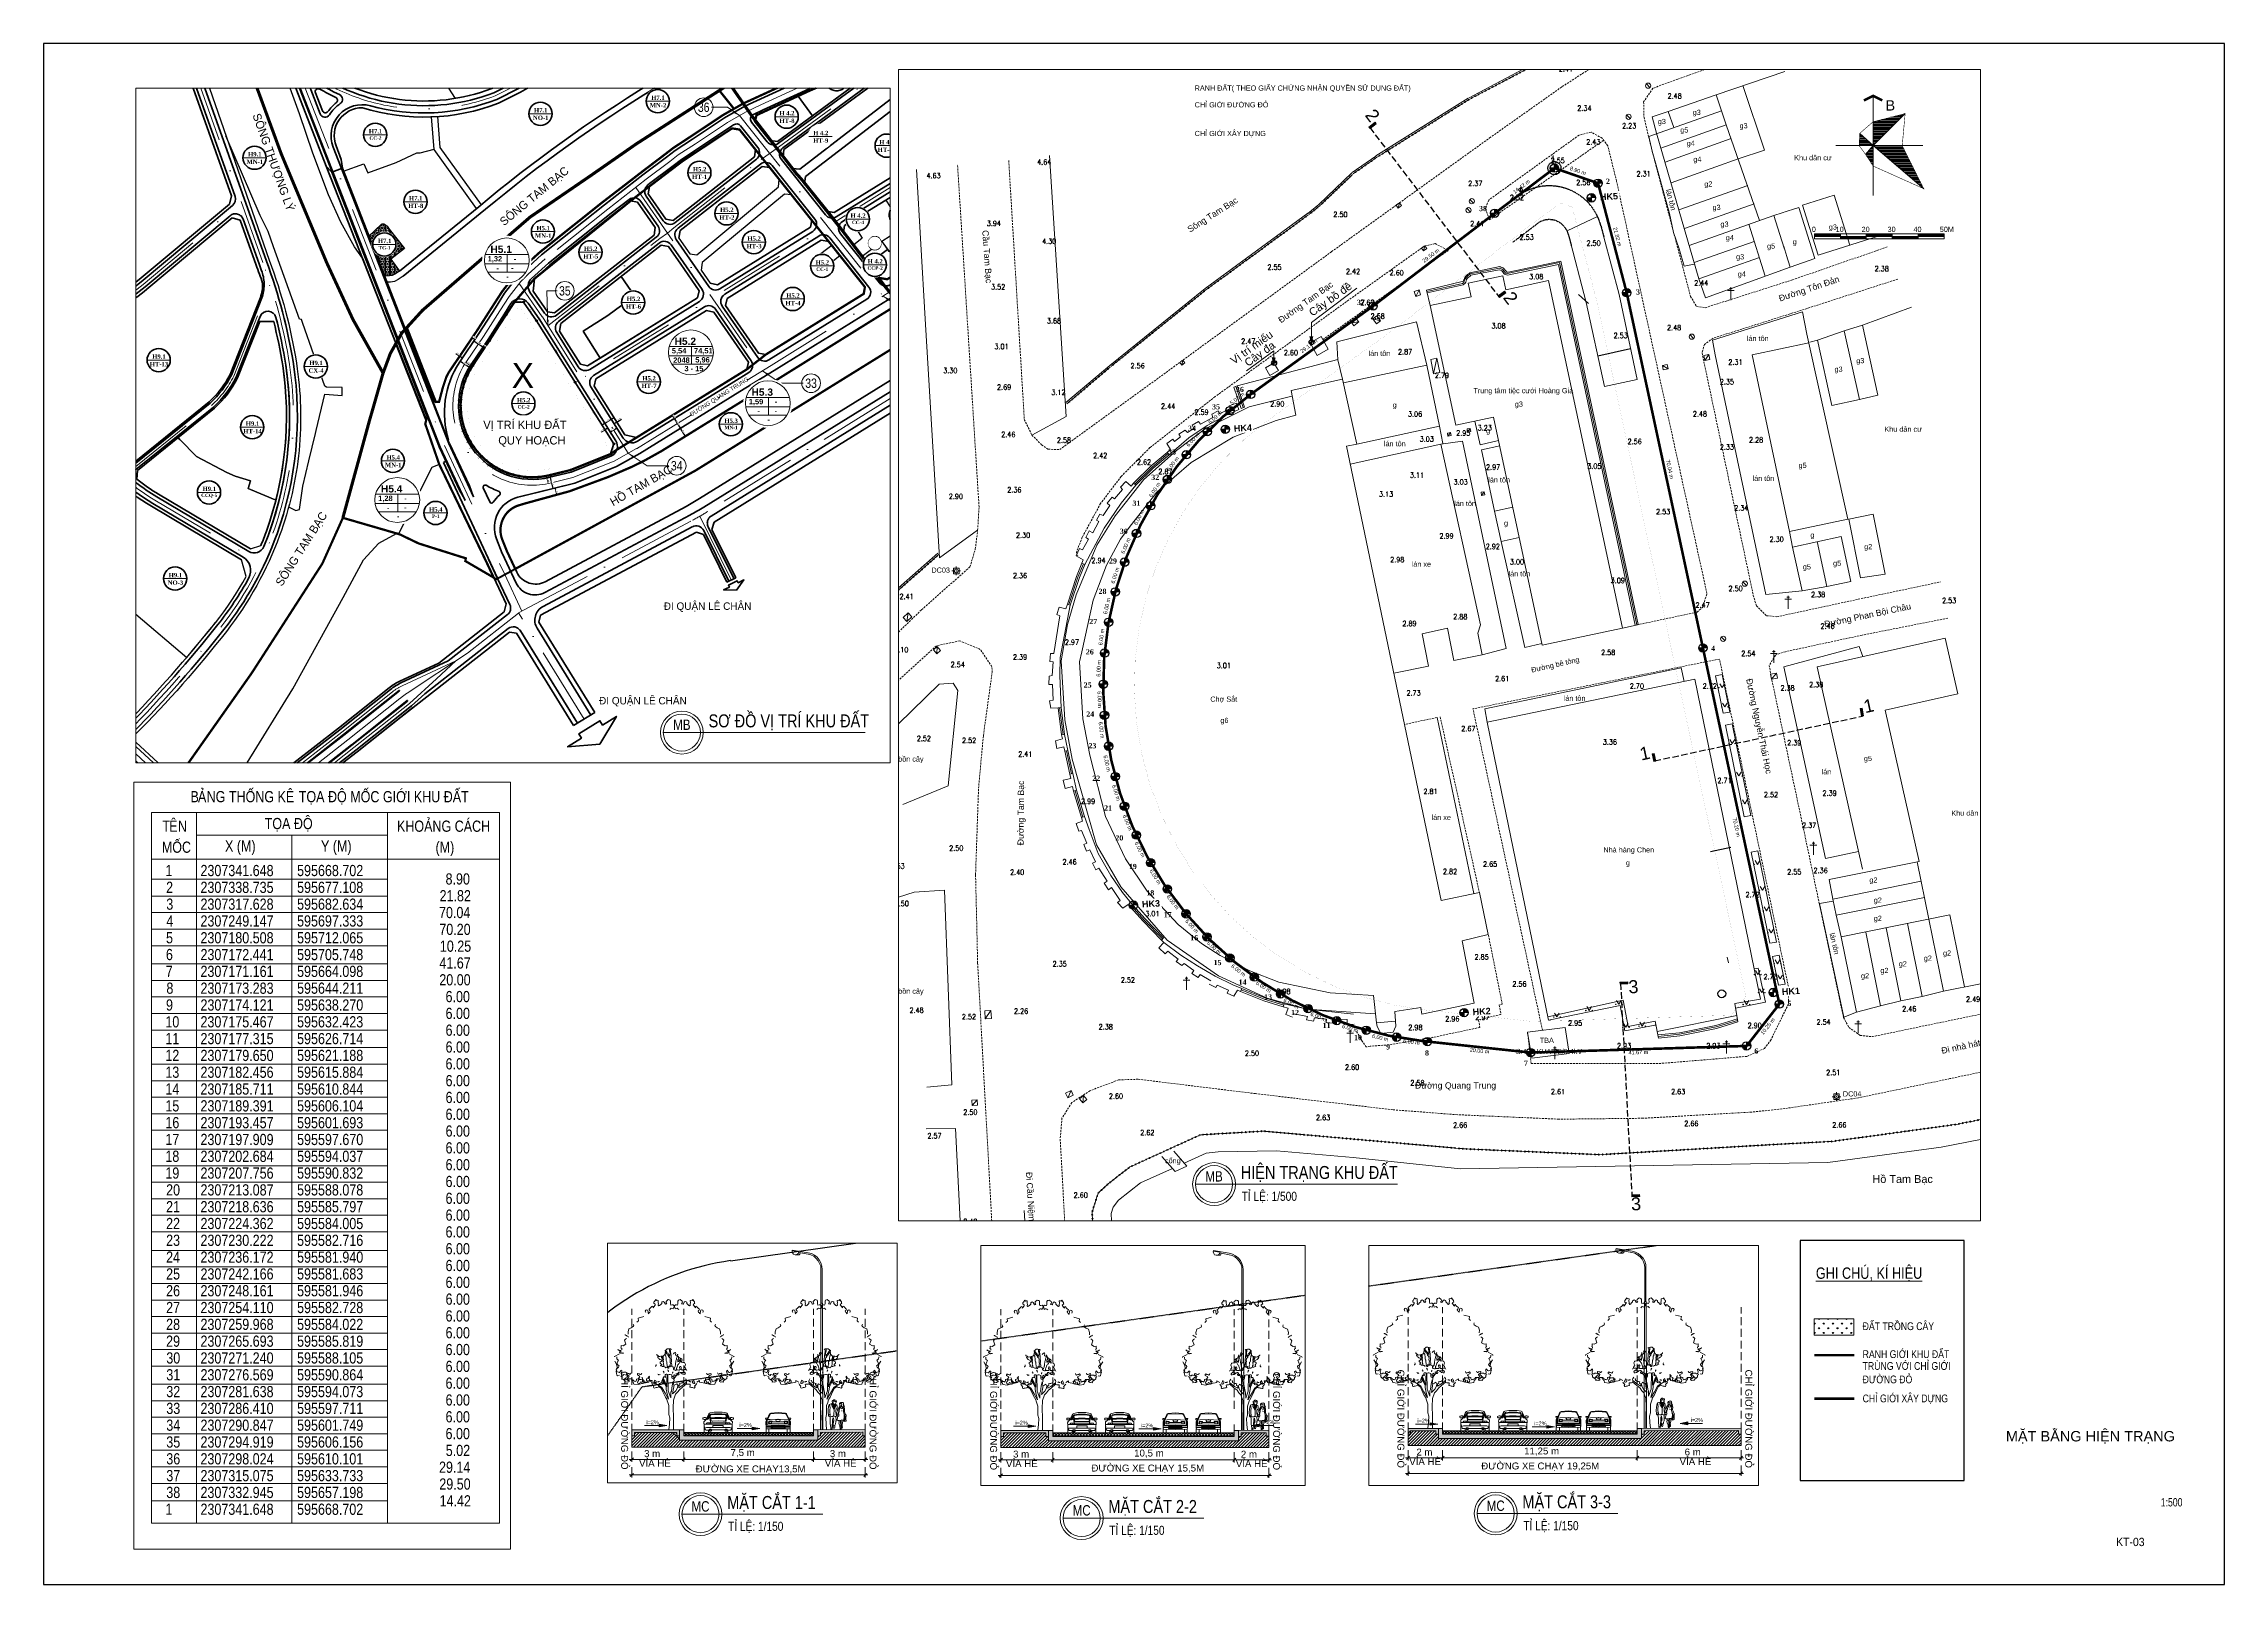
# Paper-space layout 'HIEN TRANG' of a CAD drawing. Header units: millimetres. Extents: x -1223 to -382, y 252 to 846.
# The model-space entities are those that its viewports show. They can reach past a viewport. Long polylines and large blocks are cut down to what shows.
import ezdxf
from ezdxf.enums import TextEntityAlignment as Align
from ezdxf.xclip import XClip

# ---------------------------------------------------------------- set-up
doc = ezdxf.new("R2010")
doc.units = ezdxf.units.MM
doc.set_wipeout_variables(frame=1)
for name, pattern in [('ACAD_ISO10W100', [18, 12, -3, 0, -3]), ('DASH', [0.35, 0.25, -0.1]), ('DASHDOT', [1, 0.5, -0.25, 0, -0.25]), ('DASHED', [4.5, 3, -1.5]), ('HIDDEN', [0.375, 0.25, -0.125]), ('PHANTOM2', [1.25, 0.625, -0.125, 0.125, -0.125, 0.125, -0.125]), ('RANHGIOI', [10, 6, -1.7, 0.6, -1.7]), ('RANHGIOIVE-2000', [18, 10, -2, 0, -1, -1, 0, -1, -1, 0, -2]), ('RGXA', [10.3, 6, -2, 0.3, -2]), ('{Long Duong}', [2.3, 1.5, -0.8]), ('{qui hoach}', [1.3, 0, -1.3])]:
    doc.linetypes.add(name, pattern=pattern)
doc.layers.get('DEFPOINTS').update_dxf_attribs({"color": 5})
for name, color, linetype, lineweight in [('00_bo_sdd', 7, 'Continuous', 30), ('00_o pho', 2, 'RANHGIOI', 13), ('00_tim_duong', 1, 'DASHDOT', 13), ('Bai do xe', 7, 'Continuous', 13), ('Bien ngay 19 9 2016', 100, 'Continuous', 5), ('bo dat CC_TG', 11, 'Continuous', 15), ('Chu thich Lo - Q', 7, 'Continuous', 9), ('Code Cao do', 7, 'Continuous', 0), ('CPG_LU_EDUCATION', 24, 'Continuous', 5), ('DIM', 7, 'Continuous', 20), ('DUONG', 5, 'Continuous', 80), ('Duong RG Thua', 7, 'Continuous', 0), ('Duong sat do thi', 212, 'Continuous', 40), ('G_Khung ten Layout', 7, 'Continuous', 5), ('Ghi chu', 7, 'Continuous', 13), ('Ghi chu nha', 7, 'Continuous', 0), ('Ghi chu SH diem do cao', 7, 'Continuous', 0), ('hatch', 45, 'Continuous', 5), ('HE', 7, 'Continuous', 40), ('KIHIEU', 7, 'Continuous', 25), ('KT-Chu viet', 255, 'Continuous', 20), ('KT-DV2', 7, 'Continuous', 15), ('KT-Ghi chu', 7, 'Continuous', 15), ('KT-NEN', 250, 'Continuous', 0), ('KT-Net khuat', 8, 'HIDDEN', 18), ('KT-Net manh', 251, 'Continuous', 13), ('KT-Net thay', 7, 'Continuous', 20), ('KT-TMB', 7, 'Continuous', 0), ('KT_lo dat', 1, 'Continuous', 40), ('ky hieu lo A B tron', 7, 'Continuous', 9), ('KYHIEU', 7, 'Continuous', 25), ('Level 15', 7, 'Continuous', 0), ('Level 2', 7, 'Continuous', 0), ('Level 26', 7, 'Continuous', 0), ('Level 63', 7, 'Continuous', 0), ('Long Duong_ Phan Cach chat lieu rair mat', 7, 'Continuous', 0), ('moc', 7, 'Continuous', 0), ('N-THAY', 7, 'Continuous', 18), ('Nghia dia_ Ghi chu §T XH', 7, 'Continuous', 0), ('P_text', 7, 'Continuous', 13), ('RANHGIOI', 10, 'RANHGIOI', 13), ('Rgphuong', 5, 'RGXA', 13), ('TEXT', 3, 'Continuous', 5), ('Tim QH', 1, 'ACAD_ISO10W100', 13), ('TOADO', 7, 'Continuous', 13), ('TREE1', 93, 'Continuous', 13), ('vong tron', 7, 'Continuous', 13), ('xref.Luoi tang 1$0$KT-Kich thuoc', 159, 'Continuous', 18)]:
    doc.layers.add(name, color=color, linetype=linetype, lineweight=lineweight)
for name, color, linetype in [('A-PLOT LINE', 6, 'DASHDOT'), ('AFP-KERB-LINE', 2, 'Continuous'), ('K2', 2, 'Continuous'), ('KT-Kich thuoc', 159, 'Continuous'), ('PDF_Text', 7, 'Continuous')]:
    doc.layers.add(name, color=color, linetype=linetype)
doc.layers.add('CPG_LU_VILLAS', color=7, linetype='Continuous', lineweight=5, true_color=0xff9d61)
doc.layers.add('KT- no plot', color=6, linetype='Continuous', plot=False)
doc.layers.add('PDF_Geometry', color=7, linetype='Continuous', true_color=0xeeefee)
doc.layers.add('PDF_Solid Fills', color=7, linetype='Continuous', true_color=0xffffff)
doc.styles.add('51KHUNG TEN$0$khung ten A1$1$Standard', font='', dxfattribs={"width": 0.9})
doc.styles.add('Arial', font='arial.ttf', dxfattribs={"height": 885.179641})
doc.styles.add('Arial Narrow', font='ARIALN.TTF')
doc.styles.add('font unicode ccu', font='arial.ttf')
doc.styles.add('PDF Arial', font='arial.ttf')
doc.styles.add('pp1-vnblackH', font='')
doc.styles.get("Standard").update_dxf_attribs({"font": 'arial.ttf'})
doc.styles.add('Style-.VnArial', font='')
doc.styles.add('Style-.VnArialH', font='')
doc.styles.add('Style-STANDARD', font='STANDARD.shx')
doc.styles.add('style1', font='arial.ttf', dxfattribs={"width": 0.8, "height": 10})
doc.styles.add('STYLE3', font='', dxfattribs={"height": 10})
doc.styles.add('style6', font='')
doc.styles.add('TXT', font='', dxfattribs={"height": 1})
doc.styles.add('vnarialh', font='')
doc.styles.add('VNARIALI', font='')
doc.styles.add('VnarianH', font='')
doc.styles.get('51KHUNG TEN$0$khung ten A1$1$Standard').set_extended_font_data('.VnArialH')
doc.styles.get('pp1-vnblackH').set_extended_font_data('.VnBlackH')
doc.styles.get('Style-.VnArial').set_extended_font_data('.VnArial')
doc.styles.get('Style-.VnArialH').set_extended_font_data('.VnArialH')
doc.styles.get('STYLE3').set_extended_font_data('.VnArialH', bold=True)
doc.styles.get('style6').set_extended_font_data('.VnAvantH', bold=True)
doc.styles.get('TXT').set_extended_font_data('.VnTime')
doc.styles.get('vnarialh').set_extended_font_data('.VnArialH')
doc.styles.get('VNARIALI').set_extended_font_data('.VnArial', italic=True)
doc.styles.get('VnarianH').set_extended_font_data('.VnArialH')
doc.dimstyles.new('1-100-1.0', dxfattribs={"dimtxt": 1.2, "dimasz": 0.5, "dimexe": 0, "dimexo": 0, "dimgap": 0.4, "dimtad": 1, "dimzin": 4, "dimdsep": 46, "dimtxsty": 'VNARIALI', "dimblk": 'DOT', "dimcen": 0.09, "dimclrd": 256, "dimclre": 256, "dimadec": 0, "dimazin": 1, "dimtfac": 1, "dimtofl": 0, "dimtmove": 0, "dimatfit": 3, "dimfxl": 0, "dimtolj": 1, "dimtzin": 0, "dimlwd": -1, "dimlwe": -1, "dimarcsym": 0})
doc.dimstyles.new('11', dxfattribs={"dimtxt": 7.5, "dimasz": 7.5, "dimexe": 5, "dimexo": 10, "dimgap": 3, "dimtad": 1, "dimzin": 9, "dimdsep": 46, "dimtxsty": 'STYLE3', "dimcen": 0.05, "dimclrd": 7, "dimclre": 7, "dimclrt": 7, "dimaunit": 1, "dimadec": 4, "dimazin": 0, "dimtfac": 1, "dimtofl": 0, "dimtmove": 1, "dimatfit": 3, "dimfxl": 0, "dimtolj": 1, "dimtzin": 9, "dimarcsym": 0})
doc.dimstyles.new('CCU_1-1', dxfattribs={"dimtxt": 2, "dimasz": 1, "dimexe": 1, "dimexo": 2, "dimgap": 0.5, "dimtad": 1, "dimdec": 1, "dimdsep": 46, "dimtxsty": 'Arial Narrow', "dimblk": 'ARCHTICK', "dimcen": -1, "dimdle": 1, "dimclrd": 256, "dimclre": 256, "dimclrt": 3, "dimadec": 0, "dimazin": 2, "dimtfac": 0.1, "dimtdec": 1, "dimtix": 1, "dimtmove": 2, "dimatfit": 1, "dimfxl": 0, "dimtvp": 0.833333, "dimtolj": 1, "dimtzin": 12, "dimarcsym": 0})
doc.dimstyles.get("Standard").update_dxf_attribs({"dimtxt": 0.18, "dimasz": 0.18, "dimexe": 0.18, "dimexo": 0.0625, "dimgap": 0.09, "dimtad": 0, "dimtih": 1, "dimtoh": 1, "dimdec": 4, "dimzin": 0, "dimdsep": 46, "dimtxsty": 'Standard', "dimcen": 0.09, "dimadec": 0, "dimazin": 0, "dimtfac": 1, "dimtdec": 4, "dimtofl": 0, "dimtmove": 0, "dimatfit": 3, "dimfxl": 0, "dimtolj": 1, "dimtzin": 0, "dimarcsym": 0})
pattern_1 = [(0, (543.90207, 333.1919), (2e-16, 0.43226266), [])]

# ---------------------------------------------------------------- blocks, each defined once
blk = doc.blocks.new('*U4')
at = {"linetype": 'Continuous', "ltscale": 2}
blk.add_line((7.15, 0), (-7.15, 0), dxfattribs=at)
blk.add_lwpolyline([(7.15, 0), (70.69, 0)], dxfattribs=at)
for radius in [8.28, 7.15]:
    blk.add_circle((0, 0), radius, dxfattribs=at)
at = {"layer": 'KT-Ghi chu', "color": 7, "style": 'Arial'}
for tag, width, p in [('CHITIET', 0.8, (0, 1)), ('KYHIEU', 0.45, (0, -4))]:
    blk.add_attdef(tag, text='', height=3, dxfattribs=dict(at, width=width)).set_placement(p, align=Align.CENTER)
at = {"layer": 'KT-Ghi chu', "color": 7, "style": 'Arial', "width": 0.8}
for tag, p, height in [('TENHINHVE', (10.3, 2), 5), ('TILE', (10.65, -6.44), 3.5)]:
    blk.add_attdef(tag, p, '', height=height, dxfattribs=at)
blk = doc.blocks.new('GHICHU')
at = {"layer": 'CPG_LU_EDUCATION', "ltscale": 15, "true_color": 0x58ba48}
h = blk.add_hatch(dxfattribs=at)
h.set_pattern_fill('GRASS', color=85, scale=2.5, style=0)
h.set_pattern_definition([(90, (-281.9496, -107.769), (-1.767767, 1.767767), [0.46875, -3.066784]), (45, (-281.9496, -107.769), (-1.767767, 1.767767), [0.46875, -2.03125]), (135, (-281.9496, -107.769), (-1.767767, -1.767767), [0.46875, -2.03125])])
h.paths.add_polyline_path([(666.65, 99.3), (651.43, 99.3), (651.43, 92.9), (666.65, 92.9)])
at = {"layer": 'Bien ngay 19 9 2016', "color": 240, "linetype": 'DASH', "ltscale": 5, "true_color": 0xed1f24, "const_width": 1}
blk.add_lwpolyline([(651.43, 85.23), (666.84, 85.23)], dxfattribs=at)
at = {"layer": 'Bien ngay 19 9 2016', "color": 152, "linetype": 'DASH', "ltscale": 5, "true_color": 0x2776bb, "const_width": 1}
blk.add_lwpolyline([(651.43, 68.51), (666.84, 68.51)], dxfattribs=at)
at = {"layer": 'N-THAY', "linetype": 'Continuous'}
blk.add_lwpolyline([(666.65, 99.3), (651.43, 99.3), (651.43, 92.9), (666.65, 92.9)], close=True, dxfattribs=at)
at = {"layer": 'KT-Ghi chu', "color": 7, "style": 'Arial', "width": 0.8}
blk.add_text('%%UGHI CHÚ, KÍ HIỆU', height=4.375, dxfattribs=at).set_placement((672.55, 114.68), align=Align.CENTER)
at = {"layer": 'N-THAY', "linetype": 'Continuous', "style": 'style1', "width": 0.8}
for s, p in [('ĐẤT TRỒNG CÂY', (670.06, 94.91)), ('RANH GIỚI KHU ĐẤT ', (670.06, 84.13)), ('ĐƯỜNG ĐỎ', (670.06, 74.39)), ('TRÙNG VỚI CHỈ GIỚI', (670.06, 79.58)), ('CHỈ GIỚI XÂY DỰNG', (670.06, 67.06))]:
    blk.add_text(s, height=3, dxfattribs=at).set_placement(p)
blk = doc.blocks.new('*U9')
at = {"linetype": 'Continuous', "ltscale": 2}
blk.add_line((7.15, 0), (-7.15, 0), dxfattribs=at)
blk.add_lwpolyline([(7.15, 0), (47.15, 0)], dxfattribs=at)
for radius in [8.28, 7.15]:
    blk.add_circle((0, 0), radius, dxfattribs=at)
at = {"layer": 'KT-Ghi chu', "color": 7, "style": 'Arial'}
for tag, width, p in [('CHITIET', 0.8, (0, 1)), ('KYHIEU', 0.45, (0, -4))]:
    blk.add_attdef(tag, text='', height=3, dxfattribs=dict(at, width=width)).set_placement(p, align=Align.CENTER)
at = {"layer": 'KT-Ghi chu', "color": 7, "style": 'Arial', "width": 0.8}
for tag, p, height in [('TENHINHVE', (10.3, 2), 5), ('TILE', (10.65, -6.44), 3.5)]:
    blk.add_attdef(tag, p, '', height=height, dxfattribs=at)
blk = doc.blocks.new('11111')
at = {"layer": 'CPG_LU_VILLAS'}
h = blk.add_hatch(color=7, dxfattribs=at)
h.dxf.hatch_style = 1
h.paths.add_polyline_path([(884.25, -202.2), (884.64, -202.2), (884.64, -200.7), (884.25, -200.7)])
at = {"color": 7}
blk.add_lwpolyline([(884.64, -202.2), (884.25, -202.2), (884.25, -200.7), (884.64, -200.7)], close=True, dxfattribs=at)
blk = doc.blocks.new('MC')
at = {"layer": 'KT-Kich thuoc', "color": 2, "linetype": 'DASH', "ltscale": 10}
for p, q in [((315.89, 798.33), (365.67, 733.09)), ((425.73, 554.18), (505.95, 571.47)), ((412.57, 468.45), (416.96, 386.51))]:
    blk.add_line(p, q, dxfattribs=at)
at = {"layer": 'xref.Luoi tang 1$0$KT-Kich thuoc', "xscale": 2, "yscale": 2, "zscale": 2}
for p, rotation in [((-435.69, 2449.85), 307.3414812996471), ((-385.77, 2384.72), 307.3414812996471), ((-1308.44, 594.06), 12.16425705954129), ((-1388.62, 576.58), 12.16425705954129), ((721.56, 2256.44), 273.0670096126482), ((726.14, 2174.51), 273.0670096126482)]:
    blk.add_blockref('11111', p, dxfattribs=dict(at, rotation=rotation))
at = {"layer": 'TEXT', "char_height": 5, "attachment_point": 1}
for s, insert, rotation in [('2', (317.76, 806.09), 307.34148), ('2', (371.03, 735.73), 307.34148), ('1', (505.85, 577.45), 12.16426), ('1', (419.51, 559.17), 12.16426), ('3', (415.47, 469.51), 3.06701), ('3', (416.47, 385.81), 3.06701)]:
    blk.add_mtext_dynamic_manual_height_columns(s, width=27.0134, gutter_width=12000, heights=[0], dxfattribs=dict(at, insert=insert, rotation=rotation))
blk = doc.blocks.new('A$C26CB0A68')
blk.add_wipeout([(75.79, 72.49), (0, 72.49), (0, 0), (75.79, 0)]).dxf.layer = 'KT- no plot'
at = {"layer": 'G_Khung ten Layout'}
h = blk.add_hatch(dxfattribs=at)
h.set_pattern_fill('ANSI31', color=8, scale=3.458101, angle=315, style=0)
h.set_pattern_definition([(0, (-21356.84503, -80365.2544), (2e-16, 0.432262656), [])])
h.paths.add_polyline_path([(46.77, 55.5), (34.42, 52.36), (34.42, 43.16)])
h = blk.add_hatch(dxfattribs=at)
h.set_pattern_fill('ANSI31', color=8, scale=3.458101, angle=315, style=0)
h.set_pattern_definition(pattern_1)
h.paths.add_polyline_path([(29.03, 43.16), (34.42, 43.16), (29.25, 47.87)])
h = blk.add_hatch(dxfattribs=at)
h.set_pattern_fill('ANSI31', color=8, scale=3.458101, angle=315, style=0)
h.set_pattern_definition(pattern_1)
h.paths.add_polyline_path([(34.42, 43.16), (31.5, 39.79), (34.42, 35.3)])
h = blk.add_hatch(dxfattribs=at)
h.set_pattern_fill('ANSI31', color=8, scale=3.458101, angle=315, style=0)
h.set_pattern_definition(pattern_1)
h.paths.add_polyline_path([(45.65, 43.16), (34.42, 43.16), (53.96, 26.55)])
for points in [[(21.78, 9.18), (11.78, 9.18), (11.78, 8.18), (21.78, 8.18)], [(41.78, 9.18), (31.78, 9.18), (31.78, 8.18), (41.78, 8.18)], [(61.78, 9.18), (51.78, 9.18), (51.78, 8.18), (61.78, 8.18)], [(21.78, 8.18), (21.78, 7.18), (31.78, 7.18), (31.78, 8.18)], [(41.78, 8.18), (41.78, 7.18), (51.78, 7.18), (51.78, 8.18)]]:
    blk.add_hatch(color=256, dxfattribs=at).paths.add_polyline_path(points)
for p, q in [((34.42, 62.36), (34.42, 23.96)), ((34.42, 43.16), (46.77, 55.5)), ((20.02, 43.16), (53.62, 43.16)), ((29.25, 47.87), (34.42, 43.16)), ((34.42, 43.16), (31.5, 39.79)), ((34.42, 43.16), (53.96, 26.55))]:
    blk.add_line(p, q, dxfattribs=at)
at = {"layer": 'G_Khung ten Layout', "flags": 128}
for points, const_width in [([(30.88, 60.6), (34.42, 62.36), (37.96, 60.6)], 0.96), ([(29.03, 43.16), (29.25, 47.87), (34.42, 52.36), (46.77, 55.5), (45.65, 43.16), (53.96, 26.55), (34.42, 35.3), (31.5, 39.79), (29.03, 43.16)], 0.2)]:
    blk.add_lwpolyline(points, dxfattribs=dict(at, const_width=const_width))
at = {"layer": 'G_Khung ten Layout'}
for points in [[(11.78, 9.18), (61.78, 9.18), (61.78, 8.18), (11.78, 8.18)], [(11.78, 8.18), (61.78, 8.18), (61.78, 7.18), (11.78, 7.18)]]:
    blk.add_lwpolyline(points, close=True, dxfattribs=at)
for points in [[(11.78, 7.18), (11.78, 9.18)], [(21.78, 7.18), (21.78, 9.18)], [(31.78, 7.18), (31.78, 9.18)], [(41.78, 7.18), (41.78, 9.18)], [(51.78, 7.18), (51.78, 9.18)]]:
    blk.add_lwpolyline(points, dxfattribs=at)
at = {"layer": 'G_Khung ten Layout', "style": 'Arial'}
blk.add_text('B', height=4, dxfattribs=at).set_placement((39.19, 56.67))
for s, p in [('0', (12.34, 10.89)), ('10', (23.09, 10.89)), ('20', (33.09, 10.89)), ('30', (43.09, 10.89)), ('40', (53.09, 10.89)), ('50M', (65.57, 10.89))]:
    blk.add_text(s, height=2, dxfattribs=at).set_placement(p, align=Align.MIDDLE_RIGHT)
blk = doc.blocks.new('1111111111111')
at = {"layer": 'PDF_Geometry', "color": 7, "lineweight": 9}
for points in [[(587220.91, 2313305.04), (587220.58, 2313304.95), (587220.6, 2313304.8), (587220.52, 2313304.73)], [(587221.03, 2313305.27), (587221.01, 2313305.32), (587221, 2313305.36), (587221.03, 2313305.42), (587221.08, 2313305.44), (587221.12, 2313305.42), (587221.15, 2313305.38), (587221.16, 2313305.32), (587221.17, 2313305.26), (587221.18, 2313305.21), (587221.2, 2313305.22), (587221.23, 2313305.27), (587221.26, 2313305.28), (587221.29, 2313305.35), (587221.26, 2313305.39), (587221.23, 2313305.43), (587221.22, 2313305.48), (587221.27, 2313305.51), (587221.3, 2313305.54), (587221.36, 2313305.6), (587221.38, 2313305.63), (587221.41, 2313305.65), (587221.45, 2313305.63), (587221.45, 2313305.58), (587221.45, 2313305.55), (587221.49, 2313305.6), (587221.57, 2313305.7), (587221.58, 2313305.73), (587221.57, 2313305.76), (587221.51, 2313305.79), (587221.49, 2313305.8), (587221.5, 2313305.84), (587221.5, 2313305.89), (587221.53, 2313305.91), (587221.6, 2313306.03), (587221.64, 2313305.97), (587221.68, 2313305.99), (587221.75, 2313305.98), (587221.74, 2313305.84), (587221.76, 2313305.78), (587221.74, 2313305.72), (587221.74, 2313305.72), (587221.74, 2313305.7), (587221.79, 2313305.66), (587221.83, 2313305.68), (587221.89, 2313305.74), (587221.95, 2313305.8), (587221.95, 2313305.87), (587221.97, 2313305.89), (587222.04, 2313305.92), (587222.1, 2313305.88), (587222.13, 2313305.82), (587222.14, 2313305.78), (587222.17, 2313305.76), (587222.25, 2313305.78), (587222.21, 2313305.83), (587222.2, 2313305.89), (587222.21, 2313305.93), (587222.22, 2313305.94), (587222.33, 2313306.03), (587222.38, 2313306.01), (587222.43, 2313306), (587222.46, 2313305.94), (587222.45, 2313305.78), (587222.48, 2313305.71), (587222.54, 2313305.72), (587222.61, 2313305.73), (587222.67, 2313305.67), (587222.7, 2313305.58), (587222.73, 2313305.49), (587222.79, 2313305.52), (587222.84, 2313305.53), (587222.89, 2313305.5), (587222.93, 2313305.46)], [(587224.32, 2313305.27), (587224.34, 2313305.32), (587224.35, 2313305.36), (587224.32, 2313305.42), (587224.27, 2313305.44), (587224.22, 2313305.42), (587224.2, 2313305.38), (587224.19, 2313305.32), (587224.18, 2313305.26), (587224.17, 2313305.21), (587224.14, 2313305.22), (587224.12, 2313305.27), (587224.08, 2313305.28), (587224.06, 2313305.35), (587224.09, 2313305.39), (587224.12, 2313305.43), (587224.13, 2313305.48), (587224.07, 2313305.51), (587224.04, 2313305.54), (587223.98, 2313305.6), (587223.97, 2313305.63), (587223.94, 2313305.65), (587223.9, 2313305.63), (587223.9, 2313305.58), (587223.9, 2313305.55), (587223.86, 2313305.6), (587223.78, 2313305.7), (587223.76, 2313305.73), (587223.78, 2313305.76), (587223.84, 2313305.79), (587223.86, 2313305.8), (587223.85, 2313305.84), (587223.85, 2313305.89), (587223.82, 2313305.91), (587223.74, 2313306.03), (587223.71, 2313305.97), (587223.67, 2313305.99), (587223.6, 2313305.98), (587223.61, 2313305.84), (587223.59, 2313305.78), (587223.6, 2313305.72), (587223.61, 2313305.72), (587223.6, 2313305.7), (587223.55, 2313305.66), (587223.52, 2313305.68), (587223.46, 2313305.74), (587223.4, 2313305.8), (587223.4, 2313305.87), (587223.37, 2313305.89), (587223.3, 2313305.92), (587223.25, 2313305.88), (587223.22, 2313305.82), (587223.21, 2313305.78), (587223.18, 2313305.76), (587223.1, 2313305.78), (587223.13, 2313305.83), (587223.15, 2313305.89), (587223.14, 2313305.93), (587223.13, 2313305.94), (587223.02, 2313306.03), (587222.97, 2313306.01), (587222.92, 2313306), (587222.89, 2313305.94), (587222.89, 2313305.78), (587222.87, 2313305.71), (587222.8, 2313305.72), (587222.74, 2313305.73), (587222.68, 2313305.67), (587222.65, 2313305.58), (587222.62, 2313305.49), (587222.55, 2313305.52), (587222.5, 2313305.53), (587222.46, 2313305.5), (587222.42, 2313305.46)], [(587224.44, 2313305.04), (587224.77, 2313304.95), (587224.75, 2313304.8), (587224.83, 2313304.73)], [(587219.92, 2313303.78), (587219.86, 2313303.74), (587219.8, 2313303.68), (587219.88, 2313303.44), (587219.72, 2313303.35), (587219.61, 2313303.37), (587219.61, 2313303.28), (587219.59, 2313303.23), (587219.64, 2313303.2), (587219.64, 2313303.13)], [(587220.02, 2313303.86), (587220, 2313303.89), (587219.97, 2313303.91), (587219.97, 2313303.91), (587219.94, 2313303.92), (587219.93, 2313303.94), (587219.92, 2313303.95), (587219.87, 2313303.96), (587219.85, 2313303.97), (587219.84, 2313303.98), (587219.83, 2313303.99), (587219.83, 2313304)], [(587220.3, 2313304.6), (587220.33, 2313304.52), (587220.3, 2313304.47), (587220.19, 2313304.4), (587220.05, 2313304.34), (587220, 2313304.16), (587220.01, 2313304.02)], [(587225.05, 2313304.6), (587225.02, 2313304.52), (587225.05, 2313304.47), (587225.16, 2313304.4), (587225.29, 2313304.34), (587225.35, 2313304.16), (587225.34, 2313304.02)], [(587225.33, 2313303.86), (587225.35, 2313303.89), (587225.38, 2313303.91), (587225.38, 2313303.91), (587225.41, 2313303.92), (587225.42, 2313303.94), (587225.43, 2313303.95), (587225.48, 2313303.96), (587225.5, 2313303.97), (587225.51, 2313303.98), (587225.52, 2313303.99), (587225.52, 2313304)], [(587225.43, 2313303.78), (587225.49, 2313303.74), (587225.54, 2313303.68), (587225.46, 2313303.44), (587225.62, 2313303.35), (587225.74, 2313303.37), (587225.74, 2313303.28), (587225.76, 2313303.23), (587225.71, 2313303.2), (587225.71, 2313303.13)], [(587219.5, 2313302.89), (587219.22, 2313302.74), (587219.21, 2313302.71)], [(587219.24, 2313302.46), (587219.34, 2313302.29), (587219.39, 2313302.05)], [(587220.72, 2313301.28), (587220.7, 2313301.22), (587220.68, 2313301.18), (587220.62, 2313301.17), (587220.57, 2313301.2), (587220.55, 2313301.25), (587220.57, 2313301.3), (587220.61, 2313301.35), (587220.63, 2313301.39), (587220.67, 2313301.43), (587220.64, 2313301.44), (587220.6, 2313301.44), (587220.56, 2313301.45), (587220.5, 2313301.43), (587220.5, 2313301.38), (587220.48, 2313301.33), (587220.46, 2313301.29), (587220.4, 2313301.32), (587220.36, 2313301.32), (587220.28, 2313301.33), (587220.25, 2313301.32), (587220.22, 2313301.33), (587220.2, 2313301.38), (587220.23, 2313301.42), (587220.25, 2313301.44), (587220.2, 2313301.44), (587220.07, 2313301.44), (587220.05, 2313301.43), (587220.04, 2313301.39), (587220.06, 2313301.33), (587220.06, 2313301.3), (587220.02, 2313301.28), (587219.99, 2313301.26), (587219.95, 2313301.27), (587219.83, 2313301.25), (587219.84, 2313301.32), (587219.8, 2313301.34), (587219.76, 2313301.4), (587219.87, 2313301.48), (587219.9, 2313301.54), (587219.94, 2313301.57), (587219.95, 2313301.56), (587219.97, 2313301.58), (587219.96, 2313301.65), (587219.92, 2313301.66), (587219.84, 2313301.68), (587219.76, 2313301.69), (587219.71, 2313301.64), (587219.67, 2313301.65), (587219.62, 2313301.69), (587219.6, 2313301.75), (587219.63, 2313301.82), (587219.65, 2313301.86), (587219.64, 2313301.9), (587219.58, 2313301.94), (587219.57, 2313301.89), (587219.53, 2313301.84), (587219.5, 2313301.82), (587219.48, 2313301.82), (587219.35, 2313301.86), (587219.33, 2313301.91), (587219.31, 2313301.96), (587219.33, 2313302.02), (587219.45, 2313302.12), (587219.48, 2313302.19), (587219.43, 2313302.24), (587219.37, 2313302.29), (587219.38, 2313302.37), (587219.42, 2313302.46), (587219.46, 2313302.53), (587219.4, 2313302.57), (587219.36, 2313302.6), (587219.35, 2313302.67), (587219.35, 2313302.72)], [(587219.42, 2313303.16), (587219.44, 2313303.13), (587219.45, 2313303.11), (587219.46, 2313303.11), (587219.48, 2313303.1), (587219.49, 2313303.09), (587219.5, 2313303.09), (587219.52, 2313303.09), (587219.55, 2313303.08), (587219.56, 2313303.08), (587219.59, 2313303.07), (587219.6, 2313303.07), (587219.61, 2313303.06), (587219.61, 2313303.06), (587219.6, 2313303.04), (587219.57, 2313303.04), (587219.55, 2313303.03), (587219.54, 2313303.02), (587219.52, 2313303.01), (587219.51, 2313303), (587219.51, 2313302.99), (587219.52, 2313302.97), (587219.54, 2313302.95), (587219.55, 2313302.95), (587219.57, 2313302.94), (587219.59, 2313302.93), (587219.59, 2313302.92), (587219.62, 2313302.92), (587219.62, 2313302.93), (587219.63, 2313302.94), (587219.66, 2313302.94), (587219.66, 2313302.93), (587219.69, 2313302.93), (587219.71, 2313302.93), (587219.73, 2313302.93), (587219.74, 2313302.94)], [(587221.62, 2313302.28), (587221.63, 2313302.24), (587221.63, 2313302.2), (587221.61, 2313302.19), (587221.59, 2313302.17), (587221.58, 2313302.17)], [(587221.78, 2313302.74), (587221.74, 2313302.78), (587221.72, 2313302.79), (587221.69, 2313302.81), (587221.67, 2313302.83), (587221.66, 2313302.85), (587221.66, 2313302.86), (587221.66, 2313302.87)], [(587222.51, 2313303.14), (587222.46, 2313303.17), (587222.37, 2313303.18), (587222.27, 2313303.18), (587222.2, 2313303.13), (587222.15, 2313303.09), (587222.15, 2313303.06), (587222.16, 2313303.01), (587222.15, 2313302.97), (587222.14, 2313302.92), (587222.14, 2313302.88), (587222.11, 2313302.83), (587222.07, 2313302.79), (587222.05, 2313302.78), (587221.9, 2313302.75), (587221.84, 2313302.73), (587221.75, 2313302.74), (587221.71, 2313302.71), (587221.73, 2313302.68), (587221.74, 2313302.66), (587221.77, 2313302.63), (587221.81, 2313302.6), (587221.84, 2313302.57), (587221.92, 2313302.54), (587221.94, 2313302.5), (587221.94, 2313302.46), (587221.92, 2313302.44), (587221.86, 2313302.42), (587221.86, 2313302.39), (587221.86, 2313302.35), (587221.88, 2313302.34), (587221.9, 2313302.31), (587221.93, 2313302.29), (587221.93, 2313302.25), (587221.88, 2313302.22), (587221.9, 2313302.2), (587221.93, 2313302.19), (587221.97, 2313302.17), (587222, 2313302.15), (587222.06, 2313302.15), (587222.11, 2313302.13), (587222.15, 2313302.12), (587222.18, 2313302.09), (587222.29, 2313302.1), (587222.32, 2313302.07), (587222.35, 2313302.06), (587222.37, 2313302.09), (587222.36, 2313302.13), (587222.34, 2313302.15), (587222.39, 2313302.19), (587222.42, 2313302.17), (587222.42, 2313302.13), (587222.44, 2313302.15), (587222.46, 2313302.17), (587222.49, 2313302.17), (587222.54, 2313302.15), (587222.56, 2313302.15), (587222.6, 2313302.13), (587222.61, 2313302.12), (587222.63, 2313302.07), (587222.63, 2313302.03), (587222.63, 2313302), (587222.66, 2313301.97), (587222.67, 2313301.96), (587222.74, 2313301.94), (587222.76, 2313301.93), (587222.78, 2313301.93), (587222.8, 2313301.98), (587222.81, 2313301.99), (587222.84, 2313301.96), (587222.86, 2313301.96), (587222.93, 2313301.95), (587222.95, 2313301.95), (587222.98, 2313301.95), (587223, 2313301.98), (587223.01, 2313302.01), (587222.99, 2313302.05), (587222.98, 2313302.08), (587222.98, 2313302.12), (587223, 2313302.15), (587223.02, 2313302.16), (587223.05, 2313302.15), (587223.08, 2313302.12), (587223.08, 2313302.1), (587223.07, 2313302.09), (587223.07, 2313302.07), (587223.07, 2313302.06), (587223.07, 2313302.03), (587223.07, 2313301.99), (587223.08, 2313301.96), (587223.12, 2313301.96), (587223.15, 2313301.96), (587223.19, 2313301.97), (587223.26, 2313301.98), (587223.27, 2313301.98), (587223.31, 2313301.98), (587223.33, 2313301.98), (587223.34, 2313302.03)], [(587221.91, 2313302.75), (587221.93, 2313302.71), (587221.94, 2313302.67), (587221.95, 2313302.65), (587221.97, 2313302.61), (587221.98, 2313302.57), (587221.99, 2313302.53), (587222, 2313302.5), (587222.02, 2313302.47), (587222.05, 2313302.43)], [(587221.97, 2313302.76), (587221.98, 2313302.71), (587221.99, 2313302.69), (587221.99, 2313302.67), (587222, 2313302.64), (587222, 2313302.61), (587222.03, 2313302.59), (587222.05, 2313302.54)], [(587222.01, 2313302.77), (587222.03, 2313302.71), (587222.03, 2313302.67), (587222.04, 2313302.63), (587222.06, 2313302.57), (587222.04, 2313302.5), (587222.05, 2313302.46), (587222.05, 2313302.42), (587222.04, 2313302.39), (587222.05, 2313302.34), (587222.04, 2313302.27), (587222.07, 2313302.23), (587222.07, 2313302.18), (587222.09, 2313302.14)], [(587222.13, 2313302.87), (587222.16, 2313302.81), (587222.18, 2313302.78), (587222.18, 2313302.75), (587222.18, 2313302.71), (587222.2, 2313302.67), (587222.2, 2313302.64), (587222.2, 2313302.6), (587222.2, 2313302.57), (587222.2, 2313302.53), (587222.2, 2313302.5), (587222.22, 2313302.46), (587222.25, 2313302.43), (587222.25, 2313302.4), (587222.25, 2313302.34), (587222.24, 2313302.31), (587222.26, 2313302.26), (587222.27, 2313302.22), (587222.27, 2313302.18), (587222.28, 2313302.15), (587222.27, 2313302.1)], [(587222.4, 2313303.18), (587222.4, 2313303.11), (587222.4, 2313303.05), (587222.42, 2313302.99), (587222.43, 2313302.92), (587222.42, 2313302.86), (587222.42, 2313302.79), (587222.41, 2313302.76), (587222.36, 2313302.83), (587222.32, 2313302.9), (587222.3, 2313302.92), (587222.27, 2313302.95), (587222.25, 2313302.99), (587222.21, 2313303.04), (587222.19, 2313303.09), (587222.16, 2313303.11)], [(587222.16, 2313303.01), (587222.18, 2313302.97), (587222.21, 2313302.93), (587222.23, 2313302.91), (587222.25, 2313302.88), (587222.28, 2313302.85), (587222.3, 2313302.82), (587222.35, 2313302.78), (587222.35, 2313302.76), (587222.35, 2313302.73), (587222.39, 2313302.68), (587222.42, 2313302.65), (587222.43, 2313302.61), (587222.44, 2313302.55), (587222.43, 2313302.48), (587222.44, 2313302.42), (587222.44, 2313302.38), (587222.45, 2313302.34), (587222.44, 2313302.29), (587222.44, 2313302.24), (587222.45, 2313302.16)], [(587222.47, 2313303.16), (587222.46, 2313303.05), (587222.46, 2313302.99), (587222.47, 2313302.93), (587222.47, 2313302.87), (587222.49, 2313302.82), (587222.49, 2313302.77), (587222.49, 2313302.7), (587222.5, 2313302.63), (587222.51, 2313302.56), (587222.51, 2313302.49), (587222.51, 2313302.43), (587222.5, 2313302.38), (587222.51, 2313302.33), (587222.54, 2313302.26), (587222.53, 2313302.22), (587222.53, 2313302.19), (587222.53, 2313302.16)], [(587223.41, 2313301.92), (587223.38, 2313301.96), (587223.38, 2313301.96), (587223.35, 2313301.97), (587223.34, 2313302.01), (587223.33, 2313302.06), (587223.3, 2313302.09), (587223.27, 2313302.12), (587223.29, 2313302.16), (587223.31, 2313302.2), (587223.33, 2313302.27), (587223.31, 2313302.32), (587223.29, 2313302.36), (587223.27, 2313302.38), (587223.17, 2313302.39), (587223.14, 2313302.4), (587223.08, 2313302.4), (587223.07, 2313302.45), (587223.11, 2313302.49), (587223.13, 2313302.52), (587223.12, 2313302.6), (587223.07, 2313302.62), (587223, 2313302.65), (587222.97, 2313302.66), (587222.93, 2313302.68), (587222.9, 2313302.74), (587222.86, 2313302.78), (587222.8, 2313302.79), (587222.77, 2313302.81), (587222.75, 2313302.83), (587222.74, 2313302.87), (587222.77, 2313302.91), (587222.75, 2313302.96), (587222.74, 2313302.97), (587222.73, 2313302.97), (587222.69, 2313302.95), (587222.67, 2313302.93), (587222.65, 2313302.92), (587222.64, 2313302.92), (587222.63, 2313302.9), (587222.62, 2313302.87)], [(587222.82, 2313302.78), (587222.84, 2313302.72), (587222.83, 2313302.67), (587222.81, 2313302.63), (587222.8, 2313302.58), (587222.79, 2313302.52), (587222.77, 2313302.48), (587222.77, 2313302.45), (587222.77, 2313302.4), (587222.75, 2313302.36), (587222.75, 2313302.32), (587222.74, 2313302.27), (587222.74, 2313302.23), (587222.73, 2313302.2), (587222.72, 2313302.15), (587222.7, 2313302.12), (587222.68, 2313302.08), (587222.64, 2313301.99)], [(587223.08, 2313302.62), (587223.05, 2313302.57), (587223.04, 2313302.52), (587223.03, 2313302.48), (587223, 2313302.43), (587222.99, 2313302.4), (587222.97, 2313302.36), (587222.94, 2313302.33), (587222.92, 2313302.29), (587222.89, 2313302.26), (587222.87, 2313302.22), (587222.86, 2313302.19), (587222.84, 2313302.14), (587222.82, 2313302.09), (587222.81, 2313302.06), (587222.8, 2313302.01), (587222.81, 2313301.99)], [(587222.86, 2313302.77), (587222.87, 2313302.8), (587222.88, 2313302.83), (587222.87, 2313302.85), (587222.87, 2313302.87)], [(587223.02, 2313302.64), (587223.01, 2313302.6), (587223, 2313302.57), (587222.98, 2313302.53), (587222.96, 2313302.5), (587222.94, 2313302.47), (587222.91, 2313302.44), (587222.89, 2313302.43), (587222.89, 2313302.47), (587222.89, 2313302.52), (587222.89, 2313302.55), (587222.91, 2313302.59), (587222.91, 2313302.64), (587222.91, 2313302.66), (587222.91, 2313302.71)], [(587224.62, 2313301.28), (587224.65, 2313301.22), (587224.66, 2313301.18), (587224.73, 2313301.17), (587224.78, 2313301.2), (587224.79, 2313301.25), (587224.78, 2313301.3), (587224.74, 2313301.35), (587224.71, 2313301.39), (587224.68, 2313301.43), (587224.7, 2313301.44), (587224.75, 2313301.44), (587224.79, 2313301.45), (587224.85, 2313301.43), (587224.85, 2313301.38), (587224.87, 2313301.33), (587224.89, 2313301.29), (587224.95, 2313301.32), (587224.99, 2313301.32), (587225.07, 2313301.33), (587225.1, 2313301.32), (587225.13, 2313301.33), (587225.15, 2313301.38), (587225.12, 2313301.42), (587225.1, 2313301.44), (587225.15, 2313301.44), (587225.27, 2313301.44), (587225.3, 2313301.43), (587225.31, 2313301.39), (587225.29, 2313301.33), (587225.29, 2313301.3), (587225.32, 2313301.28), (587225.36, 2313301.26), (587225.4, 2313301.27), (587225.52, 2313301.25), (587225.5, 2313301.32), (587225.54, 2313301.34), (587225.59, 2313301.4), (587225.48, 2313301.48), (587225.45, 2313301.54), (587225.41, 2313301.57), (587225.4, 2313301.56), (587225.38, 2313301.58), (587225.39, 2313301.65), (587225.43, 2313301.66), (587225.51, 2313301.68), (587225.59, 2313301.69), (587225.63, 2313301.64), (587225.67, 2313301.65), (587225.73, 2313301.69), (587225.74, 2313301.75), (587225.72, 2313301.82), (587225.7, 2313301.86), (587225.71, 2313301.9), (587225.76, 2313301.94), (587225.78, 2313301.89), (587225.81, 2313301.84), (587225.85, 2313301.82), (587225.87, 2313301.82), (587225.99, 2313301.86), (587226.02, 2313301.91), (587226.04, 2313301.96), (587226.02, 2313302.02), (587225.9, 2313302.12), (587225.87, 2313302.19), (587225.92, 2313302.24), (587225.97, 2313302.29), (587225.97, 2313302.37), (587225.93, 2313302.46), (587225.89, 2313302.53), (587225.95, 2313302.57), (587225.99, 2313302.6), (587226, 2313302.67), (587226, 2313302.72)], [(587225.93, 2313303.16), (587225.91, 2313303.13), (587225.9, 2313303.11), (587225.89, 2313303.11), (587225.87, 2313303.1), (587225.86, 2313303.09), (587225.85, 2313303.09), (587225.83, 2313303.09), (587225.8, 2313303.08), (587225.78, 2313303.08), (587225.76, 2313303.07), (587225.74, 2313303.07), (587225.74, 2313303.06), (587225.74, 2313303.06), (587225.75, 2313303.04), (587225.78, 2313303.04), (587225.79, 2313303.03), (587225.81, 2313303.02), (587225.83, 2313303.01), (587225.83, 2313303), (587225.84, 2313302.99), (587225.83, 2313302.97), (587225.81, 2313302.95), (587225.8, 2313302.95), (587225.78, 2313302.94), (587225.76, 2313302.93), (587225.76, 2313302.92), (587225.73, 2313302.92), (587225.73, 2313302.93), (587225.72, 2313302.94), (587225.69, 2313302.94), (587225.68, 2313302.93), (587225.66, 2313302.93), (587225.64, 2313302.93), (587225.62, 2313302.93), (587225.6, 2313302.94)], [(587225.85, 2313302.89), (587226.12, 2313302.74), (587226.13, 2313302.71)], [(587226.11, 2313302.46), (587226.01, 2313302.29), (587225.95, 2313302.05)], [(587219.36, 2313301.97), (587219.31, 2313301.86), (587219.34, 2313301.77), (587219.36, 2313301.65), (587219.42, 2313301.62), (587219.5, 2313301.65)], [(587219.57, 2313301.6), (587219.64, 2313301.56), (587219.64, 2313301.47), (587219.75, 2313301.38), (587219.83, 2313301.47), (587220, 2313301.35), (587220, 2313301.33)], [(587220.33, 2313301.36), (587220.29, 2313301.36), (587220.25, 2313301.37), (587220.25, 2313301.39), (587220.24, 2313301.43), (587220.22, 2313301.44), (587220.11, 2313301.44), (587220.06, 2313301.43), (587219.96, 2313301.46), (587219.99, 2313301.49), (587220.02, 2313301.54), (587220.06, 2313301.6), (587220.04, 2313301.62), (587219.99, 2313301.66), (587219.92, 2313301.7), (587219.92, 2313301.75), (587219.95, 2313301.78), (587220, 2313301.76), (587220.02, 2313301.75), (587220.04, 2313301.75), (587220.09, 2313301.72), (587220.13, 2313301.72), (587220.16, 2313301.75), (587220.18, 2313301.8)], [(587220.25, 2313301.27), (587220.3, 2313301.26), (587220.33, 2313301.14), (587220.58, 2313301.11), (587220.91, 2313301.2), (587221.21, 2313301.26), (587221.21, 2313301.35), (587221.38, 2313301.26)], [(587220.87, 2313301.37), (587220.87, 2313301.4), (587220.84, 2313301.42), (587220.74, 2313301.41), (587220.69, 2313301.4), (587220.59, 2313301.43), (587220.61, 2313301.46), (587220.65, 2313301.52), (587220.69, 2313301.57), (587220.67, 2313301.6), (587220.61, 2313301.63), (587220.54, 2313301.67), (587220.54, 2313301.73), (587220.57, 2313301.76), (587220.63, 2313301.73), (587220.65, 2313301.73), (587220.67, 2313301.72), (587220.72, 2313301.7), (587220.75, 2313301.69), (587220.78, 2313301.73), (587220.8, 2313301.78)], [(587220.96, 2313301.33), (587220.92, 2313301.33), (587220.87, 2313301.34), (587220.87, 2313301.37), (587220.84, 2313301.33), (587220.82, 2313301.28), (587220.8, 2313301.25), (587220.79, 2313301.2), (587220.81, 2313301.17), (587220.84, 2313301.17), (587220.89, 2313301.19), (587220.93, 2313301.24), (587220.93, 2313301.3), (587220.91, 2313301.32), (587220.93, 2313301.33)], [(587220.8, 2313301.55), (587220.82, 2313301.51), (587220.84, 2313301.48), (587220.84, 2313301.44), (587220.84, 2313301.42), (587220.84, 2313301.38), (587220.86, 2313301.33), (587220.86, 2313301.3), (587220.89, 2313301.27), (587220.93, 2313301.26), (587220.97, 2313301.26), (587221.02, 2313301.26), (587221.12, 2313301.27), (587221.12, 2313301.3), (587221.1, 2313301.33), (587221.06, 2313301.37), (587221.07, 2313301.4), (587221.07, 2313301.43), (587221.09, 2313301.44), (587221.19, 2313301.47), (587221.17, 2313301.52), (587221.19, 2313301.54), (587221.24, 2313301.6), (587221.23, 2313301.53), (587221.24, 2313301.51), (587221.22, 2313301.47), (587221.24, 2313301.42), (587221.24, 2313301.38), (587221.26, 2313301.37), (587221.28, 2313301.35), (587221.33, 2313301.35), (587221.36, 2313301.35), (587221.38, 2313301.35), (587221.4, 2313301.34), (587221.39, 2313301.32), (587221.38, 2313301.28), (587221.38, 2313301.28)], [(587221.37, 2313301.27), (587221.38, 2313301.24), (587221.39, 2313301.22), (587221.43, 2313301.2), (587221.47, 2313301.21), (587221.52, 2313301.22), (587221.55, 2313301.22), (587221.56, 2313301.23), (587221.58, 2313301.25), (587221.59, 2313301.22), (587221.61, 2313301.17), (587221.63, 2313301.15), (587221.67, 2313301.12), (587221.72, 2313301.08), (587221.73, 2313301.09), (587221.78, 2313301.12), (587221.81, 2313301.16), (587221.83, 2313301.18), (587221.93, 2313301.23), (587222, 2313301.21), (587222.04, 2313301.22), (587222.05, 2313301.23), (587222.02, 2313301.31), (587222, 2313301.37), (587222, 2313301.43), (587222.02, 2313301.46), (587222.03, 2313301.51), (587222.07, 2313301.56), (587222.11, 2313301.56), (587222.16, 2313301.53), (587222.17, 2313301.57), (587222.14, 2313301.62), (587222.14, 2313301.67), (587222.16, 2313301.7), (587222.2, 2313301.71), (587222.24, 2313301.71), (587222.25, 2313301.69), (587222.28, 2313301.68), (587222.38, 2313301.7), (587222.43, 2313301.7), (587222.54, 2313301.67), (587222.53, 2313301.62), (587222.54, 2313301.57), (587222.54, 2313301.51), (587222.56, 2313301.46), (587222.63, 2313301.45), (587222.66, 2313301.34), (587222.63, 2313301.26), (587222.63, 2313301.18), (587222.6, 2313301.12), (587222.66, 2313301.08), (587222.75, 2313301.11), (587222.83, 2313301.16), (587222.87, 2313301.09), (587222.91, 2313301.07), (587223, 2313301.08), (587223, 2313301.14), (587222.98, 2313301.18), (587223.05, 2313301.2), (587223.09, 2313301.21), (587223.12, 2313301.2), (587223.15, 2313301.22), (587223.23, 2313301.27), (587223.24, 2313301.35), (587223.27, 2313301.35)], [(587221.38, 2313301.17), (587221.42, 2313301.1), (587221.46, 2313301.06), (587221.5, 2313301.03), (587221.48, 2313300.99), (587221.47, 2313300.96), (587221.5, 2313300.92), (587221.53, 2313300.91), (587221.58, 2313300.93), (587221.63, 2313300.94), (587221.68, 2313300.95), (587221.74, 2313300.96), (587221.78, 2313300.98), (587221.76, 2313301.04), (587221.74, 2313301.11), (587221.78, 2313301.13), (587221.84, 2313301.13), (587221.89, 2313301.13), (587221.94, 2313301.14), (587221.97, 2313301.15), (587221.97, 2313301.21), (587221.95, 2313301.27), (587221.95, 2313301.31), (587221.97, 2313301.37), (587221.99, 2313301.4), (587222.02, 2313301.45)], [(587221.57, 2313301.37), (587221.54, 2313301.33), (587221.52, 2313301.28), (587221.5, 2313301.25), (587221.49, 2313301.2), (587221.5, 2313301.17), (587221.54, 2313301.17), (587221.58, 2313301.19), (587221.62, 2313301.24), (587221.62, 2313301.3), (587221.6, 2313301.32), (587221.62, 2313301.33)], [(587221.7, 2313301.27), (587221.76, 2313301.27), (587221.78, 2313301.29), (587221.81, 2313301.29), (587221.81, 2313301.29), (587221.83, 2313301.3)], [(587221.85, 2313301.7), (587221.81, 2313301.67), (587221.78, 2313301.68), (587221.76, 2313301.7), (587221.73, 2313301.72)], [(587222.02, 2313301.46), (587222.13, 2313301.13), (587222.2, 2313300.99), (587222.21, 2313300.85), (587222.27, 2313300.57), (587222.32, 2313300.38), (587222.35, 2313300.27), (587222.14, 2313300.61), (587221.95, 2313300.94), (587221.76, 2313301.07)], [(587221.76, 2313301.01), (587221.92, 2313300.9), (587222, 2313300.73), (587222.16, 2313300.39), (587222.24, 2313300.27), (587222.27, 2313300.18), (587222.3, 2313300.07), (587222.37, 2313299.9), (587222.37, 2313299.73), (587222.37, 2313299.38), (587222.42, 2313299.19), (587222.4, 2313298.83), (587222.37, 2313298.5)], [(587222.04, 2313301.88), (587222.06, 2313301.86), (587222.07, 2313301.86), (587222.07, 2313301.83), (587222.08, 2313301.8), (587222.08, 2313301.78)], [(587222.26, 2313301.71), (587222.24, 2313301.34), (587222.25, 2313300.99), (587222.11, 2313301.34), (587222.04, 2313301.5)], [(587222.29, 2313301.97), (587222.32, 2313301.94), (587222.32, 2313301.91), (587222.33, 2313301.9), (587222.34, 2313301.88), (587222.34, 2313301.87), (587222.33, 2313301.86)], [(587222.61, 2313301.3), (587222.56, 2313301.06), (587222.51, 2313300.74), (587222.48, 2313300.67), (587222.47, 2313300.35), (587222.32, 2313300.76), (587222.32, 2313301.07), (587222.3, 2313301.37), (587222.3, 2313301.67)], [(587222.59, 2313301.85), (587222.6, 2313301.82), (587222.58, 2313301.8), (587222.57, 2313301.77), (587222.56, 2313301.77)], [(587222.66, 2313301.68), (587222.68, 2313301.67), (587222.69, 2313301.66), (587222.71, 2313301.65), (587222.72, 2313301.65), (587222.74, 2313301.62), (587222.77, 2313301.61), (587222.75, 2313301.58), (587222.75, 2313301.56), (587222.74, 2313301.54), (587222.72, 2313301.54), (587222.67, 2313301.55), (587222.66, 2313301.56), (587222.63, 2313301.56), (587222.61, 2313301.57), (587222.6, 2313301.57), (587222.59, 2313301.58), (587222.58, 2313301.58)], [(587222.88, 2313301.07), (587222.87, 2313300.93), (587222.77, 2313300.76), (587222.58, 2313300.57), (587222.66, 2313301.09)], [(587223.38, 2313301.16), (587223.15, 2313300.96), (587222.97, 2313300.81), (587222.87, 2313300.67), (587222.75, 2313300.55), (587222.63, 2313300.22), (587222.61, 2313299.76), (587222.64, 2313299.22), (587222.63, 2313298.84), (587222.63, 2313298.5)], [(587222.91, 2313301.81), (587222.8, 2313301.64), (587222.7, 2313301.53), (587222.65, 2313301.39), (587222.65, 2313301.6), (587222.65, 2313301.67)], [(587222.84, 2313301.75), (587222.81, 2313301.73), (587222.78, 2313301.74), (587222.77, 2313301.74)], [(587223.18, 2313301.94), (587223.18, 2313301.93), (587223.19, 2313301.89), (587223.22, 2313301.86), (587223.23, 2313301.85), (587223.26, 2313301.82), (587223.28, 2313301.82), (587223.3, 2313301.79), (587223.31, 2313301.77), (587223.32, 2313301.77), (587223.31, 2313301.73), (587223.29, 2313301.71), (587223.25, 2313301.7), (587223.2, 2313301.72), (587223.17, 2313301.72), (587223.13, 2313301.73), (587223.12, 2313301.75), (587223.08, 2313301.77), (587223.06, 2313301.79), (587223.03, 2313301.82), (587223.01, 2313301.81), (587222.98, 2313301.84), (587222.95, 2313301.84), (587222.93, 2313301.84), (587222.91, 2313301.82), (587222.91, 2313301.81), (587222.91, 2313301.79), (587222.91, 2313301.78), (587222.91, 2313301.75), (587222.94, 2313301.74), (587222.95, 2313301.71), (587222.93, 2313301.67), (587222.93, 2313301.67), (587222.92, 2313301.67), (587222.89, 2313301.67), (587222.87, 2313301.68), (587222.86, 2313301.67), (587222.84, 2313301.68), (587222.83, 2313301.68)], [(587223.38, 2313301.25), (587223.12, 2313301.04), (587222.93, 2313300.93), (587222.93, 2313301.09)], [(587222.98, 2313301.84), (587222.98, 2313301.84)], [(587223.19, 2313301.82), (587223.17, 2313301.82), (587223.13, 2313301.82), (587223.12, 2313301.82), (587223.09, 2313301.81), (587223.08, 2313301.81), (587223.05, 2313301.8)], [(587223.97, 2313301.17), (587223.93, 2313301.1), (587223.89, 2313301.06), (587223.85, 2313301.03), (587223.87, 2313300.99), (587223.88, 2313300.96), (587223.85, 2313300.92), (587223.82, 2313300.91), (587223.77, 2313300.93), (587223.72, 2313300.94), (587223.67, 2313300.95), (587223.6, 2313300.96), (587223.57, 2313300.98), (587223.59, 2313301.04), (587223.6, 2313301.11), (587223.57, 2313301.13), (587223.51, 2313301.13), (587223.46, 2313301.13), (587223.41, 2313301.14), (587223.38, 2313301.15), (587223.38, 2313301.21), (587223.39, 2313301.27), (587223.4, 2313301.31), (587223.38, 2313301.37), (587223.36, 2313301.4), (587223.33, 2313301.45)], [(587223.65, 2313301.27), (587223.59, 2313301.27), (587223.57, 2313301.29), (587223.54, 2313301.29), (587223.54, 2313301.29), (587223.52, 2313301.3)], [(587223.78, 2313301.37), (587223.81, 2313301.33), (587223.83, 2313301.28), (587223.85, 2313301.25), (587223.86, 2313301.2), (587223.85, 2313301.17), (587223.81, 2313301.17), (587223.76, 2313301.19), (587223.73, 2313301.24), (587223.73, 2313301.3), (587223.74, 2313301.32), (587223.73, 2313301.33)], [(587225.1, 2313301.27), (587225.05, 2313301.26), (587225.02, 2313301.14), (587224.77, 2313301.11), (587224.44, 2313301.2), (587224.14, 2313301.26), (587224.14, 2313301.35), (587223.97, 2313301.26)], [(587224.39, 2313301.33), (587224.43, 2313301.33), (587224.47, 2313301.34), (587224.47, 2313301.37), (587224.48, 2313301.4), (587224.5, 2313301.42), (587224.61, 2313301.41), (587224.66, 2313301.4), (587224.76, 2313301.43), (587224.73, 2313301.46), (587224.7, 2313301.52), (587224.66, 2313301.57), (587224.68, 2313301.6), (587224.74, 2313301.63), (587224.81, 2313301.67), (587224.81, 2313301.73), (587224.77, 2313301.76), (587224.72, 2313301.73), (587224.7, 2313301.73), (587224.68, 2313301.72), (587224.63, 2313301.7), (587224.6, 2313301.69), (587224.56, 2313301.73), (587224.54, 2313301.78)], [(587224.47, 2313301.37), (587224.51, 2313301.33), (587224.53, 2313301.28), (587224.55, 2313301.25), (587224.55, 2313301.2), (587224.54, 2313301.17), (587224.5, 2313301.17), (587224.46, 2313301.19), (587224.42, 2313301.24), (587224.42, 2313301.3), (587224.44, 2313301.32), (587224.42, 2313301.33)], [(587225.02, 2313301.36), (587225.06, 2313301.36), (587225.1, 2313301.37), (587225.1, 2313301.39), (587225.11, 2313301.43), (587225.13, 2313301.44), (587225.24, 2313301.44), (587225.29, 2313301.43), (587225.38, 2313301.46), (587225.36, 2313301.49), (587225.32, 2313301.54), (587225.29, 2313301.6), (587225.31, 2313301.62), (587225.36, 2313301.66), (587225.43, 2313301.7), (587225.43, 2313301.75), (587225.4, 2313301.78), (587225.34, 2313301.76), (587225.33, 2313301.75), (587225.3, 2313301.75), (587225.26, 2313301.72), (587225.22, 2313301.72), (587225.19, 2313301.75), (587225.17, 2313301.8)], [(587225.78, 2313301.6), (587225.71, 2313301.56), (587225.71, 2313301.47), (587225.6, 2313301.38), (587225.52, 2313301.47), (587225.35, 2313301.35), (587225.34, 2313301.33)], [(587225.99, 2313301.97), (587226.04, 2313301.86), (587226.01, 2313301.77), (587225.99, 2313301.65), (587225.93, 2313301.62), (587225.85, 2313301.65)]]:
    blk.add_lwpolyline(points, dxfattribs=at)
blk = doc.blocks.new('fffffff')
at = {"layer": 'PDF_Geometry', "color": 7, "lineweight": 9}
for points in [[(587231.65, 2313299.97), (587231.67, 2313299.87), (587231.68, 2313299.76), (587231.67, 2313299.66), (587231.66, 2313299.6), (587231.66, 2313299.53), (587231.69, 2313299.35), (587231.69, 2313299.33), (587231.67, 2313299.32), (587231.67, 2313299.3), (587231.66, 2313299.28), (587231.64, 2313299.26), (587231.62, 2313299.27), (587231.6, 2313299.3), (587231.59, 2313299.32), (587231.59, 2313299.33), (587231.57, 2313299.53), (587231.58, 2313299.72), (587231.62, 2313299.92), (587231.64, 2313299.96), (587231.68, 2313299.98), (587231.8, 2313300.01), (587231.77, 2313299.96), (587231.81, 2313299.93), (587231.78, 2313299.9), (587231.92, 2313299.67), (587231.91, 2313299.37), (587231.89, 2313299.31), (587231.84, 2313299.27), (587231.77, 2313299.27), (587231.67, 2313299.29)], [(587232.03, 2313300.1), (587232.05, 2313300.14), (587232.04, 2313300.19), (587232, 2313300.22), (587231.95, 2313300.24), (587231.9, 2313300.24), (587231.85, 2313300.2), (587231.81, 2313300.17), (587231.81, 2313300.12), (587231.82, 2313300.07), (587231.82, 2313300.04), (587231.8, 2313300.01)], [(587231.81, 2313300.09), (587231.88, 2313300.12), (587231.94, 2313300.15), (587231.99, 2313300.14), (587232.03, 2313300.1), (587232.03, 2313300.07), (587232.02, 2313300.04), (587231.99, 2313300), (587231.95, 2313299.98), (587231.9, 2313299.99), (587231.87, 2313300.01), (587231.82, 2313300.07)], [(587231.97, 2313299.99), (587231.92, 2313299.67), (587231.83, 2313300.05)], [(587231.96, 2313299.9), (587231.84, 2313300)], [(587231.85, 2313300.2), (587231.9, 2313300.19), (587231.94, 2313300.15)], [(587231.85, 2313300.2), (587231.85, 2313300.2)], [(587231.96, 2313299.98), (587231.87, 2313299.89)], [(587231.91, 2313299.94), (587231.92, 2313299.67), (587232, 2313299.84), (587231.99, 2313299.88), (587232.02, 2313299.91), (587232.01, 2313299.96)], [(587231.98, 2313300), (587232, 2313299.97), (587232.02, 2313299.96), (587232.07, 2313299.92), (587232.09, 2313299.86), (587232.09, 2313299.72), (587232.09, 2313299.67), (587232.11, 2313299.63), (587232.13, 2313299.58), (587232.15, 2313299.53), (587232.18, 2313299.37), (587232.18, 2313299.36), (587232.19, 2313299.34), (587232.19, 2313299.31), (587232.17, 2313299.28), (587232.14, 2313299.28)], [(587232.47, 2313299.82), (587232.45, 2313299.61), (587232.45, 2313299.56), (587232.46, 2313299.53), (587232.49, 2313299.38), (587232.5, 2313299.23), (587232.47, 2313299.09), (587232.45, 2313299.06), (587232.42, 2313299.06), (587232.37, 2313299.07), (587232.32, 2313299.06), (587232.23, 2313299.04), (587232.13, 2313299.04), (587232.09, 2313299.06), (587232.09, 2313299.09), (587232.14, 2313299.28), (587232.11, 2313299.3), (587232.09, 2313299.31), (587232.07, 2313299.34), (587232.08, 2313299.37), (587232.09, 2313299.4), (587232.09, 2313299.42), (587232.02, 2313299.56), (587232.02, 2313299.58), (587232.01, 2313299.59)], [(587232.13, 2313299.58), (587232.16, 2313299.67), (587232.17, 2313299.72), (587232.18, 2313299.77), (587232.2, 2313299.82), (587232.24, 2313299.84), (587232.25, 2313299.85), (587232.27, 2313299.86), (587232.26, 2313299.88), (587232.25, 2313299.9), (587232.25, 2313299.93), (587232.25, 2313299.94), (587232.24, 2313299.95), (587232.23, 2313299.98), (587232.23, 2313300.01), (587232.26, 2313300.05), (587232.31, 2313300.07), (587232.28, 2313300.05), (587232.28, 2313300.03), (587232.3, 2313300.01), (587232.34, 2313300.01), (587232.37, 2313299.99), (587232.37, 2313299.95), (587232.35, 2313299.92), (587232.35, 2313299.89), (587232.35, 2313299.87), (587232.32, 2313299.86), (587232.29, 2313299.86), (587232.27, 2313299.89), (587232.25, 2313299.93), (587232.25, 2313299.97), (587232.25, 2313300.01), (587232.28, 2313300.05)], [(587232.25, 2313299.85), (587232.21, 2313299.6), (587232.2, 2313299.55), (587232.19, 2313299.5), (587232.17, 2313299.41)], [(587232.46, 2313299.82), (587232.42, 2313299.76), (587232.39, 2313299.73), (587232.34, 2313299.72), (587232.3, 2313299.74), (587232.28, 2313299.78), (587232.26, 2313299.85)], [(587232.35, 2313299.87), (587232.35, 2313299.83), (587232.37, 2313299.8), (587232.39, 2313299.82), (587232.42, 2313299.84), (587232.46, 2313299.83), (587232.48, 2313299.83), (587232.51, 2313299.85), (587232.49, 2313299.88), (587232.47, 2313299.89), (587232.45, 2313299.9), (587232.46, 2313299.92), (587232.47, 2313299.94), (587232.46, 2313299.96), (587232.46, 2313299.98), (587232.46, 2313299.99), (587232.45, 2313300.03), (587232.42, 2313300.07), (587232.37, 2313300.08), (587232.31, 2313300.07)], [(587232.49, 2313299.83), (587232.52, 2313299.71), (587232.51, 2313299.58), (587232.51, 2313299.56), (587232.52, 2313299.53), (587232.54, 2313299.48), (587232.56, 2313299.42), (587232.58, 2313299.38), (587232.61, 2313299.34), (587232.62, 2313299.31), (587232.61, 2313299.28), (587232.6, 2313299.26), (587232.6, 2313299.16)], [(587231.59, 2313299.37), (587231.64, 2313299.38), (587231.69, 2313299.37)], [(587232.02, 2313299.27), (587232.03, 2313299.04), (587232.03, 2313299.02), (587232.02, 2313299), (587232.02, 2313298.98), (587232.02, 2313298.95), (587232.02, 2313298.93), (587232.02, 2313298.92), (587232, 2313298.88), (587231.99, 2313298.85), (587231.98, 2313298.8), (587231.95, 2313298.75), (587231.95, 2313298.73), (587231.95, 2313298.69), (587231.95, 2313298.64), (587231.94, 2313298.6), (587231.92, 2313298.59), (587231.89, 2313298.6), (587231.87, 2313298.63), (587231.87, 2313298.67), (587231.87, 2313298.72), (587231.87, 2313298.76), (587231.86, 2313298.85), (587231.88, 2313298.93), (587231.89, 2313298.95), (587231.89, 2313298.97), (587231.89, 2313299), (587231.9, 2313299.02), (587231.91, 2313299.04), (587231.9, 2313299.07), (587231.87, 2313299.21), (587231.84, 2313299.14), (587231.83, 2313299.08), (587231.81, 2313298.59), (587231.8, 2313298.56), (587231.79, 2313298.52), (587231.77, 2313298.51), (587231.74, 2313298.51), (587231.73, 2313298.53), (587231.72, 2313298.57), (587231.72, 2313298.61), (587231.72, 2313298.62), (587231.72, 2313298.64), (587231.69, 2313298.85), (587231.69, 2313298.87), (587231.69, 2313298.88), (587231.69, 2313298.98), (587231.69, 2313299.07), (587231.68, 2313299.19), (587231.67, 2313299.31)], [(587231.81, 2313298.61), (587231.76, 2313298.6), (587231.72, 2313298.6)], [(587231.95, 2313298.74), (587231.91, 2313298.73), (587231.87, 2313298.74)], [(587231.9, 2313299.32), (587231.92, 2313299.29), (587231.97, 2313299.27), (587232.01, 2313299.27), (587232.04, 2313299.28), (587232.06, 2313299.31), (587232.04, 2313299.4), (587232.02, 2313299.49), (587232.02, 2313299.5), (587232.02, 2313299.62), (587232.04, 2313299.73)], [(587232.02, 2313299.5), (587232.02, 2313299.5)], [(587232.09, 2313299.39), (587232.13, 2313299.4), (587232.17, 2313299.4)], [(587232.28, 2313299.05), (587232.29, 2313299), (587232.28, 2313298.95), (587232.28, 2313298.91), (587232.29, 2313298.87), (587232.3, 2313298.82), (587232.3, 2313298.76), (587232.3, 2313298.7), (587232.32, 2313298.64), (587232.34, 2313298.58), (587232.32, 2313298.53), (587232.3, 2313298.51), (587232.27, 2313298.53), (587232.26, 2313298.57), (587232.26, 2313298.62), (587232.25, 2313298.67), (587232.24, 2313298.72), (587232.2, 2313298.82), (587232.19, 2313298.88), (587232.2, 2313298.94), (587232.21, 2313298.97), (587232.2, 2313299), (587232.17, 2313299.04)], [(587232.34, 2313298.6), (587232.3, 2313298.57), (587232.26, 2313298.57)], [(587232.42, 2313299.06), (587232.42, 2313298.99), (587232.41, 2313298.91), (587232.39, 2313298.81), (587232.38, 2313298.76), (587232.39, 2313298.71), (587232.4, 2313298.66), (587232.39, 2313298.6), (587232.39, 2313298.59), (587232.38, 2313298.59), (587232.35, 2313298.62), (587232.34, 2313298.67), (587232.34, 2313298.69), (587232.34, 2313298.71), (587232.35, 2313298.8), (587232.33, 2313298.87), (587232.32, 2313298.92), (587232.33, 2313298.97), (587232.33, 2313299.01), (587232.32, 2313299.06)], [(587232.34, 2313299.6), (587232.36, 2313299.6), (587232.39, 2313299.59)], [(587232.4, 2313298.66), (587232.38, 2313298.63), (587232.35, 2313298.62)], [(587232.6, 2313299.26), (587232.58, 2313299.28), (587232.56, 2313299.28), (587232.54, 2313299.26), (587232.54, 2313299.17), (587232.53, 2313298.97), (587232.47, 2313298.99), (587232.51, 2313299.14), (587232.54, 2313299.18), (587232.58, 2313299.17), (587232.6, 2313299.14), (587232.61, 2313299), (587232.53, 2313298.97)], [(587232.49, 2313299.42), (587232.51, 2313299.36), (587232.51, 2313299.3), (587232.53, 2313299.27), (587232.54, 2313299.25)]]:
    blk.add_lwpolyline(points, dxfattribs=at)
blk = doc.blocks.new('DEN')
at = {"layer": 'PDF_Geometry', "color": 7, "lineweight": 18}
for points in [[(595600.08, 2307057.26), (595600.09, 2307057.26)], [(595600.1, 2307057.33), (595600.09, 2307057.25), (595600.12, 2307057.16), (595600.17, 2307057.09), (595600.26, 2307057.06), (595600.34, 2307057.07), (595600.42, 2307057.11), (595600.47, 2307057.18), (595600.49, 2307057.26)], [(595600.09, 2307057.3), (595600.48, 2307057.23)], [(595601.82, 2307054.26), (595601.82, 2307056.21), (595601.81, 2307056.4), (595601.75, 2307056.59), (595601.66, 2307056.76), (595601.53, 2307056.91), (595601.38, 2307057.03), (595601.21, 2307057.12), (595601.02, 2307057.17), (595600.1, 2307057.33)], [(595600.29, 2307057.06), (595600.49, 2307057.06), (595600.52, 2307057.07), (595600.54, 2307057.1), (595600.55, 2307057.18)], [(595601.75, 2307054.26), (595601.75, 2307056.21), (595601.74, 2307056.39), (595601.68, 2307056.56), (595601.6, 2307056.71), (595601.48, 2307056.85), (595601.34, 2307056.97), (595601.18, 2307057.05), (595601.01, 2307057.09), (595600.48, 2307057.19)], [(595601.74, 2307050.83), (595601.74, 2307054.26), (595601.84, 2307054.26), (595601.84, 2307050.83)], [(595601.72, 2307046.93), (595601.72, 2307050.83), (595601.86, 2307050.83), (595601.86, 2307046.93)]]:
    blk.add_lwpolyline(points, dxfattribs=at)
blk = doc.blocks.new('dfsdf')
at = {"layer": '00_bo_sdd'}
for points in [[(12478.55, 13238.14), (12632.06, 12797.25, -0.050631), (12658.27, 12697.79, -0.127789), (12642.01, 12531.73, -0.078072), (12590.67, 12439.45, -0.029988), (12502.96, 12340.13), (12503.12, 12332.97), (12540.5, 12298.11)], [(12316.78, 12495.49), (12390.09, 12420.29), (12492.97, 12324.38, -0.000203), (12492.97, 12324.38), (12537.41, 12282.89)], [(12316.07, 12494.8), (12389.4, 12419.57), (12492.29, 12323.65, -0.000203), (12492.29, 12323.65), (12536.73, 12282.16)]]:
    blk.add_lwpolyline(points, format="xyb", dxfattribs=at)
blk.add_arc((11602.74, 13223.58), 1247.79, 315.49097, 321.56066, dxfattribs=at)
at = {"layer": '00_tim_duong', "ltscale": 20}
for points in [[(12488.62, 12335.27, 0.028977), (12585.39, 12443.64, 0.081798), (12635.66, 12534.01, 0.124028), (12651.6, 12696.79)], [(12488.62, 12335.27), (12496.38, 12328.04, -0.000203), (12496.38, 12328.03), (12540.82, 12286.55)]]:
    blk.add_lwpolyline(points, format="xyb", dxfattribs=at)
at = {"layer": 'DUONG'}
for p, q in [((12538.45, 12295.92), (12501.07, 12330.77)), ((12488.88, 12319.99), (12533.32, 12278.51))]:
    blk.add_line(p, q, dxfattribs=at)
blk.add_lwpolyline([(12537.42, 12282.88), (12539.69, 12281, 0.352751), (12646.34, 12279.35), (12711.48, 12330.19)], format="xyb", dxfattribs=at)
for centre, radius, start, end in [((11602.74, 13223.58), 1250.79, 315.53779, 321.56066), ((12506.53, 12336.63), 8, 135.5385, 227.003)]:
    blk.add_arc(centre, radius, start, end, dxfattribs=at)
blk = doc.blocks.new('ray')
at = {"layer": 'Duong sat do thi', "color": 7, "const_width": 1}
blk.add_lwpolyline([(0, 5), (0, -5)], dxfattribs=at)
blk = doc.blocks.new('trusoUB')
at = {"layer": 'KIHIEU', "lineweight": 30}
for points in [[(0.11, 4.48), (-1.6, 4.48), (-1.6, 3.7), (-0.14, 3.7), (-0.14, 2.93), (0.11, 2.93)], [(-1.82, 1.22), (1.79, 1.22, 0.939446)], [(-4.08, -2.8), (-2.89, -2.8), (-2.28, -2.22), (-2.28, 1.22), (-4.08, 1.22)], [(-1.83, -1.77), (-1.46, -1.77), (-1.46, 0.71), (-1.83, 0.71)], [(-1.06, -1.77), (-0.69, -1.77), (-0.69, 0.71), (-1.06, 0.71)], [(-0.2, -1.77), (0.17, -1.77), (0.17, 0.71), (-0.2, 0.71)], [(0.65, -1.77), (1.02, -1.77), (1.02, 0.71), (0.65, 0.71)], [(1.79, 0.71), (1.43, 0.71), (1.43, -1.77), (1.79, -1.77)], [(4.04, 1.22), (2.25, 1.22), (2.25, -2.22), (2.86, -2.8), (4.04, -2.8)], [(-0.02, -2.28), (-1.84, -2.28), (-2.95, -3.4), (-0.02, -3.4)]]:
    blk.add_hatch(color=256, dxfattribs=at).paths.add_polyline_path(points)
at = {"layer": 'KYHIEU', "color": 7, "lineweight": 30}
for p, q in [((-0.14, 2.93), (0.11, 2.93)), ((2.25, 1.22), (4.04, 1.22)), ((2.25, -2.22), (2.25, 1.22)), ((4.04, 1.22), (4.04, -2.8)), ((2.86, -2.8), (2.25, -2.22)), ((4.04, -2.8), (2.86, -2.8))]:
    blk.add_line(p, q, dxfattribs=at)
at = {"layer": 'KYHIEU', "color": 7, "lineweight": 30, "const_width": 0.283}
blk.add_lwpolyline([(-6.25, 0, 1), (6.25, 0, 1)], format="xyb", close=True, dxfattribs=at)
at = {"layer": 'KYHIEU'}
blk.add_lwpolyline([(0.64, 6.25), (-0.67, 6.24), (-1.96, 5.97), (-3.15, 5.43), (-4.22, 4.66), (-5.09, 3.68), (-5.74, 2.54), (-6.15, 1.29), (-6.28, -0.02), (-6.14, -1.32), (-5.73, -2.57), (-5.07, -3.71), (-4.19, -4.68), (-3.13, -5.45), (-1.92, -5.98), (-0.64, -6.25), (0.67, -6.24), (1.96, -5.97), (3.15, -5.43), (4.22, -4.66), (5.09, -3.68), (5.74, -2.54), (6.15, -1.29), (6.28, 0.02), (6.14, 1.32), (5.73, 2.57), (5.07, 3.71), (4.19, 4.68), (3.13, 5.45), (1.92, 5.98)], close=True, dxfattribs=at)
at = {"layer": 'KYHIEU', "color": 7, "lineweight": 30}
for points in [[(0.11, 2.92), (0.11, 4.48), (-1.6, 4.48), (-1.6, 3.7), (-0.14, 3.7), (-0.14, 2.92)], [(-2.28, 1.22), (2.25, 1.22)], [(-0.02, -2.28), (-1.84, -2.28), (-2.95, -3.4), (-0.02, -3.4)], [(-0.02, -2.28), (1.81, -2.28), (2.91, -3.4), (-0.02, -3.4)]]:
    blk.add_lwpolyline(points, dxfattribs=at)
blk.add_lwpolyline([(1.79, 1.22, 0.939446), (-1.82, 1.22)], format="xyb", dxfattribs=at)
for points in [[(-2.28, 1.22), (-4.08, 1.22), (-4.08, -2.8), (-2.89, -2.8), (-2.28, -2.22)], [(-1.83, 0.71), (-1.46, 0.71), (-1.46, -1.77), (-1.83, -1.77)], [(-1.06, 0.71), (-0.69, 0.71), (-0.69, -1.77), (-1.06, -1.77)], [(-0.2, 0.71), (0.17, 0.71), (0.17, -1.77), (-0.2, -1.77)], [(1.02, 0.71), (0.65, 0.71), (0.65, -1.77), (1.02, -1.77)], [(1.79, 0.71), (1.43, 0.71), (1.43, -1.77), (1.79, -1.77)]]:
    blk.add_lwpolyline(points, close=True, dxfattribs=at)
blk.add_wipeout([(0.64, 6.25), (-0.67, 6.24), (-1.96, 5.97), (-3.15, 5.43), (-4.22, 4.66), (-5.09, 3.68), (-5.74, 2.54), (-6.15, 1.29), (-6.28, -0.02), (-6.14, -1.32), (-5.73, -2.57), (-5.07, -3.71), (-4.19, -4.68), (-3.13, -5.45), (-1.92, -5.98), (-0.64, -6.25), (0.67, -6.24), (1.96, -5.97), (3.15, -5.43), (4.22, -4.66), (5.09, -3.68), (5.74, -2.54), (6.15, -1.29), (6.28, 0.02), (6.14, 1.32), (5.73, 2.57), (5.07, 3.71), (4.19, 4.68), (3.13, 5.45), (1.92, 5.98)])
blk = doc.blocks.new('_Dot')
at = {"color": 0, "linetype": 'ByBlock', "lineweight": -2}
blk.add_line((-0.5, 0), (-1, 0), dxfattribs=at)
at = {"color": 0, "linetype": 'ByBlock', "const_width": 0.5}
blk.add_lwpolyline([(-0.25, 0, 1), (0.25, 0, 1)], format="xyb", close=True, dxfattribs=at)
blk = doc.blocks.new('*D38')
at = {"layer": 'DEFPOINTS', "color": 0, "transparency": 16777216}
for p in [(19053.64, 14522.99), (19055.48, 14520.01)]:
    blk.add_point(p, dxfattribs=at)
at = {"layer": 'DIM', "transparency": 16777216}
for p, q in [((19053.64, 14522.99), (19055.67, 14524.24)), ((19055.94, 14523.82), (19057.25, 14521.69)), ((19055.48, 14520.01), (19057.51, 14521.27))]:
    blk.add_line(p, q, dxfattribs=at)
at = {"layer": 'DIM', "transparency": 16777216, "xscale": 0.5, "yscale": 0.5, "zscale": 0.5}
for p, rotation in [((19055.67, 14524.24), 121.7230676487643), ((19057.51, 14521.27), 301.7230676487642)]:
    blk.add_blockref('_Dot', p, dxfattribs=dict(at, rotation=rotation))
at = {"layer": 'DIM', "color": 0, "transparency": 16777216, "insert": (19057.45, 14523.29), "char_height": 1.2, "attachment_point": 5, "rotation": 301.7231, "style": 'VNARIALI', "bg_fill": 3, "box_fill_scale": 1.1, "bg_fill_color": 256, "bg_fill_true_color": 13158600, "bg_fill_transparency": 0}
blk.add_mtext('\\A1;3.50', dxfattribs=at)
at = {"layer": 'DEFPOINTS', "color": 0, "transparency": 16777216}
blk.add_point((19057.51, 14521.27), dxfattribs=at)
blk = doc.blocks.new('*D39')
at = {"layer": '00_bo_sdd', "transparency": 16777216}
for p, q in [((19055.55, 14520.05), (19057.51, 14521.27)), ((19057.78, 14520.84), (19063.17, 14512.12)), ((19061.46, 14510.48), (19063.43, 14511.7))]:
    blk.add_line(p, q, dxfattribs=at)
at = {"layer": 'DEFPOINTS', "color": 0, "transparency": 16777216}
for p in [(19055.55, 14520.05), (19063.43, 14511.7), (19061.46, 14510.48)]:
    blk.add_point(p, dxfattribs=at)
at = {"layer": '00_bo_sdd', "transparency": 16777216, "xscale": 0.5, "yscale": 0.5, "zscale": 0.5}
for p, rotation in [((19057.51, 14521.27), 121.7230679458512), ((19063.43, 14511.7), 301.7230679458512)]:
    blk.add_blockref('_Dot', p, dxfattribs=dict(at, rotation=rotation))
at = {"layer": '00_bo_sdd', "color": 0, "transparency": 16777216, "insert": (19061.33, 14517.01), "char_height": 1.2, "attachment_point": 5, "rotation": 301.7231, "style": 'VNARIALI', "bg_fill": 3, "box_fill_scale": 1.1, "bg_fill_color": 256, "bg_fill_true_color": 13158600, "bg_fill_transparency": 0}
blk.add_mtext('\\A1;11.25', dxfattribs=at)
blk = doc.blocks.new('*D40')
at = {"layer": '00_bo_sdd', "transparency": 16777216}
for p, q in [((19061.45, 14510.48), (19063.43, 14511.7)), ((19063.69, 14511.27), (19067.89, 14504.48)), ((19066.18, 14502.83), (19068.15, 14504.06))]:
    blk.add_line(p, q, dxfattribs=at)
at = {"layer": 'DEFPOINTS', "color": 0, "transparency": 16777216}
for p in [(19061.45, 14510.48), (19068.15, 14504.06), (19066.18, 14502.83)]:
    blk.add_point(p, dxfattribs=at)
at = {"layer": '00_bo_sdd', "transparency": 16777216, "xscale": 0.5, "yscale": 0.5, "zscale": 0.5}
for p, rotation in [((19063.43, 14511.7), 121.7230681831051), ((19068.15, 14504.06), 301.7230681831051)]:
    blk.add_blockref('_Dot', p, dxfattribs=dict(at, rotation=rotation))
at = {"layer": '00_bo_sdd', "color": 0, "transparency": 16777216, "insert": (19066.65, 14508.41), "char_height": 1.2, "attachment_point": 5, "rotation": 301.7231, "style": 'VNARIALI', "bg_fill": 3, "box_fill_scale": 1.1, "bg_fill_color": 256, "bg_fill_true_color": 13158600, "bg_fill_transparency": 0}
blk.add_mtext('\\A1;8.98', dxfattribs=at)
blk = doc.blocks.new('*D41')
at = {"layer": '00_bo_sdd', "transparency": 16777216}
for p, q in [((18934.37, 14465.43), (18934.57, 14464.45)), ((18934.67, 14463.96), (18935.54, 14459.57))]:
    blk.add_line(p, q, dxfattribs=at)
at = {"layer": 'DEFPOINTS', "color": 0, "transparency": 16777216}
blk.add_point((18934.28, 14465.92), dxfattribs=at)
at = {"layer": '00_bo_sdd', "transparency": 16777216, "xscale": 0.5, "yscale": 0.5, "zscale": 0.5}
for p, rotation in [((18934.28, 14465.92), 101.289456650966), ((18934.67, 14463.96), 281.289456650966)]:
    blk.add_blockref('_Dot', p, dxfattribs=dict(at, rotation=rotation))
at = {"layer": '00_bo_sdd', "color": 0, "transparency": 16777216, "insert": (18936.15, 14461.72), "char_height": 1.2, "attachment_point": 5, "rotation": 281.2895, "style": 'VNARIALI', "bg_fill": 3, "box_fill_scale": 1.1, "bg_fill_color": 256, "bg_fill_true_color": 13158600, "bg_fill_transparency": 0}
blk.add_mtext('\\A1;2.00', dxfattribs=at)
at = {"layer": 'DEFPOINTS', "color": 0, "transparency": 16777216}
blk.add_point((18934.67, 14463.96), dxfattribs=at)
blk.add_point((18934.67, 14463.96), dxfattribs=at)
blk = doc.blocks.new('*D42')
at = {"layer": '00_bo_sdd', "transparency": 16777216}
for p, q in [((18937.71, 14464.64), (18937.92, 14464.69)), ((18938.04, 14464.21), (18940.52, 14454.26)), ((18940.42, 14453.72), (18940.64, 14453.78))]:
    blk.add_line(p, q, dxfattribs=at)
at = {"layer": 'DEFPOINTS', "color": 0, "transparency": 16777216}
for p in [(18937.71, 14464.64), (18940.42, 14453.72), (18940.64, 14453.78)]:
    blk.add_point(p, dxfattribs=at)
at = {"layer": '00_bo_sdd', "transparency": 16777216, "xscale": 0.5, "yscale": 0.5, "zscale": 0.5}
for p, rotation in [((18937.92, 14464.69), 103.958756028757), ((18940.64, 14453.78), 283.958756028757)]:
    blk.add_blockref('_Dot', p, dxfattribs=dict(at, rotation=rotation))
at = {"layer": '00_bo_sdd', "color": 0, "transparency": 16777216, "insert": (18940.26, 14459.48), "char_height": 1.2, "attachment_point": 5, "rotation": 283.9588, "style": 'VNARIALI', "bg_fill": 3, "box_fill_scale": 1.1, "bg_fill_color": 256, "bg_fill_true_color": 13158600, "bg_fill_transparency": 0}
blk.add_mtext('\\A1;11.25', dxfattribs=at)
blk = doc.blocks.new('*D43')
at = {"layer": '00_bo_sdd', "transparency": 16777216}
for p, q in [((18942.76, 14454.3), (18942.46, 14454.22)), ((18942.59, 14453.74), (18944.1, 14448.26)), ((18944.53, 14447.86), (18944.23, 14447.77))]:
    blk.add_line(p, q, dxfattribs=at)
at = {"layer": 'DEFPOINTS', "color": 0, "transparency": 16777216}
for p in [(18942.76, 14454.3), (18944.23, 14447.77), (18944.53, 14447.86)]:
    blk.add_point(p, dxfattribs=at)
at = {"layer": '00_bo_sdd', "transparency": 16777216, "xscale": 0.5, "yscale": 0.5, "zscale": 0.5}
for p, rotation in [((18942.46, 14454.22), 105.3416511433052), ((18944.23, 14447.77), 285.3416511433052)]:
    blk.add_blockref('_Dot', p, dxfattribs=dict(at, rotation=rotation))
at = {"layer": '00_bo_sdd', "color": 0, "transparency": 16777216, "insert": (18944.32, 14451.27), "char_height": 1.2, "attachment_point": 5, "rotation": 285.3417, "style": 'VNARIALI', "bg_fill": 3, "box_fill_scale": 1.1, "bg_fill_color": 256, "bg_fill_true_color": 13158600, "bg_fill_transparency": 0}
blk.add_mtext('\\A1;6.69', dxfattribs=at)
blk = doc.blocks.new('*D44')
at = {"layer": '00_bo_sdd', "transparency": 16777216}
for p, q in [((18860.93, 14572.34), (18857.19, 14574.81)), ((18861.3, 14572.9), (18860.93, 14572.34)), ((18862.19, 14571.52), (18861.35, 14572.07)), ((18862.97, 14571.8), (18862.6, 14571.24))]:
    blk.add_line(p, q, dxfattribs=at)
at = {"layer": 'DEFPOINTS', "color": 0, "transparency": 16777216}
for p in [(18860.93, 14572.34), (18862.97, 14571.8)]:
    blk.add_point(p, dxfattribs=at)
at = {"layer": '00_bo_sdd', "transparency": 16777216, "xscale": 0.5, "yscale": 0.5, "zscale": 0.5}
for p, rotation in [((18860.93, 14572.34), 146.625536428548), ((18862.6, 14571.24), 326.6255364285481)]:
    blk.add_blockref('_Dot', p, dxfattribs=dict(at, rotation=rotation))
at = {"layer": '00_bo_sdd', "color": 0, "transparency": 16777216, "insert": (18859.41, 14574.56), "char_height": 1.2, "attachment_point": 5, "rotation": 326.6255, "style": 'VNARIALI', "bg_fill": 3, "box_fill_scale": 1.1, "bg_fill_color": 256, "bg_fill_true_color": 13158600, "bg_fill_transparency": 0}
blk.add_mtext('\\A1;2.00', dxfattribs=at)
at = {"layer": 'DEFPOINTS', "color": 0, "transparency": 16777216}
blk.add_point((18861.3, 14572.9), dxfattribs=at)
blk = doc.blocks.new('*D45')
at = {"layer": '00_bo_sdd', "transparency": 16777216}
for p, q in [((18850.95, 14576.36), (18851.04, 14576.49)), ((18859.41, 14570.82), (18851.46, 14576.21)), ((18859.73, 14570.41), (18859.82, 14570.54))]:
    blk.add_line(p, q, dxfattribs=at)
at = {"layer": 'DEFPOINTS', "color": 0, "transparency": 16777216}
for p in [(18850.95, 14576.36), (18851.04, 14576.49), (18859.73, 14570.41)]:
    blk.add_point(p, dxfattribs=at)
at = {"layer": '00_bo_sdd', "transparency": 16777216, "xscale": 0.5, "yscale": 0.5, "zscale": 0.5}
for p, rotation in [((18851.04, 14576.49), 145.8611803118371), ((18859.82, 14570.54), 325.8611803118371)]:
    blk.add_blockref('_Dot', p, dxfattribs=dict(at, rotation=rotation))
at = {"layer": '00_bo_sdd', "color": 0, "transparency": 16777216, "insert": (18856, 14574.35), "char_height": 1.2, "attachment_point": 5, "rotation": 325.8612, "style": 'VNARIALI', "bg_fill": 3, "box_fill_scale": 1.1, "bg_fill_color": 256, "bg_fill_true_color": 13158600, "bg_fill_transparency": 0}
blk.add_mtext('\\A1;10.61', dxfattribs=at)
blk = doc.blocks.new('*D46')
at = {"layer": '00_bo_sdd', "transparency": 16777216}
for p, q in [((18850.61, 14581.2), (18846.9, 14583.72)), ((18850.99, 14581.75), (18850.61, 14581.2)), ((18852.68, 14579.8), (18851.03, 14580.92)), ((18853.47, 14580.07), (18853.1, 14579.52))]:
    blk.add_line(p, q, dxfattribs=at)
at = {"layer": 'DEFPOINTS', "color": 0, "transparency": 16777216}
for p in [(18850.61, 14581.2), (18853.47, 14580.07)]:
    blk.add_point(p, dxfattribs=at)
at = {"layer": '00_bo_sdd', "transparency": 16777216, "xscale": 0.5, "yscale": 0.5, "zscale": 0.5}
for p, rotation in [((18850.61, 14581.2), 145.8611803121685), ((18853.1, 14579.52), 325.8611803121685)]:
    blk.add_blockref('_Dot', p, dxfattribs=dict(at, rotation=rotation))
at = {"layer": '00_bo_sdd', "color": 0, "transparency": 16777216, "insert": (18849.12, 14583.44), "char_height": 1.2, "attachment_point": 5, "rotation": 325.8612, "style": 'VNARIALI', "bg_fill": 3, "box_fill_scale": 1.1, "bg_fill_color": 256, "bg_fill_true_color": 13158600, "bg_fill_transparency": 0}
blk.add_mtext('\\A1;3.00', dxfattribs=at)
at = {"layer": 'DEFPOINTS', "color": 0, "transparency": 16777216}
blk.add_point((18850.99, 14581.75), dxfattribs=at)
blk = doc.blocks.new('*D47')
at = {"layer": '00_bo_sdd', "transparency": 16777216}
for p, q in [((18999.07, 14521.74), (18988.49, 14515.08)), ((19000.65, 14520.17), (18999.5, 14522)), ((18989.22, 14512.99), (18988.07, 14514.82))]:
    blk.add_line(p, q, dxfattribs=at)
at = {"layer": 'DEFPOINTS', "color": 0, "transparency": 16777216}
for p in [(19000.65, 14520.17), (18988.07, 14514.82), (18989.22, 14512.99)]:
    blk.add_point(p, dxfattribs=at)
at = {"layer": '00_bo_sdd', "transparency": 16777216, "xscale": 0.5, "yscale": 0.5, "zscale": 0.5}
for p, rotation in [((18999.5, 14522), 32.16425705317074), ((18988.07, 14514.82), 212.1642570531708)]:
    blk.add_blockref('_Dot', p, dxfattribs=dict(at, rotation=rotation))
at = {"layer": '00_bo_sdd', "color": 0, "transparency": 16777216, "insert": (18993.24, 14519.27), "char_height": 1.2, "attachment_point": 5, "rotation": 32.1643, "style": 'VNARIALI', "bg_fill": 3, "box_fill_scale": 1.1, "bg_fill_color": 256, "bg_fill_true_color": 13158600, "bg_fill_transparency": 0}
blk.add_mtext('\\A1;13.50', dxfattribs=at)
blk = doc.blocks.new('*D48')
at = {"layer": '00_bo_sdd', "transparency": 16777216}
for p, q in [((19002.1, 14517.87), (19006.6, 14520.7)), ((19001.6, 14518.65), (19002.1, 14517.87)), ((18999.06, 14517.06), (18999.56, 14516.27)), ((18999.98, 14516.54), (19001.67, 14517.6))]:
    blk.add_line(p, q, dxfattribs=at)
at = {"layer": 'DEFPOINTS', "color": 0, "transparency": 16777216}
for p in [(19001.6, 14518.65), (18999.06, 14517.06), (18999.56, 14516.27)]:
    blk.add_point(p, dxfattribs=at)
at = {"layer": '00_bo_sdd', "transparency": 16777216, "xscale": 0.5, "yscale": 0.5, "zscale": 0.5}
for p, rotation in [((19002.1, 14517.87), 32.16425705324725), ((18999.56, 14516.27), 212.1642570532472)]:
    blk.add_blockref('_Dot', p, dxfattribs=dict(at, rotation=rotation))
at = {"layer": '00_bo_sdd', "color": 0, "transparency": 16777216, "insert": (19004.37, 14520.5), "char_height": 1.2, "attachment_point": 5, "rotation": 32.1643, "style": 'VNARIALI', "bg_fill": 3, "box_fill_scale": 1.1, "bg_fill_color": 256, "bg_fill_true_color": 13158600, "bg_fill_transparency": 0}
blk.add_mtext('\\A1;3.00', dxfattribs=at)
blk = doc.blocks.new('*D49')
at = {"layer": '00_bo_sdd', "transparency": 16777216}
for p, q in [((19001.22, 14513.63), (19002.21, 14512.06)), ((19001.78, 14511.79), (18996.28, 14508.33)), ((18994.87, 14509.63), (18995.86, 14508.07))]:
    blk.add_line(p, q, dxfattribs=at)
at = {"layer": 'DEFPOINTS', "color": 0, "transparency": 16777216}
for p in [(19001.22, 14513.63), (18994.87, 14509.63), (18995.86, 14508.07)]:
    blk.add_point(p, dxfattribs=at)
at = {"layer": '00_bo_sdd', "transparency": 16777216, "xscale": 0.5, "yscale": 0.5, "zscale": 0.5}
for p, rotation in [((19002.21, 14512.06), 32.16425705331104), ((18995.86, 14508.07), 212.164257053311)]:
    blk.add_blockref('_Dot', p, dxfattribs=dict(at, rotation=rotation))
at = {"layer": '00_bo_sdd', "color": 0, "transparency": 16777216, "insert": (18998.49, 14510.92), "char_height": 1.2, "attachment_point": 5, "rotation": 32.1643, "style": 'VNARIALI', "bg_fill": 3, "box_fill_scale": 1.1, "bg_fill_color": 256, "bg_fill_true_color": 13158600, "bg_fill_transparency": 0}
blk.add_mtext('\\A1;7.50', dxfattribs=at)
blk = doc.blocks.new('*D50')
at = {"layer": '00_bo_sdd', "transparency": 16777216}
for p, q in [((18993, 14511.67), (18991.31, 14510.61)), ((18997.02, 14506.22), (18993.42, 14511.94)), ((18990.88, 14510.34), (18987.08, 14507.95)), ((18994.48, 14504.62), (18990.88, 14510.34))]:
    blk.add_line(p, q, dxfattribs=at)
at = {"layer": 'DEFPOINTS', "color": 0, "transparency": 16777216}
for p in [(18990.88, 14510.34), (18997.02, 14506.22), (18994.48, 14504.62)]:
    blk.add_point(p, dxfattribs=at)
at = {"layer": '00_bo_sdd', "transparency": 16777216, "xscale": 0.5, "yscale": 0.5, "zscale": 0.5}
for p, rotation in [((18993.42, 14511.94), 32.16425705182966), ((18990.88, 14510.34), 212.1642570518297)]:
    blk.add_blockref('_Dot', p, dxfattribs=dict(at, rotation=rotation))
at = {"layer": '00_bo_sdd', "color": 0, "transparency": 16777216, "insert": (18988.23, 14509.87), "char_height": 1.2, "attachment_point": 5, "rotation": 32.1643, "style": 'VNARIALI', "bg_fill": 3, "box_fill_scale": 1.1, "bg_fill_color": 256, "bg_fill_true_color": 13158600, "bg_fill_transparency": 0}
blk.add_mtext('\\A1;3.00', dxfattribs=at)
blk = doc.blocks.new('*D51')
at = {"layer": '00_bo_sdd', "transparency": 16777216}
blk.add_line((18863.31, 14599.03), (18864.96, 14597.91), dxfattribs=at)
at = {"layer": '00_bo_sdd', "transparency": 16777216, "xscale": 0.5, "yscale": 0.5, "zscale": 0.5}
for p, rotation in [((18862.89, 14599.32), 145.8611803118844), ((18865.38, 14597.63), 325.8611803118844)]:
    blk.add_blockref('_Dot', p, dxfattribs=dict(at, rotation=rotation))
at = {"layer": '00_bo_sdd', "color": 0, "transparency": 16777216, "insert": (18864.7, 14599.31), "char_height": 1.2, "attachment_point": 5, "rotation": 325.8612, "style": 'VNARIALI', "bg_fill": 3, "box_fill_scale": 1.1, "bg_fill_color": 256, "bg_fill_true_color": 13158600, "bg_fill_transparency": 0}
blk.add_mtext('\\A1;3.00', dxfattribs=at)
at = {"layer": 'DEFPOINTS', "color": 0, "transparency": 16777216}
for p in [(18862.89, 14599.32), (18865.38, 14597.63), (18865.38, 14597.63)]:
    blk.add_point(p, dxfattribs=at)
blk = doc.blocks.new('*D52')
at = {"layer": '00_bo_sdd', "transparency": 16777216}
for p, q in [((18864.46, 14596.28), (18864.39, 14596.18)), ((18864.8, 14595.89), (18872.67, 14590.56)), ((18873.15, 14590.38), (18873.08, 14590.28))]:
    blk.add_line(p, q, dxfattribs=at)
at = {"layer": 'DEFPOINTS', "color": 0, "transparency": 16777216}
for p in [(18864.46, 14596.28), (18873.08, 14590.28), (18873.15, 14590.38)]:
    blk.add_point(p, dxfattribs=at)
at = {"layer": '00_bo_sdd', "transparency": 16777216, "xscale": 0.5, "yscale": 0.5, "zscale": 0.5}
for p, rotation in [((18864.39, 14596.18), 145.8611803120007), ((18873.08, 14590.28), 325.8611803120007)]:
    blk.add_blockref('_Dot', p, dxfattribs=dict(at, rotation=rotation))
at = {"layer": '00_bo_sdd', "color": 0, "transparency": 16777216, "insert": (18869.3, 14594.07), "char_height": 1.2, "attachment_point": 5, "rotation": 325.8612, "style": 'VNARIALI', "bg_fill": 3, "box_fill_scale": 1.1, "bg_fill_color": 256, "bg_fill_true_color": 13158600, "bg_fill_transparency": 0}
blk.add_mtext('\\A1;10.50', dxfattribs=at)
blk = doc.blocks.new('*D53')
at = {"layer": '00_bo_sdd', "transparency": 16777216}
for p, q in [((18873.48, 14590.87), (18873.68, 14591.17)), ((18874.09, 14590.89), (18874.92, 14590.33)), ((18875.14, 14589.75), (18875.34, 14590.05))]:
    blk.add_line(p, q, dxfattribs=at)
at = {"layer": '00_bo_sdd', "transparency": 16777216, "xscale": 0.5, "yscale": 0.5, "zscale": 0.5}
for p, rotation in [((18873.68, 14591.17), 145.8611803117752), ((18875.34, 14590.05), 325.8611803117752)]:
    blk.add_blockref('_Dot', p, dxfattribs=dict(at, rotation=rotation))
at = {"layer": '00_bo_sdd', "color": 0, "transparency": 16777216, "insert": (18875.08, 14591.44), "char_height": 1.2, "attachment_point": 5, "rotation": 325.8612, "style": 'VNARIALI', "bg_fill": 3, "box_fill_scale": 1.1, "bg_fill_color": 256, "bg_fill_true_color": 13158600, "bg_fill_transparency": 0}
blk.add_mtext('\\A1;2.00', dxfattribs=at)
at = {"layer": 'DEFPOINTS', "color": 0, "transparency": 16777216}
for p in [(18873.48, 14590.87), (18875.14, 14589.75), (18875.34, 14590.05)]:
    blk.add_point(p, dxfattribs=at)
blk = doc.blocks.new('KV1_2')
at = {"layer": 'Ghi chu SH diem do cao', "color": 1, "linetype": 'Continuous', "lineweight": 0}
for p, q in [((-7.1, 0), (-11.8, 0)), ((0, 12.3), (0, 7.1)), ((11.8, 0), (7.1, 0)), ((0, -7.1), (0, -12.2))]:
    blk.add_line(p, q, dxfattribs=at)
for start, end in [(0, 180), (180, 0)]:
    blk.add_arc((0, 0), 7.07, start, end, dxfattribs=at)
blk.add_point((0, 0), dxfattribs=at)
blk = doc.blocks.new('COT_DI_1')
at = {"layer": 'Nghia dia_ Ghi chu §T XH', "color": 7, "linetype": 'Continuous', "lineweight": 0}
for p, q in [((-13.1, 36.7), (13.1, 36.7)), ((-5.2, 44.5), (5.2, 44.5)), ((0, 49.7), (0, 0))]:
    blk.add_line(p, q, dxfattribs=at)
blk = doc.blocks.new('hoa')
at = {"linetype": 'ByBlock', "lineweight": -2}
for points in [[(-68, 0, 1), (-57, 0, 1)], [(57, 0, 1), (68, 0, 1)]]:
    blk.add_hatch(color=0, dxfattribs=at).paths.add_polyline_path(points)
at = {"color": 0, "linetype": 'ByBlock', "lineweight": -2}
for q in [(-45, 75), (45, 75)]:
    blk.add_line((0, 0), q, dxfattribs=at)
for centre in [(-62, 0), (62, 0)]:
    blk.add_circle(centre, 5.06, dxfattribs=at)
blk = doc.blocks.new('MT_TN_2')
at = {"layer": 'Duong RG Thua', "color": 7, "lineweight": 0}
for q in [(-0.37, 6.76), (-0.21, 0.69), (0.14, 0.71)]:
    blk.add_line((0, 0), q, dxfattribs=at)
blk = doc.blocks.new('*U30')
at = {"layer": 'Level 63', "linetype": 'Continuous', "lineweight": 0}
for points in [[(-5, 18), (-7, 24, 1), (6, -24), (5, -18, -1)], [(-6, 0, 1), (6, 0, 1)]]:
    blk.add_hatch(color=7, dxfattribs=at).paths.add_polyline_path(points)
at = {"layer": 'Level 63', "color": 7, "linetype": 'Continuous', "lineweight": 13}
for p, q in [((-167, 0), (-106, 0)), ((-106, 106), (-106, -106)), ((106, 106), (-106, 106)), ((1, 166), (1, 106)), ((106, -106), (106, 106)), ((106, 0), (167, 0)), ((-106, -106), (106, -106)), ((0, -106), (0, -166))]:
    blk.add_line(p, q, dxfattribs=at)
blk = doc.blocks.new('*U31')
at = {"layer": 'Level 63', "linetype": 'Continuous', "lineweight": 0, "extrusion": (0, 0, -1)}
blk.add_hatch(color=7, dxfattribs=at).paths.add_polyline_path([(5, 18), (7, 24, 1), (-6, -24), (-5, -18, -1)])
at = {"layer": 'Level 63', "color": 7, "linetype": 'Continuous', "lineweight": 13}
blk.add_blockref('*U30', (0, 0), dxfattribs=at)
blk = doc.blocks.new('hk')
at = {"layer": 'K2'}
h = blk.add_hatch(color=256, dxfattribs=at)
h.dxf.hatch_style = 1
h.paths.add_polyline_path([(-79.57, 95.74), (-79.57, 94.3), (-78.13, 94.3, 0.006031), (-78.13, 94.33, 0.407166)])
h.paths.add_polyline_path([(-79.57, 94.3), (-81.01, 94.3, 0.006031), (-81.01, 94.26, 0.407166), (-79.57, 92.86)])
for p, q in [((-79.57, 92.86), (-79.57, 95.74)), ((-78.13, 94.3), (-81.01, 94.3))]:
    blk.add_line(p, q, dxfattribs=at)
blk.add_circle((-79.57, 94.3), 1.44, dxfattribs=at)
blk = doc.blocks.new('wwww1')
at = {"layer": 'Duong RG Thua', "color": 3, "lineweight": 0}
for p, q in [((595651.93, 2307355.2), (595669.32, 2307364.35)), ((595634.11, 2307344.03), (595651.91, 2307355.18)), ((595629.53, 2307340.82), (595634.1, 2307344.02)), ((595623.11, 2307334.68), (595629.49, 2307340.8)), ((595620.98, 2307332.97), (595623.13, 2307334.69)), ((595601.16, 2307318.47), (595620.99, 2307332.98)), ((595582.78, 2307303.67), (595601.15, 2307318.46)), ((595574.34, 2307296.49), (595582.78, 2307303.66)), ((595538.06, 2307257.25), (595549.66, 2307267.46))]:
    blk.add_line(p, q, dxfattribs=at)
at = {"layer": 'Duong RG Thua', "color": 7, "linetype": 'Continuous', "lineweight": 0}
for p, q in [((595663.36, 2307360.87), (595663.76, 2307361.08)), ((595663.74, 2307361.2), (595664.04, 2307361.1)), ((595663.94, 2307361.3), (595663.84, 2307361)), ((595664.02, 2307361.22), (595664.42, 2307361.43)), ((595664.4, 2307361.55), (595664.71, 2307361.45)), ((595664.6, 2307361.65), (595664.51, 2307361.35)), ((595664.68, 2307361.57), (595665.08, 2307361.78)), ((595665.07, 2307361.89), (595665.37, 2307361.8)), ((595665.26, 2307362), (595665.17, 2307361.7)), ((595661.08, 2307359.8), (595661.39, 2307359.7)), ((595661.28, 2307359.9), (595661.19, 2307359.6)), ((595661.37, 2307359.82), (595661.76, 2307360.03)), ((595661.75, 2307360.15), (595662.05, 2307360.05)), ((595661.95, 2307360.25), (595661.85, 2307359.95)), ((595662.03, 2307360.17), (595662.43, 2307360.38)), ((595662.41, 2307360.5), (595662.71, 2307360.4)), ((595662.61, 2307360.6), (595662.52, 2307360.3)), ((595662.69, 2307360.52), (595663.09, 2307360.73)), ((595663.07, 2307360.85), (595663.38, 2307360.75)), ((595663.27, 2307360.95), (595663.18, 2307360.65)), ((595658.71, 2307358.42), (595659.11, 2307358.63)), ((595659.09, 2307358.75), (595659.4, 2307358.66)), ((595659.29, 2307358.86), (595659.2, 2307358.55)), ((595659.38, 2307358.77), (595659.77, 2307358.98)), ((595659.76, 2307359.1), (595660.06, 2307359.01)), ((595659.96, 2307359.2), (595659.86, 2307358.9)), ((595660.04, 2307359.12), (595660.44, 2307359.33)), ((595660.42, 2307359.45), (595660.72, 2307359.35)), ((595660.62, 2307359.55), (595660.52, 2307359.25)), ((595660.7, 2307359.47), (595661.1, 2307359.68)), ((595656.44, 2307357.35), (595656.74, 2307357.26)), ((595656.64, 2307357.46), (595656.54, 2307357.15)), ((595656.72, 2307357.38), (595657.12, 2307357.58)), ((595657.1, 2307357.7), (595657.4, 2307357.61)), ((595657.3, 2307357.81), (595657.21, 2307357.5)), ((595657.38, 2307357.72), (595657.78, 2307357.93)), ((595657.76, 2307358.05), (595658.07, 2307357.96)), ((595657.96, 2307358.16), (595657.87, 2307357.85)), ((595658.05, 2307358.07), (595658.45, 2307358.28)), ((595658.43, 2307358.4), (595658.73, 2307358.31)), ((595658.63, 2307358.51), (595658.53, 2307358.2)), ((595653.98, 2307356.06), (595653.89, 2307355.76)), ((595654.07, 2307355.98), (595654.46, 2307356.19)), ((595654.45, 2307356.31), (595654.75, 2307356.21)), ((595654.65, 2307356.41), (595654.55, 2307356.11)), ((595654.73, 2307356.33), (595655.13, 2307356.54)), ((595655.11, 2307356.66), (595655.41, 2307356.56)), ((595655.31, 2307356.76), (595655.21, 2307356.46)), ((595655.39, 2307356.68), (595655.79, 2307356.89)), ((595655.77, 2307357), (595656.08, 2307356.91)), ((595655.97, 2307357.11), (595655.88, 2307356.81)), ((595656.06, 2307357.03), (595656.45, 2307357.24)), ((595651.43, 2307354.53), (595651.81, 2307354.77)), ((595651.79, 2307354.88), (595652.1, 2307354.81)), ((595651.98, 2307355), (595651.91, 2307354.69)), ((595652.07, 2307354.93), (595652.47, 2307355.14)), ((595652.07, 2307354.93), (595652.07, 2307354.93)), ((595652.46, 2307355.26), (595652.76, 2307355.16)), ((595652.65, 2307355.36), (595652.56, 2307355.06)), ((595652.74, 2307355.28), (595653.14, 2307355.49)), ((595653.12, 2307355.61), (595653.42, 2307355.51)), ((595653.32, 2307355.71), (595653.22, 2307355.41)), ((595653.4, 2307355.63), (595653.8, 2307355.84)), ((595653.78, 2307355.96), (595654.09, 2307355.86)), ((595649.53, 2307353.33), (595649.91, 2307353.57)), ((595649.88, 2307353.69), (595650.19, 2307353.62)), ((595650.07, 2307353.81), (595650, 2307353.5)), ((595650.16, 2307353.73), (595650.54, 2307353.97)), ((595650.52, 2307354.09), (595650.83, 2307354.02)), ((595650.71, 2307354.21), (595650.64, 2307353.9)), ((595650.8, 2307354.13), (595651.18, 2307354.37)), ((595651.15, 2307354.49), (595651.46, 2307354.41)), ((595651.34, 2307354.61), (595651.27, 2307354.3)), ((595647.62, 2307352.14), (595648, 2307352.38)), ((595647.98, 2307352.5), (595648.29, 2307352.42)), ((595648.17, 2307352.61), (595648.09, 2307352.3)), ((595648.26, 2307352.54), (595648.64, 2307352.78)), ((595648.61, 2307352.89), (595648.92, 2307352.82)), ((595648.8, 2307353.01), (595648.73, 2307352.7)), ((595648.89, 2307352.94), (595649.27, 2307353.17)), ((595649.25, 2307353.29), (595649.56, 2307353.22)), ((595649.44, 2307353.41), (595649.37, 2307353.1)), ((595645.62, 2307351.02), (595645.55, 2307350.71)), ((595645.71, 2307350.94), (595646.09, 2307351.18)), ((595646.07, 2307351.3), (595646.38, 2307351.23)), ((595646.26, 2307351.42), (595646.19, 2307351.11)), ((595646.35, 2307351.34), (595646.73, 2307351.58)), ((595646.7, 2307351.7), (595647.01, 2307351.63)), ((595646.9, 2307351.82), (595646.82, 2307351.51)), ((595646.98, 2307351.74), (595647.37, 2307351.98)), ((595647.34, 2307352.1), (595647.65, 2307352.03)), ((595647.53, 2307352.22), (595647.46, 2307351.91)), ((595643.53, 2307349.71), (595643.84, 2307349.64)), ((595643.72, 2307349.83), (595643.65, 2307349.52)), ((595643.81, 2307349.75), (595644.19, 2307349.99)), ((595644.16, 2307350.11), (595644.47, 2307350.03)), ((595644.35, 2307350.23), (595644.28, 2307349.92)), ((595644.44, 2307350.15), (595644.82, 2307350.39)), ((595644.8, 2307350.5), (595645.11, 2307350.43)), ((595644.99, 2307350.62), (595644.92, 2307350.31)), ((595645.08, 2307350.55), (595645.46, 2307350.79)), ((595645.43, 2307350.9), (595645.74, 2307350.83)), ((595641.62, 2307348.51), (595641.93, 2307348.44)), ((595641.81, 2307348.63), (595641.74, 2307348.32)), ((595641.9, 2307348.56), (595642.28, 2307348.79)), ((595642.26, 2307348.91), (595642.57, 2307348.84)), ((595642.45, 2307349.03), (595642.37, 2307348.72)), ((595642.54, 2307348.95), (595642.92, 2307349.19)), ((595642.89, 2307349.31), (595643.2, 2307349.24)), ((595643.08, 2307349.43), (595643.01, 2307349.12)), ((595643.17, 2307349.35), (595643.55, 2307349.59)), ((595639.36, 2307346.96), (595639.74, 2307347.2)), ((595639.71, 2307347.32), (595640.02, 2307347.25)), ((595639.9, 2307347.44), (595639.83, 2307347.13)), ((595639.99, 2307347.36), (595640.37, 2307347.6)), ((595640.35, 2307347.72), (595640.66, 2307347.64)), ((595640.54, 2307347.84), (595640.47, 2307347.53)), ((595640.63, 2307347.76), (595641.01, 2307348)), ((595640.98, 2307348.11), (595641.29, 2307348.04)), ((595641.18, 2307348.23), (595641.1, 2307347.92)), ((595641.26, 2307348.16), (595641.65, 2307348.4)), ((595637.45, 2307345.77), (595637.83, 2307346.01)), ((595637.81, 2307346.12), (595638.12, 2307346.05)), ((595638, 2307346.24), (595637.93, 2307345.93)), ((595638.09, 2307346.17), (595638.47, 2307346.41)), ((595638.44, 2307346.52), (595638.75, 2307346.45)), ((595638.63, 2307346.64), (595638.56, 2307346.33)), ((595638.72, 2307346.56), (595639.1, 2307346.8)), ((595639.08, 2307346.92), (595639.39, 2307346.85)), ((595639.27, 2307347.04), (595639.2, 2307346.73)), ((595635.54, 2307344.57), (595635.93, 2307344.81)), ((595635.9, 2307344.93), (595636.21, 2307344.86)), ((595636.09, 2307345.05), (595636.02, 2307344.74)), ((595636.18, 2307344.97), (595636.56, 2307345.21)), ((595636.54, 2307345.33), (595636.85, 2307345.26)), ((595636.73, 2307345.45), (595636.65, 2307345.14)), ((595636.82, 2307345.37), (595637.2, 2307345.61)), ((595637.17, 2307345.73), (595637.48, 2307345.65)), ((595637.36, 2307345.84), (595637.29, 2307345.53)), ((595633.39, 2307343.16), (595633.76, 2307343.42)), ((595633.73, 2307343.53), (595634.04, 2307343.48)), ((595633.91, 2307343.66), (595633.85, 2307343.35)), ((595634, 2307343.59), (595634.27, 2307343.78)), ((595634.27, 2307343.78), (595634.66, 2307344.02)), ((595634.63, 2307344.13), (595634.94, 2307344.06)), ((595634.82, 2307344.25), (595634.75, 2307343.94)), ((595634.91, 2307344.17), (595635.29, 2307344.41)), ((595635.26, 2307344.53), (595635.57, 2307344.46)), ((595635.46, 2307344.65), (595635.38, 2307344.34)), ((595631.88, 2307342.24), (595632.2, 2307342.19)), ((595632.07, 2307342.37), (595632.01, 2307342.06)), ((595632.16, 2307342.3), (595632.53, 2307342.56)), ((595632.5, 2307342.67), (595632.81, 2307342.62)), ((595632.68, 2307342.8), (595632.63, 2307342.49)), ((595632.77, 2307342.73), (595633.14, 2307342.99)), ((595633.11, 2307343.1), (595633.42, 2307343.05)), ((595633.3, 2307343.23), (595633.24, 2307342.92)), ((595630.04, 2307340.95), (595630.35, 2307340.9)), ((595630.22, 2307341.08), (595630.17, 2307340.77)), ((595630.32, 2307341.01), (595630.69, 2307341.27)), ((595630.65, 2307341.38), (595630.97, 2307341.33)), ((595630.84, 2307341.51), (595630.78, 2307341.2)), ((595630.93, 2307341.44), (595631.3, 2307341.7)), ((595631.27, 2307341.81), (595631.58, 2307341.76)), ((595631.45, 2307341.94), (595631.4, 2307341.63)), ((595631.55, 2307341.87), (595631.91, 2307342.13)), ((595628.63, 2307339.71), (595628.62, 2307339.39)), ((595628.73, 2307339.65), (595629.06, 2307339.96)), ((595629.01, 2307340.07), (595629.33, 2307340.06)), ((595629.17, 2307340.23), (595629.16, 2307339.91)), ((595629.27, 2307340.17), (595629.6, 2307340.48)), ((595629.7, 2307340.58), (595630.07, 2307340.84)), ((595627.11, 2307338.09), (595627.43, 2307338.4)), ((595627.38, 2307338.51), (595627.7, 2307338.51)), ((595627.55, 2307338.67), (595627.54, 2307338.35)), ((595627.65, 2307338.61), (595627.97, 2307338.92)), ((595627.92, 2307339.03), (595628.24, 2307339.02)), ((595628.09, 2307339.19), (595628.08, 2307338.87)), ((595628.19, 2307339.13), (595628.52, 2307339.44)), ((595628.47, 2307339.55), (595628.78, 2307339.54)), ((595625.92, 2307337.11), (595625.91, 2307336.79)), ((595626.02, 2307337.06), (595626.35, 2307337.37)), ((595626.3, 2307337.48), (595626.62, 2307337.47)), ((595626.46, 2307337.63), (595626.46, 2307337.31)), ((595626.57, 2307337.57), (595626.89, 2307337.89)), ((595626.84, 2307337.99), (595627.16, 2307337.99)), ((595627, 2307338.15), (595627, 2307337.83)), ((595624.68, 2307335.92), (595624.99, 2307335.91)), ((595624.84, 2307336.07), (595624.83, 2307335.76)), ((595624.94, 2307336.02), (595625.27, 2307336.33)), ((595625.22, 2307336.44), (595625.54, 2307336.43)), ((595625.38, 2307336.59), (595625.37, 2307336.28)), ((595625.48, 2307336.54), (595625.81, 2307336.85)), ((595625.76, 2307336.96), (595626.08, 2307336.95)), ((595623.32, 2307334.46), (595623.64, 2307334.77)), ((595623.59, 2307334.88), (595623.91, 2307334.87)), ((595623.75, 2307335.04), (595623.75, 2307334.72)), ((595623.86, 2307334.98), (595624.18, 2307335.29)), ((595624.13, 2307335.4), (595624.45, 2307335.39)), ((595624.3, 2307335.56), (595624.29, 2307335.24)), ((595624.4, 2307335.5), (595624.72, 2307335.81)), ((595621.75, 2307333.21), (595622.1, 2307333.49)), ((595622.06, 2307333.6), (595622.38, 2307333.56)), ((595622.24, 2307333.74), (595622.2, 2307333.42)), ((595622.34, 2307333.67), (595622.69, 2307333.96)), ((595622.65, 2307334.07), (595622.96, 2307334.03)), ((595622.82, 2307334.21), (595622.79, 2307333.89)), ((595622.92, 2307334.14), (595623.27, 2307334.43)), ((595620.1, 2307331.96), (595620.46, 2307332.22)), ((595620.43, 2307332.34), (595620.74, 2307332.29)), ((595620.61, 2307332.47), (595620.56, 2307332.16)), ((595620.7, 2307332.4), (595621.07, 2307332.67)), ((595621.16, 2307332.74), (595621.52, 2307333.02)), ((595621.48, 2307333.13), (595621.79, 2307333.1)), ((595621.65, 2307333.27), (595621.62, 2307332.96)), ((595618.28, 2307330.63), (595618.65, 2307330.89)), ((595618.61, 2307331.01), (595618.93, 2307330.96)), ((595618.79, 2307331.14), (595618.74, 2307330.83)), ((595618.89, 2307331.07), (595619.25, 2307331.34)), ((595619.22, 2307331.45), (595619.53, 2307331.4)), ((595619.4, 2307331.58), (595619.35, 2307331.27)), ((595619.49, 2307331.51), (595619.86, 2307331.78)), ((595619.82, 2307331.89), (595620.14, 2307331.84)), ((595620, 2307332.03), (595619.95, 2307331.71)), ((595616.47, 2307329.3), (595616.83, 2307329.56)), ((595616.8, 2307329.68), (595617.11, 2307329.63)), ((595616.98, 2307329.81), (595616.93, 2307329.5)), ((595617.07, 2307329.74), (595617.44, 2307330.01)), ((595617.4, 2307330.12), (595617.72, 2307330.07)), ((595617.58, 2307330.25), (595617.53, 2307329.94)), ((595617.68, 2307330.18), (595618.04, 2307330.45)), ((595618.01, 2307330.57), (595618.32, 2307330.52)), ((595618.19, 2307330.7), (595618.14, 2307330.38)), ((595614.98, 2307328.35), (595615.29, 2307328.3)), ((595615.16, 2307328.48), (595615.11, 2307328.17)), ((595615.26, 2307328.41), (595615.62, 2307328.68)), ((595615.59, 2307328.79), (595615.9, 2307328.74)), ((595615.77, 2307328.93), (595615.72, 2307328.61)), ((595615.86, 2307328.86), (595616.23, 2307329.12)), ((595616.19, 2307329.24), (595616.51, 2307329.19)), ((595616.37, 2307329.37), (595616.32, 2307329.05)), ((595613.16, 2307327.02), (595613.48, 2307326.97)), ((595613.35, 2307327.15), (595613.3, 2307326.84)), ((595613.44, 2307327.08), (595613.8, 2307327.35)), ((595613.77, 2307327.46), (595614.08, 2307327.41)), ((595613.95, 2307327.6), (595613.9, 2307327.28)), ((595614.05, 2307327.53), (595614.41, 2307327.79)), ((595614.38, 2307327.91), (595614.69, 2307327.86)), ((595614.56, 2307328.04), (595614.51, 2307327.73)), ((595614.65, 2307327.97), (595615.02, 2307328.24)), ((595611.53, 2307325.82), (595611.48, 2307325.51)), ((595611.63, 2307325.75), (595611.99, 2307326.02)), ((595611.95, 2307326.14), (595612.27, 2307326.09)), ((595612.14, 2307326.27), (595612.09, 2307325.95)), ((595612.23, 2307326.2), (595612.59, 2307326.46)), ((595612.56, 2307326.58), (595612.87, 2307326.53)), ((595612.74, 2307326.71), (595612.69, 2307326.4)), ((595612.84, 2307326.64), (595613.2, 2307326.91)), ((595609.72, 2307324.5), (595609.67, 2307324.18)), ((595609.81, 2307324.43), (595610.17, 2307324.69)), ((595610.14, 2307324.81), (595610.45, 2307324.76)), ((595610.32, 2307324.94), (595610.27, 2307324.62)), ((595610.42, 2307324.87), (595610.78, 2307325.13)), ((595610.74, 2307325.25), (595611.06, 2307325.2)), ((595610.93, 2307325.38), (595610.88, 2307325.07)), ((595611.02, 2307325.31), (595611.38, 2307325.58)), ((595611.35, 2307325.69), (595611.66, 2307325.64)), ((595607.99, 2307323.1), (595608.36, 2307323.36)), ((595608.32, 2307323.48), (595608.64, 2307323.43)), ((595608.51, 2307323.61), (595608.46, 2307323.3)), ((595608.6, 2307323.54), (595608.96, 2307323.81)), ((595608.93, 2307323.92), (595609.24, 2307323.87)), ((595609.11, 2307324.05), (595609.06, 2307323.74)), ((595609.21, 2307323.98), (595609.57, 2307324.25)), ((595609.53, 2307324.36), (595609.85, 2307324.31)), ((595669.51, 2307323.47), (595659.4, 2307321.37)), ((595684.39, 2307253.64), (595669.51, 2307323.47)), ((595684.69, 2307253.7), (595669.75, 2307323.76)), ((595606.18, 2307321.77), (595606.54, 2307322.03)), ((595606.51, 2307322.15), (595606.82, 2307322.1)), ((595606.69, 2307322.28), (595606.64, 2307321.97)), ((595606.78, 2307322.21), (595607.15, 2307322.48)), ((595607.11, 2307322.59), (595607.43, 2307322.54)), ((595607.29, 2307322.72), (595607.25, 2307322.41)), ((595607.39, 2307322.65), (595607.75, 2307322.92)), ((595607.72, 2307323.03), (595608.03, 2307322.99)), ((595607.9, 2307323.17), (595607.85, 2307322.85)), ((595657.92, 2307322.41), (595652.3, 2307321.3)), ((595657.89, 2307322.1), (595652.43, 2307321.03)), ((595669.28, 2307323.11), (595659.46, 2307321.07)), ((595684.1, 2307253.57), (595669.28, 2307323.11)), ((595604.36, 2307320.44), (595604.73, 2307320.7)), ((595604.69, 2307320.82), (595605.01, 2307320.77)), ((595604.87, 2307320.95), (595604.82, 2307320.64)), ((595604.97, 2307320.88), (595605.33, 2307321.15)), ((595605.3, 2307321.26), (595605.61, 2307321.21)), ((595605.48, 2307321.39), (595605.43, 2307321.08)), ((595605.57, 2307321.32), (595605.94, 2307321.59)), ((595605.9, 2307321.71), (595606.22, 2307321.66)), ((595606.08, 2307321.84), (595606.04, 2307321.52)), ((595602.88, 2307319.49), (595603.19, 2307319.44)), ((595603.06, 2307319.62), (595603.01, 2307319.31)), ((595603.15, 2307319.55), (595603.52, 2307319.82)), ((595603.48, 2307319.93), (595603.8, 2307319.88)), ((595603.66, 2307320.07), (595603.61, 2307319.75)), ((595603.76, 2307320), (595604.12, 2307320.26)), ((595604.09, 2307320.38), (595604.4, 2307320.33)), ((595604.27, 2307320.51), (595604.22, 2307320.19)), ((595650.83, 2307319.46), (595643.92, 2307317.92)), ((595601.08, 2307318.02), (595601.34, 2307318.22)), ((595601.34, 2307318.22), (595601.7, 2307318.49)), ((595601.67, 2307318.6), (595601.98, 2307318.56)), ((595601.85, 2307318.74), (595601.8, 2307318.42)), ((595601.94, 2307318.67), (595602.31, 2307318.93)), ((595602.27, 2307319.05), (595602.59, 2307319)), ((595602.45, 2307319.18), (595602.4, 2307318.87)), ((595602.55, 2307319.11), (595602.91, 2307319.38)), ((595650.9, 2307319.17), (595643.99, 2307317.63)), ((595599.64, 2307317), (595599.96, 2307316.97)), ((595599.81, 2307317.14), (595599.78, 2307316.83)), ((595599.91, 2307317.08), (595600.26, 2307317.36)), ((595600.22, 2307317.47), (595600.54, 2307317.44)), ((595600.4, 2307317.61), (595600.36, 2307317.3)), ((595600.5, 2307317.55), (595600.85, 2307317.83)), ((595600.81, 2307317.94), (595601.12, 2307317.91)), ((595600.98, 2307318.08), (595600.95, 2307317.77)), ((595598.06, 2307315.73), (595598.03, 2307315.41)), ((595598.16, 2307315.67), (595598.51, 2307315.95)), ((595598.47, 2307316.06), (595598.79, 2307316.03)), ((595598.65, 2307316.2), (595598.61, 2307315.89)), ((595598.74, 2307316.14), (595599.1, 2307316.42)), ((595599.06, 2307316.53), (595599.37, 2307316.5)), ((595599.23, 2307316.67), (595599.2, 2307316.36)), ((595599.33, 2307316.61), (595599.68, 2307316.89)), ((595596.41, 2307314.25), (595596.76, 2307314.54)), ((595596.72, 2307314.65), (595597.03, 2307314.61)), ((595596.89, 2307314.79), (595596.86, 2307314.47)), ((595596.99, 2307314.72), (595597.34, 2307315.01)), ((595597.3, 2307315.12), (595597.62, 2307315.09)), ((595597.48, 2307315.26), (595597.44, 2307314.94)), ((595597.58, 2307315.2), (595597.93, 2307315.48)), ((595597.89, 2307315.59), (595598.2, 2307315.56)), ((595594.97, 2307313.24), (595595.28, 2307313.2)), ((595595.14, 2307313.38), (595595.11, 2307313.06)), ((595595.24, 2307313.31), (595595.59, 2307313.6)), ((595595.55, 2307313.71), (595595.87, 2307313.67)), ((595595.73, 2307313.85), (595595.69, 2307313.53)), ((595595.82, 2307313.78), (595596.17, 2307314.07)), ((595596.13, 2307314.18), (595596.45, 2307314.14)), ((595596.31, 2307314.32), (595596.28, 2307314)), ((595593.39, 2307311.97), (595593.35, 2307311.65)), ((595593.49, 2307311.9), (595593.84, 2307312.18)), ((595593.8, 2307312.3), (595594.11, 2307312.26)), ((595593.97, 2307312.44), (595593.94, 2307312.12)), ((595594.07, 2307312.37), (595594.42, 2307312.65)), ((595594.38, 2307312.77), (595594.7, 2307312.73)), ((595594.56, 2307312.91), (595594.52, 2307312.59)), ((595594.66, 2307312.84), (595595.01, 2307313.13)), ((595591.73, 2307310.49), (595592.09, 2307310.77)), ((595592.05, 2307310.89), (595592.36, 2307310.85)), ((595592.22, 2307311.03), (595592.19, 2307310.71)), ((595592.32, 2307310.96), (595592.67, 2307311.24)), ((595592.63, 2307311.36), (595592.95, 2307311.32)), ((595592.8, 2307311.5), (595592.77, 2307311.18)), ((595592.9, 2307311.43), (595593.25, 2307311.71)), ((595593.21, 2307311.83), (595593.53, 2307311.79)), ((595589.98, 2307309.08), (595590.33, 2307309.36)), ((595590.29, 2307309.48), (595590.61, 2307309.44)), ((595590.47, 2307309.62), (595590.43, 2307309.3)), ((595590.57, 2307309.55), (595590.92, 2307309.83)), ((595590.88, 2307309.95), (595591.19, 2307309.91)), ((595591.05, 2307310.09), (595591.02, 2307309.77)), ((595591.15, 2307310.02), (595591.5, 2307310.3)), ((595591.46, 2307310.42), (595591.78, 2307310.38)), ((595591.64, 2307310.56), (595591.6, 2307310.24)), ((595588.72, 2307308.2), (595588.68, 2307307.89)), ((595588.81, 2307308.14), (595589.16, 2307308.42)), ((595589.12, 2307308.53), (595589.44, 2307308.5)), ((595589.3, 2307308.68), (595589.27, 2307308.36)), ((595589.4, 2307308.61), (595589.75, 2307308.89)), ((595589.71, 2307309), (595590.03, 2307308.97)), ((595589.88, 2307309.15), (595589.85, 2307308.83)), ((595587.06, 2307306.73), (595587.41, 2307307.01)), ((595587.37, 2307307.12), (595587.69, 2307307.09)), ((595587.55, 2307307.26), (595587.51, 2307306.95)), ((595587.65, 2307307.2), (595588, 2307307.48)), ((595587.96, 2307307.59), (595588.27, 2307307.56)), ((595588.13, 2307307.73), (595588.1, 2307307.42)), ((595588.23, 2307307.67), (595588.58, 2307307.95)), ((595588.54, 2307308.06), (595588.86, 2307308.03)), ((595585.31, 2307305.32), (595585.66, 2307305.6)), ((595585.62, 2307305.71), (595585.94, 2307305.68)), ((595585.8, 2307305.85), (595585.76, 2307305.54)), ((595585.89, 2307305.79), (595586.24, 2307306.07)), ((595586.2, 2307306.18), (595586.52, 2307306.15)), ((595586.38, 2307306.32), (595586.34, 2307306.01)), ((595586.48, 2307306.26), (595586.83, 2307306.54)), ((595586.79, 2307306.65), (595587.1, 2307306.62)), ((595586.96, 2307306.79), (595586.93, 2307306.48)), ((595584.04, 2307304.44), (595584.01, 2307304.13)), ((595584.14, 2307304.38), (595584.49, 2307304.66)), ((595584.45, 2307304.77), (595584.77, 2307304.74)), ((595584.63, 2307304.91), (595584.59, 2307304.6)), ((595584.72, 2307304.85), (595585.08, 2307305.13)), ((595585.04, 2307305.24), (595585.35, 2307305.21)), ((595585.21, 2307305.38), (595585.18, 2307305.07)), ((595626.76, 2307304.77), (595607.35, 2307299.7)), ((595582.43, 2307303.12), (595582.41, 2307302.81)), ((595582.53, 2307303.06), (595582.88, 2307303.35)), ((595582.97, 2307303.44), (595583.32, 2307303.72)), ((595583.28, 2307303.83), (595583.6, 2307303.8)), ((595583.46, 2307303.97), (595583.42, 2307303.66)), ((595583.56, 2307303.91), (595583.91, 2307304.19)), ((595583.87, 2307304.3), (595584.18, 2307304.27)), ((595580.82, 2307301.6), (595581.16, 2307301.9)), ((595581.12, 2307302.01), (595581.43, 2307301.98)), ((595581.29, 2307302.15), (595581.26, 2307301.84)), ((595581.39, 2307302.09), (595581.73, 2307302.38)), ((595581.69, 2307302.49), (595582.01, 2307302.47)), ((595581.86, 2307302.64), (595581.83, 2307302.32)), ((595581.96, 2307302.58), (595582.3, 2307302.87)), ((595582.26, 2307302.98), (595582.58, 2307302.95)), ((595579.4, 2307300.55), (595579.72, 2307300.52)), ((595579.57, 2307300.7), (595579.55, 2307300.38)), ((595579.67, 2307300.63), (595580.02, 2307300.92)), ((595579.97, 2307301.04), (595580.29, 2307301.01)), ((595580.15, 2307301.18), (595580.12, 2307300.86)), ((595580.25, 2307301.12), (595580.59, 2307301.41)), ((595580.55, 2307301.52), (595580.86, 2307301.5)), ((595580.72, 2307301.67), (595580.69, 2307301.35)), ((595577.96, 2307299.18), (595578.3, 2307299.47)), ((595578.26, 2307299.58), (595578.58, 2307299.55)), ((595578.43, 2307299.73), (595578.41, 2307299.41)), ((595578.53, 2307299.66), (595578.87, 2307299.95)), ((595578.83, 2307300.07), (595579.15, 2307300.04)), ((595579, 2307300.21), (595578.98, 2307299.89)), ((595579.1, 2307300.15), (595579.45, 2307300.44)), ((595607.35, 2307299.7), (595606.71, 2307299.44)), ((595606.71, 2307299.44), (595608.13, 2307295.38)), ((595607.07, 2307299.59), (595608.48, 2307295.54)), ((595607.35, 2307299.7), (595608.76, 2307295.63)), ((595576.24, 2307297.72), (595576.59, 2307298.01)), ((595576.54, 2307298.12), (595576.86, 2307298.1)), ((595576.72, 2307298.27), (595576.69, 2307297.95)), ((595576.82, 2307298.21), (595577.16, 2307298.5)), ((595577.12, 2307298.61), (595577.43, 2307298.58)), ((595577.29, 2307298.75), (595577.26, 2307298.44)), ((595577.39, 2307298.69), (595577.73, 2307298.98)), ((595577.69, 2307299.09), (595578.01, 2307299.07)), ((595577.86, 2307299.24), (595577.83, 2307298.92)), ((595575, 2307296.81), (595574.98, 2307296.49)), ((595575.1, 2307296.75), (595575.44, 2307297.04)), ((595575.4, 2307297.15), (595575.72, 2307297.13)), ((595575.57, 2307297.3), (595575.55, 2307296.98)), ((595575.67, 2307297.23), (595576.02, 2307297.53)), ((595575.97, 2307297.64), (595576.29, 2307297.61)), ((595576.15, 2307297.78), (595576.12, 2307297.47)), ((595574.53, 2307296.26), (595574.87, 2307296.55)), ((595574.83, 2307296.67), (595575.15, 2307296.64)), ((595607.22, 2307296.4), (595605.81, 2307295.86)), ((595605.81, 2307295.86), (595605.98, 2307295.33)), ((595607.22, 2307296.4), (595607.65, 2307295.18)), ((595603.68, 2307294.88), (595602.45, 2307294.25)), ((595602.45, 2307294.25), (595602.63, 2307293.64)), ((595603.96, 2307294.35), (595603.68, 2307294.88)), ((595605.98, 2307295.33), (595603.96, 2307294.35)), ((595602.63, 2307293.64), (595600.28, 2307292.34)), ((595599.9, 2307292.87), (595598.66, 2307292.13)), ((595598.66, 2307292.13), (595599.02, 2307291.51)), ((595600.28, 2307292.34), (595599.9, 2307292.87)), ((595597.3, 2307291.19), (595596.1, 2307290.39)), ((595597.75, 2307290.72), (595597.3, 2307291.19)), ((595599.02, 2307291.51), (595597.75, 2307290.72)), ((595594.92, 2307289.42), (595593.77, 2307288.58)), ((595595.25, 2307288.97), (595594.92, 2307289.42)), ((595596.44, 2307289.87), (595595.25, 2307288.97)), ((595596.1, 2307290.39), (595596.44, 2307289.87)), ((595593.77, 2307288.58), (595594.49, 2307287.46)), ((595594.49, 2307287.46), (595593.87, 2307286.88)), ((595594.25, 2307286.42), (595593.87, 2307286.88)), ((595585.86, 2307281.27), (595584.87, 2307280.22)), ((595587.81, 2307280.55), (595587.39, 2307280.97)), ((595585.26, 2307279.75), (595583.71, 2307277.96)), ((595584.87, 2307280.22), (595585.26, 2307279.75)), ((595583.28, 2307278.28), (595582.3, 2307277.1)), ((595583.71, 2307277.96), (595583.28, 2307278.28)), ((595582.77, 2307276.65), (595581.49, 2307274.74)), ((595582.3, 2307277.1), (595582.77, 2307276.65)), ((595580.9, 2307274.98), (595580.21, 2307273.86)), ((595581.49, 2307274.74), (595580.9, 2307274.98)), ((595580.7, 2307273.56), (595579.51, 2307271.42)), ((595580.21, 2307273.86), (595580.7, 2307273.56)), ((595578.84, 2307271.75), (595578.15, 2307270.49)), ((595579.51, 2307271.42), (595578.84, 2307271.75)), ((595578.15, 2307270.49), (595578.7, 2307270.17)), ((595578.7, 2307270.17), (595577.54, 2307268.08)), ((595576.93, 2307268.35), (595576.3, 2307266.95)), ((595577.54, 2307268.08), (595576.93, 2307268.35)), ((595548.85, 2307266.5), (595548.83, 2307266.18)), ((595548.95, 2307266.44), (595549.29, 2307266.74)), ((595549.24, 2307266.85), (595549.56, 2307266.83)), ((595549.41, 2307266.99), (595549.39, 2307266.68)), ((595549.51, 2307266.93), (595549.85, 2307267.23)), ((595576.3, 2307266.95), (595577.67, 2307266.2)), ((595547.26, 2307264.95), (595547.6, 2307265.25)), ((595547.55, 2307265.36), (595547.87, 2307265.34)), ((595547.72, 2307265.51), (595547.7, 2307265.19)), ((595547.82, 2307265.45), (595548.16, 2307265.74)), ((595548.12, 2307265.86), (595548.43, 2307265.83)), ((595548.29, 2307266), (595548.27, 2307265.69)), ((595548.39, 2307265.94), (595548.73, 2307266.24)), ((595548.68, 2307266.35), (595549, 2307266.33)), ((595577.67, 2307266.2), (595577.41, 2307265.54)), ((595546.03, 2307264.02), (595546.01, 2307263.7)), ((595546.14, 2307263.96), (595546.47, 2307264.26)), ((595546.43, 2307264.37), (595546.75, 2307264.35)), ((595546.6, 2307264.52), (595546.58, 2307264.2)), ((595546.7, 2307264.46), (595547.04, 2307264.75)), ((595546.99, 2307264.86), (595547.31, 2307264.84)), ((595547.16, 2307265.01), (595547.14, 2307264.69)), ((595544.45, 2307262.47), (595544.78, 2307262.77)), ((595544.74, 2307262.88), (595545.06, 2307262.86)), ((595544.91, 2307263.03), (595544.89, 2307262.71)), ((595545.01, 2307262.97), (595545.35, 2307263.27)), ((595545.3, 2307263.38), (595545.62, 2307263.36)), ((595545.47, 2307263.53), (595545.45, 2307263.21)), ((595545.57, 2307263.46), (595545.91, 2307263.76)), ((595545.87, 2307263.87), (595546.18, 2307263.85)), ((595543.22, 2307261.54), (595543.2, 2307261.23)), ((595543.32, 2307261.48), (595543.66, 2307261.78)), ((595543.61, 2307261.89), (595543.93, 2307261.87)), ((595543.78, 2307262.04), (595543.76, 2307261.72)), ((595543.88, 2307261.98), (595544.22, 2307262.27)), ((595544.18, 2307262.39), (595544.49, 2307262.37)), ((595544.35, 2307262.53), (595544.33, 2307262.22)), ((595541.63, 2307259.99), (595541.97, 2307260.29)), ((595541.93, 2307260.4), (595542.24, 2307260.38)), ((595542.09, 2307260.55), (595542.07, 2307260.23)), ((595542.2, 2307260.49), (595542.53, 2307260.79)), ((595542.49, 2307260.9), (595542.81, 2307260.88)), ((595542.66, 2307261.05), (595542.64, 2307260.73)), ((595542.76, 2307260.99), (595543.1, 2307261.28)), ((595543.05, 2307261.39), (595543.37, 2307261.37)), ((595540.8, 2307259.41), (595541.12, 2307259.39)), ((595540.97, 2307259.56), (595540.95, 2307259.24)), ((595541.07, 2307259.5), (595541.41, 2307259.8)), ((595541.36, 2307259.91), (595541.68, 2307259.89)), ((595541.53, 2307260.06), (595541.51, 2307259.74)), ((595572.58, 2307255.65), (595573.02, 2307257.09)), ((595573.02, 2307257.09), (595574.31, 2307256.71)), ((595573.16, 2307255.37), (595572.03, 2307248.14)), ((595572.58, 2307255.65), (595573.16, 2307255.37)), ((595571.35, 2307248.15), (595571.2, 2307246.59)), ((595572.03, 2307248.14), (595571.35, 2307248.15)), ((595571.87, 2307246.51), (595571.67, 2307243.88)), ((595655.11, 2307237.48), (595692.98, 2307245.36)), ((595692.98, 2307245.36), (595693.52, 2307242.76)), ((595571.07, 2307243.78), (595571.05, 2307242.16)), ((595571.67, 2307243.88), (595571.07, 2307243.78)), ((595700.84, 2307244.08), (595699.56, 2307243.85)), ((595701.04, 2307236.6), (595699.56, 2307243.85)), ((595702.32, 2307236.83), (595700.84, 2307244.08)), ((595571.05, 2307242.16), (595571.76, 2307242.16)), ((595571.76, 2307242.16), (595571.86, 2307239.15)), ((595571.86, 2307239.15), (595571.19, 2307239.02)), ((595571.19, 2307239.02), (595571.41, 2307237.61)), ((595571.41, 2307237.61), (595572.82, 2307237.68)), ((595573.41, 2307237.75), (595572.82, 2307237.68)), ((595572.82, 2307237.68), (595573.47, 2307232.43)), ((595573.11, 2307237.72), (595573.77, 2307232.47)), ((595573.41, 2307237.75), (595574.07, 2307232.5)), ((595655.11, 2307237.48), (595655.54, 2307234.89)), ((595702.32, 2307236.83), (595701.04, 2307236.6)), ((595702.78, 2307234.57), (595701.5, 2307234.34)), ((595705.1, 2307216.65), (595701.5, 2307234.34)), ((595706.39, 2307216.87), (595702.78, 2307234.57)), ((595573.47, 2307232.43), (595574.07, 2307232.5)), ((595574.71, 2307229.43), (595574.07, 2307232.5)), ((595573.64, 2307231.65), (595572.35, 2307231.3)), ((595572.35, 2307231.3), (595572.57, 2307229.83)), ((595573.47, 2307232.43), (595573.64, 2307231.65)), ((595572.57, 2307229.83), (595573.91, 2307230.15)), ((595573.91, 2307230.15), (595574.12, 2307229.3)), ((595574.12, 2307229.3), (595574.71, 2307229.43)), ((595574.12, 2307229.3), (595575.09, 2307224.87)), ((595574.42, 2307229.36), (595575.38, 2307224.94)), ((595574.71, 2307229.43), (595575.68, 2307225)), ((595575.68, 2307225), (595575.09, 2307224.87)), ((595575.09, 2307224.87), (595575.27, 2307224.05)), ((595576.4, 2307221.77), (595575.68, 2307225)), ((595573.83, 2307223.68), (595575.27, 2307224.05)), ((595574.17, 2307222.12), (595573.83, 2307223.68)), ((595574.17, 2307222.12), (595575.62, 2307222.52)), ((595575.62, 2307222.52), (595575.82, 2307221.6)), ((595575.82, 2307221.6), (595576.4, 2307221.77)), ((595575.82, 2307221.6), (595577.33, 2307216.53)), ((595576.11, 2307221.68), (595577.61, 2307216.61)), ((595576.4, 2307221.77), (595577.9, 2307216.7)), ((595577.9, 2307216.7), (595577.33, 2307216.53)), ((595577.54, 2307215.8), (595577.33, 2307216.53)), ((595706.39, 2307216.87), (595705.1, 2307216.65)), ((595576.3, 2307215.36), (595577.54, 2307215.8)), ((595576.3, 2307215.36), (595576.82, 2307213.88)), ((595576.82, 2307213.88), (595577.31, 2307214.03)), ((595577.31, 2307214.03), (595578.34, 2307211.59)), ((595578.34, 2307211.59), (595577.77, 2307211.31)), ((595577.77, 2307211.31), (595578.33, 2307210.01)), ((595578.33, 2307210.01), (595578.92, 2307210.29)), ((595580.04, 2307207.95), (595578.92, 2307210.29)), ((595707.77, 2307210.06), (595706.49, 2307209.84)), ((595710.07, 2307192.26), (595706.49, 2307209.84)), ((595711.35, 2307192.49), (595707.77, 2307210.06)), ((595579.47, 2307207.69), (595580.04, 2307207.95)), ((595579.47, 2307207.69), (595580.07, 2307206.44)), ((595580.07, 2307206.44), (595580.69, 2307206.75)), ((595582.31, 2307204.21), (595580.69, 2307206.75)), ((595581.72, 2307203.86), (595582.31, 2307204.21)), ((595581.72, 2307203.86), (595582.51, 2307202.6)), ((595582.51, 2307202.6), (595583.13, 2307203)), ((595584.79, 2307200.53), (595583.13, 2307203)), ((595584.28, 2307200.13), (595584.79, 2307200.53)), ((595584.28, 2307200.13), (595585.29, 2307199.02)), ((595585.29, 2307199.02), (595586.34, 2307199.73)), ((595586.34, 2307199.73), (595586.81, 2307199.23)), ((595593.23, 2307192.42), (595596.46, 2307189.96)), ((595711.35, 2307192.49), (595710.07, 2307192.26)), ((595596.46, 2307189.96), (595599.69, 2307187.9)), ((595711.87, 2307189.97), (595710.58, 2307189.75)), ((595711.72, 2307184.17), (595710.58, 2307189.75)), ((595713, 2307184.39), (595711.87, 2307189.97)), ((595598.98, 2307187.01), (595597.1, 2307188.38)), ((595599.69, 2307187.9), (595603.09, 2307185.95)), ((595707.82, 2307187.44), (595707.07, 2307187.35)), ((595598.6, 2307186.46), (595598.98, 2307187.01)), ((595598.6, 2307186.46), (595599.81, 2307185.67)), ((595599.81, 2307185.67), (595600.22, 2307186.28)), ((595602.29, 2307185.01), (595600.22, 2307186.28)), ((595603.09, 2307185.95), (595606.54, 2307184.24)), ((595606.54, 2307184.24), (595608.22, 2307183.55)), ((595607.99, 2307182.99), (595608.22, 2307183.55)), ((595713, 2307184.39), (595711.72, 2307184.17)), ((595605.4, 2307182.64), (595605.69, 2307183.21)), ((595606.68, 2307182.09), (595605.4, 2307182.64)), ((595607.39, 2307183.26), (595606.68, 2307182.09)), ((595607.99, 2307182.99), (595607.39, 2307183.26)), ((595616.25, 2307180.02), (595616.43, 2307180.6)), ((595617.2, 2307179.74), (595616.25, 2307180.02)), ((595616.71, 2307178.52), (595617.2, 2307179.74)), ((595667.37, 2307177.42), (595681.19, 2307180.26)), ((595681.19, 2307180.26), (595682.07, 2307175.42)), ((595616.71, 2307178.52), (595618.04, 2307178.04)), ((595618.3, 2307178.67), (595620.9, 2307178.18)), ((595620.72, 2307177.5), (595620.9, 2307178.18)), ((595620.72, 2307177.5), (595622.09, 2307177.25)), ((595622.26, 2307177.9), (595622.09, 2307177.25)), ((595624.6, 2307177.66), (595622.26, 2307177.9)), ((595624.53, 2307177.01), (595624.6, 2307177.66)), ((595624.53, 2307177.01), (595625.95, 2307176.88)), ((595628.54, 2307177.58), (595626.04, 2307177.62)), ((595628.56, 2307176.57), (595628.54, 2307177.58)), ((595637.95, 2307176.29), (595637.91, 2307177.26)), ((595687.94, 2307177.26), (595682.77, 2307176.21)), ((595688.6, 2307173.99), (595687.94, 2307177.26)), ((595629.91, 2307176.69), (595628.56, 2307176.57)), ((595634.22, 2307176.95), (595634.37, 2307176.21)), ((595635.03, 2307174.89), (595634.37, 2307176.21)), ((595682.07, 2307175.42), (595687.98, 2307176.49)), ((595749.59, 2307157.95), (595749.33, 2307158.13)), ((595749.37, 2307157.91), (595749.55, 2307158.17)), ((595750.05, 2307158.16), (595749.61, 2307158.07)), ((595750.33, 2307158.1), (595750.06, 2307158.27)), ((595750.11, 2307158.05), (595750.29, 2307158.32)), ((595750.79, 2307158.3), (595750.35, 2307158.22)), ((595751.06, 2307158.24), (595750.8, 2307158.42)), ((595750.84, 2307158.2), (595751.02, 2307158.46)), ((595751.52, 2307158.45), (595751.08, 2307158.36)), ((595751.8, 2307158.39), (595751.54, 2307158.56)), ((595751.58, 2307158.34), (595751.76, 2307158.61)), ((595741.45, 2307156.62), (595741.19, 2307156.81)), ((595741.22, 2307156.59), (595741.42, 2307156.84)), ((595741.92, 2307156.8), (595741.47, 2307156.73)), ((595742.19, 2307156.72), (595741.94, 2307156.91)), ((595741.97, 2307156.69), (595742.16, 2307156.94)), ((595742.66, 2307156.9), (595742.21, 2307156.84)), ((595742.93, 2307156.82), (595742.68, 2307157.01)), ((595742.71, 2307156.79), (595742.9, 2307157.04)), ((595743.4, 2307157), (595742.96, 2307156.94)), ((595743.68, 2307156.92), (595743.42, 2307157.12)), ((595743.45, 2307156.89), (595743.65, 2307157.15)), ((595744.15, 2307157.1), (595743.7, 2307157.04)), ((595744.42, 2307157.03), (595744.17, 2307157.22)), ((595744.2, 2307156.99), (595744.39, 2307157.25)), ((595744.89, 2307157.2), (595744.44, 2307157.14)), ((595745.16, 2307157.13), (595744.91, 2307157.32)), ((595744.94, 2307157.1), (595745.13, 2307157.35)), ((595745.63, 2307157.31), (595745.19, 2307157.24)), ((595745.91, 2307157.23), (595745.65, 2307157.42)), ((595745.68, 2307157.2), (595745.88, 2307157.45)), ((595746.37, 2307157.43), (595745.93, 2307157.35)), ((595746.65, 2307157.37), (595746.38, 2307157.55)), ((595746.43, 2307157.33), (595746.61, 2307157.59)), ((595747.11, 2307157.58), (595746.67, 2307157.49)), ((595747.38, 2307157.52), (595747.12, 2307157.7)), ((595747.16, 2307157.47), (595747.34, 2307157.74)), ((595747.84, 2307157.72), (595747.4, 2307157.64)), ((595748.12, 2307157.66), (595747.86, 2307157.84)), ((595747.9, 2307157.62), (595748.08, 2307157.88)), ((595748.58, 2307157.87), (595748.14, 2307157.78)), ((595748.86, 2307157.81), (595748.59, 2307157.99)), ((595748.64, 2307157.76), (595748.81, 2307158.03)), ((595749.32, 2307158.01), (595748.87, 2307157.93)), ((595601.64, 2307155.31), (595601.4, 2307155.52)), ((595601.41, 2307155.3), (595601.62, 2307155.54)), ((595602.38, 2307155.35), (595602.15, 2307155.57)), ((595602.16, 2307155.34), (595602.37, 2307155.58)), ((595603.13, 2307155.4), (595602.9, 2307155.61)), ((595602.91, 2307155.39), (595603.12, 2307155.62)), ((595603.61, 2307155.54), (595603.17, 2307155.51)), ((595603.88, 2307155.44), (595603.64, 2307155.65)), ((595603.66, 2307155.43), (595603.87, 2307155.67)), ((595604.36, 2307155.58), (595603.91, 2307155.56)), ((595604.63, 2307155.49), (595604.39, 2307155.7)), ((595604.41, 2307155.47), (595604.62, 2307155.71)), ((595605.11, 2307155.63), (595604.66, 2307155.6)), ((595605.38, 2307155.53), (595605.14, 2307155.74)), ((595605.15, 2307155.52), (595605.37, 2307155.75)), ((595605.86, 2307155.67), (595605.41, 2307155.64)), ((595606.13, 2307155.57), (595605.89, 2307155.78)), ((595605.9, 2307155.56), (595606.11, 2307155.8)), ((595606.61, 2307155.71), (595606.16, 2307155.69)), ((595606.88, 2307155.62), (595606.64, 2307155.83)), ((595606.65, 2307155.6), (595606.86, 2307155.84)), ((595607.36, 2307155.76), (595606.91, 2307155.73)), ((595607.62, 2307155.66), (595607.39, 2307155.87)), ((595607.4, 2307155.65), (595607.61, 2307155.88)), ((595608.11, 2307155.8), (595607.66, 2307155.77)), ((595608.37, 2307155.7), (595608.14, 2307155.92)), ((595608.15, 2307155.69), (595608.36, 2307155.93)), ((595608.86, 2307155.84), (595608.41, 2307155.82)), ((595609.12, 2307155.75), (595608.88, 2307155.96)), ((595608.9, 2307155.73), (595609.11, 2307155.97)), ((595609.6, 2307155.89), (595609.16, 2307155.86)), ((595609.87, 2307155.79), (595609.63, 2307156)), ((595609.65, 2307155.78), (595609.86, 2307156.02)), ((595610.35, 2307155.93), (595609.9, 2307155.91)), ((595610.62, 2307155.83), (595610.38, 2307156.05)), ((595610.4, 2307155.82), (595610.61, 2307156.06)), ((595611.1, 2307155.98), (595610.65, 2307155.95)), ((595611.37, 2307155.88), (595611.13, 2307156.09)), ((595611.14, 2307155.87), (595611.36, 2307156.1)), ((595611.85, 2307156.02), (595611.4, 2307155.99)), ((595612.12, 2307155.92), (595611.88, 2307156.13)), ((595611.89, 2307155.91), (595612.1, 2307156.15)), ((595612.62, 2307155.92), (595612.87, 2307156.13)), ((595612.85, 2307155.9), (595612.64, 2307156.15)), ((595613.35, 2307155.97), (595612.9, 2307156.01)), ((595613.37, 2307155.86), (595613.62, 2307156.06)), ((595613.6, 2307155.84), (595613.39, 2307156.08)), ((595614.09, 2307155.91), (595613.65, 2307155.94)), ((595614.12, 2307155.79), (595614.36, 2307155.99)), ((595614.34, 2307155.77), (595614.14, 2307156.01)), ((595614.84, 2307155.84), (595614.39, 2307155.88)), ((595614.87, 2307155.72), (595615.11, 2307155.93)), ((595615.09, 2307155.7), (595614.89, 2307155.95)), ((595615.59, 2307155.77), (595615.14, 2307155.81)), ((595615.61, 2307155.66), (595615.86, 2307155.86)), ((595615.84, 2307155.64), (595615.63, 2307155.88)), ((595616.33, 2307155.71), (595615.89, 2307155.75)), ((595616.36, 2307155.59), (595616.6, 2307155.8)), ((595616.58, 2307155.57), (595616.38, 2307155.82)), ((595617.08, 2307155.64), (595616.63, 2307155.68)), ((595617.11, 2307155.53), (595617.35, 2307155.73)), ((595617.33, 2307155.51), (595617.13, 2307155.75)), ((595617.83, 2307155.58), (595617.38, 2307155.62)), ((595617.85, 2307155.46), (595618.1, 2307155.66)), ((595618.08, 2307155.44), (595617.87, 2307155.69)), ((595618.58, 2307155.51), (595618.13, 2307155.55)), ((595618.6, 2307155.4), (595618.85, 2307155.6)), ((595618.83, 2307155.37), (595618.62, 2307155.62)), ((595619.35, 2307155.33), (595619.59, 2307155.53)), ((595619.57, 2307155.31), (595619.37, 2307155.55)), ((595732.53, 2307155.39), (595732.28, 2307155.59)), ((595732.31, 2307155.36), (595732.5, 2307155.62)), ((595733, 2307155.57), (595732.56, 2307155.51)), ((595733.27, 2307155.5), (595733.02, 2307155.69)), ((595733.05, 2307155.47), (595733.24, 2307155.72)), ((595733.74, 2307155.68), (595733.3, 2307155.61)), ((595734.02, 2307155.6), (595733.76, 2307155.79)), ((595733.79, 2307155.57), (595733.99, 2307155.82)), ((595734.49, 2307155.78), (595734.04, 2307155.72)), ((595734.76, 2307155.7), (595734.51, 2307155.89)), ((595734.54, 2307155.67), (595734.73, 2307155.92)), ((595735.23, 2307155.88), (595734.78, 2307155.82)), ((595735.5, 2307155.8), (595735.25, 2307156)), ((595735.28, 2307155.77), (595735.47, 2307156.03)), ((595735.97, 2307155.98), (595735.53, 2307155.92)), ((595736.25, 2307155.9), (595735.99, 2307156.1)), ((595736.02, 2307155.87), (595736.22, 2307156.13)), ((595736.72, 2307156.08), (595736.27, 2307156.02)), ((595736.99, 2307156.01), (595736.74, 2307156.2)), ((595736.77, 2307155.98), (595736.96, 2307156.23)), ((595737.46, 2307156.18), (595737.01, 2307156.12)), ((595737.73, 2307156.11), (595737.48, 2307156.3)), ((595737.51, 2307156.08), (595737.7, 2307156.33)), ((595738.2, 2307156.29), (595737.76, 2307156.23)), ((595738.48, 2307156.21), (595738.22, 2307156.4)), ((595738.25, 2307156.18), (595738.45, 2307156.43)), ((595738.95, 2307156.39), (595738.5, 2307156.33)), ((595739.22, 2307156.31), (595738.97, 2307156.5)), ((595739, 2307156.28), (595739.19, 2307156.53)), ((595739.69, 2307156.49), (595739.24, 2307156.43)), ((595739.96, 2307156.41), (595739.71, 2307156.61)), ((595739.74, 2307156.38), (595739.93, 2307156.64)), ((595740.43, 2307156.59), (595739.99, 2307156.53)), ((595740.7, 2307156.52), (595740.45, 2307156.71)), ((595740.48, 2307156.49), (595740.67, 2307156.74)), ((595741.17, 2307156.69), (595740.73, 2307156.63)), ((595598.14, 2307154.25), (595597.84, 2307154.37)), ((595597.94, 2307154.16), (595598.05, 2307154.46)), ((595598.54, 2307154.56), (595598.13, 2307154.37)), ((595598.82, 2307154.56), (595598.53, 2307154.68)), ((595598.62, 2307154.47), (595598.73, 2307154.77)), ((595599.22, 2307154.87), (595598.81, 2307154.68)), ((595599.51, 2307154.88), (595599.21, 2307154.99)), ((595599.3, 2307154.78), (595599.41, 2307155.08)), ((595599.91, 2307155.18), (595599.5, 2307155)), ((595600.19, 2307155.19), (595599.89, 2307155.3)), ((595599.98, 2307155.09), (595600.1, 2307155.39)), ((595600.89, 2307155.27), (595600.65, 2307155.48)), ((595600.66, 2307155.25), (595600.87, 2307155.49)), ((595601.37, 2307155.41), (595600.92, 2307155.38)), ((595602.12, 2307155.45), (595601.67, 2307155.43)), ((595602.87, 2307155.5), (595602.42, 2307155.47)), ((595619.32, 2307155.44), (595618.87, 2307155.48)), ((595620.07, 2307155.38), (595619.62, 2307155.42)), ((595620.1, 2307155.26), (595620.34, 2307155.47)), ((595620.32, 2307155.24), (595620.12, 2307155.49)), ((595620.82, 2307155.31), (595620.37, 2307155.35)), ((595620.84, 2307155.2), (595621.09, 2307155.4)), ((595621.07, 2307155.18), (595620.86, 2307155.42)), ((595621.56, 2307155.25), (595621.12, 2307155.29)), ((595621.59, 2307155.13), (595621.83, 2307155.34)), ((595621.81, 2307155.11), (595621.61, 2307155.36)), ((595622.31, 2307155.18), (595621.86, 2307155.22)), ((595622.34, 2307155.07), (595622.58, 2307155.27)), ((595622.56, 2307155.05), (595622.36, 2307155.29)), ((595623.06, 2307155.12), (595622.61, 2307155.15)), ((595623.08, 2307155), (595623.33, 2307155.2)), ((595623.31, 2307154.98), (595623.1, 2307155.22)), ((595623.81, 2307155.05), (595623.36, 2307155.09)), ((595623.83, 2307154.93), (595624.08, 2307155.14)), ((595624.06, 2307154.91), (595623.85, 2307155.16)), ((595624.55, 2307154.98), (595624.1, 2307155.02)), ((595624.58, 2307154.87), (595624.82, 2307155.07)), ((595624.8, 2307154.85), (595624.6, 2307155.09)), ((595625.3, 2307154.92), (595624.85, 2307154.96)), ((595625.33, 2307154.8), (595625.57, 2307155.01)), ((595625.55, 2307154.78), (595625.35, 2307155.03)), ((595626.05, 2307154.85), (595625.6, 2307154.89)), ((595626.07, 2307154.74), (595626.32, 2307154.94)), ((595626.3, 2307154.72), (595626.09, 2307154.96)), ((595626.79, 2307154.79), (595626.35, 2307154.83)), ((595626.82, 2307154.67), (595627.06, 2307154.87)), ((595627.04, 2307154.65), (595626.84, 2307154.89)), ((595627.54, 2307154.72), (595627.09, 2307154.76)), ((595627.57, 2307154.6), (595627.81, 2307154.81)), ((595627.79, 2307154.58), (595627.59, 2307154.83)), ((595628.29, 2307154.65), (595627.84, 2307154.69)), ((595628.31, 2307154.54), (595628.56, 2307154.74)), ((595628.54, 2307154.52), (595628.33, 2307154.76)), ((595629.04, 2307154.59), (595628.59, 2307154.63)), ((595629.06, 2307154.47), (595629.31, 2307154.68)), ((595629.28, 2307154.45), (595629.08, 2307154.7)), ((595629.78, 2307154.52), (595629.33, 2307154.56)), ((595629.81, 2307154.41), (595630.05, 2307154.61)), ((595630.03, 2307154.39), (595629.83, 2307154.63)), ((595630.53, 2307154.46), (595630.08, 2307154.5)), ((595630.55, 2307154.34), (595630.8, 2307154.55)), ((595630.78, 2307154.32), (595630.58, 2307154.57)), ((595631.28, 2307154.39), (595630.83, 2307154.43)), ((595631.3, 2307154.28), (595631.55, 2307154.48)), ((595631.53, 2307154.26), (595631.32, 2307154.5)), ((595632.02, 2307154.33), (595631.58, 2307154.36)), ((595632.05, 2307154.21), (595632.29, 2307154.41)), ((595632.27, 2307154.19), (595632.07, 2307154.43)), ((595632.77, 2307154.26), (595632.32, 2307154.3)), ((595632.8, 2307154.14), (595633.04, 2307154.35)), ((595633.02, 2307154.12), (595632.82, 2307154.37)), ((595633.54, 2307154.08), (595633.79, 2307154.28)), ((595633.77, 2307154.06), (595633.56, 2307154.3)), ((595722.87, 2307154.07), (595722.62, 2307154.26)), ((595722.65, 2307154.04), (595722.84, 2307154.29)), ((595723.61, 2307154.17), (595723.36, 2307154.36)), ((595723.39, 2307154.14), (595723.58, 2307154.39)), ((595724.08, 2307154.35), (595723.64, 2307154.29)), ((595724.36, 2307154.27), (595724.1, 2307154.47)), ((595724.13, 2307154.24), (595724.33, 2307154.5)), ((595724.83, 2307154.45), (595724.38, 2307154.39)), ((595725.1, 2307154.38), (595724.85, 2307154.57)), ((595724.88, 2307154.35), (595725.07, 2307154.6)), ((595725.57, 2307154.55), (595725.12, 2307154.49)), ((595725.84, 2307154.48), (595725.59, 2307154.67)), ((595725.62, 2307154.45), (595725.81, 2307154.7)), ((595726.31, 2307154.66), (595725.87, 2307154.59)), ((595726.59, 2307154.58), (595726.33, 2307154.77)), ((595726.36, 2307154.55), (595726.56, 2307154.8)), ((595727.06, 2307154.76), (595726.61, 2307154.7)), ((595727.33, 2307154.68), (595727.08, 2307154.87)), ((595727.11, 2307154.65), (595727.3, 2307154.9)), ((595727.8, 2307154.86), (595727.35, 2307154.8)), ((595728.07, 2307154.78), (595727.82, 2307154.98)), ((595727.85, 2307154.75), (595728.04, 2307155.01)), ((595728.54, 2307154.96), (595728.1, 2307154.9)), ((595728.82, 2307154.89), (595728.56, 2307155.08)), ((595728.59, 2307154.85), (595728.79, 2307155.11)), ((595729.29, 2307155.06), (595728.84, 2307155)), ((595729.56, 2307154.99), (595729.31, 2307155.18)), ((595729.34, 2307154.96), (595729.53, 2307155.21)), ((595730.03, 2307155.17), (595729.58, 2307155.1)), ((595730.3, 2307155.09), (595730.05, 2307155.28)), ((595730.08, 2307155.06), (595730.27, 2307155.31)), ((595730.77, 2307155.27), (595730.33, 2307155.21)), ((595731.05, 2307155.19), (595730.79, 2307155.38)), ((595730.82, 2307155.16), (595731.01, 2307155.41)), ((595731.52, 2307155.37), (595731.07, 2307155.31)), ((595731.79, 2307155.29), (595731.53, 2307155.49)), ((595731.57, 2307155.26), (595731.76, 2307155.52)), ((595732.26, 2307155.47), (595731.81, 2307155.41)), ((595595.13, 2307153.01), (595594.72, 2307152.82)), ((595595.41, 2307153.01), (595595.11, 2307153.12)), ((595595.21, 2307152.92), (595595.32, 2307153.22)), ((595595.81, 2307153.32), (595595.4, 2307153.13)), ((595596.09, 2307153.32), (595595.8, 2307153.43)), ((595595.89, 2307153.23), (595596, 2307153.53)), ((595596.49, 2307153.63), (595596.08, 2307153.44)), ((595596.78, 2307153.63), (595596.48, 2307153.74)), ((595596.57, 2307153.54), (595596.68, 2307153.84)), ((595597.18, 2307153.94), (595596.77, 2307153.75)), ((595597.46, 2307153.94), (595597.16, 2307154.06)), ((595597.25, 2307153.85), (595597.37, 2307154.15)), ((595597.86, 2307154.25), (595597.45, 2307154.06)), ((595633.52, 2307154.19), (595633.07, 2307154.23)), ((595634.27, 2307154.13), (595633.82, 2307154.17)), ((595634.29, 2307154.01), (595634.53, 2307154.22)), ((595634.51, 2307153.99), (595634.31, 2307154.24)), ((595635.01, 2307154.06), (595634.56, 2307154.1)), ((595635.04, 2307153.95), (595635.28, 2307154.15)), ((595635.26, 2307153.93), (595635.06, 2307154.17)), ((595635.76, 2307154), (595635.31, 2307154.04)), ((595635.78, 2307153.88), (595636.03, 2307154.08)), ((595636.01, 2307153.86), (595635.8, 2307154.1)), ((595636.51, 2307153.93), (595636.06, 2307153.97)), ((595636.53, 2307153.81), (595636.78, 2307154.02)), ((595636.76, 2307153.79), (595636.55, 2307154.04)), ((595637.25, 2307153.86), (595636.81, 2307153.9)), ((595637.28, 2307153.75), (595637.52, 2307153.95)), ((595637.5, 2307153.73), (595637.3, 2307153.97)), ((595638, 2307153.8), (595637.55, 2307153.84)), ((595638.03, 2307153.68), (595638.27, 2307153.89)), ((595638.25, 2307153.66), (595638.05, 2307153.91)), ((595638.75, 2307153.73), (595638.3, 2307153.77)), ((595638.77, 2307153.62), (595639.02, 2307153.82)), ((595639, 2307153.6), (595638.79, 2307153.84)), ((595639.49, 2307153.67), (595639.05, 2307153.71)), ((595639.52, 2307153.55), (595639.76, 2307153.76)), ((595639.74, 2307153.53), (595639.54, 2307153.78)), ((595640.24, 2307153.6), (595639.79, 2307153.64)), ((595640.27, 2307153.49), (595640.51, 2307153.69)), ((595640.49, 2307153.47), (595640.29, 2307153.71)), ((595640.99, 2307153.53), (595640.54, 2307153.57)), ((595641.01, 2307153.42), (595641.26, 2307153.62)), ((595641.24, 2307153.4), (595641.03, 2307153.64)), ((595641.74, 2307153.47), (595641.29, 2307153.51)), ((595641.76, 2307153.35), (595642.01, 2307153.56)), ((595641.99, 2307153.33), (595641.78, 2307153.58)), ((595642.48, 2307153.4), (595642.04, 2307153.44)), ((595642.51, 2307153.29), (595642.75, 2307153.49)), ((595642.73, 2307153.27), (595642.53, 2307153.51)), ((595643.23, 2307153.34), (595642.78, 2307153.38)), ((595643.26, 2307153.22), (595643.5, 2307153.43)), ((595643.48, 2307153.2), (595643.28, 2307153.45)), ((595643.98, 2307153.27), (595643.53, 2307153.31)), ((595644, 2307153.16), (595644.25, 2307153.36)), ((595644.23, 2307153.14), (595644.02, 2307153.38)), ((595644.72, 2307153.21), (595644.28, 2307153.25)), ((595644.75, 2307153.09), (595644.99, 2307153.29)), ((595644.97, 2307153.07), (595644.77, 2307153.31)), ((595645.47, 2307153.14), (595645.02, 2307153.18)), ((595645.5, 2307153.02), (595645.74, 2307153.23)), ((595645.72, 2307153), (595645.52, 2307153.25)), ((595646.22, 2307153.07), (595645.77, 2307153.11)), ((595646.24, 2307152.96), (595646.49, 2307153.16)), ((595646.47, 2307152.94), (595646.26, 2307153.18)), ((595646.97, 2307153.01), (595646.52, 2307153.05)), ((595646.99, 2307152.89), (595647.24, 2307153.1)), ((595647.22, 2307152.87), (595647.01, 2307153.12)), ((595647.74, 2307152.83), (595647.98, 2307153.03)), ((595647.96, 2307152.81), (595647.76, 2307153.05)), ((595701.15, 2307152.8), (595700.92, 2307153.01)), ((595700.93, 2307152.79), (595701.14, 2307153.02)), ((595701.9, 2307152.84), (595701.66, 2307153.05)), ((595701.68, 2307152.83), (595701.89, 2307153.07)), ((595702.65, 2307152.89), (595702.41, 2307153.1)), ((595702.43, 2307152.87), (595702.64, 2307153.11)), ((595703.13, 2307153.03), (595702.68, 2307153)), ((595703.4, 2307152.93), (595703.16, 2307153.14)), ((595703.17, 2307152.92), (595703.39, 2307153.15)), ((595703.88, 2307153.07), (595703.43, 2307153.04)), ((595704.15, 2307152.97), (595703.91, 2307153.18)), ((595703.92, 2307152.96), (595704.13, 2307153.2)), ((595704.63, 2307153.11), (595704.18, 2307153.09)), ((595704.9, 2307153.02), (595704.66, 2307153.23)), ((595704.67, 2307153), (595704.88, 2307153.24)), ((595705.38, 2307153.16), (595704.93, 2307153.13)), ((595705.64, 2307153.06), (595705.41, 2307153.27)), ((595705.42, 2307153.05), (595705.63, 2307153.28)), ((595706.13, 2307153.2), (595705.68, 2307153.17)), ((595706.39, 2307153.1), (595706.16, 2307153.32)), ((595706.17, 2307153.09), (595706.38, 2307153.33)), ((595706.88, 2307153.24), (595706.43, 2307153.22)), ((595707.14, 2307153.15), (595706.9, 2307153.36)), ((595706.92, 2307153.13), (595707.13, 2307153.37)), ((595707.62, 2307153.29), (595707.18, 2307153.26)), ((595707.89, 2307153.19), (595707.65, 2307153.4)), ((595707.67, 2307153.18), (595707.88, 2307153.42)), ((595708.37, 2307153.33), (595707.92, 2307153.31)), ((595708.64, 2307153.23), (595708.4, 2307153.45)), ((595708.42, 2307153.22), (595708.63, 2307153.46)), ((595709.12, 2307153.38), (595708.67, 2307153.35)), ((595709.39, 2307153.28), (595709.15, 2307153.49)), ((595709.16, 2307153.26), (595709.38, 2307153.5)), ((595709.87, 2307153.42), (595709.42, 2307153.39)), ((595710.14, 2307153.32), (595709.9, 2307153.53)), ((595709.91, 2307153.31), (595710.12, 2307153.55)), ((595710.62, 2307153.46), (595710.17, 2307153.44)), ((595710.89, 2307153.36), (595710.65, 2307153.58)), ((595710.66, 2307153.35), (595710.87, 2307153.59)), ((595711.37, 2307153.51), (595710.92, 2307153.48)), ((595711.63, 2307153.41), (595711.4, 2307153.62)), ((595711.41, 2307153.4), (595711.62, 2307153.63)), ((595712.12, 2307153.55), (595711.67, 2307153.52)), ((595712.38, 2307153.45), (595712.15, 2307153.66)), ((595712.16, 2307153.44), (595712.37, 2307153.68)), ((595712.87, 2307153.59), (595712.42, 2307153.57)), ((595713.13, 2307153.49), (595712.9, 2307153.7)), ((595712.91, 2307153.48), (595713.12, 2307153.72)), ((595713.61, 2307153.63), (595713.17, 2307153.61)), ((595713.88, 2307153.53), (595713.64, 2307153.74)), ((595713.66, 2307153.52), (595713.87, 2307153.76)), ((595714.36, 2307153.67), (595713.91, 2307153.65)), ((595714.63, 2307153.57), (595714.39, 2307153.78)), ((595714.41, 2307153.56), (595714.62, 2307153.79)), ((595715.11, 2307153.71), (595714.66, 2307153.69)), ((595715.38, 2307153.61), (595715.14, 2307153.82)), ((595715.15, 2307153.6), (595715.37, 2307153.83)), ((595715.86, 2307153.75), (595715.41, 2307153.72)), ((595716.13, 2307153.65), (595715.89, 2307153.86)), ((595715.9, 2307153.64), (595716.12, 2307153.87)), ((595716.61, 2307153.79), (595716.16, 2307153.76)), ((595716.88, 2307153.69), (595716.64, 2307153.9)), ((595716.65, 2307153.68), (595716.87, 2307153.91)), ((595717.36, 2307153.83), (595716.91, 2307153.8)), ((595717.63, 2307153.73), (595717.39, 2307153.94)), ((595717.4, 2307153.72), (595717.61, 2307153.95)), ((595718.11, 2307153.87), (595717.66, 2307153.84)), ((595718.37, 2307153.77), (595718.14, 2307153.98)), ((595718.15, 2307153.76), (595718.36, 2307153.99)), ((595718.86, 2307153.91), (595718.41, 2307153.88)), ((595719.12, 2307153.81), (595718.89, 2307154.02)), ((595718.9, 2307153.8), (595719.11, 2307154.03)), ((595719.61, 2307153.95), (595719.16, 2307153.92)), ((595719.87, 2307153.85), (595719.64, 2307154.06)), ((595719.65, 2307153.84), (595719.86, 2307154.07)), ((595720.36, 2307153.99), (595719.91, 2307153.96)), ((595720.62, 2307153.89), (595720.39, 2307154.1)), ((595720.4, 2307153.88), (595720.61, 2307154.11)), ((595721.1, 2307154.03), (595720.66, 2307154)), ((595721.37, 2307153.93), (595721.13, 2307154.14)), ((595721.15, 2307153.92), (595721.36, 2307154.15)), ((595721.85, 2307154.07), (595721.4, 2307154.04)), ((595722.12, 2307153.97), (595721.88, 2307154.18)), ((595721.89, 2307153.96), (595722.11, 2307154.19)), ((595722.6, 2307154.15), (595722.15, 2307154.09)), ((595723.34, 2307154.25), (595722.9, 2307154.19)), ((595592.4, 2307151.76), (595591.99, 2307151.58)), ((595592.68, 2307151.77), (595592.38, 2307151.88)), ((595592.48, 2307151.67), (595592.59, 2307151.97)), ((595593.08, 2307152.07), (595592.67, 2307151.89)), ((595593.36, 2307152.08), (595593.07, 2307152.19)), ((595593.16, 2307151.99), (595593.27, 2307152.28)), ((595593.76, 2307152.38), (595593.35, 2307152.2)), ((595594.05, 2307152.39), (595593.75, 2307152.5)), ((595593.84, 2307152.3), (595593.95, 2307152.59)), ((595594.45, 2307152.7), (595594.04, 2307152.51)), ((595594.73, 2307152.7), (595594.43, 2307152.81)), ((595594.52, 2307152.61), (595594.64, 2307152.91)), ((595647.71, 2307152.94), (595647.26, 2307152.98)), ((595648.46, 2307152.88), (595648.01, 2307152.92)), ((595648.49, 2307152.76), (595648.73, 2307152.97)), ((595648.71, 2307152.74), (595648.51, 2307152.99)), ((595649.21, 2307152.81), (595648.76, 2307152.85)), ((595649.23, 2307152.7), (595649.48, 2307152.9)), ((595649.46, 2307152.68), (595649.25, 2307152.92)), ((595649.95, 2307152.74), (595649.51, 2307152.78)), ((595649.98, 2307152.63), (595650.22, 2307152.83)), ((595650.2, 2307152.61), (595650, 2307152.85)), ((595650.7, 2307152.68), (595650.25, 2307152.72)), ((595650.73, 2307152.56), (595650.97, 2307152.77)), ((595650.95, 2307152.54), (595650.75, 2307152.79)), ((595651.48, 2307152.52), (595651.71, 2307152.73)), ((595651.7, 2307152.51), (595651.49, 2307152.74)), ((595652.2, 2307152.6), (595651.75, 2307152.62)), ((595652.23, 2307152.48), (595652.46, 2307152.7)), ((595652.45, 2307152.47), (595652.24, 2307152.71)), ((595652.95, 2307152.57), (595652.5, 2307152.59)), ((595652.98, 2307152.45), (595653.21, 2307152.67)), ((595653.2, 2307152.44), (595652.99, 2307152.68)), ((595653.7, 2307152.53), (595653.25, 2307152.55)), ((595653.73, 2307152.42), (595653.96, 2307152.63)), ((595653.95, 2307152.41), (595653.74, 2307152.64)), ((595654.45, 2307152.5), (595654, 2307152.52)), ((595654.48, 2307152.39), (595654.71, 2307152.6)), ((595654.7, 2307152.38), (595654.49, 2307152.61)), ((595655.2, 2307152.47), (595654.75, 2307152.49)), ((595655.23, 2307152.36), (595655.46, 2307152.57)), ((595655.45, 2307152.35), (595655.24, 2307152.58)), ((595655.95, 2307152.44), (595655.5, 2307152.46)), ((595655.98, 2307152.32), (595656.21, 2307152.54)), ((595656.2, 2307152.31), (595655.99, 2307152.55)), ((595656.69, 2307152.41), (595656.25, 2307152.42)), ((595656.73, 2307152.29), (595656.96, 2307152.51)), ((595656.95, 2307152.28), (595656.74, 2307152.52)), ((595657.44, 2307152.37), (595656.99, 2307152.39)), ((595657.47, 2307152.26), (595657.71, 2307152.47)), ((595657.7, 2307152.25), (595657.48, 2307152.48)), ((595658.19, 2307152.34), (595657.74, 2307152.36)), ((595658.22, 2307152.23), (595658.46, 2307152.44)), ((595658.45, 2307152.22), (595658.23, 2307152.45)), ((595658.94, 2307152.31), (595658.49, 2307152.33)), ((595658.97, 2307152.19), (595659.21, 2307152.41)), ((595659.2, 2307152.18), (595658.98, 2307152.42)), ((595659.69, 2307152.28), (595659.24, 2307152.3)), ((595659.72, 2307152.16), (595659.96, 2307152.38)), ((595659.95, 2307152.15), (595659.73, 2307152.39)), ((595660.44, 2307152.24), (595659.99, 2307152.26)), ((595660.47, 2307152.13), (595660.71, 2307152.35)), ((595660.7, 2307152.12), (595660.48, 2307152.36)), ((595661.19, 2307152.21), (595660.74, 2307152.23)), ((595661.22, 2307152.1), (595661.46, 2307152.31)), ((595661.45, 2307152.09), (595661.23, 2307152.32)), ((595661.94, 2307152.18), (595661.49, 2307152.2)), ((595661.97, 2307152.07), (595662.21, 2307152.28)), ((595662.2, 2307152.06), (595661.98, 2307152.29)), ((595662.69, 2307152.15), (595662.24, 2307152.17)), ((595662.72, 2307152.03), (595662.95, 2307152.25)), ((595662.94, 2307152.02), (595662.73, 2307152.26)), ((595663.44, 2307152.12), (595662.99, 2307152.14)), ((595663.47, 2307152), (595663.7, 2307152.22)), ((595663.69, 2307151.99), (595663.48, 2307152.23)), ((595664.19, 2307152.08), (595663.74, 2307152.1)), ((595664.22, 2307151.97), (595664.45, 2307152.18)), ((595664.44, 2307151.96), (595664.23, 2307152.19)), ((595664.94, 2307152.05), (595664.49, 2307152.07)), ((595664.97, 2307151.94), (595665.2, 2307152.15)), ((595665.19, 2307151.93), (595664.98, 2307152.16)), ((595665.69, 2307152.02), (595665.24, 2307152.04)), ((595665.72, 2307151.91), (595665.95, 2307152.12)), ((595665.94, 2307151.9), (595665.73, 2307152.13)), ((595666.44, 2307151.99), (595665.99, 2307152.01)), ((595666.47, 2307151.87), (595666.7, 2307152.09)), ((595666.69, 2307151.86), (595666.48, 2307152.1)), ((595667.19, 2307151.96), (595666.74, 2307151.97)), ((595667.22, 2307151.84), (595667.45, 2307152.06)), ((595667.44, 2307151.83), (595667.23, 2307152.07)), ((595667.93, 2307151.92), (595667.49, 2307151.94)), ((595667.96, 2307151.81), (595668.2, 2307152.02)), ((595668.19, 2307151.8), (595667.97, 2307152.03)), ((595668.68, 2307151.89), (595668.23, 2307151.91)), ((595668.71, 2307151.78), (595668.95, 2307151.99)), ((595668.94, 2307151.77), (595668.72, 2307152)), ((595669.43, 2307151.86), (595668.98, 2307151.88)), ((595669.46, 2307151.74), (595669.7, 2307151.96)), ((595669.69, 2307151.73), (595669.47, 2307151.97)), ((595670.18, 2307151.83), (595669.73, 2307151.85)), ((595670.21, 2307151.71), (595670.45, 2307151.93)), ((595670.44, 2307151.7), (595670.22, 2307151.94)), ((595670.93, 2307151.79), (595670.48, 2307151.81)), ((595670.96, 2307151.68), (595671.2, 2307151.9)), ((595671.19, 2307151.67), (595670.97, 2307151.91)), ((595671.68, 2307151.76), (595671.23, 2307151.78)), ((595671.71, 2307151.65), (595671.95, 2307151.86)), ((595671.94, 2307151.64), (595671.72, 2307151.87)), ((595672.43, 2307151.73), (595671.98, 2307151.75)), ((595672.46, 2307151.62), (595672.7, 2307151.83)), ((595672.69, 2307151.61), (595672.47, 2307151.84)), ((595673.21, 2307151.58), (595673.45, 2307151.8)), ((595673.44, 2307151.57), (595673.22, 2307151.81)), ((595673.96, 2307151.55), (595674.19, 2307151.77)), ((595674.18, 2307151.54), (595673.97, 2307151.78)), ((595674.93, 2307151.51), (595674.72, 2307151.74)), ((595679.44, 2307151.54), (595679.2, 2307151.75)), ((595679.21, 2307151.52), (595679.43, 2307151.76)), ((595680.19, 2307151.58), (595679.95, 2307151.79)), ((595679.96, 2307151.57), (595680.18, 2307151.8)), ((595680.94, 2307151.62), (595680.7, 2307151.83)), ((595680.71, 2307151.61), (595680.92, 2307151.85)), ((595681.42, 2307151.76), (595680.97, 2307151.74)), ((595681.69, 2307151.67), (595681.45, 2307151.88)), ((595681.46, 2307151.65), (595681.67, 2307151.89)), ((595682.17, 2307151.81), (595681.72, 2307151.78)), ((595682.43, 2307151.71), (595682.2, 2307151.92)), ((595682.21, 2307151.7), (595682.42, 2307151.93)), ((595682.92, 2307151.85), (595682.47, 2307151.82)), ((595683.18, 2307151.75), (595682.95, 2307151.96)), ((595682.96, 2307151.74), (595683.17, 2307151.98)), ((595683.67, 2307151.89), (595683.22, 2307151.87)), ((595683.93, 2307151.8), (595683.69, 2307152.01)), ((595683.71, 2307151.78), (595683.92, 2307152.02)), ((595684.41, 2307151.94), (595683.96, 2307151.91)), ((595684.68, 2307151.84), (595684.44, 2307152.05)), ((595684.46, 2307151.83), (595684.67, 2307152.06)), ((595685.16, 2307151.98), (595684.71, 2307151.96)), ((595685.43, 2307151.88), (595685.19, 2307152.1)), ((595685.2, 2307151.87), (595685.42, 2307152.11)), ((595685.91, 2307152.02), (595685.46, 2307152)), ((595686.18, 2307151.93), (595685.94, 2307152.14)), ((595685.95, 2307151.91), (595686.17, 2307152.15)), ((595686.66, 2307152.07), (595686.21, 2307152.04)), ((595686.93, 2307151.97), (595686.69, 2307152.18)), ((595686.7, 2307151.96), (595686.91, 2307152.2)), ((595687.41, 2307152.11), (595686.96, 2307152.09)), ((595687.68, 2307152.01), (595687.44, 2307152.23)), ((595687.45, 2307152), (595687.66, 2307152.24)), ((595688.16, 2307152.16), (595687.71, 2307152.13)), ((595688.42, 2307152.06), (595688.19, 2307152.27)), ((595688.2, 2307152.05), (595688.41, 2307152.28)), ((595688.91, 2307152.2), (595688.46, 2307152.17)), ((595689.17, 2307152.1), (595688.94, 2307152.31)), ((595688.95, 2307152.09), (595689.16, 2307152.33)), ((595689.66, 2307152.24), (595689.21, 2307152.22)), ((595689.92, 2307152.14), (595689.68, 2307152.36)), ((595689.7, 2307152.13), (595689.91, 2307152.37)), ((595690.4, 2307152.29), (595689.95, 2307152.26)), ((595690.67, 2307152.19), (595690.43, 2307152.4)), ((595690.45, 2307152.18), (595690.66, 2307152.41)), ((595691.15, 2307152.33), (595690.7, 2307152.3)), ((595691.42, 2307152.23), (595691.18, 2307152.44)), ((595691.19, 2307152.22), (595691.41, 2307152.46)), ((595691.9, 2307152.37), (595691.45, 2307152.35)), ((595692.17, 2307152.28), (595691.93, 2307152.49)), ((595691.94, 2307152.26), (595692.15, 2307152.5)), ((595692.65, 2307152.42), (595692.2, 2307152.39)), ((595692.92, 2307152.32), (595692.68, 2307152.53)), ((595692.69, 2307152.31), (595692.9, 2307152.54)), ((595693.4, 2307152.46), (595692.95, 2307152.43)), ((595693.67, 2307152.36), (595693.43, 2307152.57)), ((595693.44, 2307152.35), (595693.65, 2307152.59)), ((595694.15, 2307152.5), (595693.7, 2307152.48)), ((595694.41, 2307152.41), (595694.18, 2307152.62)), ((595694.19, 2307152.39), (595694.4, 2307152.63)), ((595694.9, 2307152.55), (595694.45, 2307152.52)), ((595695.16, 2307152.45), (595694.93, 2307152.66)), ((595694.94, 2307152.44), (595695.15, 2307152.67)), ((595695.64, 2307152.59), (595695.2, 2307152.57)), ((595695.91, 2307152.49), (595695.67, 2307152.71)), ((595695.69, 2307152.48), (595695.9, 2307152.72)), ((595696.39, 2307152.63), (595695.94, 2307152.61)), ((595696.66, 2307152.54), (595696.42, 2307152.75)), ((595696.44, 2307152.52), (595696.65, 2307152.76)), ((595697.14, 2307152.68), (595696.69, 2307152.65)), ((595697.41, 2307152.58), (595697.17, 2307152.79)), ((595697.18, 2307152.57), (595697.4, 2307152.81)), ((595697.89, 2307152.72), (595697.44, 2307152.7)), ((595698.16, 2307152.62), (595697.92, 2307152.84)), ((595697.93, 2307152.61), (595698.14, 2307152.85)), ((595698.64, 2307152.77), (595698.19, 2307152.74)), ((595698.91, 2307152.67), (595698.67, 2307152.88)), ((595698.68, 2307152.65), (595698.89, 2307152.89)), ((595699.39, 2307152.81), (595698.94, 2307152.78)), ((595699.66, 2307152.71), (595699.42, 2307152.92)), ((595699.43, 2307152.7), (595699.64, 2307152.94)), ((595700.14, 2307152.85), (595699.69, 2307152.83)), ((595700.4, 2307152.75), (595700.17, 2307152.97)), ((595700.18, 2307152.74), (595700.39, 2307152.98)), ((595700.89, 2307152.9), (595700.44, 2307152.87)), ((595701.63, 2307152.94), (595701.19, 2307152.91)), ((595702.38, 2307152.98), (595701.93, 2307152.96)), ((595589.67, 2307150.52), (595589.26, 2307150.33)), ((595589.95, 2307150.52), (595589.65, 2307150.64)), ((595589.75, 2307150.43), (595589.86, 2307150.73)), ((595590.35, 2307150.83), (595589.94, 2307150.64)), ((595590.63, 2307150.84), (595590.34, 2307150.95)), ((595590.43, 2307150.74), (595590.54, 2307151.04)), ((595591.03, 2307151.14), (595590.62, 2307150.95)), ((595591.32, 2307151.15), (595591.02, 2307151.26)), ((595591.11, 2307151.05), (595591.22, 2307151.35)), ((595591.71, 2307151.45), (595591.31, 2307151.27)), ((595592, 2307151.46), (595591.7, 2307151.57)), ((595591.79, 2307151.36), (595591.91, 2307151.66)), ((595673.18, 2307151.7), (595672.73, 2307151.72)), ((595673.93, 2307151.67), (595673.48, 2307151.69)), ((595674.68, 2307151.63), (595674.23, 2307151.65)), ((595674.71, 2307151.52), (595674.94, 2307151.73)), ((595675.43, 2307151.6), (595674.98, 2307151.62)), ((595675.46, 2307151.49), (595675.69, 2307151.7)), ((595675.68, 2307151.48), (595675.47, 2307151.71)), ((595676.18, 2307151.57), (595675.73, 2307151.59)), ((595676.21, 2307151.46), (595676.44, 2307151.67)), ((595676.43, 2307151.45), (595676.22, 2307151.68)), ((595676.93, 2307151.54), (595676.48, 2307151.56)), ((595676.96, 2307151.42), (595677.19, 2307151.64)), ((595677.18, 2307151.41), (595676.97, 2307151.65)), ((595677.94, 2307151.45), (595677.7, 2307151.66)), ((595677.72, 2307151.44), (595677.93, 2307151.67)), ((595678.42, 2307151.59), (595677.97, 2307151.56)), ((595678.69, 2307151.49), (595678.45, 2307151.7)), ((595678.47, 2307151.48), (595678.68, 2307151.72)), ((595679.17, 2307151.63), (595678.72, 2307151.61)), ((595679.92, 2307151.68), (595679.47, 2307151.65)), ((595680.67, 2307151.72), (595680.22, 2307151.69)), ((595587.22, 2307149.28), (595586.92, 2307149.39)), ((595587.02, 2307149.19), (595587.13, 2307149.49)), ((595587.62, 2307149.59), (595587.21, 2307149.4)), ((595587.9, 2307149.59), (595587.61, 2307149.7)), ((595587.7, 2307149.5), (595587.81, 2307149.8)), ((595588.3, 2307149.9), (595587.89, 2307149.71)), ((595588.59, 2307149.9), (595588.29, 2307150.02)), ((595588.38, 2307149.81), (595588.49, 2307150.11)), ((595588.98, 2307150.21), (595588.57, 2307150.02)), ((595589.27, 2307150.21), (595588.97, 2307150.33)), ((595589.06, 2307150.12), (595589.18, 2307150.42)), ((595585.4, 2307148.03), (595585.08, 2307148.07)), ((595585.22, 2307147.89), (595585.26, 2307148.2)), ((595585.72, 2307148.42), (595585.36, 2307148.14)), ((595585.99, 2307148.49), (595585.67, 2307148.53)), ((595585.81, 2307148.35), (595585.85, 2307148.66)), ((595586.31, 2307148.88), (595585.95, 2307148.6)), ((595586.58, 2307148.95), (595586.27, 2307148.99)), ((595586.41, 2307148.81), (595586.45, 2307149.13)), ((595583.44, 2307146.51), (595583.48, 2307146.82)), ((595583.94, 2307147.04), (595583.58, 2307146.76)), ((595584.21, 2307147.11), (595583.9, 2307147.15)), ((595584.04, 2307146.97), (595584.08, 2307147.28)), ((595584.53, 2307147.5), (595584.18, 2307147.22)), ((595584.81, 2307147.57), (595584.49, 2307147.61)), ((595584.63, 2307147.43), (595584.67, 2307147.74)), ((595585.12, 2307147.96), (595584.77, 2307147.68)), ((595582.19, 2307145.62), (595581.86, 2307145.32)), ((595582.46, 2307145.72), (595582.14, 2307145.73)), ((595582.29, 2307145.56), (595582.31, 2307145.88)), ((595583.03, 2307146.19), (595582.71, 2307146.23)), ((595582.85, 2307146.05), (595582.89, 2307146.36)), ((595583.35, 2307146.58), (595582.99, 2307146.3)), ((595583.62, 2307146.65), (595583.31, 2307146.69)), ((595580.8, 2307144.19), (595580.49, 2307144.21)), ((595580.64, 2307144.04), (595580.65, 2307144.36)), ((595581.09, 2307144.61), (595580.76, 2307144.3)), ((595581.36, 2307144.7), (595581.04, 2307144.71)), ((595581.19, 2307144.55), (595581.2, 2307144.87)), ((595581.64, 2307145.11), (595581.31, 2307144.81)), ((595581.91, 2307145.21), (595581.59, 2307145.22)), ((595581.74, 2307145.06), (595581.75, 2307145.37)), ((595580.2, 2307142.67), (595580.05, 2307142.95)), ((595580.3, 2307143.39), (595580.17, 2307142.96)), ((595580.49, 2307143.6), (595580.21, 2307143.45)), ((595580.42, 2307143.39), (595580.28, 2307143.67)), ((595579.85, 2307141.96), (595579.72, 2307141.53)), ((595580.04, 2307142.17), (595579.76, 2307142.02)), ((595579.97, 2307141.96), (595579.82, 2307142.24)), ((595580.08, 2307142.67), (595579.94, 2307142.24)), ((595580.26, 2307142.89), (595579.98, 2307142.74)), ((595579.59, 2307140.74), (595579.3, 2307140.59)), ((595579.52, 2307140.53), (595579.37, 2307140.81)), ((595579.63, 2307141.24), (595579.49, 2307140.81)), ((595579.81, 2307141.46), (595579.53, 2307141.31)), ((595579.74, 2307141.24), (595579.6, 2307141.52)), ((595579.52, 2307139.82), (595579.29, 2307140.03)), ((595579.51, 2307140.05), (595579.3, 2307139.81)), ((595579.57, 2307139.07), (595579.33, 2307139.29)), ((595579.56, 2307139.3), (595579.34, 2307139.06)), ((595579.41, 2307139.78), (595579.44, 2307139.33)), ((595579.61, 2307138.32), (595579.37, 2307138.54)), ((595579.6, 2307138.55), (595579.39, 2307138.31)), ((595579.46, 2307139.03), (595579.48, 2307138.58)), ((595579.5, 2307138.28), (595579.53, 2307137.83)), ((595579.65, 2307137.58), (595579.42, 2307137.79)), ((595579.64, 2307137.8), (595579.43, 2307137.56))]:
    blk.add_line(p, q, dxfattribs=at)
at = {"layer": 'Duong RG Thua', "color": 7, "lineweight": 0}
for p, q in [((595712.95, 2307360.3), (595699.69, 2307355.85)), ((595686.25, 2307357.93), (595686.95, 2307357.22)), ((595704.88, 2307357.59), (595709.05, 2307345.17)), ((595699.69, 2307355.85), (595690.47, 2307352.59)), ((595699.69, 2307355.85), (595701.65, 2307350.02)), ((595700.73, 2307352.75), (595686.74, 2307347.8)), ((595690.47, 2307352.59), (595687.38, 2307351.59)), ((595690.47, 2307352.59), (595691.52, 2307349.49)), ((595682.47, 2307351.93), (595683.18, 2307351.22)), ((595687.38, 2307351.59), (595688.22, 2307348.45)), ((595701.65, 2307350.02), (595689.06, 2307345.57)), ((595708.09, 2307331.6), (595701.65, 2307350.02)), ((595688.22, 2307348.45), (595696.4, 2307320.35)), ((595686.74, 2307347.8), (595687.37, 2307344.97)), ((595702.59, 2307347.38), (595689.85, 2307342.87)), ((595687.37, 2307344.97), (595688.13, 2307342.26)), ((595709.05, 2307345.17), (595703.97, 2307343.46)), ((595571.17, 2307344.15), (595574.4, 2307293.8)), ((595703.97, 2307343.46), (595691.01, 2307338.88)), ((595688.13, 2307342.26), (595690.71, 2307332.97)), ((595547.21, 2307312.64), (595545.49, 2307341.45)), ((595661.6, 2307337.58), (595662.08, 2307337.93)), ((595661.6, 2307337.58), (595661.94, 2307337.12)), ((595662.08, 2307337.93), (595661.94, 2307337.12)), ((595661.94, 2307337.12), (595662.42, 2307337.47)), ((595662.08, 2307337.93), (595662.42, 2307337.47)), ((595705.79, 2307338.31), (595692.54, 2307333.62)), ((595716.35, 2307334.52), (595722.45, 2307336.45)), ((595725.49, 2307326.83), (595722.45, 2307336.45)), ((595638.02, 2307334.52), (595638.63, 2307334.97)), ((595638.4, 2307334), (595638.63, 2307334.97)), ((595638.63, 2307334.97), (595639.01, 2307334.46)), ((595652.24, 2307335.66), (595652.95, 2307334.96)), ((595707.04, 2307334.79), (595693.59, 2307330.03)), ((595638.02, 2307334.52), (595638.4, 2307334)), ((595638.4, 2307334), (595639.01, 2307334.46)), ((595651.62, 2307333.94), (595652.32, 2307333.23)), ((595710.86, 2307332.58), (595715.64, 2307334.09)), ((595718.73, 2307324.3), (595715.64, 2307334.09)), ((595719.39, 2307324.91), (595716.35, 2307334.52)), ((595690.71, 2307332.97), (595691.48, 2307329.28)), ((595710.86, 2307332.58), (595694.52, 2307326.8)), ((595714.01, 2307322.61), (595710.86, 2307332.58)), ((595709.17, 2307320.86), (595706.02, 2307330.87)), ((595691.48, 2307329.28), (595692.57, 2307326.11)), ((595719.39, 2307324.91), (595731.98, 2307328.88)), ((595707.06, 2307327.57), (595695.49, 2307323.47)), ((595642.91, 2307326.25), (595643.53, 2307326.71)), ((595642.91, 2307326.25), (595643.3, 2307325.74)), ((595643.3, 2307325.74), (595643.53, 2307326.71)), ((595643.3, 2307325.74), (595643.91, 2307326.2)), ((595643.53, 2307326.71), (595643.91, 2307326.2)), ((595692.57, 2307326.11), (595693.57, 2307322.79)), ((595659.59, 2307321.61), (595669.75, 2307323.76)), ((595708.04, 2307324.47), (595696.4, 2307320.35)), ((595714.01, 2307322.61), (595718.73, 2307324.3)), ((595652.21, 2307321.51), (595657.99, 2307322.72)), ((595693.57, 2307322.79), (595695.5, 2307323.18)), ((595697.63, 2307316.7), (595714.01, 2307322.61)), ((595651.9, 2307319.5), (595658.58, 2307320.92)), ((595658.58, 2307320.92), (595659.15, 2307318.25)), ((595658.9, 2307321.25), (595659.46, 2307321.07)), ((595659.12, 2307321.45), (595659.4, 2307321.37)), ((595659.34, 2307321.66), (595659.59, 2307321.61)), ((595643.86, 2307318.18), (595650.98, 2307319.9)), ((595650.83, 2307319.46), (595651.04, 2307319.62)), ((595650.9, 2307319.17), (595651.31, 2307319.49)), ((595651.9, 2307319.5), (595652.45, 2307316.9)), ((595659.15, 2307318.25), (595667.4, 2307320)), ((595667.4, 2307320), (595681.64, 2307253.04)), ((595696.4, 2307320.35), (595697.63, 2307316.7)), ((595641.48, 2307317.93), (595642.42, 2307318.23)), ((595641.77, 2307316.95), (595642.42, 2307318.23)), ((595642.42, 2307318.23), (595642.72, 2307317.25)), ((595644.57, 2307315.22), (595643.86, 2307318.18)), ((595641.48, 2307317.93), (595641.77, 2307316.95)), ((595641.77, 2307316.95), (595642.72, 2307317.25)), ((595644.57, 2307315.22), (595652.45, 2307316.9)), ((595644.57, 2307315.22), (595649.49, 2307292.15)), ((595727.91, 2307311.41), (595737.37, 2307314.91)), ((595633.49, 2307312.64), (595634.26, 2307313.23)), ((595634.26, 2307313.23), (595634.98, 2307312.27)), ((595698.98, 2307308.55), (595716.37, 2307313.96)), ((595716.37, 2307313.96), (595717.2, 2307309.68)), ((595549.93, 2307266.54), (595547.21, 2307312.64)), ((595641.93, 2307312.06), (595626.58, 2307308.23)), ((595630.39, 2307312.58), (595629.44, 2307311.84)), ((595630.82, 2307312.04), (595629.86, 2307311.29)), ((595633.49, 2307312.64), (595634.21, 2307311.69)), ((595634.98, 2307312.27), (595633.49, 2307312.64)), ((595634.21, 2307311.69), (595634.98, 2307312.27)), ((595643.9, 2307303.72), (595641.93, 2307312.06)), ((595629.44, 2307311.84), (595629.86, 2307311.29)), ((595724.41, 2307310.34), (595727.91, 2307311.41)), ((595727.91, 2307311.41), (595730.91, 2307297.91)), ((595694.67, 2307309.55), (595695.37, 2307308.85)), ((595717.2, 2307309.68), (595725.11, 2307274.01)), ((595719.23, 2307308.53), (595724.41, 2307310.34)), ((595724.41, 2307310.34), (595727.34, 2307297.12)), ((595621.44, 2307307.99), (595623.57, 2307309.25)), ((595624.9, 2307306.81), (595623.57, 2307309.25)), ((595626.58, 2307308.23), (595626.78, 2307304.74)), ((595699.49, 2307305.68), (595698.98, 2307308.55)), ((595717.79, 2307308.12), (595719.23, 2307308.53)), ((595719.23, 2307308.53), (595722.02, 2307295.94)), ((595622.77, 2307305.54), (595621.44, 2307307.99)), ((595706.68, 2307305.72), (595717.57, 2307308.02)), ((595622.77, 2307305.54), (595624.9, 2307306.81)), ((595697.35, 2307305.55), (595698.31, 2307305.75)), ((595698.31, 2307305.75), (595697.55, 2307304.59)), ((595698.31, 2307305.75), (595698.51, 2307304.79)), ((595709.27, 2307259.47), (595699.49, 2307305.68)), ((595706.68, 2307305.72), (595713.87, 2307271.64)), ((595596.65, 2307303.69), (595596.88, 2307304.67)), ((595597.25, 2307304.13), (595596.88, 2307304.67)), ((595626.78, 2307304.74), (595627.68, 2307301.02)), ((595644.68, 2307304.8), (595645.83, 2307305.04)), ((595644.68, 2307304.8), (595645.24, 2307302.03)), ((595645.83, 2307305.04), (595645.24, 2307302.03)), ((595645.83, 2307305.04), (595646.4, 2307302.27)), ((595697.35, 2307305.55), (595697.55, 2307304.59)), ((595697.55, 2307304.59), (595698.51, 2307304.79)), ((595596.65, 2307303.69), (595596.28, 2307304.22)), ((595596.65, 2307303.69), (595597.25, 2307304.13)), ((595614.06, 2307303.89), (595612.84, 2307303.19)), ((595612.84, 2307303.19), (595613.68, 2307301.72)), ((595614.71, 2307303.72), (595615.32, 2307302.66)), ((595643.9, 2307303.72), (595627.83, 2307300.31)), ((595646.39, 2307291.97), (595643.9, 2307303.72)), ((595689.37, 2307303.66), (595690.29, 2307303.84)), ((595689.52, 2307302.82), (595689.37, 2307303.66)), ((595689.37, 2307303.66), (595690.45, 2307302.99)), ((595690.45, 2307302.99), (595690.29, 2307303.84)), ((595615.32, 2307302.66), (595613.68, 2307301.72)), ((595645.24, 2307302.03), (595646.4, 2307302.27)), ((595689.52, 2307302.82), (595690.45, 2307302.99)), ((595617.74, 2307298.85), (595627.68, 2307301.02)), ((595630.41, 2307288.49), (595627.68, 2307301.02)), ((595617.74, 2307298.85), (595618.69, 2307294.06)), ((595608.76, 2307295.63), (595608.13, 2307295.38)), ((595574.4, 2307293.8), (595567.77, 2307290.23)), ((595614.84, 2307293.07), (595606.59, 2307289.86)), ((595618.69, 2307294.06), (595614.84, 2307293.07)), ((595649.49, 2307292.15), (595656.79, 2307293.71)), ((595656.79, 2307293.71), (595666.15, 2307249.71)), ((595646.39, 2307291.97), (595630.41, 2307288.49)), ((595646.98, 2307288.63), (595646.39, 2307291.97)), ((595654.19, 2307288.32), (595653.18, 2307292.94)), ((595647.88, 2307290.63), (595648.49, 2307290.72)), ((595647.88, 2307290.63), (595647.97, 2307290.03)), ((595648.49, 2307290.72), (595647.97, 2307290.03)), ((595648.49, 2307290.72), (595648.59, 2307290.13)), ((595651.72, 2307291.44), (595652.31, 2307291.51)), ((595651.72, 2307291.44), (595651.79, 2307290.84)), ((595652.31, 2307291.51), (595651.79, 2307290.84)), ((595651.79, 2307290.84), (595652.38, 2307290.91)), ((595652.31, 2307291.51), (595652.38, 2307290.91)), ((595606.59, 2307289.86), (595598.51, 2307284.93)), ((595647.97, 2307290.03), (595648.59, 2307290.13)), ((595654.19, 2307288.32), (595657.75, 2307289.2)), ((595628.45, 2307288.08), (595630.41, 2307288.49)), ((595628.45, 2307288.08), (595646.67, 2307200.52)), ((595646.64, 2307288.46), (595629.17, 2307284.6)), ((595646.64, 2307288.46), (595650.77, 2307289.09)), ((595654.27, 2307253.67), (595646.64, 2307288.46)), ((595650.77, 2307289.09), (595659.2, 2307249.06)), ((595654.46, 2307287.38), (595657.98, 2307288.13)), ((595656.98, 2307275.55), (595654.46, 2307287.38)), ((595591.93, 2307279.28), (595598.51, 2307284.93)), ((595586.7, 2307272.67), (595591.93, 2307279.28)), ((595654.38, 2307279.2), (595654.99, 2307279.31)), ((595654.49, 2307278.61), (595654.38, 2307279.2)), ((595654.99, 2307279.31), (595654.49, 2307278.61)), ((595655.09, 2307278.71), (595654.99, 2307279.31)), ((595654.49, 2307278.61), (595655.09, 2307278.71)), ((595660.49, 2307276.31), (595656.98, 2307275.55)), ((595658.24, 2307269.74), (595656.98, 2307275.55)), ((595725.27, 2307274.05), (595729.99, 2307275)), ((595727.57, 2307262.69), (595725.27, 2307274.05)), ((595732.33, 2307263.43), (595729.99, 2307275)), ((595713.87, 2307271.64), (595725.11, 2307274.01)), ((595549.93, 2307266.54), (595557.31, 2307271.88)), ((595584.85, 2307270.15), (595586.7, 2307272.67)), ((595713.87, 2307271.64), (595714.44, 2307268.64)), ((595661.73, 2307270.49), (595658.24, 2307269.74)), ((595723.79, 2307270.68), (595714.44, 2307268.64)), ((595725.68, 2307261.99), (595723.79, 2307270.68)), ((595584.85, 2307270.15), (595582.18, 2307265.15)), ((595662.83, 2307249.31), (595658.24, 2307269.74)), ((595721.08, 2307261.03), (595719.19, 2307269.71)), ((595716.29, 2307260.18), (595714.44, 2307268.64)), ((595582.18, 2307265.15), (595579.58, 2307258.41)), ((595732.33, 2307263.43), (595727.57, 2307262.69)), ((595704.87, 2307261.94), (595705.58, 2307261.23)), ((595725.68, 2307261.99), (595721.08, 2307261.03)), ((595716.29, 2307260.18), (595709.27, 2307259.47)), ((595721.08, 2307261.03), (595716.29, 2307260.18)), ((595579.58, 2307258.41), (595577.39, 2307248.45)), ((595542.92, 2307255.06), (595543.92, 2307255.98)), ((595543.92, 2307255.98), (595543.64, 2307254.27)), ((595543.64, 2307254.27), (595544.64, 2307255.19)), ((595544.64, 2307255.19), (595543.92, 2307255.98)), ((595543.64, 2307254.27), (595542.92, 2307255.06)), ((595647.92, 2307252.98), (595643, 2307251.95)), ((595649.16, 2307246.81), (595647.92, 2307252.98)), ((595653.76, 2307252.04), (595654.27, 2307253.67)), ((595681.64, 2307253.04), (595666.15, 2307249.71)), ((595684.84, 2307253.73), (595681.64, 2307253.04)), ((595643, 2307251.95), (595644.25, 2307245.67)), ((595654.58, 2307247.87), (595653.76, 2307252.04)), ((595700.7, 2307251.32), (595701.41, 2307250.62)), ((595743.89, 2307251.08), (595719.17, 2307245.55)), ((595743.89, 2307251.08), (595746.3, 2307240.35)), ((595548.78, 2307248.82), (595549.49, 2307249.46)), ((595549.49, 2307249.46), (595549.41, 2307248.09)), ((595549.49, 2307249.46), (595550.12, 2307248.72)), ((595659.2, 2307249.06), (595654.58, 2307247.87)), ((595666.08, 2307250.07), (595662.83, 2307249.31)), ((595727.31, 2307249.45), (595712.74, 2307245.53)), ((595727.31, 2307249.45), (595727.98, 2307247.52)), ((595548.78, 2307248.82), (595549.41, 2307248.09)), ((595549.41, 2307248.09), (595550.12, 2307248.72)), ((595576.95, 2307246.52), (595577.39, 2307248.45)), ((595654.58, 2307247.87), (595649.16, 2307246.81)), ((595571.2, 2307246.59), (595571.87, 2307246.51)), ((595577.61, 2307235.54), (595576.95, 2307246.52)), ((595644.25, 2307245.67), (595637.55, 2307244.36)), ((595720.77, 2307208.62), (595712.74, 2307245.53)), ((595719.17, 2307245.55), (595727.9, 2307206.53)), ((595710.22, 2307244.16), (595711.36, 2307244.35)), ((595710.22, 2307244.16), (595710.38, 2307243.2)), ((595711.36, 2307244.35), (595710.38, 2307243.2)), ((595711.36, 2307244.35), (595711.52, 2307243.39)), ((595655.54, 2307234.89), (595695.58, 2307243.17)), ((595695.58, 2307243.17), (595707.07, 2307187.35)), ((595710.38, 2307243.2), (595711.52, 2307243.39)), ((595549.87, 2307242.24), (595538.07, 2307230.66)), ((595552.59, 2307242.4), (595549.87, 2307242.24)), ((595553.51, 2307240.99), (595552.59, 2307242.4)), ((595551.6, 2307222.62), (595553.51, 2307240.99)), ((595746.3, 2307240.35), (595732.3, 2307237.22)), ((595732.3, 2307237.22), (595738.83, 2307208.06)), ((595578.96, 2307228.55), (595577.61, 2307235.54)), ((595652.98, 2307201.85), (595645.9, 2307235.81)), ((595667.37, 2307177.42), (595655.54, 2307234.89)), ((595581.97, 2307216.7), (595578.96, 2307228.55)), ((595542.91, 2307219.02), (595551.6, 2307222.62)), ((595581.97, 2307216.7), (595585.82, 2307208.55)), ((595720.77, 2307208.62), (595727.13, 2307209.95)), ((595585.82, 2307208.55), (595590.01, 2307202.31)), ((595721.51, 2307204.55), (595738.83, 2307208.06)), ((595738.49, 2307207.99), (595740.73, 2307196.9)), ((595722.22, 2307200.79), (595721.51, 2307204.55)), ((595722.22, 2307200.79), (595739.25, 2307204.24)), ((595550.95, 2307202.5), (595545.1, 2307202.15)), ((595552.32, 2307164.97), (595550.95, 2307202.5)), ((595590.01, 2307202.31), (595595.97, 2307195.89)), ((595545.1, 2307202.15), (595539.83, 2307200.38)), ((595654.06, 2307202.08), (595646.67, 2307200.52)), ((595655.78, 2307193.95), (595654.06, 2307202.08)), ((595722.85, 2307197.67), (595739.88, 2307201.12)), ((595719.63, 2307199.96), (595722.3, 2307200.4)), ((595724.33, 2307178), (595719.63, 2307199.96)), ((595722.85, 2307197.67), (595722.22, 2307200.79)), ((595723.83, 2307193.48), (595722.85, 2307197.67)), ((595723.83, 2307193.48), (595744.79, 2307197.72)), ((595747.6, 2307183.85), (595744.79, 2307197.72)), ((595595.97, 2307195.89), (595600.49, 2307192.22)), ((595739.46, 2307182.04), (595736.61, 2307196.07)), ((595743.55, 2307183.03), (595740.73, 2307196.9)), ((595735.33, 2307181.2), (595732.48, 2307195.23)), ((595650.73, 2307192.73), (595655.78, 2307193.95)), ((595726.77, 2307178.99), (595723.83, 2307193.48)), ((595731.43, 2307180.22), (595728.54, 2307194.43)), ((595600.49, 2307192.22), (595604.07, 2307189.92)), ((595653.02, 2307180.74), (595650.72, 2307192.72)), ((595604.07, 2307189.92), (595609.77, 2307186.94)), ((595707.07, 2307187.35), (595708.28, 2307181.51)), ((595609.77, 2307186.94), (595615.41, 2307184.77)), ((595615.41, 2307184.77), (595625.31, 2307182.72)), ((595756.7, 2307185.7), (595743.55, 2307183.03)), ((595625.31, 2307182.72), (595633.66, 2307182.2)), ((595633.66, 2307182.2), (595634.22, 2307176.95)), ((595739.46, 2307182.04), (595735.33, 2307181.2)), ((595743.55, 2307183.03), (595739.46, 2307182.04)), ((595653.02, 2307180.74), (595642.99, 2307178.6)), ((595681.8, 2307181.3), (595667.23, 2307178.09)), ((595681.8, 2307181.3), (595682.77, 2307176.21)), ((595708.28, 2307181.51), (595703.31, 2307180.67)), ((595735.33, 2307181.2), (595731.43, 2307180.22)), ((595637.76, 2307179.12), (595642.79, 2307179.88)), ((595642.79, 2307179.88), (595642.99, 2307178.6)), ((595703.31, 2307180.67), (595703.9, 2307177.11)), ((595731.43, 2307180.22), (595726.77, 2307178.99)), ((595558.69, 2307179.24), (595559.88, 2307179.3)), ((595558.69, 2307179.24), (595558.78, 2307177.69)), ((595559.88, 2307179.3), (595558.78, 2307177.69)), ((595559.88, 2307179.3), (595559.96, 2307177.76)), ((595637.91, 2307177.26), (595637.76, 2307179.12)), ((595703.7, 2307178.33), (595688.35, 2307175.24)), ((595726.77, 2307178.99), (595724.33, 2307178)), ((595558.78, 2307177.69), (595559.96, 2307177.76)), ((595634.22, 2307176.95), (595637.91, 2307177.26)), ((595663.33, 2307175.15), (595670.59, 2307176.04)), ((595671.39, 2307171), (595670.59, 2307176.04)), ((595664.14, 2307170.11), (595663.33, 2307175.15)), ((595664.14, 2307170.11), (595671.39, 2307171)), ((595552.32, 2307164.97), (595547.49, 2307164.54)), ((595575.33, 2307163.89), (595574.27, 2307163.38)), ((595574.27, 2307163.38), (595574.69, 2307162.5)), ((595575.33, 2307163.89), (595574.69, 2307162.5)), ((595575.33, 2307163.89), (595575.76, 2307163.02)), ((595556.17, 2307162.03), (595557.21, 2307162.1)), ((595556.25, 2307161), (595556.17, 2307162.03)), ((595557.21, 2307162.1), (595556.25, 2307161)), ((595557.28, 2307161.07), (595557.21, 2307162.1)), ((595575.76, 2307163.02), (595574.69, 2307162.5)), ((595576.95, 2307162.31), (595577.74, 2307162.94)), ((595577.59, 2307161.52), (595576.95, 2307162.31)), ((595577.74, 2307162.94), (595577.59, 2307161.52)), ((595577.59, 2307161.52), (595578.38, 2307162.15)), ((595578.38, 2307162.15), (595577.74, 2307162.94)), ((595556.25, 2307161), (595557.28, 2307161.07)), ((595743.07, 2307152.95), (595762.71, 2307156.81)), ((595553.04, 2307156.59), (595547.39, 2307156.53)), ((595554.73, 2307122.57), (595553.04, 2307156.59)), ((595595.12, 2307152.2), (595597.66, 2307149.31)), ((595592.85, 2307151.18), (595595.39, 2307148.29)), ((595595.39, 2307148.29), (595597.66, 2307149.31))]:
    blk.add_line(p, q, dxfattribs=at)
at = {"layer": 'Duong RG Thua', "color": 7, "lineweight": 0, "flags": 128}
for points in [[(595630.39, 2307312.58), (595630.82, 2307312.04), (595629.44, 2307311.84)], [(595722.02, 2307295.94), (595727.34, 2307297.12), (595730.91, 2307297.91)]]:
    blk.add_lwpolyline(points, dxfattribs=at)
at = {"layer": 'Duong RG Thua', "color": 1, "linetype": 'Continuous', "lineweight": 0, "flags": 128}
for points in [[(595574.64, 2307253.74), (595576.28, 2307259.45), (595580.31, 2307269.03), (595583.83, 2307274.69), (595589.38, 2307281.69), (595595.67, 2307287.25), (595601.16, 2307291.46), (595609.68, 2307295.7), (595617.86, 2307297.75)], [(595574.11, 2307235.33), (595573.43, 2307246.71), (595574.64, 2307253.74)], [(595584.9, 2307203.16), (595580.22, 2307211.26), (595575.55, 2307227.74), (595574.11, 2307235.33)], [(595633.99, 2307178.68), (595620.85, 2307179.54), (595613.14, 2307181.72), (595603.74, 2307185.97), (595593.86, 2307192.86), (595584.9, 2307203.16)]]:
    blk.add_lwpolyline(points, dxfattribs=at)
at = {"layer": 'Duong RG Thua', "color": 7, "linetype": 'Continuous', "lineweight": 0, "flags": 128}
for points in [[(595607.65, 2307295.18), (595605.06, 2307293.94), (595601.57, 2307292.06), (595598.04, 2307289.7), (595594.25, 2307286.42)], [(595593.87, 2307286.88), (595590.76, 2307284.3), (595587.39, 2307280.97)], [(595594.06, 2307286.65), (595590.96, 2307284.07), (595587.6, 2307280.76)], [(595594.25, 2307286.42), (595591.16, 2307283.85), (595587.81, 2307280.55)], [(595577.41, 2307265.54), (595577.96, 2307265.31), (595581.69, 2307272.3), (595585.01, 2307277.08), (595587.81, 2307280.55)], [(595587.39, 2307280.97), (595586.9, 2307280.39), (595585.86, 2307281.27)], [(595577.41, 2307265.54), (595576.37, 2307262.96), (595574.61, 2307257.66)], [(595577.69, 2307265.42), (595576.66, 2307262.86), (595574.89, 2307257.57)], [(595577.96, 2307265.31), (595576.94, 2307262.76), (595575.18, 2307257.47)], [(595575.18, 2307257.47), (595574.61, 2307257.66), (595574.31, 2307256.71)], [(595573.41, 2307237.75), (595573.13, 2307243.8), (595573.23, 2307247.34), (595575.18, 2307257.47)], [(595586.81, 2307199.23), (595587.26, 2307199.63), (595585.21, 2307202.05), (595582.99, 2307205.34), (595580.57, 2307209.56), (595578.81, 2307214.23), (595577.9, 2307216.7)], [(595586.81, 2307199.23), (595589.2, 2307196.54), (595592.74, 2307192.89)], [(595587.04, 2307199.43), (595589.42, 2307196.74), (595592.96, 2307193.1)], [(595587.26, 2307199.63), (595589.64, 2307196.95), (595593.17, 2307193.31)], [(595593.17, 2307193.31), (595592.74, 2307192.89), (595593.23, 2307192.42), (595592.27, 2307191.37), (595593.49, 2307190.26), (595594, 2307190.76)], [(595595.6, 2307188.75), (595595.98, 2307189.2), (595594, 2307190.76)], [(595595.6, 2307188.75), (595596.67, 2307187.96), (595597.1, 2307188.38)], [(595707.82, 2307187.44), (595709.21, 2307180.92), (595703.46, 2307179.76)], [(595601.95, 2307184.41), (595603.25, 2307183.76), (595603.52, 2307184.19), (595605.69, 2307183.21)], [(595616.34, 2307180.31), (595612.58, 2307181.47), (595608.1, 2307183.27)], [(595616.43, 2307180.6), (595612.68, 2307181.76), (595608.22, 2307183.55)], [(595616.25, 2307180.02), (595612.48, 2307181.19), (595607.99, 2307182.99)], [(595616.43, 2307180.6), (595620.85, 2307179.54), (595629.77, 2307178.59)], [(595703.8, 2307177.71), (595699.63, 2307176.44), (595692.62, 2307175.02), (595688.48, 2307174.59)], [(595703.85, 2307177.41), (595699.7, 2307176.14), (595692.66, 2307174.72), (595688.54, 2307174.29)], [(595703.9, 2307177.11), (595699.77, 2307175.85), (595692.71, 2307174.43), (595688.6, 2307173.99)], [(595637.95, 2307176.29), (595637.46, 2307175.15), (595635.03, 2307174.89)], [(595612.6, 2307156.04), (595612.42, 2307156.05), (595612.15, 2307156.04)], [(595600.62, 2307155.36), (595600.26, 2307155.34), (595600.18, 2307155.31)], [(595597.14, 2307149.91), (595601.35, 2307151.82), (595603.67, 2307152.07), (595614.96, 2307152.24), (595629.75, 2307150.98), (595650.44, 2307148.77), (595721.25, 2307150.04), (595743.07, 2307152.95)], [(595651.45, 2307152.63), (595651.07, 2307152.65), (595651, 2307152.65)], [(595677.68, 2307151.55), (595677.27, 2307151.52), (595677.23, 2307151.52)], [(595586.94, 2307149.28), (595586.66, 2307149.15), (595586.55, 2307149.06)], [(595583.71, 2307124.14), (595583.04, 2307140.16), (595583.43, 2307141.42), (595584.49, 2307142.72), (595588.7, 2307146.08), (595594.87, 2307148.88)], [(595582.75, 2307146.12), (595582.57, 2307145.97), (595582.41, 2307145.83)], [(595580.54, 2307144.1), (595580.53, 2307144.09), (595580.39, 2307143.67)], [(595579.4, 2307140.53), (595579.38, 2307140.45), (595579.4, 2307140.08)]]:
    blk.add_lwpolyline(points, dxfattribs=at)
at = {"layer": 'Duong RG Thua', "color": 7, "lineweight": 0}
for centre in [(595686.6, 2307357.58), (595682.83, 2307351.58), (595652.6, 2307335.31), (595651.97, 2307333.58), (595695.02, 2307309.2), (595705.23, 2307261.59), (595701.06, 2307250.97)]:
    blk.add_circle(centre, 0.5, dxfattribs=at)
at = {"layer": 'Duong RG Thua', "color": 7, "linetype": 'Continuous', "lineweight": 0}
for points, knots in [([(595658.9, 2307321.25), (595658.7, 2307321.44), (595658.59, 2307321.71), (595658.36, 2307321.88), (595658.22, 2307321.98), (595658.04, 2307322.01), (595657.89, 2307322.1)], [0, 0, 0, 0, 0.611149, 0.611149, 0.611149, 1, 1, 1, 1]), ([(595659.12, 2307321.45), (595658.91, 2307321.65), (595658.78, 2307321.94), (595658.55, 2307322.12), (595658.37, 2307322.26), (595658.12, 2307322.29), (595657.92, 2307322.41)], [0, 0, 0, 0, 0.557486, 0.557486, 0.557486, 1, 1, 1, 1]), ([(595659.34, 2307321.66), (595659.31, 2307321.69), (595659.29, 2307321.72), (595659.26, 2307321.74), (595659.23, 2307321.77), (595659.21, 2307321.8), (595659.19, 2307321.83), (595659.14, 2307321.89), (595659.09, 2307321.96), (595659.05, 2307322.02), (595659, 2307322.08), (595658.95, 2307322.14), (595658.9, 2307322.2), (595658.88, 2307322.23), (595658.85, 2307322.26), (595658.82, 2307322.29), (595658.81, 2307322.3), (595658.8, 2307322.31), (595658.78, 2307322.33), (595658.78, 2307322.33), (595658.77, 2307322.34), (595658.76, 2307322.34), (595658.76, 2307322.35), (595658.75, 2307322.35), (595658.75, 2307322.35), (595658.75, 2307322.36), (595658.74, 2307322.36), (595658.74, 2307322.36), (595658.72, 2307322.37), (595658.71, 2307322.38), (595658.7, 2307322.39), (595658.68, 2307322.4), (595658.67, 2307322.41), (595658.65, 2307322.42), (595658.62, 2307322.44), (595658.59, 2307322.46), (595658.56, 2307322.47), (595658.5, 2307322.5), (595658.44, 2307322.53), (595658.37, 2307322.55), (595658.31, 2307322.58), (595658.24, 2307322.6), (595658.18, 2307322.63), (595658.11, 2307322.65), (595658.05, 2307322.68), (595657.99, 2307322.72)], [0, 0, 0, 0, 0.065832, 0.065832, 0.065832, 0.131812, 0.131812, 0.131812, 0.26445, 0.26445, 0.26445, 0.396752, 0.396752, 0.396752, 0.462604, 0.462604, 0.462604, 0.495601, 0.495601, 0.495601, 0.512159, 0.512159, 0.512159, 0.520459, 0.520459, 0.520459, 0.528777, 0.528777, 0.528777, 0.558323, 0.558323, 0.558323, 0.587704, 0.587704, 0.587704, 0.646334, 0.646334, 0.646334, 0.764213, 0.764213, 0.764213, 0.882553, 0.882553, 0.882553, 1, 1, 1, 1]), ([(595650.98, 2307319.9), (595651, 2307319.93), (595651.02, 2307319.97), (595651.04, 2307320.01), (595651.05, 2307320.05), (595651.07, 2307320.09), (595651.08, 2307320.13), (595651.11, 2307320.21), (595651.14, 2307320.29), (595651.17, 2307320.37), (595651.2, 2307320.45), (595651.23, 2307320.53), (595651.27, 2307320.61), (595651.29, 2307320.65), (595651.31, 2307320.69), (595651.33, 2307320.72), (595651.34, 2307320.74), (595651.35, 2307320.76), (595651.36, 2307320.78), (595651.37, 2307320.79), (595651.37, 2307320.8), (595651.38, 2307320.8), (595651.38, 2307320.81), (595651.39, 2307320.81), (595651.39, 2307320.82), (595651.39, 2307320.82), (595651.39, 2307320.83), (595651.4, 2307320.83), (595651.41, 2307320.85), (595651.42, 2307320.87), (595651.44, 2307320.88), (595651.45, 2307320.9), (595651.47, 2307320.92), (595651.48, 2307320.93), (595651.51, 2307320.97), (595651.54, 2307321), (595651.58, 2307321.02), (595651.65, 2307321.08), (595651.72, 2307321.13), (595651.79, 2307321.19), (595651.86, 2307321.24), (595651.93, 2307321.29), (595652.01, 2307321.34), (595652.04, 2307321.36), (595652.08, 2307321.39), (595652.11, 2307321.42), (595652.14, 2307321.45), (595652.18, 2307321.48), (595652.21, 2307321.51)], [0, 0, 0, 0, 0.061261, 0.061261, 0.061261, 0.122686, 0.122686, 0.122686, 0.245814, 0.245814, 0.245814, 0.368544, 0.368544, 0.368544, 0.429864, 0.429864, 0.429864, 0.460662, 0.460662, 0.460662, 0.476129, 0.476129, 0.476129, 0.483886, 0.483886, 0.483886, 0.49166, 0.49166, 0.49166, 0.523631, 0.523631, 0.523631, 0.555347, 0.555347, 0.555347, 0.618526, 0.618526, 0.618526, 0.745549, 0.745549, 0.745549, 0.873228, 0.873228, 0.873228, 0.936731, 0.936731, 0.936731, 1, 1, 1, 1]), ([(595651.04, 2307319.62), (595651.21, 2307319.94), (595651.27, 2307320.32), (595651.49, 2307320.63), (595651.7, 2307320.92), (595652.05, 2307321.06), (595652.3, 2307321.3)], [0, 0, 0, 0, 0.510744, 0.510744, 0.510744, 1, 1, 1, 1]), ([(595651.31, 2307319.49), (595651.47, 2307319.79), (595651.52, 2307320.16), (595651.73, 2307320.44), (595651.91, 2307320.69), (595652.22, 2307320.81), (595652.43, 2307321.03)], [0, 0, 0, 0, 0.534499, 0.534499, 0.534499, 1, 1, 1, 1])]:
    blk.add_open_spline(points, degree=3, knots=knots, dxfattribs=at)
blk.add_point((595687.98, 2307176.49), dxfattribs=at)
at = {"layer": 'Long Duong_ Phan Cach chat lieu rair mat', "color": 4, "linetype": '{Long Duong}', "lineweight": 0}
for p, q in [((595676.6, 2307361.64), (595688.5, 2307367.44)), ((595711.21, 2307365.49), (595692.31, 2307358.85)), ((595670.02, 2307357.4), (595676.6, 2307361.64)), ((595692.31, 2307358.85), (595687.51, 2307357.08)), ((595656.02, 2307347.5), (595670.02, 2307357.4)), ((595687.51, 2307357.08), (595685.73, 2307354.49)), ((595685.73, 2307354.49), (595685.8, 2307351.48)), ((595685.8, 2307351.48), (595687.37, 2307344.97)), ((595675.6, 2307348.63), (595673.27, 2307348.05)), ((595677.71, 2307347.46), (595675.6, 2307348.63)), ((595625.56, 2307325.59), (595656.02, 2307347.5)), ((595673.27, 2307348.05), (595655.85, 2307335.53)), ((595678.82, 2307345.99), (595677.71, 2307347.46)), ((595655.97, 2307331.72), (595678.01, 2307347.07)), ((595680.5, 2307339.17), (595678.82, 2307345.99)), ((595687.37, 2307344.97), (595694.77, 2307316.96)), ((595557.58, 2307276.39), (595553.43, 2307342.42)), ((595563.3, 2307343.16), (595566.31, 2307293.25)), ((595697.93, 2307259.7), (595680.5, 2307339.17)), ((595655.85, 2307335.53), (595655.23, 2307333.85)), ((595655.23, 2307333.85), (595655.97, 2307331.72)), ((595645.54, 2307327.13), (595643.43, 2307326.65)), ((595645.54, 2307327.13), (595648.06, 2307325.84)), ((595648.06, 2307325.84), (595623.87, 2307308.64)), ((595643.43, 2307326.65), (595629.82, 2307316.96)), ((595714.43, 2307320.15), (595732.73, 2307326.51)), ((595590.41, 2307299.95), (595625.56, 2307325.59)), ((595697.61, 2307314.79), (595714.43, 2307320.15)), ((595734.74, 2307320.29), (595717.24, 2307314.64)), ((595629.82, 2307316.96), (595603.1, 2307297.64)), ((595694.77, 2307316.96), (595695.93, 2307315.03)), ((595695.93, 2307315.03), (595697.61, 2307314.79)), ((595717.24, 2307314.64), (595699.11, 2307308.9)), ((595699.11, 2307308.9), (595697.46, 2307307.7)), ((595697.46, 2307307.7), (595696.99, 2307306.06)), ((595696.99, 2307306.06), (595706.87, 2307259.34)), ((595573.14, 2307287.45), (595590.41, 2307299.95)), ((595603.1, 2307297.64), (595590.52, 2307287.81)), ((595566.31, 2307293.25), (595567.77, 2307290.23)), ((595567.77, 2307290.23), (595569.65, 2307288.37)), ((595569.65, 2307288.37), (595570.86, 2307287.5)), ((595570.86, 2307287.5), (595573.14, 2307287.45)), ((595590.52, 2307287.81), (595584.98, 2307282.25)), ((595584.98, 2307282.25), (595581.01, 2307277.04)), ((595581.01, 2307277.04), (595577.48, 2307270.54)), ((595557.31, 2307271.88), (595557.58, 2307276.39)), ((595556.86, 2307268.25), (595557.31, 2307271.88)), ((595577.48, 2307270.54), (595576.34, 2307267.62)), ((595555.82, 2307264.82), (595556.86, 2307268.25)), ((595576.34, 2307267.62), (595576.61, 2307266.93)), ((595546.51, 2307256.57), (595555.82, 2307264.82)), ((595727.08, 2307258.58), (595742.97, 2307261.92)), ((595697.1, 2307257), (595697.93, 2307259.7)), ((595706.87, 2307259.34), (595707.47, 2307257.32)), ((595711.42, 2307255.2), (595727.08, 2307258.58)), ((595526.7, 2307237.38), (595546.51, 2307256.57)), ((595696.02, 2307256.1), (595697.1, 2307257)), ((595707.47, 2307257.32), (595709.41, 2307255.42)), ((595696.02, 2307256.1), (595684.84, 2307253.73)), ((595709.41, 2307255.42), (595711.42, 2307255.2)), ((595744.39, 2307254.94), (595727.86, 2307251.67)), ((595727.86, 2307251.67), (595713.06, 2307248.48)), ((595553.88, 2307250.57), (595549.35, 2307249.62)), ((595557.81, 2307248.92), (595553.88, 2307250.57)), ((595549.35, 2307249.62), (595538.98, 2307240.15)), ((595560.06, 2307245.6), (595557.81, 2307248.92)), ((595711.13, 2307247.81), (595709.96, 2307245.84)), ((595713.06, 2307248.48), (595711.13, 2307247.81)), ((595700.35, 2307247.06), (595652.82, 2307237.46)), ((595713.63, 2307183.94), (595700.35, 2307247.06)), ((595560.1, 2307244.5), (595560.06, 2307245.6)), ((595709.96, 2307245.84), (595710.22, 2307244.16)), ((595558.42, 2307232.33), (595560.1, 2307244.5)), ((595710.22, 2307244.16), (595724.25, 2307177.99)), ((595666.23, 2307175.5), (595652.82, 2307237.46)), ((595645.9, 2307235.81), (595639.61, 2307234.44)), ((595646.48, 2307235.93), (595654.06, 2307202.08)), ((595557.48, 2307222.14), (595558.42, 2307232.33)), ((595556.91, 2307205.52), (595557.48, 2307222.14)), ((595557.31, 2307188.43), (595556.91, 2307205.52)), ((595658.47, 2307180.5), (595655.78, 2307193.95)), ((595560.9, 2307122.91), (595557.31, 2307188.43)), ((595713.69, 2307180.64), (595713.63, 2307183.94)), ((595658.47, 2307180.5), (595657.89, 2307180.39)), ((595657.89, 2307180.39), (595658.22, 2307178.56)), ((595710.19, 2307173.51), (595713.69, 2307180.64)), ((595729.83, 2307174.27), (595757.83, 2307180.09)), ((595658.22, 2307178.56), (595653.87, 2307177.49)), ((595653.87, 2307177.49), (595654.16, 2307176.06)), ((595724.25, 2307177.99), (595725.3, 2307176.05)), ((595654.16, 2307176.06), (595645.11, 2307174.13)), ((595725.3, 2307176.05), (595727.5, 2307174.5)), ((595631.43, 2307173.42), (595630.31, 2307175.36)), ((595664.01, 2307169.12), (595663.33, 2307175.15)), ((595727.5, 2307174.5), (595729.83, 2307174.27)), ((595632.24, 2307172.28), (595631.43, 2307173.42)), ((595645.11, 2307174.13), (595636.57, 2307172.68)), ((595709.01, 2307171.98), (595710.19, 2307173.51)), ((595633, 2307172.43), (595632.24, 2307172.28)), ((595636.57, 2307172.68), (595633, 2307172.43)), ((595705.65, 2307170.47), (595709.01, 2307171.98)), ((595688.69, 2307169.08), (595705.65, 2307170.47)), ((595664.01, 2307169.12), (595688.69, 2307169.08)), ((595760.06, 2307169.37), (595744.8, 2307166.18)), ((595584.49, 2307165.93), (595578.97, 2307163.85)), ((595588.28, 2307166.06), (595584.49, 2307165.93)), ((595610.86, 2307163.29), (595588.28, 2307166.06)), ((595744.8, 2307166.18), (595727.15, 2307162.48)), ((595578.97, 2307163.85), (595575.47, 2307161.55)), ((595637.41, 2307160.17), (595610.86, 2307163.29)), ((595727.15, 2307162.48), (595712.95, 2307160.41)), ((595575.47, 2307161.55), (595573.56, 2307158.55)), ((595637.41, 2307160.17), (595649.53, 2307159.24)), ((595706.52, 2307159.72), (595685.64, 2307158.54)), ((595712.95, 2307160.41), (595706.52, 2307159.72)), ((595573.56, 2307158.55), (595573.23, 2307154.51)), ((595669.42, 2307158.36), (595649.53, 2307159.24)), ((595685.64, 2307158.54), (595669.42, 2307158.36)), ((595573.23, 2307154.51), (595574.93, 2307123.68))]:
    blk.add_line(p, q, dxfattribs=at)
at = {"layer": 'Duong RG Thua', "color": 3, "lineweight": 0, "xscale": 0.01, "yscale": 0.01, "zscale": 0.01, "rotation": 359.9973000000001}
for p in [(595700.85, 2307241.55), (595701.4, 2307237.83), (595702.83, 2307230.79), (595704.11, 2307224.52), (595705.23, 2307219.17), (595707.7, 2307207.48), (595708.67, 2307202.49), (595709.4, 2307198.52), (595710.3, 2307194.27), (595711.56, 2307188.33), (595707.72, 2307186.24), (595712.04, 2307185.4), (595708.49, 2307182.76), (595680.97, 2307180.5), (595705.54, 2307180.46), (595675.2, 2307179.3), (595669.02, 2307178.07), (595685.46, 2307176.28), (595682.31, 2307176.08)]:
    blk.add_blockref('hoa', p, dxfattribs=at)
at = {"layer": 'Duong RG Thua', "color": 7, "lineweight": 0, "xscale": 0.6358772682793001, "yscale": 0.4998467137577615, "zscale": 0.6358772682793001, "rotation": 359.9973000000001}
blk.add_blockref('MT_TN_2', (595566.52, 2307137.39), dxfattribs=at)
at = {"layer": 'Ghi chu SH diem do cao', "color": 1, "linetype": 'Continuous', "lineweight": 0, "xscale": 0.05, "yscale": 0.05, "zscale": 0.05, "rotation": 359.9972999999998}
for p in [(595553.18, 2307264.05), (595722.92, 2307162.71)]:
    blk.add_blockref('KV1_2', p, dxfattribs=at)
at = {"layer": 'hatch', "xscale": 0.56, "yscale": 0.56, "zscale": 0.56, "rotation": 3.617913900724599}
for p in [(595723.46, 2307286.07), (595652.86, 2307241.45), (595635.15, 2307149.74), (595758.53, 2307132.89), (595698.9, 2307129)]:
    blk.add_blockref('hk', p, dxfattribs=at)
at = {"layer": 'Level 63', "color": 7, "linetype": 'Continuous', "lineweight": 13, "ltscale": 0.01, "xscale": 0.0050890997707656, "yscale": 0.0050890997707656, "zscale": 0.0050890997707656}
for p in [(595553.18, 2307264.05), (595722.92, 2307162.7)]:
    blk.add_blockref('*U31', p, dxfattribs=at)
at = {"layer": 'Nghia dia_ Ghi chu §T XH', "color": 7, "linetype": 'Continuous', "lineweight": 0, "xscale": 0.05, "yscale": 0.05, "zscale": 0.05, "rotation": 359.9972999999998}
for p in [(595702.54, 2307316.25), (595713.6, 2307256.76), (595710.84, 2307246.3), (595718.46, 2307209.34), (595597.57, 2307183.32), (595727.1, 2307174.91), (595629.14, 2307173.09), (595701.68, 2307171.03), (595668.62, 2307169.91)]:
    blk.add_blockref('COT_DI_1', p, dxfattribs=at)
at = {"layer": 'Code Cao do', "color": 6, "linetype": 'Continuous', "lineweight": 0, "style": 'Style-STANDARD'}
for s, p in [('2.41', (595669.37, 2307360.83)), ('2.48', (595690.35, 2307355.59)), ('2.34', (595672.93, 2307353.25)), ('2.23', (595681.57, 2307349.86)), ('2.43', (595674.67, 2307346.73)), ('4.64', (595568.78, 2307342.85)), ('2.31', (595684.35, 2307340.6)), ('4.63', (595547.44, 2307340.24)), ('2.37', (595651.89, 2307338.75)), ('2.52', (595659.92, 2307336.03)), ('2.50', (595625.9, 2307332.77)), ('3.94', (595559.07, 2307331.04)), ('2.41', (595652.27, 2307330.99)), ('2.53', (595661.81, 2307328.37)), ('4.30', (595569.73, 2307327.59)), ('2.55', (595613.18, 2307322.6)), ('2.42', (595628.33, 2307321.78)), ('2.38', (595730.27, 2307322.31)), ('3.08', (595663.65, 2307320.78)), ('2.44', (595695.47, 2307319.55)), ('3.52', (595559.9, 2307318.79)), ('2.62', (595631.1, 2307315.79)), ('2.58', (595633.08, 2307313.15)), ('3.68', (595570.66, 2307312.25)), ('3.08', (595656.38, 2307311.29)), ('2.48', (595690.23, 2307310.94)), ('2.53', (595679.93, 2307309.41)), ('3.01', (595560.54, 2307307.29)), ('2.87', (595638.37, 2307306.29)), ('2.31', (595702.06, 2307304.29)), ('3.30', (595550.67, 2307302.69)), ('2.56', (595586.79, 2307303.6)), ('2.79', (595645.47, 2307301.74)), ('2.35', (595700.41, 2307300.51)), ('2.69', (595561.05, 2307299.48)), ('3.12', (595571.52, 2307298.47)), ('2.90', (595613.71, 2307296.25)), ('2.44', (595592.67, 2307295.8)), ('3.06', (595640.29, 2307294.29)), ('2.48', (595695.21, 2307294.31)), ('3.23', (595653.72, 2307291.63)), ('2.46', (595561.86, 2307290.36)), ('2.95', (595649.58, 2307290.63)), ('2.58', (595572.59, 2307289.25)), ('3.03', (595642.54, 2307289.47)), ('2.36', (595563.02, 2307279.68)), ('3.13', (595634.7, 2307278.86)), ('2.90', (595551.74, 2307278.41)), ('2.53', (595688.12, 2307275.48)), ('2.30', (595564.7, 2307270.92)), ('2.99', (595646.35, 2307270.79)), ('2.92', (595655.28, 2307268.77)), ('2.94', (595579.27, 2307266.07)), ('3.00', (595659.93, 2307265.8)), ('2.36', (595564.12, 2307263.14)), ('2.50', (595702.09, 2307260.64)), ('2.38', (595718.01, 2307259.49)), ('2.47', (595695.72, 2307257.47)), ('2.53', (595743.27, 2307258.35)), ('2.88', (595649.01, 2307255.23)), ('2.46', (595719.83, 2307253.41)), ('2.58', (595677.52, 2307248.34)), ('2.54', (595552.11, 2307245.99)), ('3.01', (595603.41, 2307245.8)), ('2.38', (595717.63, 2307242.13)), ('2.72', (595697.12, 2307241.85)), ('2.38', (595712.11, 2307241.48)), ('2.73', (595639.99, 2307240.52)), ('2.67', (595650.56, 2307233.65)), ('3.36', (595677.85, 2307231.07)), ('2.53', (595540.51, 2307207.14)), ('2.46', (595573.67, 2307207.96)), ('2.40', (595563.56, 2307205.98)), ('2.82', (595647.03, 2307206.09)), ('2.55', (595713.4, 2307206.03)), ('2.50', (595541.31, 2307199.92)), ('2.85', (595653.12, 2307189.63)), ('2.73', (595708.83, 2307185.82)), ('2.52', (595584.91, 2307185.2)), ('2.56', (595660.41, 2307184.42)), ('2.98', (595614.91, 2307182.99)), ('2.26', (595564.32, 2307179.2)), ('2.46', (595735.58, 2307179.63)), ('2.52', (595554.27, 2307178.11)), ('2.97', (595653.27, 2307177.98)), ('2.95', (595671.15, 2307176.89)), ('2.54', (595719.07, 2307177.09)), ('2.38', (595580.65, 2307176.17)), ('2.98', (595640.35, 2307176.04)), ('2.50', (595608.83, 2307171.06)), ('2.60', (595628.15, 2307168.37)), ('2.51', (595720.92, 2307167.36)), ('2.58', (595640.74, 2307165.36)), ('2.60', (595582.61, 2307162.78)), ('2.63', (595691.02, 2307163.67)), ('2.50', (595554.54, 2307159.7)), ('2.66', (595648.98, 2307157.22)), ('2.66', (595693.56, 2307157.53)), ('2.66', (595722.1, 2307157.25)), ('2.57', (595547.62, 2307155.16)), ('2.60', (595575.82, 2307143.72))]:
    blk.add_text(s, height=1, rotation=359.9973, dxfattribs=at).set_placement(p, align=Align.MIDDLE_LEFT)
at = {"layer": 'Code Cao do', "color": 212, "linetype": 'Continuous', "lineweight": 0, "style": 'Style-STANDARD'}
for s, p in [('2.55', (595667.79, 2307343.16)), ('2.56', (595672.73, 2307338.92)), ('2.50', (595674.7, 2307327.24)), ('2.60', (595636.74, 2307321.53)), ('2.47', (595608.12, 2307308.34)), ('2.60', (595616.34, 2307306.12)), ('2.59', (595599.12, 2307294.64)), ('2.56', (595682.64, 2307289)), ('2.28', (595706.04, 2307289.3)), ('2.33', (595700.41, 2307287.93)), ('2.42', (595579.57, 2307286.28)), ('2.62', (595588.02, 2307285.02)), ('2.97', (595655.34, 2307284.05)), ('3.05', (595674.85, 2307284.23)), ('2.87', (595592.15, 2307283.2)), ('3.11', (595640.67, 2307282.51)), ('3.03', (595649.07, 2307281.19)), ('2.34', (595703.19, 2307276.18)), ('2.30', (595710.02, 2307270.14)), ('2.98', (595636.85, 2307266.22)), ('3.09', (595679.38, 2307262.21)), ('2.41', (595542.23, 2307259.12)), ('2.89', (595639.21, 2307253.9)), ('2.97', (595574.13, 2307250.3)), ('2.10', (595541.2, 2307248.86)), ('2.39', (595564.12, 2307247.44)), ('2.54', (595704.55, 2307248.12)), ('2.61', (595657.08, 2307243.29)), ('2.70', (595683.06, 2307241.85)), ('2.52', (595545.57, 2307231.75)), ('2.52', (595554.3, 2307231.38)), ('2.39', (595713.4, 2307230.93)), ('2.41', (595565.14, 2307228.74)), ('2.71', (595699.95, 2307223.64)), ('2.81', (595643.26, 2307221.55)), ('2.52', (595708.92, 2307220.92)), ('2.39', (595720.22, 2307221.22)), ('2.99', (595577.24, 2307219.63)), ('2.37', (595716.27, 2307215.01)), ('2.50', (595551.82, 2307210.61)), ('2.65', (595654.76, 2307207.54)), ('2.36', (595718.49, 2307206.31)), ('2.72', (595705.36, 2307201.64)), ('3.01', (595589.64, 2307197.98)), ('2.35', (595571.76, 2307188.29)), ('2.49', (595747.89, 2307181.48)), ('2.48', (595544.17, 2307179.35)), ('2.96', (595647.47, 2307177.71)), ('2.90', (595705.78, 2307176.41)), ('2.93', (595680.59, 2307172.51)), ('2.93', (595697.81, 2307172.51)), ('2.61', (595667.85, 2307163.67)), ('2.63', (595622.56, 2307158.68)), ('2.62', (595588.66, 2307155.77)), ('2.49', (595554.54, 2307138.64))]:
    blk.add_text(s, height=1, rotation=359.9973, dxfattribs=at).set_placement(p, align=Align.MIDDLE_LEFT)
at = {"layer": 'Ghi chu nha', "color": 7, "linetype": 'Continuous', "lineweight": 0, "style": 'Style-.VnArial'}
for s, height, rotation, p in [('g3', 1, 359.9973, (595695.96, 2307352.45)), ('g3', 1, 359.9973, (595689.24, 2307350.68)), ('g3', 1, 359.9973, (595705, 2307349.86)), ('g5', 1, 359.9973, (595693.57, 2307349.05)), ('g4', 1, 359.9973, (595694.8, 2307346.48)), ('g4', 1, 359.9973, (595696.09, 2307343.4)), ('Khu d©n c\xad', 1, 359.9973, (595718.37, 2307343.7)), ('g2', 1, 359.9973, (595698.21, 2307338.64)), ('l¸n t«n', 1, 284.1047, (595690.99, 2307335.6)), ('S«ng Tam B¹c', 1.2, 32.3299, (595602.6, 2307332.71)), ('g3', 1, 359.9973, (595699.8, 2307334.14)), ('g3', 1, 359.9973, (595701.32, 2307330.9)), ('g3', 1, 359.9973, (595722.21, 2307330.35)), ('CÇu Tam B¹c', 1.2, 273.9568, (595559.15, 2307324.63)), ('g4', 1, 359.9973, (595702.35, 2307328.28)), ('g5', 1, 359.9973, (595710.3, 2307326.66)), ('g', 1, 359.9973, (595714.85, 2307327.51)), ('g3', 1, 359.9973, (595704.33, 2307324.6)), ('g4', 1, 359.9973, (595704.64, 2307321.27)), ('§\xadêng Tam B¹c', 1.2, 35.406, (595620.54, 2307315.86)), ('§\xadêng T«n §¶n', 1.2, 18.3747, (595717.62, 2307318.46)), ('l¸n t«n', 1, 359.9973, (595707.73, 2307308.86)), ('l¸n t«n', 1, 359.9973, (595634.78, 2307305.98)), ('g3', 1, 359.9973, (595727.51, 2307304.58)), ('g3', 1, 359.9973, (595723.31, 2307302.93)), ('Trung t©m tiÖc c\xadíi Hoµng Gia', 1, 359.9973, (595662.52, 2307298.8)), ('g', 1, 359.9973, (595637.72, 2307296.04)), ('g3', 1, 359.9973, (595661.67, 2307296.2)), ('Khu d©n c\xad', 1, 359.9973, (595735.78, 2307291.37)), ('g', 1, 359.9973, (595655.74, 2307291.07)), ('l¸n t«n', 1, 359.9973, (595637.74, 2307288.58)), ('g5', 1, 359.9973, (595716.38, 2307284.4)), ('l¸n t«n', 1, 359.9973, (595657.86, 2307281.6)), ('l¸n t«n', 1, 359.9973, (595708.83, 2307281.89)), ('l¸n t«n', 1, 359.9973, (595651.3, 2307277.04)), ('g', 1, 359.9973, (595659.19, 2307273.27)), ('g', 1, 359.9973, (595718.27, 2307270.97)), ('g2', 1, 359.9973, (595729.03, 2307268.73)), ('l¸n xe', 1, 359.9973, (595642.87, 2307265.35)), ('g5', 1, 359.9973, (595717.21, 2307264.84)), ('g5', 1, 359.9973, (595723.03, 2307265.53)), ('DC03', 1, 359.9973, (595550.18, 2307264.2)), ('l¸n t«n', 1, 359.9973, (595661.77, 2307263.5)), ('§\xadêng Phan Béi Ch©u', 1.2, 11.8895, (595728.92, 2307255.53)), ('§\xadêng bª t«ng', 1, 12.6993, (595668.69, 2307245.97)), ('§\xadêng NguyÔn Th¸i Häc', 1.2, 281.8895, (595708, 2307234.13)), ('Chî S¾t', 1, 359.9973, (595604.77, 2307239.33)), ('l¸n t«n', 1, 359.9973, (595672.41, 2307239.5)), ('g6', 1, 359.9973, (595604.9, 2307235.24)), ('bån c©y', 1, 359.9973, (595544.44, 2307227.79)), ('g5', 1, 359.9973, (595728.98, 2307227.9)), ('l¸n', 1, 359.9973, (595720.98, 2307225.33)), ('§\xadêng Tam B¹c', 1.2, 89.6433, (595565.62, 2307217.4)), ('Khu d©n c\xad', 1, 359.9973, (595748.68, 2307217.36)), ('l¸n xe', 1, 359.9973, (595646.7, 2307216.54)), ('Nhµ hµng Chen', 1, 359.9973, (595682.86, 2307210.28)), ('g', 1, 359.9973, (595682.7, 2307207.79)), ('g2', 1, 359.9973, (595730.04, 2307204.48)), ('g2', 1, 359.9973, (595730.88, 2307200.58)), ('g2', 1, 359.9973, (595730.88, 2307197.08)), ('l¸n t«n', 1, 283.4056, (595722.53, 2307192.21)), ('g2', 1, 359.9973, (595744.23, 2307190.38)), ('g2', 1, 359.9973, (595740.53, 2307189.4)), ('g2', 1, 359.9973, (595735.7, 2307188.31)), ('g2', 1, 359.9973, (595732.16, 2307187.03)), ('g2', 1, 359.9973, (595728.41, 2307186)), ('bån c©y', 1, 359.9973, (595544.44, 2307183.03)), ('TBA', 1, 359.9973, (595667.06, 2307173.56)), ('S:400 KVA-22/0.4kV', 1, 359.9973, (595667.48, 2307171.41)), ('§\xadêng Quang Trung', 1.2, 359.9973, (595649.46, 2307164.86)), ('DC04', 1, 359.9973, (595725.93, 2307163.24)), ('cèng', 1, 359.9973, (595594.94, 2307150.36)), ('Hå Tam B¹c', 1.5, 359.9973, (595735.67, 2307146.83)), ('bån c©y', 1, 359.9973, (595548.31, 2307137.37)), ('Hå Tam B¹c', 1.5, 359.9973, (595634.67, 2307137.37))]:
    blk.add_text(s, height=height, rotation=rotation, dxfattribs=at).set_placement(p, align=Align.MIDDLE_CENTER)
at = {"layer": 'Ghi chu nha', "color": 7, "linetype": 'Continuous', "lineweight": 0, "char_height": 1.2, "attachment_point": 5, "line_spacing_factor": 0.6, "style": 'Style-.VnArial'}
for s, insert, rotation in [('§i nhµ h¸t thµnh phè', (595750.8, 2307172.99), 12.0833), ('§i CÇu NiÖm 1', (595567.41, 2307142.74), 273.474)]:
    blk.add_mtext(s, dxfattribs=dict(at, insert=insert, rotation=rotation))
at = {"layer": 'K2', "color": 2, "char_height": 1.25, "attachment_point": 5, "rotation": 3.0979, "style": 'style6', "bg_fill": 3, "box_fill_scale": 1.25, "bg_fill_color": 256, "bg_fill_true_color": 13158600, "bg_fill_transparency": 0}
for s, insert in [('\\A1;{\\fArial|b1|i0|c0|p34;HK5}', (595679.04, 2307336.21)), ('\\A1;{\\fArial|b1|i0|c0|p34;HK3}', (595590.73, 2307199.88)), ('\\A1;{\\fArial|b1|i0|c0|p34;HK2}', (595654.49, 2307179.14))]:
    blk.add_mtext(s, dxfattribs=dict(at, insert=insert))
at = {"layer": 'K2', "color": 2, "char_height": 1.25, "width": 3.3032, "attachment_point": 5, "rotation": 3.0979, "style": 'style6', "bg_fill": 3, "box_fill_scale": 1.25, "bg_fill_color": 256, "bg_fill_true_color": 13158600, "bg_fill_transparency": 0}
for s, insert in [('\\A1;{\\fArial|b1|i0|c0|p34;HK4}', (595608.45, 2307291.59)), ('\\A1;{\\fArial|b1|i0|c0|p34;HK1}', (595714.12, 2307183.03))]:
    blk.add_mtext(s, dxfattribs=dict(at, insert=insert))
blk = doc.blocks.new('fffff')
at = {"layer": 'Duong RG Thua', "lineweight": 0}
for points in [[(596124.77, 2307374.25, 0.414214), (596125.24, 2307373.77), (596125.24, 2307374.25)], [(596125.72, 2307374.25, 0.414214), (596125.24, 2307374.72), (596125.24, 2307374.25)]]:
    blk.add_hatch(color=1, dxfattribs=at).paths.add_polyline_path(points)
at = {"layer": 'Duong RG Thua', "color": 7, "lineweight": 0}
for points in [[(596124.77, 2307374.25), (596125.72, 2307374.25)], [(596125.24, 2307374.72), (596125.24, 2307373.77)]]:
    blk.add_lwpolyline(points, dxfattribs=at)
at = {"layer": 'Duong RG Thua', "color": 3, "lineweight": 30}
blk.add_circle((596125.24, 2307374.25), 0.476, dxfattribs=at)
blk = doc.blocks.new('TerminatorOpen_0.5')
at = {"color": 0, "linetype": 'ByBlock', "lineweight": -2}
for q in [(-1, 0.25), (-1, 0), (-1, -0.25)]:
    blk.add_line((0, 0), q, dxfattribs=at)
blk = doc.blocks.new('Moc')
at = {"layer": 'moc', "linetype": '{qui hoach}', "lineweight": 0, "ltscale": 0.5}
h = blk.add_hatch(color=7, dxfattribs=at)
edge = h.paths.add_edge_path()
edge.add_arc((0, 0), 0.25, 0, 360)
blk = doc.blocks.new('NEN')
at = {"layer": 'Level 15', "color": 240, "linetype": 'DASH', "lineweight": 13, "ltscale": 5, "true_color": 0xed1f24, "const_width": 0.5, "flags": 128}
blk.add_lwpolyline([(595682.63, 2307317.63), (595677.11, 2307338.74), (595668.7, 2307341.65), (595657.2, 2307332.95), (595633.73, 2307315.07), (595610.1, 2307298.02, 0.685011), (595643.31, 2307173.38), (595664.1, 2307171.16), (595705.75, 2307172.44), (595712.07, 2307180.51), (595682.63, 2307317.63)], format="xyb", close=True, dxfattribs=at)
at = {"layer": 'Level 15', "color": 152, "linetype": 'DASH', "lineweight": 13, "ltscale": 5, "true_color": 0x2776bb, "const_width": 0.01, "flags": 128}
blk.add_lwpolyline([(595676.8, 2307316.24), (595672.12, 2307334.12), (595669.77, 2307334.93), (595660.83, 2307328.17), (595637.31, 2307310.25), (595613.62, 2307293.17, 0.684877), (595643.96, 2307179.34), (595664.33, 2307177.17), (595702.76, 2307178.35), (595705.61, 2307182)], format="xyb", close=True, dxfattribs=at)
at = {"layer": 'hatch', "xscale": 0.56, "yscale": 0.56, "zscale": 0.56, "rotation": 358.6179139007246}
for p in [(595711.97, 2307287.78), (595720.38, 2307284.87), (595700.47, 2307279.08), (595725.91, 2307263.76), (595677.01, 2307261.21), (595653.37, 2307244.16), (595649.43, 2307241.05), (595645.02, 2307236.98), (595640.98, 2307232.54), (595637.35, 2307227.77), (595634.14, 2307222.7), (595631.38, 2307217.37), (595629.09, 2307211.83), (595627.29, 2307206.1), (595626, 2307200.24), (595625.22, 2307194.3), (595740.6, 2307195.28), (595624.96, 2307188.3), (595625.21, 2307182.31), (595625.99, 2307176.36), (595627.28, 2307170.5), (595629.07, 2307164.77), (595631.35, 2307159.22), (595634.1, 2307153.89), (595637.31, 2307148.82), (595640.94, 2307144.04), (595644.96, 2307139.59), (595649.38, 2307135.52), (595654.12, 2307131.85), (595659.16, 2307128.59), (595755.34, 2307126.64), (595664.46, 2307125.78), (595669.99, 2307123.45), (595675.69, 2307121.6), (595681.54, 2307120.26), (595687.48, 2307119.42), (595749.02, 2307118.58), (595707.37, 2307117.3)]:
    blk.add_blockref('hk', p, dxfattribs=at)
at = {"layer": 'moc', "color": 7, "linetype": '{qui hoach}', "lineweight": 0, "ltscale": 0.5}
for p in [(595668.7, 2307341.65), (595677.11, 2307338.74), (595657.2, 2307332.95), (595682.63, 2307317.63), (595633.73, 2307315.07), (595610.1, 2307298.02), (595606.16, 2307294.92), (595601.75, 2307290.85), (595597.71, 2307286.41), (595594.07, 2307281.64), (595590.86, 2307276.57), (595588.11, 2307271.24), (595585.82, 2307265.69), (595584.02, 2307259.97), (595582.73, 2307254.11), (595697.33, 2307249.15), (595581.95, 2307248.16), (595581.68, 2307242.17), (595581.94, 2307236.17), (595582.72, 2307230.22), (595584.01, 2307224.36), (595585.8, 2307218.64), (595588.08, 2307213.09), (595590.83, 2307207.76), (595594.04, 2307202.68), (595597.67, 2307197.91), (595601.69, 2307193.46), (595606.1, 2307189.39), (595610.84, 2307185.71), (595615.88, 2307182.46), (595712.07, 2307180.51), (595621.19, 2307179.65), (595626.71, 2307177.32), (595632.42, 2307175.47), (595638.27, 2307174.12), (595644.21, 2307173.28), (595705.75, 2307172.44), (595664.1, 2307171.16)]:
    blk.add_blockref('Moc', p, dxfattribs=at)
at = {"layer": 'moc', "color": 7, "linetype": 'Continuous', "lineweight": 0, "style": 'Style-.VnArial'}
for s, rotation, p in [('8.90 m', 340.8906, (595673.23, 2307341.14)), ('14.42 m', 37.1097, (595662.35, 2307338.09)), ('21.82 m', 284.6716, (595680.84, 2307328.44)), ('29.50 m', 37.2912, (595644.86, 2307324.81)), ('29.14 m', 35.8109, (595621.33, 2307307.36)), ('5.02 m', 38.2007, (595607.51, 2307297.26)), ('6.00 m', 42.7443, (595603.27, 2307293.62)), ('6.00 m', 47.6903, (595598.99, 2307289.3)), ('6.00 m', 52.6854, (595595.1, 2307284.63)), ('70.04 m', 282.114, (595690.96, 2307283.6)), ('6.00 m', 57.6571, (595591.62, 2307279.64)), ('6.00 m', 62.6289, (595588.6, 2307274.36)), ('6.00 m', 67.6006, (595586.04, 2307268.85)), ('6.00 m', 72.5724, (595583.97, 2307263.13)), ('6.00 m', 77.5441, (595582.4, 2307257.25)), ('6.00 m', 82.5159, (595581.35, 2307251.27)), ('6.00 m', 87.4876, (595580.82, 2307245.21)), ('6.00 m', 272.4594, (595581.02, 2307239.21)), ('6.00 m', 277.4311, (595581.37, 2307233.33)), ('6.00 m', 282.4028, (595582.44, 2307226.9)), ('6.00 m', 287.3746, (595584.21, 2307221.25)), ('6.00 m', 292.3463, (595586.37, 2307215.48)), ('70.20 m', 282.114, (595703.81, 2307214.61)), ('6.00 m', 297.3181, (595588.76, 2307210.3)), ('6.00 m', 302.2898, (595591.74, 2307205.04)), ('6.00 m', 307.2616, (595595.12, 2307200.17)), ('6.00 m', 312.1055, (595598.8, 2307195.53)), ('6.00 m', 317.3319, (595603.05, 2307191.37)), ('6.00 m', 322.1758, (595607.77, 2307187)), ('6.00 m', 327.1476, (595612.61, 2307183.83)), ('6.00 m', 332.1193, (595617.95, 2307180.61)), ('6.00 m', 337.0911, (595623.19, 2307178.04)), ('10.25 m', 51.937, (595709.82, 2307176.23)), ('6.00 m', 342.0628, (595629.32, 2307175.82)), ('6.00 m', 347.0346, (595635.11, 2307174.03)), ('6.00 m', 351.9748, (595641.13, 2307173.21)), ('20.00 m', 353.9085, (595654.26, 2307171.51)), ('41.67 m', 1.76, (595684.89, 2307171.22))]:
    blk.add_text(s, height=0.75, rotation=rotation, dxfattribs=at).set_placement(p, align=Align.MIDDLE_CENTER)
at = {"layer": 'moc', "color": 7, "linetype": 'Continuous', "lineweight": 0, "char_height": 1, "attachment_point": 4, "line_spacing_factor": 0.6, "style": 'Style-.VnArial'}
for s, insert in [('\\f.VnTimeH|b1|i0|c00|p39;1', (595668.07, 2307343.61)), ('\\f.VnTimeH|b1|i0|c00|p39;2', (595678.63, 2307339.12)), ('\\f.VnTimeH|b1|i0|c00|p39;38', (595654.16, 2307333.85)), ('\\f.VnTimeH|b1|i0|c00|p39;3', (595684.43, 2307317.78)), ('\\f.VnTimeH|b1|i0|c00|p39;37', (595630.62, 2307315.77)), ('\\f.VnTimeH|b1|i0|c00|p39;36', (595607.28, 2307298.98)), ('\\f.VnTimeH|b1|i0|c00|p39;35', (595602.68, 2307295.63)), ('\\f.VnTimeH|b1|i0|c00|p39;34', (595598.05, 2307291.49)), ('\\f.VnTimeH|b1|i0|c00|p39;33', (595594.21, 2307286.92)), ('\\f.VnTimeH|b1|i0|c00|p39;32', (595590.96, 2307282.04)), ('\\f.VnTimeH|b1|i0|c00|p39;31', (595587.33, 2307277.06)), ('\\f.VnTimeH|b1|i0|c00|p39;30', (595584.9, 2307271.64)), ('\\f.VnTimeH|b1|i0|c00|p39;29', (595582.81, 2307265.92)), ('\\f.VnTimeH|b1|i0|c00|p39;28', (595580.79, 2307260.06)), ('\\f.VnTimeH|b1|i0|c00|p39;27', (595579.01, 2307254.26)), ('\\f.VnTimeH|b1|i0|c00|p39;26', (595578.34, 2307248.39)), ('\\f.VnTimeH|b1|i0|c00|p39;4', (595698.92, 2307249.08)), ('\\f.VnTimeH|b1|i0|c00|p39;25', (595577.92, 2307242)), ('\\f.VnTimeH|b1|i0|c00|p39;24', (595578.42, 2307236.42)), ('\\f.VnTimeH|b1|i0|c00|p39;23', (595578.85, 2307230.31)), ('\\f.VnTimeH|b1|i0|c00|p39;22', (595579.59, 2307224.02)), ('\\f.VnTimeH|b1|i0|c00|p39;21', (595581.86, 2307218.31)), ('\\f.VnTimeH|b1|i0|c00|p39;20', (595584.04, 2307212.54)), ('\\f.VnTimeH|b1|i0|c00|p39;19', (595586.64, 2307207.03)), ('\\f.VnTimeH|b1|i0|c00|p39;18', (595590.01, 2307201.95)), ('\\f.VnTimeH|b1|i0|c00|p39;17', (595593.35, 2307197.74)), ('\\f.VnTimeH|b1|i0|c00|p39;16', (595598.48, 2307193.29)), ('\\f.VnTimeH|b1|i0|c00|p39;15', (595602.97, 2307188.51)), ('\\f.VnTimeH|b1|i0|c00|p39;14', (595607.8, 2307184.75)), ('\\f.VnTimeH|b1|i0|c00|p39;13', (595612.72, 2307181.89)), ('\\f.VnTimeH|b1|i0|c00|p39;5', (595713.61, 2307180.63)), ('\\f.VnTimeH|b1|i0|c00|p39;12', (595617.92, 2307178.89)), ('\\f.VnTimeH|b1|i0|c00|p39;11', (595624, 2307176.4)), ('\\f.VnTimeH|b1|i0|c00|p39;10', (595630.05, 2307174.04)), ('\\f.VnTimeH|b1|i0|c00|p39;9', (595636.24, 2307172.25)), ('\\f.VnTimeH|b1|i0|c00|p39;6', (595707.24, 2307171.46)), ('\\f.VnTimeH|b1|i0|c00|p39;8', (595643.73, 2307171.08)), ('\\f.VnTimeH|b1|i0|c00|p39;7', (595662.81, 2307169.11))]:
    blk.add_mtext(s, dxfattribs=dict(at, insert=insert))
blk = doc.blocks.new('PLOT')
at = {"layer": 'A-PLOT LINE', "color": 251}
for p, q in [((3542670, 1009700), (3692874, 1089673)), ((3540890, 1003100), (3542670, 1009700))]:
    blk.add_line(p, q, dxfattribs=at)
blk.add_lwpolyline([(3272971, 1077049, 0.0102646), (3278319, 1090909, 0.1239937), (3293945, 1250361, 0.021937), (3285284, 1292962)], format="xyb", dxfattribs=at)
blk = doc.blocks.new('DV')
at = {"layer": 'AFP-KERB-LINE'}
blk.add_line((532347, -75975), (693789, -53193), dxfattribs=at)
for centre, radius, start, end in [((54363, 293126), 330999, 317.67447, 348.54161), ((54363, 293126), 330999, 320.26578, 348.54161), ((54363, 293126), 338499, 320.26578, 348.54643), ((54363, 293126), 338499, 320.26578, 348.54643), ((534443, -90827), 15000, 98.03217, 191.77869)]:
    blk.add_arc(centre, radius, start, end, dxfattribs=at)
ref = blk.add_blockref('PLOT', (-3147123, 179596, 0), dxfattribs=dict(rotation=340.0000000045929))
XClip(ref).set_block_clipping_path([(3437700.5976729654, 868981.9081885163), (3912891.8375199828, 1041937.3750337446), (3715693.8178756535, 1583734.481302836), (3240502.5780286361, 1410779.0144576086)])
blk = doc.blocks.new('_ArchTick')
at = {"color": 0, "linetype": 'ByBlock', "const_width": 0.15}
blk.add_lwpolyline([(-0.5, -0.5), (0.5, 0.5)], dxfattribs=at)
blk = doc.blocks.new('*D77')
at = {"layer": 'DEFPOINTS', "color": 0, "transparency": 16777216}
for p in [(595590.08, 2307225.19), (595590.12, 2307225.04), (595584.35, 2307223.42)]:
    blk.add_point(p, dxfattribs=at)
at = {"layer": 'KT-TMB', "lineweight": -2, "transparency": 16777216}
for p, q in [((595589.58, 2307226.97), (595589.81, 2307226.15)), ((595583.34, 2307223.3), (595591.04, 2307225.46)), ((595583.81, 2307225.35), (595584.03, 2307224.53))]:
    blk.add_line(p, q, dxfattribs=at)
for p, rotation in [((595590.08, 2307225.19), 15.7036502236551), ((595584.31, 2307223.57), 195.7036502236551)]:
    blk.add_blockref('_ArchTick', p, dxfattribs=dict(at, rotation=rotation))
at = {"layer": 'KT-TMB', "color": 3, "transparency": 16777216, "insert": (595586.78, 2307225.84), "char_height": 2, "attachment_point": 5, "rotation": 15.7037, "style": 'Arial Narrow'}
blk.add_mtext('\\A1;6m', dxfattribs=at)
blk = doc.blocks.new('*D78')
at = {"layer": 'DEFPOINTS', "color": 0, "transparency": 16777216}
for p in [(595692.32, 2307272.12), (595692.36, 2307271.92), (595686.63, 2307270.72)]:
    blk.add_point(p, dxfattribs=at)
at = {"layer": 'KT-TMB', "lineweight": -2, "transparency": 16777216}
for p, q in [((595691.95, 2307273.88), (595692.12, 2307273.1)), ((595685.61, 2307270.71), (595693.3, 2307272.32)), ((595686.22, 2307272.68), (595686.39, 2307271.89))]:
    blk.add_line(p, q, dxfattribs=at)
for p, rotation in [((595692.32, 2307272.12), 11.84087264838578), ((595686.59, 2307270.92), 191.8408726483858)]:
    blk.add_blockref('_ArchTick', p, dxfattribs=dict(at, rotation=rotation))
at = {"layer": 'KT-TMB', "color": 3, "transparency": 16777216, "insert": (595689.14, 2307273.01), "char_height": 2, "attachment_point": 5, "rotation": 11.8409, "style": 'Arial Narrow'}
blk.add_mtext('\\A1;5.9m', dxfattribs=at)
blk = doc.blocks.new('*D79')
at = {"layer": 'DEFPOINTS', "color": 0, "transparency": 16777216}
for p in [(595632.75, 2307296.24), (595634.13, 2307295.1, 0.04), (595589.73, 2307241.34, 0)]:
    blk.add_point(p, dxfattribs=at)
at = {"layer": 'KT-TMB', "lineweight": -2, "transparency": 16777216}
for p, q in [((595587.71, 2307241.71), (595633.38, 2307297.01)), ((595632.59, 2307296.37), (595631.97, 2307296.88)), ((595588.19, 2307242.61), (595587.58, 2307243.12))]:
    blk.add_line(p, q, dxfattribs=at)
for p, rotation in [((595632.75, 2307296.24), 50.44882674861589), ((595588.35, 2307242.48), 230.4488267486159)]:
    blk.add_blockref('_ArchTick', p, dxfattribs=dict(at, rotation=rotation))
at = {"layer": 'KT-TMB', "color": 3, "transparency": 16777216, "insert": (595609.37, 2307270.33), "char_height": 2, "attachment_point": 5, "rotation": 50.4488, "style": 'Arial Narrow'}
blk.add_mtext('\\A1;69.7m', dxfattribs=at)
blk = doc.blocks.new('*D80')
at = {"layer": 'DEFPOINTS', "color": 0, "transparency": 16777216}
for p in [(595598.5, 2307270.98), (595597.56, 2307269.84, 0), (595615.26, 2307255.23)]:
    blk.add_point(p, dxfattribs=at)
at = {"layer": 'KT-TMB', "lineweight": -2, "transparency": 16777216}
for p, q in [((595616.98, 2307255.73), (595597.73, 2307271.61)), ((595598.84, 2307271.38), (595599.14, 2307271.75)), ((595616.54, 2307256.77), (595616.84, 2307257.14))]:
    blk.add_line(p, q, dxfattribs=at)
for p, rotation in [((595598.5, 2307270.98), 140.4646167225949), ((595616.2, 2307256.37), 320.4646167225948)]:
    blk.add_blockref('_ArchTick', p, dxfattribs=dict(at, rotation=rotation))
at = {"layer": 'KT-TMB', "color": 3, "transparency": 16777216, "insert": (595608.32, 2307264.84), "char_height": 2, "attachment_point": 5, "rotation": 320.4646, "style": 'Arial Narrow'}
blk.add_mtext('\\A1;23m', dxfattribs=at)
blk = doc.blocks.new('*D81')
at = {"layer": 'DEFPOINTS', "color": 0, "transparency": 16777216}
for p in [(595645.23, 2307302.49, 0.04), (595654.78, 2307299.79), (595654.93, 2307300.34)]:
    blk.add_point(p, dxfattribs=at)
at = {"layer": 'KT-TMB', "lineweight": -2, "transparency": 16777216}
for p, q in [((595645.77, 2307304.41), (595645.66, 2307304)), ((595644.42, 2307303.31), (595655.89, 2307300.07)), ((595655.32, 2307301.71), (595655.2, 2307301.3))]:
    blk.add_line(p, q, dxfattribs=at)
for p, rotation in [((595645.38, 2307303.04), 164.219098938748), ((595654.93, 2307300.34), 344.2190989387481)]:
    blk.add_blockref('_ArchTick', p, dxfattribs=dict(at, rotation=rotation))
at = {"layer": 'KT-TMB', "color": 3, "transparency": 16777216, "insert": (595650.57, 2307303.15), "char_height": 2, "attachment_point": 5, "rotation": 344.2191, "style": 'Arial Narrow'}
blk.add_mtext('\\A1;9.9m', dxfattribs=at)
blk = doc.blocks.new('*D82')
at = {"layer": 'DEFPOINTS', "color": 0, "transparency": 16777216}
for p in [(595654.78, 2307299.79), (595677.3, 2307296.74), (595676.58, 2307294.22)]:
    blk.add_point(p, dxfattribs=at)
at = {"layer": 'KT-TMB', "lineweight": -2, "transparency": 16777216}
for p, q in [((595653.97, 2307300.61), (595677.55, 2307293.95)), ((595655.32, 2307301.71), (595655.2, 2307301.3)), ((595676.75, 2307294.81), (595676.31, 2307293.26))]:
    blk.add_line(p, q, dxfattribs=at)
for p, rotation in [((595654.93, 2307300.34), 164.2190989386264), ((595676.58, 2307294.22), 344.2190989386264)]:
    blk.add_blockref('_ArchTick', p, dxfattribs=dict(at, rotation=rotation))
at = {"layer": 'KT-TMB', "color": 3, "transparency": 16777216, "insert": (595666.17, 2307298.74), "char_height": 2, "attachment_point": 5, "rotation": 344.2191, "style": 'Arial Narrow'}
blk.add_mtext('\\A1;22.5m', dxfattribs=at)
blk = doc.blocks.new('*D83')
at = {"layer": 'DEFPOINTS', "color": 0, "transparency": 16777216}
for p in [(595599.27, 2307242.37, 0.02), (595607.47, 2307218.58), (595607.27, 2307218.51)]:
    blk.add_point(p, dxfattribs=at)
at = {"layer": 'KT-TMB', "lineweight": -2, "transparency": 16777216}
for p, q in [((595598.74, 2307243.24), (595607.6, 2307217.57)), ((595597.38, 2307241.71), (595598.12, 2307241.97)), ((595605.58, 2307217.93), (595606.32, 2307218.19))]:
    blk.add_line(p, q, dxfattribs=at)
for p, rotation in [((595599.07, 2307242.3), 109.0276039028602), ((595607.27, 2307218.51), 289.0276039028602)]:
    blk.add_blockref('_ArchTick', p, dxfattribs=dict(at, rotation=rotation))
at = {"layer": 'KT-TMB', "color": 3, "transparency": 16777216, "insert": (595604.61, 2307230.9), "char_height": 2, "attachment_point": 5, "rotation": 289.0276, "style": 'Arial Narrow'}
blk.add_mtext('\\A1;25.2m', dxfattribs=at)
blk = doc.blocks.new('*D84')
at = {"layer": 'DEFPOINTS', "color": 0, "transparency": 16777216}
for p in [(595645.95, 2307305.14, 0), (595680.57, 2307295.41), (595679.04, 2307289.97)]:
    blk.add_point(p, dxfattribs=at)
at = {"layer": 'KT-TMB', "lineweight": -2, "transparency": 16777216}
for p, q in [((595645.41, 2307303.21), (595644.15, 2307298.73)), ((595643.46, 2307299.96), (595680, 2307289.7)), ((595680.03, 2307293.49), (595678.77, 2307289))]:
    blk.add_line(p, q, dxfattribs=at)
for p, rotation in [((595644.42, 2307299.69), 164.3058630777639), ((595679.04, 2307289.97), 344.3058630777639)]:
    blk.add_blockref('_ArchTick', p, dxfattribs=dict(at, rotation=rotation))
at = {"layer": 'KT-TMB', "color": 3, "transparency": 16777216, "insert": (595662.14, 2307296.29), "char_height": 2, "attachment_point": 5, "rotation": 344.3059, "style": 'Arial Narrow'}
blk.add_mtext('\\A1;36m', dxfattribs=at)
blk = doc.blocks.new('*D85')
at = {"layer": 'DEFPOINTS', "color": 0, "transparency": 16777216}
for p in [(595669.8, 2307331.68, 0), (595671.3, 2307331.26), (595647.32, 2307252.36)]:
    blk.add_point(p, dxfattribs=at)
at = {"layer": 'KT-TMB', "lineweight": -2, "transparency": 16777216}
for p, q in [((595648.54, 2307250.98), (595671.58, 2307332.22)), ((595671.73, 2307331.14), (595672.27, 2307330.98)), ((595649.24, 2307251.82), (595649.78, 2307251.67))]:
    blk.add_line(p, q, dxfattribs=at)
for p, rotation in [((595671.3, 2307331.26), 74.17112614244753), ((595648.82, 2307251.94), 254.1711261424475)]:
    blk.add_blockref('_ArchTick', p, dxfattribs=dict(at, rotation=rotation))
at = {"layer": 'KT-TMB', "color": 3, "transparency": 16777216, "insert": (595658.6, 2307292.01), "char_height": 2, "attachment_point": 5, "rotation": 74.1711, "style": 'Arial Narrow'}
blk.add_mtext('\\A1;82.4m', dxfattribs=at)
blk = doc.blocks.new('*D86')
at = {"layer": 'DEFPOINTS', "color": 0, "transparency": 16777216}
for p in [(595686.65, 2307202.54, 0), (595686.65, 2307178.92), (595686.89, 2307178.92)]:
    blk.add_point(p, dxfattribs=at)
at = {"layer": 'KT-TMB', "lineweight": -2, "transparency": 16777216}
for p, q in [((595686.89, 2307203.54), (595686.89, 2307177.92)), ((595688.65, 2307202.54), (595687.89, 2307202.54)), ((595688.65, 2307178.92), (595687.89, 2307178.92))]:
    blk.add_line(p, q, dxfattribs=at)
for p, rotation in [((595686.89, 2307202.54), 90), ((595686.89, 2307178.92), 270)]:
    blk.add_blockref('_ArchTick', p, dxfattribs=dict(at, rotation=rotation))
at = {"layer": 'KT-TMB', "color": 3, "transparency": 16777216, "insert": (595685.37, 2307190.73), "char_height": 2, "attachment_point": 5, "rotation": 90, "style": 'Arial Narrow'}
blk.add_mtext('\\A1;23.6m', dxfattribs=at)
blk = doc.blocks.new('*D87')
at = {"layer": 'DEFPOINTS', "color": 0, "transparency": 16777216}
for p in [(595614.23, 2307220.92, 0), (595621.47, 2307198.87), (595621.82, 2307198.99)]:
    blk.add_point(p, dxfattribs=at)
at = {"layer": 'KT-TMB', "lineweight": -2, "transparency": 16777216}
for p, q in [((595613.55, 2307221.75), (595621.8, 2307197.92)), ((595612.34, 2307220.27), (595612.93, 2307220.47)), ((595619.93, 2307198.33), (595620.52, 2307198.54))]:
    blk.add_line(p, q, dxfattribs=at)
for p, rotation in [((595613.88, 2307220.8), 109.0954577402732), ((595621.47, 2307198.87), 289.0954577402732)]:
    blk.add_blockref('_ArchTick', p, dxfattribs=dict(at, rotation=rotation))
at = {"layer": 'KT-TMB', "color": 3, "transparency": 16777216, "insert": (595619.11, 2307210.33), "char_height": 2, "attachment_point": 5, "rotation": 289.0955, "style": 'Arial Narrow'}
blk.add_mtext('\\A1;23.2m', dxfattribs=at)
blk = doc.blocks.new('*D89')
at = {"layer": 'DEFPOINTS', "color": 0, "transparency": 16777216}
for p in [(595648.01, 2307252.2), (595641.9, 2307227.85, 0.04), (595644.42, 2307227.22)]:
    blk.add_point(p, dxfattribs=at)
at = {"layer": 'KT-TMB', "lineweight": -2, "transparency": 16777216}
for p, q in [((595650.77, 2307252.54), (595644.18, 2307226.25)), ((595649.95, 2307251.71), (595651.5, 2307251.32)), ((595643.84, 2307227.36), (595645.39, 2307226.97))]:
    blk.add_line(p, q, dxfattribs=at)
for p, rotation in [((595650.53, 2307251.57), 75.9284786275025), ((595644.42, 2307227.22), 255.9284786275024)]:
    blk.add_blockref('_ArchTick', p, dxfattribs=dict(at, rotation=rotation))
at = {"layer": 'KT-TMB', "color": 3, "transparency": 16777216, "insert": (595646, 2307239.76), "char_height": 2, "attachment_point": 5, "rotation": 75.9285, "style": 'Arial Narrow'}
blk.add_mtext('\\A1;25.1m', dxfattribs=at)
blk = doc.blocks.new('*D74')
at = {"layer": 'DEFPOINTS', "color": 0, "transparency": 16777216}
for p in [(595703.34, 2307193.55), (595646.61, 2307192.12), (595703.34, 2307192.08, 0)]:
    blk.add_point(p, dxfattribs=at)
at = {"layer": 'KT-TMB', "lineweight": -2, "transparency": 16777216}
for p, q in [((595645.61, 2307193.55), (595704.34, 2307193.55)), ((595646.61, 2307194.12), (595646.61, 2307194.55)), ((595703.34, 2307194.08), (595703.34, 2307194.55))]:
    blk.add_line(p, q, dxfattribs=at)
at = {"layer": 'KT-TMB', "lineweight": -2, "transparency": 16777216, "rotation": 180}
blk.add_blockref('_ArchTick', (595646.61, 2307193.55), dxfattribs=at)
at = {"layer": 'KT-TMB', "lineweight": -2, "transparency": 16777216}
blk.add_blockref('_ArchTick', (595703.34, 2307193.55), dxfattribs=at)
at = {"layer": 'KT-TMB', "color": 3, "transparency": 16777216, "insert": (595674.98, 2307195.07), "char_height": 2, "attachment_point": 5, "style": 'Arial Narrow'}
blk.add_mtext('\\A1;56.7m', dxfattribs=at)
blk = doc.blocks.new('*D76')
at = {"layer": 'DEFPOINTS', "color": 0, "transparency": 16777216}
for p in [(595677.18, 2307296.41), (595680.57, 2307295.41), (595679.93, 2307293.24)]:
    blk.add_point(p, dxfattribs=at)
at = {"layer": 'KT-TMB', "lineweight": -2, "transparency": 16777216}
for p, q in [((595676.54, 2307294.24), (595675.59, 2307294.52)), ((595676.62, 2307294.49), (595676.26, 2307293.28)), ((595676.54, 2307294.24), (595679.93, 2307293.24)), ((595680, 2307293.49), (595679.65, 2307292.29)), ((595679.93, 2307293.24), (595680.89, 2307292.96))]:
    blk.add_line(p, q, dxfattribs=at)
for p, rotation in [((595676.54, 2307294.24), 343.6225672539799), ((595679.93, 2307293.24), 163.6225672539799)]:
    blk.add_blockref('_ArchTick', p, dxfattribs=dict(at, rotation=rotation))
at = {"layer": 'KT-TMB', "color": 3, "transparency": 16777216, "insert": (595678.67, 2307295.2), "char_height": 2, "attachment_point": 5, "rotation": 343.6226, "style": 'Arial Narrow'}
blk.add_mtext('\\A1;3.5m', dxfattribs=at)
blk = doc.blocks.new('www')
at = {"layer": 'bo dat CC_TG'}
h = blk.add_hatch(dxfattribs=at)
h.set_pattern_fill('BOX', color=11, scale=5, style=0)
h.set_pattern_definition([(90, (9580.3664, 4060.171), (-5, 3e-16), []), (90, (9581.6164, 4060.171), (-5, 3e-16), []), (0, (9580.3664, 4060.171), (0, 5), [-1.25, 1.25]), (0, (9580.3664, 4061.421), (0, 5), [-1.25, 1.25]), (0, (9580.3664, 4062.671), (0, 5), [1.25, -1.25]), (0, (9580.3664, 4063.921), (0, 5), [1.25, -1.25]), (90, (9582.8664, 4060.171), (-5, 3e-16), [1.25, -1.25]), (90, (9584.1164, 4060.171), (-5, 3e-16), [1.25, -1.25])])
edge = h.paths.add_edge_path()
edge.add_line((18778.282, 14658.421), (18783.107, 14658.66))
edge.add_line((18783.107, 14658.66), (18785.695, 14659.157))
edge.add_line((18785.695, 14659.157), (18788.233, 14660.464))
edge.add_line((18788.233, 14660.464), (18792.554, 14663.231))
edge.add_line((18792.554, 14663.231), (18784.261, 14674.828))
edge.add_line((18784.261, 14674.828), (18797.595, 14685.157))
edge.add_line((18797.595, 14685.157), (18782.699, 14703.891))
edge.add_line((18782.699, 14703.891), (18780.76, 14706.519))
edge.add_line((18780.76, 14706.519), (18778.149, 14708.441))
edge.add_arc((18776.733, 14706.931), 2.07, 46.83371, 133.38599)
edge.add_line((18775.311, 14708.436), (18763.232, 14697.019))
edge.add_line((18763.232, 14697.019), (18778.282, 14658.421))
at = {"layer": '00_bo_sdd'}
for p, q in [((18579.386, 15138.264), (18830.885, 14493.223)), ((19190.816, 14812.997), (19176.93, 14832.106)), ((18841.003, 14497.554), (18737.672, 14762.576)), ((18825.595, 14537.073), (18737.672, 14762.576)), ((18727.399, 14758.644), (18819.248, 14523.07)), ((18629.242, 14563.675), (18658.51, 14637.962)), ((18532.535, 14475.45), (18609.066, 14537.21)), ((18841.006, 14497.548), (18860.029, 14456.848)), ((18830.888, 14493.217), (18850.064, 14452.19))]:
    blk.add_line(p, q, dxfattribs=at)
for points in [[(18583.431, 15119.633), (18576.551, 15137.278), (18548.678, 15127.297), (18553.354, 15113.495), (18583.225, 15031.307), (18613.069, 14954.656), (18678.617, 14776.361), (18722.631, 14671.12), (18747.758, 14616.742), (18776.816, 14565.015), (18783.767, 14583.87), (18789.264, 14593.635), (18756.905, 14675.707)], [(18756.905, 14675.707), (18749.281, 14686.65), (18735.972, 14710.534), (18724.075, 14736.723), (18709.198, 14777.039), (18696.212, 14814.797), (18668.042, 14892.16), (18656.91, 14918.633), (18644.166, 14953.304), (18636.28, 14972.776), (18623.327, 15010.387), (18609.977, 15046.801), (18599.685, 15074.975), (18583.431, 15119.633)], [(18741.578, 14843.027), (18894.195, 14947.553)], [(18846.735, 14829.84), (18808.287, 14888.715)], [(18866.787, 14723.702), (18826.151, 14780.394), (18823.635, 14811.912)], [(18871.664, 14727.197), (18831.999, 14782.534), (18829.624, 14812.287)], [(18685.797, 14436.204), (18692.712, 14432.655), (18696.305, 14433.512), (18699.348, 14455.956), (18705.157, 14480.632), (18711.647, 14506.818), (18712.299, 14509.784), (18720.524, 14544.726), (18737.412, 14543.463), (18737.243, 14551.187), (18722.257, 14551.619), (18720.723, 14552.575), (18699.341, 14612.881), (18698.3, 14616.858), (18696.324, 14616.986), (18671.27, 14686.745), (18666.07, 14701.659), (18658.257, 14716.998), (18625.372, 14793.784)], [(18738.744, 14759.826), (18758.31, 14766.894), (18761.966, 14758.143), (18789.464, 14767.861), (18809.296, 14777.273), (18812.553, 14777.309), (18826.125, 14780.722)], [(19318.176, 14739.977), (19306.067, 14759.346), (19332.581, 14775.752), (19339.956, 14774.478), (19375.078, 14730.564), (19373.947, 14724.033), (19262.858, 14655.466), (19255.488, 14656.751), (19244.646, 14670.362), (19263.272, 14684.239), (19264.688, 14682.339), (19299.167, 14702.93), (19292.407, 14714.364), (19293.225, 14716.434)], [(19228.326, 14711.545), (19238.613, 14695.02), (19230.217, 14688.477)], [(19238.79, 14677.714), (19257.643, 14691.793), (19263.27, 14684.242), (19244.646, 14670.362)], [(19209.362, 14688.176), (19193.82, 14676.239), (19201.655, 14666.211), (19217.161, 14678.384)], [(18792.813, 14663.397), (18788.233, 14660.464), (18785.695, 14659.157), (18783.107, 14658.66), (18778.282, 14658.421)], [(18796.049, 14658.344), (18791.231, 14655.259), (18787.675, 14653.428), (18783.825, 14652.688), (18780.58, 14652.527)], [(18957.513, 14471.624), (18996.199, 14487.105), (18999.368, 14496.85), (18924.71, 14615.569), (18912.282, 14633.502), (18903.387, 14633.356), (18895.564, 14621.237)], [(18817.494, 14516.044), (18830.983, 14477.011), (18823.779, 14473.898), (18791.596, 14409.995), (18738.062, 14425.544), (18718.24, 14381.402), (18650.152, 14275.876)], [(18817.494, 14516.044), (18830.983, 14477.011), (18823.779, 14473.898), (18791.596, 14409.995), (18738.062, 14425.544), (18718.24, 14381.402), (18650.152, 14275.876)], [(18860.029, 14456.848), (18864.042, 14445.901)], [(18850.064, 14452.19), (18855.888, 14442.09)], [(18576.506, 14173.899), (18577.587, 14172.893), (18650.152, 14275.876), (18718.24, 14381.402), (18738.062, 14425.544)], [(18618.326, 14154.652), (18629.061, 14162.182), (18689.974, 14260.748), (18738.493, 14348.668), (18758.034, 14385.051), (18772.758, 14401.108), (18789.921, 14410.481), (18738.062, 14425.544), (18718.24, 14381.402), (18650.152, 14275.876), (18581.214, 14178.039)], [(18789.921, 14410.481), (18738.062, 14425.544), (18718.24, 14381.402), (18650.152, 14275.876), (18581.214, 14178.039)], [(18618.326, 14154.652), (18629.061, 14162.182), (18689.974, 14260.748), (18738.493, 14348.668), (18758.034, 14385.051), (18772.758, 14401.108), (18789.921, 14410.481), (18738.062, 14425.544), (18718.24, 14381.402), (18650.152, 14275.876), (18581.214, 14178.039)], [(18789.921, 14410.481), (18738.062, 14425.544), (18718.24, 14381.402), (18650.152, 14275.876), (18581.214, 14178.039)], [(18791.596, 14409.995), (18738.062, 14425.544), (18718.24, 14381.402), (18650.152, 14275.876)], [(18791.596, 14409.995), (18738.062, 14425.544), (18718.24, 14381.402), (18650.152, 14275.876)], [(18789.921, 14410.481), (18791.307, 14411.238)], [(18789.921, 14410.481), (18791.307, 14411.238)]]:
    blk.add_lwpolyline(points, dxfattribs=at)
for points in [[(19261.401, 14864.732), (19259.232, 14867.692), (19188.297, 14837.324), (19176.93, 14832.106), (19190.816, 14812.997)], [(19280.912, 14840.296), (19281.752, 14847.25), (19274.79, 14855.954), (19267.635, 14856.902), (19163.338, 14780.458), (19162.421, 14773.591), (19171.401, 14762.317), (19178.479, 14761.455)], [(19322.514, 14788.338), (19323.643, 14794.874), (19293.62, 14832.411), (19286.535, 14833.266), (19184.087, 14754.415), (19183.24, 14747.454), (19204.292, 14721.024), (19211.659, 14719.744)], [(19190.816, 14812.997), (19176.93, 14832.106), (19144.1, 14817.035), (19136.792, 14813.579), (19135.388, 14807.53), (19149.955, 14789.242), (19157.103, 14788.286)], [(19134.984, 14773.529), (19135.812, 14780.514), (19120.483, 14799.759), (19113.204, 14800.901), (19081.897, 14780.081), (19065.548, 14769.359), (19057.615, 14763.242), (19034.964, 14746.06), (19033.607, 14745.011), (19032.504, 14737.844), (19049.56, 14713.281), (19056.356, 14712.248)], [(19373.947, 14724.033), (19375.078, 14730.564), (19339.956, 14774.478), (19332.581, 14775.752), (19306.067, 14759.346), (19318.176, 14739.977), (19326.509, 14746.57), (19332.114, 14739.441), (19292.407, 14714.364), (19299.167, 14702.93), (19264.688, 14682.339), (19263.272, 14684.239), (19244.646, 14670.362), (19255.488, 14656.751), (19262.858, 14655.466)], [(19158.072, 14744.544), (19158.803, 14751.65), (19149.519, 14763.305), (19142.46, 14764.142), (19063.211, 14702.376), (19062.119, 14695.196), (19072.634, 14680.053), (19079.332, 14679.141)], [(19277.463, 14741.647), (19261.499, 14731.768), (19278.895, 14705.282), (19257.644, 14691.793), (19264.688, 14682.339), (19299.167, 14702.93), (19292.407, 14714.364), (19293.225, 14716.434)], [(19189.025, 14705.739), (19190.162, 14712.281), (19170.642, 14736.787), (19163.681, 14737.503), (19084.463, 14671.704), (19083.458, 14664.395), (19092.219, 14651.71), (19099.312, 14650.227)], [(19038.199, 14698.097), (19039.291, 14705.278), (19022.205, 14729.883), (19015.389, 14730.944), (18997.869, 14717.482), (18937.719, 14669.512), (18922.757, 14656.019), (18921.372, 14644.086), (18935.192, 14624.144), (18941.983, 14623.108)], [(19206.431, 14691.856), (19199.064, 14693.136), (19108.416, 14637.045), (19107.005, 14630.3), (19138.71, 14584.393), (19145.801, 14582.913), (19240.234, 14641.449), (19241.368, 14647.994)], [(19080.024, 14637.704), (19081.434, 14644.449), (19063.867, 14669.885), (19051.85, 14687.192), (19045.054, 14688.226), (19006.3, 14658.021), (19019.219, 14639.615), (18993.493, 14620.416), (18969.771, 14605.39), (18986.032, 14579.545)], [(18969.771, 14605.39), (18993.493, 14620.416), (19019.219, 14639.615), (19006.3, 14658.021), (18948.276, 14612.798), (18946.994, 14605.492), (18967.014, 14573.657), (18973.928, 14572.055), (18986.032, 14579.545)], [(19129.061, 14575.488), (19095.652, 14623.863), (19088.559, 14625.346), (18981.913, 14559.357), (18980.323, 14552.493), (19009.949, 14505.383), (19021.013, 14502.817), (19113.115, 14559.752), (19127.65, 14568.743)]]:
    blk.add_lwpolyline(points, close=True, dxfattribs=at)
blk.add_lwpolyline([(18763.232, 14697.019), (18775.311, 14708.436, -0.3966968), (18778.149, 14708.441), (18780.76, 14706.519), (18782.699, 14703.891), (18797.595, 14685.157), (18784.261, 14674.828), (18792.554, 14663.231)], format="xyb", dxfattribs=at)
for points in [[(18924.71, 14615.569), (18912.282, 14633.502), (18903.387, 14633.356), (18895.564, 14621.237), (18879.648, 14596.405), (18863.294, 14572.285, 0.6850113), (18937.225, 14466.581), (18957.513, 14471.624), (18996.199, 14487.105), (18999.368, 14496.85)], [(18680.026, 14572.279, 0.021937), (18671.366, 14614.88), (18658.024, 14614.903), (18636.547, 14560.393, -0.0919871), (18614.273, 14531.133), (18578.82, 14502.521), (18580.971, 14500.898), (18596.944, 14484.592), (18626.16, 14469.095), (18634.269, 14465.847), (18648.864, 14461.298), (18646.841, 14453.681), (18648.957, 14452.879), (18672.786, 14442.83), (18673.479, 14442.475, 0.1000539)], [(18648.864, 14461.298), (18634.269, 14465.847), (18626.16, 14469.095), (18596.944, 14484.592), (18580.971, 14500.898), (18578.82, 14502.521), (18539.924, 14471.133), (18539.405, 14462.704, 0.0325717), (18560.303, 14448.362), (18649.008, 14395.628), (18659.052, 14398.966, 0.0102646), (18664.401, 14412.827, 0.0236465), (18673.479, 14442.475), (18672.786, 14442.83), (18648.957, 14452.879), (18646.841, 14453.681)], [(18644.753, 14369.017), (18640.347, 14385.072), (18553.405, 14436.757, -0.025868), (18535.489, 14448.704), (18526.717, 14448.371), (18465.309, 14394.986), (18587.468, 14290.878, 0.0056092), (18615.196, 14324.373, 0.0430632)]]:
    blk.add_lwpolyline(points, format="xyb", close=True, dxfattribs=at)
for centre, radius, start, end in [((18190.438, 14494.929), 495.66, 18.4463, 20.5824), ((18624.665, 14650.23), 36, 340.0755, 2.44283)]:
    blk.add_arc(centre, radius, start, end, dxfattribs=at)
at = {"layer": '00_o pho', "color": 2, "linetype": 'PHANTOM2', "ltscale": 10, "const_width": 2.2}
for points in [[(18613.069, 14954.656), (18678.617, 14776.361), (18722.631, 14671.12), (18747.758, 14616.742), (18776.816, 14565.015), (18783.767, 14583.87), (18789.264, 14593.635), (18795.004, 14603.829), (18814.879, 14625.616), (18868.002, 14671.656), (18918.678, 14715.488), (18977.129, 14755.461), (19020.936, 14785.93), (19101.031, 14837.42), (19100.802, 14837.709), (19128.382, 14853.927)], [(18580.705, 14177.318), (18650.152, 14275.876), (18718.24, 14381.402), (18738.062, 14425.544), (18763.222, 14517.6), (18776.816, 14565.015), (18747.758, 14616.742), (18722.631, 14671.12), (18678.617, 14776.361), (18613.069, 14954.656)], [(19128.382, 14853.927), (19100.802, 14837.709), (19101.031, 14837.42), (19115.097, 14819.762), (19124.228, 14824.968), (19182.012, 14851.495)], [(19259.232, 14867.692), (19188.297, 14837.324), (19136.792, 14813.579), (19135.388, 14807.53), (19149.955, 14789.242), (19162.421, 14773.591), (19171.401, 14762.317), (19183.24, 14747.454), (19204.292, 14721.024), (19220.561, 14700.599), (19255.488, 14656.751), (19262.858, 14655.466), (19373.947, 14724.033)]]:
    blk.add_lwpolyline(points, dxfattribs=at)
for points in [[(18988.314, 14729.687), (19010.772, 14746.943), (19025.538, 14758.365), (19048.199, 14775.554), (19056.552, 14781.996), (19073.355, 14793.015), (19104.423, 14813.676), (19115.097, 14819.762), (19101.031, 14837.42), (19020.936, 14785.93), (18977.129, 14755.461), (18918.678, 14715.488), (18868.002, 14671.656), (18814.879, 14625.616), (18799.704, 14608.982), (18827.695, 14537.193), (18830.787, 14537.369), (18834.426, 14551.148), (18837.874, 14561.471), (18840.082, 14565.671), (18866.706, 14604.938), (18882.528, 14629.622), (18891.596, 14643.67), (18903.342, 14658.752), (18910.948, 14666.242), (18927.688, 14681.338)], [(18817.494, 14516.044), (18818.41, 14519.713), (18789.264, 14593.635), (18783.767, 14583.87), (18776.816, 14565.015), (18763.222, 14517.6), (18738.062, 14425.544), (18792.857, 14409.629), (18811.186, 14400.821), (18856.587, 14386.523), (18856.118, 14383.886), (18883.514, 14367.933), (18875.756, 14384.405), (18830.983, 14477.011)]]:
    blk.add_lwpolyline(points, close=True, dxfattribs=at)
for points in [[(19001.767, 14490.919), (19127.65, 14568.743), (19145.801, 14582.913), (19240.233, 14641.442), (19241.368, 14647.994), (19206.431, 14691.856), (19190.162, 14712.281), (19149.519, 14763.305), (19135.812, 14780.514), (19120.483, 14799.759), (19113.204, 14800.901), (19065.548, 14769.359), (19034.285, 14745.535), (19015.389, 14730.944), (18922.757, 14656.019), (18903.387, 14633.356), (18863.294, 14572.285, 0.6871426), (18937.614, 14466.678), (18957.513, 14471.624), (18996.199, 14487.105)], [(19295.608, 14605.962), (19274.429, 14632.151), (19158.618, 14559.992), (19125.6, 14539.567), (19045.09, 14489.798), (19028.498, 14480.539), (19016.972, 14474.839), (18993.621, 14464.816), (18956.638, 14451.178), (18913.581, 14439.366), (18909.038, 14437.978, 0.4566329), (18891.797, 14404.356), (18896.234, 14393.342), (18904.264, 14376.29), (19077.825, 14470.996)]]:
    blk.add_lwpolyline(points, format="xyb", close=True, dxfattribs=at)
at = {"layer": '00_tim_duong', "ltscale": 20}
for p, q in [((18674.817, 14908.645), (18835.945, 14495.385)), ((18835.945, 14495.385), (18894.182, 14370.789)), ((18556.854, 14442.56), (18658.776, 14381.969))]:
    blk.add_line(p, q, dxfattribs=at)
for points in [[(19020.991, 14492.104), (19150.924, 14572.411), (19266.307, 14643.934), (19581.382, 14838.407)], [(18584.556, 15140.145), (18674.817, 14908.645), (18835.945, 14495.385), (18894.182, 14370.789)], [(18584.556, 15140.145), (18674.817, 14908.645), (18835.945, 14495.385), (18894.182, 14370.789)], [(18584.556, 15140.145), (18674.817, 14908.645), (18835.945, 14495.385), (18894.182, 14370.789)], [(19859.526, 15111), (19768.359, 15054.455), (19646.797, 14979.344), (19617.537, 14960.642), (19507.053, 14892.675), (19486.324, 14878.489), (19476.922, 14874.226), (19341.397, 14790.615), (18967.928, 14559.523)], [(19859.526, 15111), (19768.359, 15054.455), (19646.797, 14979.344), (19617.537, 14960.642), (19507.053, 14892.675), (19486.324, 14878.489), (19476.922, 14874.226), (19341.397, 14790.615), (18967.928, 14559.523)], [(19859.526, 15111), (19768.359, 15054.455), (19646.797, 14979.344), (19617.537, 14960.642), (19507.053, 14892.675), (19486.324, 14878.489), (19476.922, 14874.226), (19341.397, 14790.615), (18967.928, 14559.523)], [(19859.526, 15111), (19768.359, 15054.455), (19646.797, 14979.344), (19617.537, 14960.642), (19507.053, 14892.675), (19486.324, 14878.489), (19476.922, 14874.226), (19341.397, 14790.615), (18967.928, 14559.523)], [(18660.789, 14671.529), (18581.877, 14893.606)], [(18660.789, 14671.529), (18581.877, 14893.606)], [(18935.771, 14610.659), (19043.711, 14694.786), (19050.915, 14699.761), (19056.998, 14705.141), (19141.205, 14770.771), (19158.077, 14782.801), (19266.392, 14862.191), (19272.578, 14866.725)], [(18935.771, 14610.659), (19043.711, 14694.786), (19050.915, 14699.761), (19056.998, 14705.141), (19141.205, 14770.771), (19158.077, 14782.801), (19266.392, 14862.191), (19272.578, 14866.725)], [(19120.299, 14813.231), (19258.838, 14639.304)], [(19120.299, 14813.231), (19258.838, 14639.304)], [(19020.536, 14744.066), (19142.629, 14567.28)], [(19020.536, 14744.066), (19142.629, 14567.28)], [(19020.536, 14744.066), (19142.629, 14567.28)], [(19020.536, 14744.066), (19142.629, 14567.28)], [(18930.296, 14619.359), (18908.083, 14651.412)], [(18930.296, 14619.359), (18908.083, 14651.412)], [(18930.388, 14619.219), (19013.08, 14487.724)], [(18930.388, 14619.219), (19013.08, 14487.724)], [(18930.388, 14619.219), (19013.08, 14487.724)], [(18930.388, 14619.219), (19013.08, 14487.724)], [(18894.182, 14370.789), (18910.656, 14335.542)]]:
    blk.add_lwpolyline(points, dxfattribs=at)
for points in [[(19185.357, 14843.952), (19141.037, 14823.606), (19126.133, 14816.557), (19108.755, 14806.649), (19077.901, 14786.131), (19061.34, 14775.27), (19053.211, 14769.001), (19030.555, 14751.816), (19015.809, 14740.41), (18993.399, 14723.191), (18933.027, 14675.044), (18916.608, 14660.236), (18909.517, 14653.255), (18898.329, 14638.889), (18889.467, 14625.159), (18873.595, 14600.396), (18857.293, 14576.354, 0.687908), (18939.064, 14459.181), (18959.86, 14464.35), (18999.502, 14480.214), (19021.227, 14492.23)], [(19185.357, 14843.952), (19141.037, 14823.606), (19126.133, 14816.557), (19108.755, 14806.649), (19077.901, 14786.131), (19061.34, 14775.27), (19053.211, 14769.001), (19030.555, 14751.816), (19015.809, 14740.41), (18993.399, 14723.191), (18933.027, 14675.044), (18916.608, 14660.236), (18909.517, 14653.255), (18898.329, 14638.889), (18889.467, 14625.159), (18873.595, 14600.396), (18857.293, 14576.354, 0.687908), (18939.064, 14459.181), (18959.86, 14464.35), (18999.502, 14480.214), (19021.227, 14492.23)], [(19185.357, 14843.952), (19141.037, 14823.606), (19126.133, 14816.557), (19108.755, 14806.649), (19077.901, 14786.131), (19061.34, 14775.27), (19053.211, 14769.001), (19030.555, 14751.816), (19015.809, 14740.41), (18993.399, 14723.191), (18933.027, 14675.044), (18916.608, 14660.236), (18909.517, 14653.255), (18898.329, 14638.889), (18889.467, 14625.159), (18873.595, 14600.396), (18857.293, 14576.354, 0.687908), (18939.064, 14459.181), (18959.86, 14464.35), (18999.502, 14480.214), (19021.227, 14492.23)], [(19185.357, 14843.952), (19141.037, 14823.606), (19126.133, 14816.557), (19108.755, 14806.649), (19077.901, 14786.131), (19061.34, 14775.27), (19053.211, 14769.001), (19030.555, 14751.816), (19015.809, 14740.41), (18993.399, 14723.191), (18933.027, 14675.044), (18916.608, 14660.236), (18909.517, 14653.255), (18898.329, 14638.889), (18889.467, 14625.159), (18873.595, 14600.396), (18857.293, 14576.354, 0.687908), (18939.064, 14459.181), (18959.86, 14464.35), (18999.502, 14480.214), (19021.227, 14492.23)], [(18905.737, 14842.65), (18884.909, 14832.298, -0.2748571), (18691.707, 14865.326, -5.3955425)], [(18905.737, 14842.65), (18884.909, 14832.298, -0.2748571), (18691.707, 14865.326, -5.3955425)], [(18905.737, 14842.65), (18884.909, 14832.298, -0.2748571), (18691.707, 14865.326, -5.3955425)], [(18905.737, 14842.65), (18884.909, 14832.298, -0.2748571), (18691.707, 14865.326, -5.3955425)], [(18424.525, 14589.023), (18497.24, 14620.788, 0.0710908), (18545.369, 14650.548), (18640.671, 14730.129)], [(18686.7, 14573.293, 0.0506508), (18660.812, 14671.466)], [(18686.7, 14573.293, 0.0506508), (18660.812, 14671.466)], [(18527.233, 14466.031), (18611.671, 14534.172, 0.0912154), (18632.894, 14562.032), (18667.972, 14651.065)]]:
    blk.add_lwpolyline(points, format="xyb", dxfattribs=at)
blk.add_arc((18659.822, 14615.764), 201.5, 230.1705, 239.26918, dxfattribs=at)
at = {"layer": 'DUONG', "lineweight": 40}
for p, q in [((18580.318, 15138.627), (18831.806, 14493.613)), ((18580.318, 15138.627), (18831.806, 14493.613)), ((18580.318, 15138.627), (18831.805, 14493.616)), ((18664.322, 14672.784), (18585.41, 14894.862)), ((18664.322, 14672.784), (18585.41, 14894.862)), ((18634.122, 14735.375), (18578.345, 14892.346)), ((18965.44, 14872.189), (18907.406, 14839.292)), ((18965.44, 14872.189), (18907.406, 14839.292)), ((18965.44, 14872.189), (18907.406, 14839.292)), ((18965.44, 14872.189), (18907.406, 14839.292)), ((19260.943, 14870.6), (19187.486, 14839.153)), ((19260.943, 14870.6), (19187.486, 14839.153)), ((19158.094, 14786.533), (19268.201, 14867.236)), ((19158.094, 14786.533), (19268.201, 14867.236)), ((19162.353, 14782.216), (19268.165, 14859.771)), ((19162.353, 14782.216), (19268.165, 14859.771)), ((19125.599, 14822.296), (19183.229, 14848.752)), ((19125.599, 14822.296), (19183.229, 14848.752)), ((18907.406, 14839.292), (18886.421, 14828.861)), ((18716.211, 14814.865), (18707.102, 14838.229)), ((19187.486, 14839.153), (19143.255, 14818.848)), ((19187.486, 14839.153), (19143.255, 14818.848)), ((19584.337, 14833.621), (19269.266, 14639.15)), ((19584.337, 14833.621), (19269.266, 14639.15)), ((19105.998, 14811.121), (19125.599, 14822.296)), ((19105.998, 14811.121), (19125.599, 14822.296)), ((19143.255, 14818.848), (19133.912, 14814.429)), ((19143.255, 14818.848), (19133.912, 14814.429)), ((19075.008, 14790.512), (19105.998, 14811.121)), ((19075.008, 14790.512), (19105.998, 14811.121)), ((19132.139, 14806.794), (19147.107, 14788.001)), ((19132.139, 14806.794), (19147.107, 14788.001)), ((19114.803, 14804.366), (19080.795, 14781.75)), ((19114.803, 14804.366), (19080.795, 14781.75)), ((19138.126, 14782.424), (19121.483, 14803.318)), ((19138.126, 14782.424), (19121.483, 14803.318)), ((19058.294, 14779.55), (19075.008, 14790.512)), ((19058.294, 14779.55), (19075.008, 14790.512)), ((19213.703, 14715.717), (19323.634, 14783.739)), ((19213.703, 14715.717), (19323.634, 14783.739)), ((18840.084, 14497.157), (18728.696, 14782.844)), ((19080.795, 14781.75), (19064.387, 14770.99)), ((19080.795, 14781.75), (19064.387, 14770.99)), ((19050.021, 14773.171), (19058.294, 14779.55)), ((19050.021, 14773.171), (19058.294, 14779.55)), ((19329.686, 14779.252), (19219.715, 14711.205)), ((19329.686, 14779.252), (19219.715, 14711.205)), ((19027.362, 14755.984), (19050.021, 14773.171)), ((19027.362, 14755.984), (19050.021, 14773.171)), ((19058.423, 14710.056), (19136.786, 14771.13)), ((19058.423, 14710.056), (19136.786, 14771.13)), ((19064.387, 14770.99), (19056.4, 14764.831)), ((19064.387, 14770.99), (19056.4, 14764.831)), ((19160.825, 14770.779), (19203.236, 14717.536)), ((19160.825, 14770.779), (19203.236, 14717.536)), ((19061.2, 14704.613), (19140.658, 14766.541)), ((19061.2, 14704.613), (19140.658, 14766.541)), ((19056.4, 14764.831), (19033.748, 14747.648)), ((19056.4, 14764.831), (19033.748, 14747.648)), ((19193.057, 14713.462), (19151.833, 14765.215)), ((19193.057, 14713.462), (19151.833, 14765.215)), ((18736.741, 14762.212), (18728.355, 14758.943)), ((19012.603, 14744.567), (19027.362, 14755.984)), ((19012.603, 14744.567), (19027.362, 14755.984)), ((19033.748, 14747.648), (19032.144, 14746.408)), ((19033.748, 14747.648), (19032.144, 14746.408)), ((18990.163, 14727.325), (19012.603, 14744.567)), ((18990.163, 14727.325), (19012.603, 14744.567)), ((19030.468, 14735.517), (19046.935, 14711.803)), ((19030.468, 14735.517), (19046.935, 14711.803)), ((18996.636, 14719.057), (19013.936, 14732.35)), ((18996.636, 14719.057), (19013.936, 14732.35)), ((19025.381, 14730.569), (19041.908, 14706.769)), ((19025.381, 14730.569), (19041.908, 14706.769)), ((18929.629, 14679.049), (18990.163, 14727.325)), ((18929.629, 14679.049), (18990.163, 14727.325)), ((18543.446, 14652.851), (18631.712, 14726.556)), ((18936.425, 14671.038), (18996.636, 14719.057)), ((18936.425, 14671.038), (18996.636, 14719.057)), ((19265.835, 14650.253), (19376.001, 14718.25)), ((19265.835, 14650.253), (19376.001, 14718.25)), ((19101.535, 14646.311), (19191.008, 14701.675)), ((19101.535, 14646.311), (19191.008, 14701.675)), ((19255.376, 14652.076), (19217.667, 14699.418)), ((19255.376, 14652.076), (19217.667, 14699.418)), ((19197.021, 14697.163), (19106.203, 14640.968)), ((19197.021, 14697.163), (19106.203, 14640.968)), ((19040.255, 14695.896), (18944.055, 14620.919)), ((19040.255, 14695.896), (18944.055, 14620.919)), ((19245.207, 14647.99), (19207.488, 14695.344)), ((19245.207, 14647.99), (19207.488, 14695.344)), ((19059.535, 14693.756), (19090.743, 14648.568)), ((19059.535, 14693.756), (19090.743, 14648.568)), ((18946.053, 14614.87), (19042.986, 14690.418)), ((18946.053, 14614.87), (19042.986, 14690.418)), ((19054.475, 14688.671), (19066.334, 14671.593)), ((19054.475, 14688.671), (19066.334, 14671.593)), ((18913.006, 14664.058), (18929.629, 14679.049)), ((18913.006, 14664.058), (18929.629, 14679.049)), ((19066.334, 14671.593), (19084.325, 14645.543)), ((19066.334, 14671.593), (19084.325, 14645.543)), ((18919.954, 14656.184), (18936.425, 14671.038)), ((18919.954, 14656.184), (18936.425, 14671.038)), ((18905.588, 14656.753), (18913.006, 14664.058)), ((18905.588, 14656.753), (18913.006, 14664.058)), ((18894.044, 14641.932), (18905.588, 14656.753)), ((18894.044, 14641.932), (18905.588, 14656.753)), ((18932.562, 14622.672), (18918.432, 14643.062)), ((18932.562, 14622.672), (18918.432, 14643.062)), ((18885.051, 14627.999), (18894.044, 14641.932)), ((18885.051, 14627.999), (18894.044, 14641.932)), ((19269.266, 14639.15), (19153.885, 14567.628)), ((19269.266, 14639.15), (19153.885, 14567.628)), ((19269.266, 14639.15), (19153.885, 14567.628)), ((19269.266, 14639.15), (19153.885, 14567.628)), ((19148.883, 14577.764), (19243.164, 14636.206)), ((19148.883, 14577.764), (19243.164, 14636.206)), ((19148.883, 14577.764), (19243.164, 14636.206)), ((19148.883, 14577.764), (19243.164, 14636.206)), ((19081.952, 14634.193), (18976.008, 14568.638)), ((19081.952, 14634.193), (18976.008, 14568.638)), ((19081.952, 14634.193), (18976.008, 14568.638)), ((19081.952, 14634.193), (18976.008, 14568.638)), ((18979.833, 14562.774), (19086.62, 14628.85)), ((18979.833, 14562.774), (19086.62, 14628.85)), ((18979.833, 14562.774), (19086.62, 14628.85)), ((18979.833, 14562.774), (19086.62, 14628.85)), ((19103.83, 14629.619), (19138.085, 14580.017)), ((19103.83, 14629.619), (19138.085, 14580.017)), ((19103.83, 14629.619), (19138.085, 14580.017)), ((19103.83, 14629.619), (19138.085, 14580.017)), ((18869.211, 14603.286), (18885.051, 14627.999)), ((18869.211, 14603.286), (18885.051, 14627.999)), ((19131.667, 14576.994), (19097.412, 14626.593)), ((19131.667, 14576.994), (19097.412, 14626.593)), ((19131.667, 14576.994), (19097.412, 14626.593)), ((19131.667, 14576.994), (19097.412, 14626.593)), ((18877.978, 14597.506), (18893.882, 14622.319)), ((18877.978, 14597.506), (18893.882, 14622.319)), ((18658.293, 14619.679), (18635.177, 14561.007)), ((18658.293, 14619.679), (18635.177, 14561.007)), ((18965.026, 14571.182), (18944.199, 14604.301)), ((18965.026, 14571.182), (18944.199, 14604.301)), ((18965.026, 14571.182), (18944.199, 14604.301)), ((18965.026, 14571.182), (18944.199, 14604.301)), ((18850.081, 14575.073), (18869.211, 14603.286)), ((18861.638, 14573.408), (18877.978, 14597.506)), ((18861.638, 14573.408), (18877.978, 14597.506)), ((19153.885, 14567.628), (19120.874, 14547.207)), ((19153.885, 14567.628), (19120.874, 14547.207)), ((19153.885, 14567.628), (19120.874, 14547.207)), ((19153.885, 14567.628), (19120.874, 14547.207)), ((19114.955, 14556.775), (19129.293, 14565.644)), ((19114.955, 14556.775), (19129.293, 14565.644)), ((19114.955, 14556.775), (19129.293, 14565.644)), ((19114.955, 14556.775), (19129.293, 14565.644)), ((19114.955, 14556.775), (19021.96, 14499.288)), ((19114.955, 14556.775), (19021.96, 14499.288)), ((19114.955, 14556.775), (19021.96, 14499.288)), ((19114.955, 14556.775), (19021.96, 14499.288)), ((19008.237, 14502.47), (18977.27, 14551.712)), ((19008.237, 14502.47), (18977.27, 14551.712)), ((19008.237, 14502.47), (18977.27, 14551.712)), ((19008.237, 14502.47), (18977.27, 14551.712)), ((19120.874, 14547.207), (19024.386, 14487.562)), ((19120.874, 14547.207), (19024.386, 14487.562)), ((19120.874, 14547.207), (19024.386, 14487.562)), ((19120.874, 14547.207), (19024.386, 14487.562)), ((18613.297, 14532.273), (18538.593, 14471.985)), ((18613.297, 14532.273), (18538.593, 14471.985)), ((18840.084, 14497.157), (18864.042, 14445.901)), ((18831.808, 14493.61), (18855.888, 14442.09)), ((19024.386, 14487.562), (19001.977, 14475.146)), ((19024.386, 14487.562), (19001.977, 14475.146)), ((19024.386, 14487.562), (19001.977, 14475.146)), ((19024.386, 14487.562), (19001.977, 14475.146)), ((18997.086, 14485.306), (18958.128, 14469.716)), ((18997.086, 14485.306), (18958.128, 14469.716)), ((18997.086, 14485.306), (18958.128, 14469.716)), ((18837.121, 14479.88), (18834.944, 14478.862)), ((19001.977, 14475.146), (18961.591, 14458.984)), ((19001.977, 14475.146), (18961.591, 14458.984)), ((19001.977, 14475.146), (18961.591, 14458.984)), ((19001.977, 14475.146), (18961.591, 14458.984)), ((18961.591, 14458.984), (18906.818, 14445.37)), ((18961.591, 14458.984), (18909.668, 14446.078)), ((18961.591, 14458.984), (18909.668, 14446.078)), ((18961.591, 14458.984), (18909.668, 14446.078)), ((18558.77, 14445.783), (18647.475, 14393.049)), ((18558.77, 14445.783), (18647.491, 14393.04)), ((18554.938, 14439.336), (18641.828, 14387.681)), ((18932.643, 14353.516), (19072.548, 14428.006)), ((18931.062, 14340.212), (19074.976, 14416.836)), ((19085.905, 14413.326), (19110.074, 14364.53)), ((18886.15, 14405.241), (18891.672, 14391.25)), ((18905.149, 14362.648), (18891.585, 14391.451)), ((18887.263, 14367.013), (18878.47, 14385.683)), ((18887.263, 14367.013), (18878.47, 14385.683)), ((18899.067, 14341.947), (18887.263, 14367.013)), ((18896.751, 14332.232), (18839.533, 14287.581)), ((18897.446, 14318.821), (18816.933, 14255.992)), ((18977.135, 14235.5), (18925.361, 14319.073)), ((18964.383, 14227.6), (18908.658, 14317.551)), ((18964.383, 14227.6), (18909.168, 14316.727)), ((18839.533, 14287.581), (18793.961, 14266.354)), ((18783.962, 14260.171), (18735.07, 14221.311)), ((18783.962, 14260.171), (18735.07, 14221.311)), ((18792.329, 14259.157), (18738.803, 14216.614)), ((18792.329, 14259.157), (18738.803, 14216.614)), ((18792.64, 14258.766), (18739.114, 14216.222)), ((18792.64, 14258.766), (18739.114, 14216.222)), ((18804.151, 14244.283), (18816.933, 14255.992)), ((18800.107, 14249.372), (18746.54, 14206.795)), ((18800.107, 14249.372), (18746.54, 14206.795)), ((18800.418, 14248.98), (18746.849, 14206.402)), ((18800.418, 14248.98), (18746.849, 14206.402)), ((18804.151, 14244.283), (18750.582, 14201.705)), ((18804.151, 14244.283), (18750.582, 14201.705)), ((18735.07, 14221.311), (18681.669, 14179.628)), ((18735.07, 14221.311), (18681.669, 14179.628)), ((18738.807, 14216.616), (18698.281, 14184.983)), ((18738.807, 14216.616), (18698.281, 14184.983)), ((18738.807, 14216.616), (18698.281, 14184.983)), ((18738.807, 14216.616), (18698.281, 14184.983)), ((18739.114, 14216.222), (18699.271, 14185.121)), ((18739.114, 14216.222), (18699.271, 14185.121)), ((18739.114, 14216.222), (18699.271, 14185.121)), ((18739.114, 14216.222), (18699.271, 14185.121)), ((18746.849, 14206.402), (18677.701, 14152.427)), ((18746.849, 14206.402), (18677.701, 14152.427)), ((18746.849, 14206.402), (18677.701, 14152.427)), ((18746.849, 14206.402), (18677.701, 14152.427)), ((18746.54, 14206.795), (18682.021, 14156.433)), ((18746.54, 14206.795), (18682.021, 14156.433)), ((18750.541, 14201.673), (18637.316, 14113.292)), ((18750.541, 14201.673), (18638.114, 14113.915))]:
    blk.add_line(p, q, dxfattribs=at)
for points in [[(18962.099, 14878.342), (19072.791, 14935.02, 0.3867678), (19076.578, 14945.098), (19056.71, 14995.043), (19012.96, 15120.907, 0.4154213), (19002.745, 15125.826), (18653.485, 15002.809, 0.4239453), (18647.49, 14989.744), (18678.788, 14909.472, 0.1712605), (18682.914, 14904.681), (18687.455, 14902.078, -0.1712605), (18687.673, 14901.826), (18703.119, 14862.209, 0.1455912), (18706.445, 14857.932, 0.2519018), (18883.6, 14835.277), (18904.29, 14845.56)], [(19595.359, 14830.995), (19626.548, 14780.125, -0.4128027), (19623.942, 14769.144), (19086.209, 14435.877)], [(18657.278, 14670.21), (18641.976, 14713.272, 0.5222384), (18629.31, 14716.734), (18547.292, 14648.245, -0.0710908), (18498.441, 14618.039), (18439.637, 14592.351, 0.4945682), (18436.61, 14580), (18521.373, 14474.802, 0.414438), (18532.627, 14473.596), (18610.043, 14536.071, 0.0907084), (18630.611, 14563.058), (18659.913, 14637.431, 0.1719261), (18660.108, 14662.479)], [(18660.108, 14662.479, 0.004128), (18657.278, 14670.21)], [(18660.108, 14662.479, 0.004128), (18657.278, 14670.21)], [(19487.891, 14576.396), (19449.289, 14638.556, 0.4139486), (19438.279, 14641.135), (19093.214, 14427.277, 0.3866723), (19090.259, 14416.926), (19115.002, 14366.971)], [(18997.086, 14485.306), (18997.538, 14485.556, 0.4307665), (19001.163, 14499.63), (18927.213, 14617.223), (18916.767, 14632.296, 0.5341637), (18900.146, 14632.024), (18893.882, 14622.319)], [(18997.086, 14485.306), (18997.538, 14485.556, 0.4307665), (19001.163, 14499.63), (18927.213, 14617.223), (18916.767, 14632.296, 0.5341637), (18900.146, 14632.024), (18893.882, 14622.319)], [(18997.086, 14485.306), (18997.538, 14485.556, 0.4307665), (19001.163, 14499.63), (18927.213, 14617.223), (18916.767, 14632.296, 0.5341637), (18900.146, 14632.024), (18893.882, 14622.319)], [(18997.086, 14485.306), (18997.538, 14485.556, 0.4307665), (19001.163, 14499.63), (18927.213, 14617.223), (18916.767, 14632.296, 0.5341637), (18900.146, 14632.024), (18893.882, 14622.319)], [(18958.256, 14469.767), (18958.128, 14469.716), (18937.707, 14464.64, -0.6850864), (18861.638, 14573.408)], [(18537.28, 14451.11, 0.025868), (18554.938, 14439.336), (18641.88, 14387.65)]]:
    blk.add_lwpolyline(points, format="xyb", dxfattribs=at)
for points in [[(18886.421, 14828.861), (18907.406, 14839.292)], [(19131.676, 14589.298), (19134.285, 14585.52)], [(19131.676, 14589.298), (19134.285, 14585.52)], [(19131.676, 14589.298), (19134.285, 14585.52)], [(19131.676, 14589.298), (19134.285, 14585.52)], [(18834.944, 14478.862), (18887.022, 14367.442)], [(19108.282, 14363.642), (19116.793, 14367.857)]]:
    blk.add_lwpolyline(points, dxfattribs=at)
for centre, radius, start, end in [((18711.761, 14840.045), 5, 58.64743, 201.3006), ((18816.08, 15011.266), 195.498, 238.64743, 245.44703), ((18732.766, 14828.898), 5, 304.18703, 65.44703), ((18816.08, 15011.266), 195.498, 254.71836, 291.08822), ((18756.647, 14793.742), 37.5, 124.18703, 147.33248), ((18756.647, 14793.742), 30, 74.71836, 201.3006), ((18720.87, 14816.682), 5, 201.3006, 327.33248), ((19136.05, 14809.909), 5, 115.31307, 218.53846), ((19136.05, 14809.909), 5, 115.31307, 218.53846), ((19117.572, 14800.203), 5, 38.53846, 123.62442), ((19117.572, 14800.203), 5, 38.53846, 123.62442), ((19153.365, 14792.986), 8, 218.53846, 306.23956), ((19153.365, 14792.986), 8, 218.53846, 306.23956), ((19131.868, 14777.44), 8, 307.93222, 38.53846), ((19131.868, 14777.44), 8, 307.93222, 38.53846), ((19167.083, 14775.764), 8, 126.23956, 218.53846), ((19167.083, 14775.764), 8, 126.23956, 218.53846), ((19145.576, 14760.231), 8, 38.53846, 127.93222), ((19145.576, 14760.231), 8, 38.53846, 127.93222), ((19037.039, 14740.08), 8, 127.72189, 214.77604), ((19037.039, 14740.08), 8, 127.72189, 214.77604), ((18626.584, 14732.696), 8, 309.86315, 19.56198), ((19018.81, 14726.006), 8, 34.77604, 127.53748), ((19018.81, 14726.006), 8, 34.77604, 127.53748), ((19209.493, 14722.52), 8, 218.53846, 301.74803), ((19209.493, 14722.52), 8, 218.53846, 301.74803), ((19186.799, 14708.477), 8, 301.74803, 38.53846), ((19186.799, 14708.477), 8, 301.74803, 38.53846), ((19053.506, 14716.366), 8, 214.77604, 307.93222), ((19053.506, 14716.366), 8, 214.77604, 307.93222), ((19223.924, 14704.402), 8, 121.74803, 218.53846), ((19223.924, 14704.402), 8, 121.74803, 218.53846), ((19035.337, 14702.206), 8, 307.93222, 34.77604), ((19035.337, 14702.206), 8, 307.93222, 34.77604), ((19066.117, 14698.303), 8, 127.93222, 214.62988), ((19066.117, 14698.303), 8, 127.93222, 214.62988), ((19201.23, 14690.36), 8, 38.53846, 121.74803), ((19201.23, 14690.36), 8, 38.53846, 121.74803), ((19047.904, 14684.108), 8, 34.77604, 127.93222), ((19047.904, 14684.108), 8, 34.77604, 127.93222), ((18190.438, 14494.929), 506.16, 8.97335, 20.57176), ((18190.438, 14494.929), 506.16, 8.97335, 20.57176), ((18926.651, 14648.758), 10, 132.04488, 214.72185), ((18926.651, 14648.758), 10, 132.04488, 214.72185), ((18417.178, 14804.063), 197, 293.59771, 309.86315), ((19261.634, 14657.06), 8, 218.53846, 301.68409), ((19261.634, 14657.06), 8, 218.53846, 301.68409), ((19097.326, 14653.114), 8, 214.62988, 301.74803), ((19097.326, 14653.114), 8, 214.62988, 301.74803), ((19238.949, 14643.006), 8, 301.79359, 38.53846), ((19238.949, 14643.006), 8, 301.79359, 38.53846), ((19077.742, 14640.996), 8, 301.74803, 34.62988), ((19077.742, 14640.996), 8, 301.74803, 34.62988), ((19110.413, 14634.165), 8, 121.74803, 214.62988), ((19110.413, 14634.165), 8, 121.74803, 214.62988), ((19090.829, 14622.047), 8, 34.62988, 121.74803), ((19090.829, 14622.047), 8, 34.62988, 121.74803), ((18665.736, 14616.747), 8, 14.37529, 158.49622), ((18665.736, 14616.747), 8, 14.37529, 158.49622), ((18939.137, 14627.229), 8, 214.72185, 307.93222), ((18939.137, 14627.229), 8, 214.72185, 307.93222), ((18190.438, 14494.929), 498.66, 8.97657, 14.37529), ((18190.438, 14494.929), 498.66, 8.97657, 14.37529), ((18950.971, 14608.56), 8, 127.93222, 212.16426), ((18950.971, 14608.56), 8, 127.93222, 212.16426), ((19144.668, 14584.564), 8, 214.62988, 301.79359), ((19144.668, 14584.564), 8, 214.62988, 301.79359), ((19144.668, 14584.564), 8, 214.62988, 301.79359), ((19144.668, 14584.564), 8, 214.62988, 301.79359), ((19125.084, 14572.447), 8, 301.74159, 34.62988), ((19125.084, 14572.447), 8, 301.74159, 34.62988), ((19125.084, 14572.447), 8, 301.74159, 34.62988), ((19125.084, 14572.447), 8, 301.74159, 34.62988), ((18925.6, 14526.739), 89.662, 147.37975, 197.09015), ((18355.664, 14523.573), 338.499, 340.2658, 8.54644), ((18355.664, 14523.573), 338.499, 340.2658, 8.54644), ((18355.664, 14523.573), 330.999, 337.67447, 8.54161), ((18355.664, 14523.573), 330.999, 340.2658, 8.54161), ((18971.798, 14575.441), 8, 212.16426, 301.74803), ((18971.798, 14575.441), 8, 212.16426, 301.74803), ((18971.798, 14575.441), 8, 212.16426, 301.74803), ((18971.798, 14575.441), 8, 212.16426, 301.74803), ((18984.043, 14555.971), 8, 121.74803, 212.16426), ((18984.043, 14555.971), 8, 121.74803, 212.16426), ((18984.043, 14555.971), 8, 121.74803, 212.16426), ((18984.043, 14555.971), 8, 121.74803, 212.16426), ((18546.56, 14605.787), 99.289, 312.23383, 333.19202), ((18546.56, 14605.787), 99.289, 312.23383, 333.19202), ((19016.702, 14507.794), 10, 212.16426, 301.72307), ((19016.702, 14507.794), 10, 212.16426, 301.72307), ((19016.702, 14507.794), 10, 212.16426, 301.72307), ((19016.702, 14507.794), 10, 212.16426, 301.72307), ((18831.898, 14493.653), 0.1, 201.3006, 205.05142), ((18543.617, 14465.76), 8, 128.90373, 232.23593), ((18543.617, 14465.76), 8, 128.90373, 232.23593), ((18659.822, 14615.764), 197.75, 232.23593, 239.26918), ((18659.822, 14615.764), 197.75, 232.23593, 239.26918), ((18531.31, 14443.088), 10, 53.34199, 131.0022), ((18531.31, 14443.088), 10, 53.34199, 131.0022), ((18914.055, 14416.256), 30, 103.95876, 201.53935), ((18955.962, 14646.14), 247.336, 298.12199, 301.77528), ((19078.736, 14409.775), 8, 26.34954, 118.03217), ((18371.247, 14518.04), 321.909, 321.56066, 340.2658), ((18371.247, 14518.04), 321.909, 321.56066, 340.2658), ((18652.601, 14401.636), 10, 239.26918, 337.67447), ((18634.163, 14374.788), 15, 331.41587, 59.26918), ((18371.247, 14518.04), 314.409, 321.56066, 331.42393), ((18371.247, 14518.04), 314.409, 321.56066, 331.42393), ((18371.247, 14518.04), 314.409, 321.56066, 331.42393), ((18371.247, 14518.04), 314.409, 321.56066, 331.41587), ((18923.243, 14371.169), 20, 205.217, 298.03217), ((18891.829, 14338.539), 8, 307.96689, 25.217), ((18938.112, 14326.972), 15, 118.03217, 211.77868), ((18902.368, 14312.514), 8, 31.77868, 127.96689), ((17637.808, 15100.177), 1258.294, 315.538491, 321.560655), ((18815.073, 14221.029), 50, 114.97628, 128.47857), ((18792.485, 14258.962), 0.25, 308.47857, 128.47857), ((18800.262, 14249.176), 0.25, 308.47857, 128.47857)]:
    blk.add_arc(centre, radius, start, end, dxfattribs=at)
at = {"layer": 'HE'}
for p, q in [((18576.551, 15137.278), (18721.877, 14764.547)), ((18967.343, 14868.67), (18909.186, 14835.71)), ((18967.343, 14868.67), (18909.186, 14835.71)), ((19188.297, 14837.324), (19259.232, 14867.692)), ((19157.103, 14788.286), (19261.401, 14864.732)), ((19163.338, 14780.458), (19267.635, 14856.902)), ((19124.348, 14825.023), (19181.977, 14851.478)), ((19144.1, 14817.035), (19188.297, 14837.324)), ((18909.186, 14835.71), (18888.035, 14825.197)), ((18718.312, 14817.735), (18711.545, 14835.093)), ((19104.512, 14813.727), (19124.114, 14824.902)), ((19136.792, 14813.579), (19144.1, 14817.035)), ((19073.347, 14793.01), (19104.337, 14813.619)), ((19135.388, 14807.53), (19136.792, 14813.579)), ((19149.955, 14789.242), (19135.388, 14807.53)), ((19081.897, 14780.081), (19113.204, 14800.901)), ((19120.483, 14799.759), (19113.204, 14800.901)), ((19135.812, 14780.514), (19120.483, 14799.759)), ((19056.648, 14782.058), (19073.363, 14793.021)), ((19149.955, 14789.242), (19157.103, 14788.286)), ((19322.514, 14788.338), (19211.659, 14719.744)), ((18736.529, 14771.013), (18731.491, 14783.934)), ((19048.189, 14775.547), (19056.462, 14781.926)), ((19065.548, 14769.359), (19081.897, 14780.081)), ((19134.984, 14773.529), (19135.812, 14780.514)), ((19162.421, 14773.591), (19163.338, 14780.458)), ((19025.549, 14758.374), (19048.208, 14775.561)), ((19056.356, 14712.248), (19134.984, 14773.529)), ((19171.401, 14762.317), (19162.421, 14773.591)), ((18737.672, 14762.576), (18736.529, 14771.013)), ((19057.615, 14763.242), (19065.548, 14769.359)), ((18721.877, 14764.547), (18818.41, 14519.713)), ((19063.211, 14702.376), (19142.46, 14764.142)), ((19149.519, 14763.305), (19142.46, 14764.142)), ((18825.595, 14537.073), (18737.672, 14762.576)), ((19034.964, 14746.06), (19057.615, 14763.242)), ((18727.399, 14758.644), (18819.248, 14523.07)), ((19010.768, 14746.94), (19025.527, 14758.356)), ((19204.292, 14721.024), (19183.24, 14747.454)), ((18988.335, 14729.704), (19010.776, 14746.946)), ((19033.607, 14745.011), (19034.964, 14746.06)), ((19032.504, 14737.844), (19033.607, 14745.011)), ((19049.56, 14713.281), (19032.504, 14737.844)), ((18628.623, 14727.885), (18630.787, 14735.801)), ((18997.869, 14717.482), (19015.389, 14730.944)), ((19015.389, 14730.944), (19022.205, 14729.883)), ((18927.759, 14681.394), (18988.293, 14729.671)), ((19022.205, 14729.883), (19039.291, 14705.278)), ((18541.523, 14655.153), (18628.623, 14727.885)), ((19211.659, 14719.744), (19204.292, 14721.024)), ((18937.719, 14669.512), (18997.869, 14717.482)), ((18549.214, 14645.943), (18631.372, 14714.547)), ((18639.089, 14712.438), (18631.372, 14714.547)), ((19056.356, 14712.248), (19049.56, 14713.281)), ((18639.089, 14712.438), (18654.46, 14669.181)), ((19190.162, 14712.281), (19189.025, 14705.739)), ((19189.025, 14705.739), (19099.312, 14650.227)), ((19039.291, 14705.278), (19038.199, 14698.097)), ((19062.119, 14695.196), (19063.211, 14702.376)), ((18941.983, 14623.108), (19038.199, 14698.097)), ((19199.064, 14693.136), (19108.416, 14637.045)), ((19206.431, 14691.856), (19199.064, 14693.136)), ((19241.368, 14647.994), (19206.431, 14691.856)), ((18910.997, 14666.286), (18927.62, 14681.277)), ((18756.905, 14675.707), (18818.41, 14519.713)), ((18922.757, 14656.019), (18937.719, 14669.512)), ((19063.867, 14669.885), (19081.434, 14644.449)), ((18903.483, 14658.891), (18910.901, 14666.195)), ((18903.342, 14658.752), (18891.596, 14643.67)), ((18921.372, 14644.086), (18922.757, 14656.019)), ((19099.312, 14650.227), (19092.219, 14651.71)), ((19241.368, 14647.994), (19240.234, 14641.449)), ((18935.192, 14624.144), (18921.372, 14644.086)), ((19080.024, 14637.704), (19081.434, 14644.449)), ((18882.531, 14629.626), (18891.524, 14643.559)), ((19145.801, 14582.913), (19240.234, 14641.449)), ((19145.801, 14582.913), (19240.234, 14641.449)), ((18658.51, 14637.962), (18629.242, 14563.675)), ((19108.416, 14637.045), (19107.005, 14630.3)), ((19107.005, 14630.3), (19138.71, 14584.393)), ((19107.005, 14630.3), (19138.71, 14584.393)), ((18866.685, 14604.905), (18882.526, 14629.618)), ((19088.559, 14625.346), (19095.652, 14623.863)), ((18935.192, 14624.144), (18941.983, 14623.108)), ((19129.061, 14575.488), (19095.652, 14623.863)), ((19129.061, 14575.488), (19095.652, 14623.863)), ((18879.648, 14596.405), (18895.564, 14621.237)), ((18879.648, 14596.405), (18895.564, 14621.237)), ((18658.024, 14614.903), (18671.366, 14614.88)), ((18866.706, 14604.938), (18840.082, 14565.671)), ((18866.706, 14604.938), (18840.082, 14565.671)), ((18866.706, 14604.938), (18840.082, 14565.671)), ((18866.706, 14604.938), (18840.082, 14565.671)), ((18863.294, 14572.285), (18879.648, 14596.405)), ((18863.294, 14572.285), (18879.648, 14596.405)), ((19145.801, 14582.913), (19138.71, 14584.393)), ((19145.801, 14582.913), (19138.71, 14584.393)), ((19129.061, 14575.488), (19127.65, 14568.743)), ((19129.061, 14575.488), (19127.65, 14568.743)), ((19113.114, 14559.751), (19127.65, 14568.743)), ((19113.114, 14559.751), (19127.65, 14568.743)), ((18840.082, 14565.671), (18837.874, 14561.471)), ((18840.082, 14565.671), (18837.874, 14561.471)), ((18840.082, 14565.671), (18837.874, 14561.471)), ((18840.082, 14565.671), (18837.874, 14561.471)), ((18837.874, 14561.471), (18834.426, 14551.148)), ((18837.874, 14561.471), (18834.426, 14551.148)), ((18837.874, 14561.471), (18834.426, 14551.148)), ((18837.874, 14561.471), (18834.426, 14551.148)), ((18834.426, 14551.148), (18830.787, 14537.369)), ((18834.426, 14551.148), (18830.787, 14537.369)), ((18834.426, 14551.148), (18830.787, 14537.369)), ((18834.426, 14551.148), (18830.787, 14537.369)), ((18609.066, 14537.21), (18532.535, 14475.45)), ((18825.595, 14537.073), (18830.787, 14537.369)), ((18539.924, 14471.133), (18539.405, 14462.704)), ((18873.357, 14454.311), (18879.634, 14440.881)), ((18526.717, 14448.371), (18535.489, 14448.704)), ((18933.232, 14364.008), (19069.177, 14436.32)), ((18933.232, 14364.008), (19069.177, 14436.32)), ((18928.751, 14331.618), (19078.955, 14411.591)), ((19085.588, 14409.46), (19078.955, 14411.591)), ((19085.588, 14409.46), (19108.282, 14363.642)), ((18891.797, 14404.356), (18896.234, 14393.342)), ((18905.745, 14373.144), (18896.234, 14393.342)), ((18883.514, 14367.933), (18875.756, 14384.405)), ((18883.514, 14367.933), (18875.756, 14384.405)), ((18895.488, 14342.506), (18883.514, 14367.933)), ((18893.676, 14334.906), (18895.488, 14342.506)), ((18893.676, 14334.906), (18830.417, 14285.541)), ((18926.971, 14325.018), (18928.751, 14331.618)), ((18980.96, 14237.87), (18926.971, 14325.018)), ((18898.817, 14315.452), (18793.781, 14233.486)), ((18898.817, 14315.452), (18905.392, 14314.277)), ((18960.558, 14225.23), (18905.392, 14314.277)), ((18830.417, 14285.541), (18793.117, 14268.167)), ((18782.718, 14261.737), (18733.825, 14222.876)), ((18782.718, 14261.737), (18733.825, 14222.876)), ((18805.502, 14242.802), (18751.827, 14200.14)), ((18793.781, 14233.486), (18751.827, 14200.14)), ((18733.825, 14222.876), (18680.438, 14181.204)), ((18733.825, 14222.876), (18680.438, 14181.204)), ((18751.772, 14200.096), (18637.748, 14111.092)), ((18751.772, 14200.096), (18637.748, 14111.092))]:
    blk.add_line(p, q, dxfattribs=at)
for points in [[(18960.048, 14882.348), (19069.124, 14938.198), (19071.726, 14945.122), (19052.492, 14993.472), (19009.033, 15118.499), (19002.675, 15121.561), (18654.152, 14998.803), (18651.252, 14992.483), (18682.981, 14911.107, 0.1712605), (18685.152, 14908.585), (18689.694, 14905.982, -0.1712605), (18691.865, 14903.46), (18707.312, 14863.843, 0.1455912), (18709.062, 14861.592, 0.2515948), (18881.79, 14839.402), (18902.287, 14849.59)], [(18630.787, 14735.801), (18580.706, 14876.741), (18574.912, 14878.619), (18505.745, 14831.039, 0.0295065), (18496.998, 14824.23), (18466.803, 14797.717, 0.0480465), (18454.461, 14784.582), (18433.356, 14757.288, -0.1271287), (18411.212, 14740.113), (18388.743, 14730.433), (18385.731, 14723.711), (18426.336, 14601.795)], [(18539.924, 14471.133), (18614.273, 14531.133, 0.0919871), (18636.547, 14560.393), (18658.024, 14614.903)], [(18659.052, 14398.966, 0.0102646), (18664.401, 14412.827, 0.1239937), (18680.026, 14572.279, 0.021937), (18671.366, 14614.88)], [(18957.513, 14471.624), (18937.225, 14466.581, -0.6850113), (18863.294, 14572.285)], [(18957.513, 14471.624), (18937.225, 14466.581, -0.6850113), (18863.294, 14572.285)], [(18539.405, 14462.704, 0.0325717), (18560.303, 14448.362), (18649.008, 14395.628)], [(18535.489, 14448.704, 0.025868), (18553.405, 14436.757), (18640.347, 14385.072)]]:
    blk.add_lwpolyline(points, format="xyb", dxfattribs=at)
for points in [[(19171.401, 14762.317), (19178.479, 14761.455), (19280.912, 14840.296), (19281.752, 14847.25), (19274.79, 14855.954)], [(19323.643, 14794.874), (19293.62, 14832.411), (19286.535, 14833.266), (19184.087, 14754.415), (19183.24, 14747.454)], [(19598.69, 14792.947), (19582.922, 14818.664), (19578.801, 14819.646), (19273.992, 14631.509), (19158.618, 14559.992), (19125.6, 14539.567), (19045.09, 14489.798)], [(19082.003, 14444.061), (19608.858, 14770.622), (19609.84, 14774.76), (19598.69, 14792.947)], [(18721.877, 14764.547), (18727.399, 14758.644)], [(18792.554, 14663.231), (18869.225, 14725.45)], [(18796.049, 14658.344), (18875.713, 14723.048)], [(19080.024, 14637.704), (18973.928, 14572.055), (18967.014, 14573.657), (18946.994, 14605.492), (18948.276, 14612.798), (19045.054, 14688.226), (19051.85, 14687.192), (19063.867, 14669.885)], [(19080.024, 14637.704), (18973.928, 14572.055), (18967.014, 14573.657), (18946.994, 14605.492), (18948.276, 14612.798), (19045.054, 14688.226), (19051.85, 14687.192), (19063.867, 14669.885)], [(19485.343, 14574.813), (19448.589, 14633.996), (19441.702, 14635.61), (19095.886, 14421.286), (19093.855, 14414.171), (19116.793, 14367.857)], [(18957.513, 14471.624), (18996.199, 14487.105), (18999.368, 14496.85), (18924.71, 14615.569), (18912.282, 14633.502), (18903.387, 14633.356), (18895.564, 14621.237)], [(18957.513, 14471.624), (18996.199, 14487.105), (18999.368, 14496.85), (18924.71, 14615.569), (18912.282, 14633.502), (18903.387, 14633.356), (18895.564, 14621.237)], [(19113.115, 14559.752), (19021.013, 14502.817), (19009.949, 14505.383), (18980.323, 14552.493), (18981.913, 14559.357), (19088.559, 14625.346)], [(19113.115, 14559.752), (19021.013, 14502.817), (19009.949, 14505.383), (18980.323, 14552.493), (18981.913, 14559.357), (19088.559, 14625.346)], [(18817.494, 14516.044), (18819.248, 14523.07)], [(18817.494, 14516.044), (18819.248, 14523.07)], [(18817.494, 14516.044), (18818.41, 14519.713)], [(18817.494, 14516.044), (18818.41, 14519.713)], [(18817.494, 14516.044), (18818.41, 14519.713)], [(18817.494, 14516.044), (18818.41, 14519.713)], [(18817.494, 14516.044), (18818.41, 14519.713)], [(18817.494, 14516.044), (18818.41, 14519.713)], [(18830.983, 14477.011), (18817.494, 14516.044)], [(18830.983, 14477.011), (18817.494, 14516.044)], [(18830.983, 14477.011), (18817.494, 14516.044)], [(18830.983, 14477.011), (18817.494, 14516.044)], [(19045.09, 14489.798), (19028.498, 14480.539), (19016.972, 14474.839), (18993.621, 14464.816), (18956.638, 14451.178), (18913.581, 14439.366)], [(18875.756, 14384.405), (18830.983, 14477.011)], [(18875.756, 14384.405), (18830.983, 14477.011)], [(18875.756, 14384.405), (18830.983, 14477.011)], [(18909.038, 14437.978), (18913.581, 14439.366)], [(19108.282, 14363.642), (19116.793, 14367.857)], [(18960.558, 14225.23), (18980.96, 14237.87)], [(18960.558, 14225.23), (18980.96, 14237.87)]]:
    blk.add_lwpolyline(points, dxfattribs=at)
for points in [[(19221.698, 14707.141), (19220.561, 14700.599), (19255.488, 14656.751), (19262.858, 14655.466), (19373.947, 14724.033), (19375.078, 14730.564), (19339.956, 14774.478), (19332.581, 14775.752)], [(19117.472, 14355.787), (19105.119, 14356.033), (19110.685, 14358.789), (19109.84, 14360.496), (19118.351, 14364.712), (19119.197, 14363.005), (19124.762, 14365.761)], [(19117.472, 14355.787), (19105.119, 14356.033), (19110.685, 14358.789), (19109.84, 14360.496), (19118.351, 14364.712), (19119.197, 14363.005), (19124.762, 14365.761)], [(18985.801, 14207.269), (18954.672, 14204.933), (18968.012, 14213.198), (18965.478, 14217.288), (18985.88, 14229.928), (18988.415, 14225.837), (19001.755, 14234.102)], [(18985.801, 14207.269), (18954.672, 14204.933), (18968.012, 14213.198), (18965.478, 14217.288), (18985.88, 14229.928), (18988.415, 14225.837), (19001.755, 14234.102)]]:
    blk.add_lwpolyline(points, close=True, dxfattribs=at)
for centre, radius, start, end in [((19753.073, 13668.806), 1377.564, 113.03385, 129.911384), ((19753.073, 13668.806), 1371.564, 113.002432, 129.767856), ((18714.34, 14836.183), 3, 59.83926, 201.3006), ((18816.08, 15011.266), 199.498, 239.83926, 244.80613), ((18729.88, 14828.032), 3, 307.97552, 64.80613), ((18756.647, 14793.742), 40.5, 127.97552, 144.78598), ((18816.08, 15011.266), 199.498, 252.75164, 291.14207), ((18756.647, 14793.742), 27, 89.40758, 201.3006), ((18721.107, 14818.825), 3, 201.3006, 324.78598), ((18190.438, 14494.929), 495.66, 18.4463, 20.5824), ((18417.178, 14804.063), 194, 293.59771, 309.86315), ((18624.665, 14650.23), 36, 340.0755, 2.44283), ((18417.178, 14804.063), 206, 293.59771, 309.86315), ((18546.56, 14605.787), 92.789, 312.34853, 333.00925), ((18830.978, 14493.259), 0.1, 201.3006, 205.05142), ((18875.169, 14455.158), 2, 59.85954, 205.05142), ((18920.611, 14533.422), 88.5, 239.85954, 248.80795), ((18887.895, 14449.042), 2, 312.12441, 68.80795), ((18916.905, 14416.964), 41.25, 132.12441, 145.07075), ((19482.904, 13765.296), 788.317, 120.566817, 121.656392), ((19482.904, 13765.296), 788.317, 120.566817, 121.656392), ((18881.446, 14441.728), 2, 205.05142, 325.07075), ((18914.987, 14413.696), 25, 103.76718, 201.93918), ((18914.987, 14413.696), 25, 103.76718, 201.93918), ((18923.839, 14381.665), 20, 205.217, 298.00963), ((18923.839, 14381.665), 20, 205.217, 298.00963), ((18815.073, 14221.029), 52, 114.97628, 128.47857)]:
    blk.add_arc(centre, radius, start, end, dxfattribs=at)
at = {"layer": 'RANHGIOI', "color": 1, "linetype": 'RANHGIOIVE-2000', "ltscale": 1.5, "const_width": 1.871, "flags": 128}
blk.add_lwpolyline([(19293.499, 16077.693), (19132.573, 16036.264), (19083.729, 16028.005), (18997.213, 16027.896), (18893.282, 16045.03), (18799.004, 16068.736), (18790.839, 16071.468), (18751.102, 16082.395), (18711.357, 16093.324), (18561.773, 16163.06), (18407.863, 16230.128), (18055.114, 16381.749), (17957.867, 16423.548), (17899.348, 16443.566), (17824.014, 16462.735), (17692.211, 16485.914), (17616.927, 16495.023), (17293.1, 16534.205), (17094.258, 16564.233), (16908.99, 16596.232), (16766.097, 16594.228), (16654.177, 16589.176), (16537.871, 16574.693), (16490.686, 16565.988), (16375.079, 16539.055), (16199.985, 16490.118), (16081.767, 16455.169), (16067.513, 16450.167), (15845.469, 16376.274), (15577.739, 16278.551), (15363.201, 16192.899), (15164.586, 16108.204), (15002.034, 16033.427), (14751.574, 15922.85), (14708.216, 15908.229), (14584.036, 15866.973), (14491.433, 15838.324), (14323.75, 15779.548), (14075.621, 15700.188), (13853.807, 15629.854), (13824.173, 15624.274), (13646.442, 15568.321), (13606.144, 15555.5), (13486.196, 15524.992), (13430.303, 15511.561), (13383.245, 15505.933), (13319.974, 15507.774), (13266.105, 15514.215), (13236.797, 15519.52), (13192.203, 15530.247), (13171.334, 15535.427), (13108.159, 15557.545), (13055.276, 15585.193), (12994.288, 15632.017), (12934.584, 15678.684), (12899.022, 15716.225), (12853.262, 15768.509), (12832.07, 15804.959), (12817.562, 15828.224), (12772.512, 15912.397), (12721.507, 16009.747), (12680.528, 16087.07), (12660.42, 16125.258), (12645.024, 16172.429), (12636.024, 16209.405), (12627.59, 16304.665), (12621.67, 16400.809), (12617.56, 16422.965), (12540.51, 16405.143), (12492.313, 16395.827), (12365.179, 16368.44), (12358.153, 16365.666), (12338.756, 16368.008), (12279.745, 16364.508), (12174.753, 16333.201), (12139.49, 16446.724), (12134.658, 16460.835), (12068.633, 16441.159), (12033.025, 16441.285), (11989.432, 16427.188), (11981.274, 16425.012), (11959.913, 16417.998), (11978.799, 16343.436), (11938.961, 16333.366), (11989.13, 16125.666), (11884.231, 16099.278), (11832.246, 16312.767), (11585.948, 16258.421), (11562.581, 16363.434), (11557.857, 16383.953), (11401.498, 16340.211), (11307.11, 16313.034), (11291.46, 16359.024), (11209.225, 16340.971), (11175.534, 16443.066), (11143.822, 16455.037), (11132.248, 16485.701), (11128.35, 16493.661), (11140.993, 16548.85), (11102.107, 16554.214), (11101.966, 16582.761), (11102.662, 16631.038), (11045.249, 16617.907), (11029.589, 16664.92), (10957.767, 16647.496), (10927.961, 16662.372), (10865.505, 16650.921), (10857.237, 16704.723), (10837.986, 16700.991), (10812.512, 16688.53), (10791.832, 16670.466), (10778.563, 16664.895), (10757.023, 16659.439), (10742.591, 16656.003), (10737.381, 16654.024), (10734.915, 16651.099), (10734.499, 16646.963), (10740.038, 16624.009), (10749.407, 16590.974), (10758.084, 16564.799), (10768.087, 16535.523), (10770.752, 16514.413), (10766.741, 16489.588), (10755.377, 16461.498), (10738.001, 16429.098), (10725.2, 16403.055), (10714.478, 16379.406), (10713.149, 16362.585), (10714.816, 16353.375), (10724.11, 16329.74), (10730.598, 16308.428), (10736.254, 16276.543), (10729.091, 16255.002), (10711.785, 16243.97), (10688.331, 16243.322), (10650.107, 16250.712), (10615.052, 16253.732), (10595.273, 16247.322), (10580.44, 16231.667), (10572.634, 16205.482), (10555.131, 16174.512), (10542.248, 16167.006), (10519.589, 16159.936), (10498.898, 16154.638), (10480.952, 16146.284), (10463.89, 16131.846), (10450.502, 16115.247), (10442.807, 16097.975), (10437.857, 16077.649), (10435.239, 16052.571), (10436.023, 16018.537), (10440.379, 15975.101), (10444.803, 15953.723), (10451.607, 15935.811), (10464.241, 15910.89), (10475.707, 15891.748), (10526.034, 15816.235), (10533.142, 15792.052), (10541.164, 15765.379), (10571.003, 15689.605), (10596.156, 15611.907), (10610.964, 15521.951), (10574.119, 15503.178), (10504.962, 15443.082), (10464.914, 15391.699), (10445.772, 15353.147), (10445.188, 15333.864), (10454.126, 15319.079), (10467.294, 15313.72), (10499.512, 15308.855), (10542.874, 15300.109), (10542.229, 15229.583), (10547.768, 15140.978), (10543.24, 15094.294), (10536.255, 15070.527), (10524.405, 15046.964), (10528.565, 15029.283), (10528.611, 15026.831), (10529.169, 15022.965), (10531.725, 15014.204), (10542.283, 14986.667), (10550.967, 14964.808), (10558.904, 14947.481), (10561.251, 14919.438), (10581.694, 14908.097), (10591.763, 14902.731), (10595.788, 14901.292), (10601.834, 14900.295), (10603.538, 14900.229), (10610.193, 14900.587), (10620.437, 14879.406), (10611.303, 14848.371), (10618.751, 14845.695), (10624.774, 14843.668), (10643.98, 14837.587), (10651.749, 14835.18), (10658.96, 14833.045), (10659.788, 14832.817), (10679.314, 14815.365), (10734.104, 14776.429), (10738.757, 14767.263), (10750.072, 14736.708), (10794.792, 14681.648), (10812.431, 14658.719), (10829.569, 14635.307), (10842.634, 14616.84), (10844.384, 14613.648), (10866.038, 14579.504), (10880.664, 14556.814), (10884.473, 14551.655), (10894.956, 14536.966), (10905.705, 14522.477), (10914.48, 14509.971), (10922.439, 14498.717), (10929.705, 14488.518), (10936.379, 14478.972), (10947.296, 14465.258), (10957.67, 14450.402), (10964.304, 14441.159), (10966.13, 14438.215), (10974.706, 14424.95), (10984.147, 14411.331), (10997.81, 14392.321), (11003.475, 14384.848), (11009.211, 14377.935), (11011.298, 14375.458), (11013.167, 14372.495), (11018.343, 14364.617), (11022.365, 14359.392), (11027.62, 14352.395), (11034.478, 14343.542), (11045.43, 14327.215), (11052.016, 14318.258), (11059.185, 14307.411), (11063.917, 14300.898), (11067.808, 14295.116), (11072.32, 14288.788), (11081.845, 14275.786), (11090.87, 14263.557), (11093.498, 14260.749), (11101.592, 14249.009), (11112.215, 14234.081), (11122.811, 14219.094), (11131.174, 14207.481), (11137.384, 14199.419), (11146.118, 14187.214), (11109.539, 14135.731), (11122.58, 14119.575), (11148.88, 14086.808), (11173.916, 14054.929), (11184.166, 14042.008), (11195.243, 14027.546), (11213.325, 14002.932), (11229.316, 13982.795), (11245.662, 13962.121), (11252.908, 13952.856), (11258.68, 13945.398), (11264.391, 13938.037), (11269.166, 13931.663), (11274.604, 13924.443), (11280.56, 13916.565), (11286.299, 13909.068), (11298.44, 13893.482), (11300.419, 13891.065), (11303.6, 13886.466), (11352.86, 13822.751), (11374.701, 13794.162), (11375.663, 13793.064), (11377.765, 13791.953), (11392.142, 13773.214), (11402.086, 13760.194), (11421.674, 13733.811), (11449.479, 13699.154), (11465.324, 13678.416), (11503.15, 13629.757), (11667.85, 13416.763), (11686.197, 13393.538), (11704.045, 13371.726), (11782.724, 13395.771), (11857.986, 13405.496), (11933.154, 13410.556), (12063.077, 13404.995), (12107.857, 13399.357), (12128.741, 13395.78), (12230.188, 13392.629), (12374.378, 13418.148), (12440.16, 13435.057), (12554.005, 13477.393), (12639.522, 13520.604), (12725.038, 13572.269), (12844.364, 13656.976), (12879.899, 13682.201), (12990.94, 13749.794), (13095.674, 13820.453), (13172.488, 13878.168), (13226.8, 13921.208), (13241.833, 13938.619), (13270.58, 13990.989), (13285.1, 14022.518), (13298.665, 14057.544), (13309.657, 14083.626), (13319.772, 14141.486), (13324.363, 14162.149), (13357.484, 14286.504), (13384.725, 14350.29), (13405.375, 14386.723), (13416.668, 14400.224), (13426.839, 14408.818), (13475.163, 14457.797), (13557.921, 14514.381), (13577.777, 14522.519), (13616.254, 14537.044), (13635.606, 14540.587), (13666.034, 14548.835), (13707.849, 14554.931), (13749.246, 14558.323), (13789.97, 14559.02), (13838.959, 14562.59), (13889.189, 14564.955), (13954.608, 14567.064), (14001.062, 14566.784), (14022.137, 14563.571), (14065.314, 14556.987), (14096.962, 14549.138), (14141.852, 14535.612), (14198.511, 14506.452), (14270.485, 14474.575), (14297.223, 14461.936), (14347.421, 14419.533), (14474.364, 14312.561), (14572.295, 14211.964), (14660.783, 14133.112), (14736.536, 14088.414), (14770.892, 14073.934), (14795.767, 14063.34), (14834.926, 14051.367), (14878.901, 14040.659), (14913.468, 14035.111), (14976.733, 14034.808), (15009.947, 14039.275), (15132.72, 14074.944), (15210.766, 14104.206), (15268.361, 14133.735), (15293.89, 14148.064), (15613.24, 14399.943), (15648.151, 14418.819), (15714.985, 14438.591), (15757.77, 14445.388), (15830.24, 14452.499), (15858.731, 14455.294), (15908.836, 14454.433), (15959.934, 14450.432), (15984.375, 14446.094), (16012.619, 14440.382), (16030.492, 14437.16), (16049.25, 14434.099), (16147.138, 14165.154), (16582.992, 13001.577), (16689.43, 12612.502), (16704.434, 12617.951), (16721.704, 12625.842), (16737.432, 12630.177), (16754.676, 12574.747), (16802.809, 12490.86), (16806.28, 12487.828), (16827.782, 12483.758), (16833.426, 12478.541), (16871.364, 12453.888), (16875.078, 12450.353), (16883.544, 12445.269), (16889.949, 12452.649), (16898.013, 12444.7), (16900.617, 12439.895), (16903.738, 12436.134), (16907.277, 12431.007), (16915.347, 12420.995), (16937.164, 12402.386), (16932.48, 12393.454), (16932.686, 12390.415), (16960.966, 12338.613), (16965.494, 12331.864), (17003.824, 12282.508), (17036.107, 12239.888), (17101.344, 12153.647), (17127.788, 12120.801), (17154.671, 12084.659), (17160.267, 12088.17), (17226.808, 12116.684), (17312.396, 12146.78), (17318.128, 12158.69), (17456.548, 12160.99), (17458.61, 12228.146), (17467.267, 12284.913), (17495.471, 12413.121), (17510.034, 12460.383), (17526.427, 12500.158), (17537.199, 12535.005), (17587.924, 12601.708), (17621.881, 12638.618), (17654.983, 12667.004), (17692.829, 12693.68), (17735.809, 12717.623), (17767.511, 12729.667), (17817.449, 12744.541), (17867.602, 12754.226), (17973.777, 12778.169), (18078.683, 12804.239), (18100.274, 12945.743), (18110.88, 13008.866), (18121.682, 13064.084), (18138.271, 13155.002), (18174.803, 13364.189), (18192.131, 13454.554), (18205.98, 13541.962), (18249.722, 13779.139), (18263.688, 13823.385), (18357.556, 14026.425), (18404.237, 14046.629), (18447.486, 14070.381), (18495.144, 14104.021), (18505.628, 14111.422), (18507.594, 14112.81), (18529.174, 14134.291), (18547.365, 14150.168), (18580.705, 14177.318), (18650.152, 14275.876), (18718.24, 14381.402), (18738.062, 14425.544), (18792.857, 14409.629), (18811.186, 14400.821), (18856.587, 14386.523), (18856.118, 14383.886), (18886.142, 14366.402), (19077.825, 14470.996), (19295.608, 14605.962), (19308.189, 14613.722), (19422.293, 14684.69), (19612.56, 14801.459), (19626.146, 14779.585), (19642.639, 14786.81), (19712.459, 14829.827), (19740.596, 14848.295), (19784.863, 14874.679), (19844.786, 14912.332), (19898.429, 14947.841), (19929.838, 14968.145), (20014.526, 15019.615), (20147.368, 15150.267), (20196.145, 15209.833), (20225.251, 15251.422), (20251.729, 15291.141), (20270.481, 15322.888), (20293.996, 15360.376), (20311.769, 15391.338), (20327.162, 15419.577), (20339.029, 15442.026), (20345.417, 15455.899), (20351.517, 15468.923), (20359.027, 15484.848), (20364.578, 15496.816), (20370.566, 15509.426), (20385.156, 15542.361), (20398.606, 15581.628), (20404.462, 15601.459), (20417.389, 15651.369), (20421.81, 15671.931), (20427.568, 15711.556), (20430.536, 15736.285), (20435.225, 15772.963), (20440.241, 15824.696), (20421.484, 15886.377), (20421.223, 15887.078), (20325.081, 16143.781), (20307.106, 16189.196), (20285.925, 16231.234), (20285.893, 16231.302), (20223.826, 16192.934), (20184.885, 16170.117), (20162.581, 16169.483), (19851.824, 15964.131), (19789.142, 15919.619), (19713.903, 15892.792), (19705.848, 15917.859), (19690.807, 15953.51), (19688.399, 15954.415), (19671.105, 15947.973), (19659.933, 15945.436), (19655.9, 15944.713), (19639.645, 15938.47), (19630.652, 15934.46), (19621.536, 15931.046), (19555.926, 15906.407), (19528.141, 15976.835), (19519.554, 15985.902), (19346.414, 15921.708), (19293.499, 16077.693)], close=True, dxfattribs=at)
at = {"layer": 'Rgphuong', "color": 6, "linetype": 'DASHED', "ltscale": 2, "const_width": 3, "flags": 128}
for points in [[(18407.268, 16230.387), (18383.274, 16046.789), (18370.03, 15848.33), (18370.03, 15848.33), (18370.03, 15848.33), (18375.115, 15663.807), (18382.327, 15610.786), (18396.156, 15567.558), (18434.835, 15463.098), (18467.604, 15370.193), (18497.884, 15278.187), (18521.978, 15206.118), (18553.354, 15113.495), (18583.225, 15031.307), (18613.069, 14954.656), (18678.617, 14776.361), (18722.631, 14671.12), (18747.758, 14616.742), (18776.816, 14565.015)], [(18407.268, 16230.387), (18383.274, 16046.789), (18370.03, 15848.33), (18370.03, 15848.33), (18370.03, 15848.33), (18375.115, 15663.807), (18382.327, 15610.786), (18396.156, 15567.558), (18434.835, 15463.098), (18467.604, 15370.193), (18497.884, 15278.187), (18521.978, 15206.118), (18553.354, 15113.495), (18583.225, 15031.307), (18613.069, 14954.656), (18678.617, 14776.361), (18722.631, 14671.12), (18747.758, 14616.742), (18776.816, 14565.015)], [(18407.268, 16230.387), (18383.274, 16046.789), (18370.03, 15848.33), (18370.03, 15848.33), (18370.03, 15848.33), (18375.115, 15663.807), (18382.327, 15610.786), (18396.156, 15567.558), (18434.835, 15463.098), (18467.604, 15370.193), (18497.884, 15278.187), (18521.978, 15206.118), (18553.354, 15113.495), (18583.225, 15031.307), (18613.069, 14954.656), (18678.617, 14776.361), (18722.631, 14671.12), (18747.758, 14616.742), (18776.816, 14565.015)], [(18997.213, 16027.896), (19004.115, 15927.16), (19006.1, 15892.225), (19007.716, 15798.464), (19011.559, 15776.793), (19027.419, 15756.059), (19036.502, 15746.947), (19036.502, 15746.947), (19036.502, 15746.947), (19036.502, 15746.947), (19036.502, 15746.947), (19036.502, 15746.947), (19342.054, 15537.913), (19369.543, 15516.154), (19369.543, 15516.154), (19419.981, 15467.906), (19455.255, 15435.582), (19476.861, 15415.785), (19494.029, 15396.19), (19505.366, 15377.817), (19517.313, 15350.955), (19527.055, 15332.208), (19532.709, 15317.17), (19541.256, 15268.199), (19538.038, 15219.659), (19538.023, 15211.506), (19534.643, 15191.18), (19526.327, 15167.395), (19505.609, 15115.552), (19482.819, 15078.603), (19462.029, 15051.558), (19436.481, 15027.775), (19423.435, 15016.979), (19423.435, 15016.979), (19377.334, 14983.012), (19313.316, 14945.042), (19269.184, 14923.485), (19166.135, 14874.158), (19128.382, 14853.927), (19110.987, 14843.698)], [(18997.213, 16027.896), (19004.115, 15927.16), (19006.1, 15892.225), (19007.716, 15798.464), (19011.559, 15776.793), (19027.419, 15756.059), (19036.502, 15746.947), (19036.502, 15746.947), (19036.502, 15746.947), (19036.502, 15746.947), (19036.502, 15746.947), (19036.502, 15746.947), (19342.054, 15537.913), (19369.543, 15516.154), (19369.543, 15516.154), (19419.981, 15467.906), (19455.255, 15435.582), (19476.861, 15415.785), (19494.029, 15396.19), (19505.366, 15377.817), (19517.313, 15350.955), (19527.055, 15332.208), (19532.709, 15317.17), (19541.256, 15268.199), (19538.038, 15219.659), (19538.023, 15211.506), (19534.643, 15191.18), (19526.327, 15167.395), (19505.609, 15115.552), (19482.819, 15078.603), (19462.029, 15051.558), (19436.481, 15027.775), (19423.435, 15016.979), (19423.435, 15016.979), (19377.334, 14983.012), (19313.316, 14945.042), (19269.184, 14923.485), (19166.135, 14874.158), (19128.382, 14853.927), (19110.987, 14843.698)], [(19295.608, 14605.962), (19261.382, 14647.719), (19210.956, 14713.759), (19179.787, 14752.399), (19175.385, 14757.182), (19132.196, 14813.116), (19110.929, 14843.783), (19020.936, 14785.93), (18977.129, 14755.461), (18918.678, 14715.488), (18868.002, 14671.656), (18814.879, 14625.616), (18795.004, 14603.829), (18783.767, 14583.87), (18776.816, 14565.015), (18763.222, 14517.6), (18738.062, 14425.544)]]:
    blk.add_lwpolyline(points, dxfattribs=at)
at = {"layer": 'Tim QH'}
for p, q in [((19082.172, 14427.058), (19112.538, 14365.75)), ((18907.39, 14333.839), (19075.133, 14423.151)), ((18907.508, 14333.649), (18858.057, 14295.06)), ((18970.759, 14231.55), (18907.39, 14333.839)), ((18799.917, 14256.424), (18858.057, 14295.06)), ((18846.869, 14287.625), (18795.228, 14263.634)), ((18802.202, 14246.566), (18828.26, 14270.437)), ((18785.829, 14257.823), (18736.937, 14218.962)), ((18785.829, 14257.823), (18736.937, 14218.962)), ((18793.043, 14251.421), (18742.848, 14211.525)), ((18793.043, 14251.421), (18742.848, 14211.525)), ((18802.202, 14246.566), (18748.716, 14204.054)), ((18802.202, 14246.566), (18748.716, 14204.054)), ((18736.961, 14218.981), (18697.679, 14188.319)), ((18736.961, 14218.981), (18697.679, 14188.319)), ((18736.961, 14218.981), (18697.679, 14188.319)), ((18736.961, 14218.981), (18697.679, 14188.319)), ((18742.806, 14211.492), (18678.329, 14161.163)), ((18742.806, 14211.492), (18678.329, 14161.163)), ((18742.806, 14211.492), (18678.329, 14161.163)), ((18742.806, 14211.492), (18678.329, 14161.163)), ((18748.695, 14204.038), (18659.57, 14134.468)), ((18748.695, 14204.038), (18659.57, 14134.468)), ((18748.695, 14204.038), (18659.57, 14134.468)), ((18748.695, 14204.038), (18659.57, 14134.468))]:
    blk.add_line(p, q, dxfattribs=at)
for points in [[(19638.024, 14771.401), (19089.107, 14431.202)], [(18828.26, 14270.437), (18846.869, 14287.625)]]:
    blk.add_lwpolyline(points, dxfattribs=at)
for centre, radius, start, end in [((18955.962, 14646.14), 252.836, 298.12199, 301.77528), ((18815.073, 14221.029), 47, 114.97628, 128.47857), ((18855.265, 14173.137), 100, 123.60566, 128.47857)]:
    blk.add_arc(centre, radius, start, end, dxfattribs=at)
at = {"layer": 'TOADO', "color": 1}
for centre in [(19085.912, 14821.268), (18952.06, 14644.317), (19189.458, 14555.292), (19059.909, 14475.736)]:
    blk.add_circle(centre, 9, dxfattribs=at)
at = {"layer": 'vong tron', "lineweight": 50}
blk.add_circle((19198.524, 14793.045), 11.184, dxfattribs=at)
at = {"layer": 'HE', "lineweight": 40}
blk.add_blockref('dfsdf', (6035.032, 1876.669), dxfattribs=at)
at = {"layer": 'HE', "rotation": 137.0030278792567}
for p in [(18531.201, 14181.699, 0.837), (18531.233, 14181.631, 0.837)]:
    blk.add_blockref('ray', p, dxfattribs=at)
at = {"layer": 'Bai do xe', "color": 7, "style": 'pp1-vnblackH'}
for s, p in [('®i quËn lª ch©n', (19047.431, 14336.833)), ('®i QuËn lª ch©n', (18985.067, 14245.726))]:
    blk.add_text(s, height=7.2, dxfattribs=at).set_placement(p)
at = {"layer": 'Ghi chu', "color": 1, "linetype": 'Continuous', "style": 'VnarianH'}
blk.add_text('®\xadêng quang trung', height=4, rotation=32.23288, dxfattribs=at).set_placement((19100.865, 14542.339), align=Align.MIDDLE_CENTER)
at = {"layer": 'P_text', "style": 'pp1-vnblackH'}
for s, rotation, p in [('s«ng tam b¹c', 39.48238, (18893.419, 14706.523, 3)), ('hå tam b¹c', 29.81923, (18998.539, 14436.607, 3)), ('s«ng tam b¹c', 57.43771, (18679.273, 14358.942, 4))]:
    blk.add_text(s, height=8, rotation=rotation, dxfattribs=at).set_placement(p)
at = {"layer": 'P_text', "color": 240, "true_color": 0xed1f24, "style": 'pp1-vnblackH'}
blk.add_text('X', height=24, dxfattribs=at).set_placement((18900.879, 14550.836, 3))
at = {"layer": 'TOADO', "color": 1, "style": 'vnarialh', "width": 0.8}
for s, p in [('36', (19085.912, 14821.268)), ('35', (18952.06, 14644.317)), ('33', (19189.458, 14555.292)), ('34', (19059.909, 14475.736))]:
    blk.add_text(s, height=9, dxfattribs=at).set_placement(p, align=Align.MIDDLE_CENTER)
at = {"layer": 'TOADO', "color": 1}
for points, override in [([(19120.299, 14813.231), (19108.956, 14821.268), (19093.456, 14821.268)], {"dimasz": 6, "dimgap": 3, "dimtad": 0}), ([(18935.771, 14610.659), (18934.635, 14644.317), (18944.516, 14644.317)], {"dimasz": 6, "dimtad": 0}), ([(19258.838, 14639.304), (19276.866, 14627.316), (19298.123, 14627.316)], {"dimasz": 6, "dimgap": 3, "dimtad": 0}), ([(19142.629, 14567.28), (19159.866, 14555.292), (19181.914, 14555.292)], {"dimasz": 6, "dimgap": 3, "dimtad": 0}), ([(19013.08, 14487.724), (19031.366, 14475.736), (19052.365, 14475.736)], {"dimasz": 6, "dimgap": 3, "dimtad": 0})]:
    blk.add_leader(points, dimstyle='11', override=override, dxfattribs=at)
at = {"layer": 'KYHIEU'}
blk.add_blockref('trusoUB', (19250.857, 14690.25), dxfattribs=at)
at = {"layer": '00_bo_sdd'}
dim = blk.add_linear_dim(base=(18865.378, 14597.632), p1=(18862.894, 14599.316), p2=(18865.378, 14597.632), angle=325.86118, dimstyle='1-100-1.0', dxfattribs=at)
dim.commit()
dim.dimension.update_dxf_attribs({"geometry": '*D51', "text_midpoint": (18864.136, 14598.474), "dimtype": 161})
for p1, p2, distance, picture, middle in [((18864.458, 14596.275), (18873.148, 14590.383), -0.121, '*D52', (18869.303, 14594.067)), ((18853.47, 14580.07), (18850.987, 14581.753), 0.665, '*D46', (18849.118, 14583.44)), ((18862.974, 14571.804), (18861.304, 14572.904), 0.672, '*D44', (18859.412, 14574.558)), ((19000.647, 14520.175), (18989.219, 14512.988), -2.162, '*D47', (18993.243, 14519.269)), ((18934.276, 14465.925), (18934.667, 14463.964), 0, '*D41', (18936.148, 14461.72)), ((18942.763, 14454.304), (18944.532, 14447.857), -0.312, '*D43', (18944.323, 14451.266))]:
    dim = blk.add_aligned_dim(p1=p1, p2=p2, distance=distance, dimstyle='1-100-1.0', dxfattribs=at)
    dim.commit()
    dim.dimension.update_dxf_attribs({"geometry": picture, "text_midpoint": middle})
at = {"layer": 'DIM'}
dim = blk.add_linear_dim(base=(19057.514, 14521.266), p1=(19053.638, 14522.987), p2=(19055.479, 14520.008), angle=301.72307, dimstyle='1-100-1.0', dxfattribs=at)
dim.commit()
dim.dimension.update_dxf_attribs({"geometry": '*D38', "text_midpoint": (19056.594, 14522.756), "dimtype": 161})
at = {"ltscale": 24}
for points in [[(19075.285, 14608.683), (19076.951, 14608.566), (19079.776, 14607.804), (19082.6, 14607.043), (19086.508, 14604.6), (19089.541, 14602.703), (19092.317, 14599.007), (19095.093, 14595.312), (19096.055, 14592.42), (19097.016, 14589.529), (19097.237, 14587.245), (19097.457, 14584.961), (19097.049, 14581.868), (19096.641, 14578.775), (19095.222, 14575.527), (19093.803, 14572.278), (19091.845, 14569.908), (19089.887, 14567.537), (19087.096, 14565.595), (19084.305, 14563.652), (19081.859, 14562.745), (19079.414, 14561.838), (19076.517, 14561.481), (19073.619, 14561.123), (19070.557, 14561.523), (19067.495, 14561.923), (19065.38, 14562.671), (19063.9, 14563.194), (19062.014, 14564.252), (19060.127, 14565.309), (19058.389, 14566.764), (19056.65, 14568.219), (19055.195, 14570.013), (19053.739, 14571.807), (19052.841, 14573.425), (19051.942, 14575.044), (19051.037, 14577.966), (19050.132, 14580.887), (19049.936, 14583.167), (19049.781, 14584.961), (19050.027, 14587.37), (19050.273, 14589.779), (19050.891, 14591.825), (19051.508, 14593.87), (19053.537, 14597.199), (19055.565, 14600.528), (19056.906, 14601.855), (19058.248, 14603.182), (19061.52, 14605.143), (19064.793, 14607.105), (19067.442, 14607.868), (19069.315, 14608.408), (19071.706, 14608.625), (19073.619, 14608.8), (19075.285, 14608.683), (19076.951, 14608.566)], [(18792.184, 14466.459), (18793.85, 14466.342), (18796.674, 14465.581), (18799.499, 14464.82), (18803.406, 14462.377), (18806.44, 14460.48), (18809.216, 14456.784), (18811.992, 14453.089), (18812.953, 14450.197), (18813.914, 14447.306), (18814.135, 14445.022), (18814.356, 14442.738), (18813.948, 14439.645), (18813.539, 14436.552), (18812.121, 14433.303), (18810.702, 14430.055), (18808.744, 14427.685), (18806.786, 14425.314), (18803.995, 14423.371), (18801.203, 14421.429), (18798.758, 14420.522), (18796.313, 14419.615), (18793.415, 14419.258), (18790.518, 14418.9), (18787.456, 14419.3), (18784.394, 14419.7), (18782.279, 14420.448), (18780.799, 14420.971), (18778.912, 14422.029), (18777.026, 14423.086), (18775.287, 14424.541), (18773.549, 14425.996), (18772.093, 14427.79), (18770.638, 14429.583), (18769.739, 14431.202), (18768.841, 14432.821), (18767.936, 14435.742), (18767.031, 14438.664), (18766.834, 14440.944), (18766.68, 14442.738), (18766.926, 14445.147), (18767.172, 14447.556), (18767.789, 14449.602), (18768.407, 14451.647), (18770.435, 14454.976), (18772.464, 14458.305), (18773.805, 14459.631), (18775.146, 14460.958), (18778.419, 14462.92), (18781.692, 14464.882), (18784.341, 14465.645), (18786.214, 14466.185), (18788.605, 14466.402), (18790.518, 14466.576), (18792.184, 14466.459), (18793.85, 14466.342)]]:
    blk.add_wipeout(points, dxfattribs=at).dxf.layer = 'ky hieu lo A B tron'
blk.add_wipeout([(18887.147, 14492.228), (18963.287, 14492.228), (18963.287, 14505.595), (18887.147, 14505.595)]).translate(0, 0, 3).dxf.layer = 'P_text'
at = {"linetype": 'Continuous', "lineweight": 9}
for points in [[(18794.145, 14865.698), (18797.066, 14864.911), (18800.655, 14862.666), (18803.526, 14858.845), (18804.52, 14855.854), (18804.748, 14853.493), (18804.326, 14850.294), (18802.859, 14846.935), (18800.834, 14844.483), (18797.947, 14842.474), (18795.418, 14841.536), (18792.422, 14841.166), (18792.422, 14841.166), (18789.255, 14841.58), (18787.396, 14842.237), (18785.445, 14843.331), (18783.647, 14844.836), (18782.142, 14846.691), (18781.213, 14848.365), (18781.213, 14848.365), (18780.277, 14851.386), (18780.096, 14853.493), (18780.35, 14855.984), (18780.989, 14858.099), (18783.086, 14861.542), (18784.473, 14862.914), (18787.858, 14864.943), (18790.196, 14865.616), (18792.422, 14865.819)], [(19215.825, 14860.565), (19218.746, 14859.777), (19222.335, 14857.533), (19225.206, 14853.711), (19226.2, 14850.721), (19226.429, 14848.359), (19226.006, 14845.16), (19224.539, 14841.801), (19222.514, 14839.35), (19219.627, 14837.341), (19217.099, 14836.403), (19214.102, 14836.033), (19214.102, 14836.033), (19210.936, 14836.447), (19209.077, 14837.104), (19207.126, 14838.198), (19205.328, 14839.702), (19203.823, 14841.557), (19202.893, 14843.231), (19202.893, 14843.231), (19201.957, 14846.253), (19201.776, 14848.359), (19202.03, 14850.851), (19202.669, 14852.966), (19204.767, 14856.408), (19206.154, 14857.781), (19209.538, 14859.81), (19211.877, 14860.483), (19214.102, 14860.686)], [(19043.346, 14839.312), (19046.267, 14838.525), (19049.856, 14836.281), (19052.727, 14832.459), (19053.721, 14829.469), (19053.95, 14827.107), (19053.527, 14823.908), (19052.06, 14820.549), (19050.035, 14818.097), (19047.148, 14816.089), (19044.62, 14815.151), (19041.623, 14814.781), (19041.623, 14814.781), (19038.457, 14815.195), (19036.598, 14815.852), (19034.647, 14816.945), (19032.849, 14818.45), (19031.344, 14820.305), (19030.414, 14821.979), (19030.414, 14821.979), (19029.478, 14825), (19029.297, 14827.107), (19029.551, 14829.598), (19030.19, 14831.714), (19032.288, 14835.156), (19033.675, 14836.528), (19037.059, 14838.557), (19039.398, 14839.231), (19041.623, 14839.433)], [(18930.286, 14827.229), (18933.207, 14826.442), (18936.795, 14824.197), (18939.666, 14820.375), (18940.661, 14817.385), (18940.889, 14815.023), (18940.467, 14811.825), (18939, 14808.465), (18936.975, 14806.014), (18934.088, 14804.005), (18931.559, 14803.067), (18928.563, 14802.697), (18928.563, 14802.697), (18925.396, 14803.111), (18923.537, 14803.768), (18921.586, 14804.862), (18919.788, 14806.366), (18918.283, 14808.221), (18917.354, 14809.895), (18917.354, 14809.895), (18916.418, 14812.917), (18916.236, 14815.023), (18916.491, 14817.515), (18917.13, 14819.63), (18919.227, 14823.072), (18920.614, 14824.445), (18923.999, 14826.474), (18926.337, 14827.147), (18928.563, 14827.35)], [(19167.653, 14824.371), (19170.574, 14823.583), (19174.163, 14821.339), (19177.034, 14817.517), (19178.028, 14814.527), (19178.257, 14812.165), (19177.834, 14808.966), (19176.367, 14805.607), (19174.342, 14803.156), (19171.456, 14801.147), (19168.927, 14800.209), (19165.93, 14799.839), (19165.93, 14799.839), (19162.764, 14800.253), (19160.905, 14800.91), (19158.954, 14802.004), (19157.156, 14803.508), (19155.651, 14805.363), (19154.722, 14807.037), (19154.722, 14807.037), (19153.786, 14810.059), (19153.604, 14812.165), (19153.859, 14814.657), (19154.497, 14816.772), (19156.595, 14820.214), (19157.982, 14821.587), (19161.367, 14823.616), (19163.705, 14824.289), (19165.93, 14824.492)], [(18771.002, 14806.948), (18773.923, 14806.161), (18777.512, 14803.917), (18780.383, 14800.095), (18781.377, 14797.105), (18781.605, 14794.743), (18781.183, 14791.544), (18779.716, 14788.185), (18777.691, 14785.733), (18774.804, 14783.724), (18772.275, 14782.786), (18769.279, 14782.417), (18769.279, 14782.417), (18766.112, 14782.83), (18764.254, 14783.488), (18762.302, 14784.581), (18760.504, 14786.086), (18758.999, 14787.941), (18758.07, 14789.615), (18758.07, 14789.615), (18757.134, 14792.636), (18756.953, 14794.743), (18757.207, 14797.234), (18757.846, 14799.349), (18759.943, 14802.792), (18761.331, 14804.164), (18764.715, 14806.193), (18767.053, 14806.867), (18769.279, 14807.069)], [(19200.247, 14805.253), (19203.168, 14804.466), (19206.757, 14802.222), (19209.628, 14798.4), (19210.622, 14795.41), (19210.851, 14793.048), (19210.428, 14789.849), (19208.961, 14786.49), (19206.936, 14784.038), (19204.049, 14782.029), (19201.521, 14781.091), (19198.524, 14780.722), (19198.524, 14780.722), (19195.358, 14781.135), (19193.499, 14781.793), (19191.548, 14782.886), (19189.75, 14784.391), (19188.245, 14786.246), (19187.315, 14787.92), (19187.315, 14787.92), (19186.38, 14790.941), (19186.198, 14793.048), (19186.452, 14795.539), (19187.091, 14797.654), (19189.189, 14801.097), (19190.576, 14802.469), (19193.961, 14804.498), (19196.299, 14805.172), (19198.524, 14805.374)], [(19263.997, 14796.484), (19266.918, 14795.697), (19270.507, 14793.452), (19273.378, 14789.63), (19274.372, 14786.64), (19274.601, 14784.279), (19274.178, 14781.08), (19272.711, 14777.72), (19270.686, 14775.269), (19267.799, 14773.26), (19265.271, 14772.322), (19262.274, 14771.952), (19262.274, 14771.952), (19259.108, 14772.366), (19257.249, 14773.023), (19255.298, 14774.117), (19253.5, 14775.621), (19251.995, 14777.476), (19251.065, 14779.151), (19251.065, 14779.151), (19250.13, 14782.172), (19249.948, 14784.279), (19250.202, 14786.77), (19250.841, 14788.885), (19252.939, 14792.328), (19254.326, 14793.7), (19257.711, 14795.729), (19260.049, 14796.402), (19262.274, 14796.605)], [(18654.626, 14784.831), (18657.547, 14784.044), (18661.136, 14781.799), (18664.007, 14777.977), (18665.001, 14774.987), (18665.23, 14772.626), (18664.807, 14769.427), (18663.34, 14766.067), (18661.315, 14763.616), (18658.429, 14761.607), (18655.9, 14760.669), (18652.903, 14760.299), (18652.903, 14760.299), (18649.737, 14760.713), (18647.878, 14761.37), (18645.927, 14762.464), (18644.129, 14763.968), (18642.624, 14765.823), (18641.695, 14767.498), (18641.695, 14767.498), (18640.759, 14770.519), (18640.577, 14772.626), (18640.832, 14775.117), (18641.47, 14777.232), (18643.568, 14780.675), (18644.955, 14782.047), (18648.34, 14784.076), (18650.678, 14784.749), (18652.903, 14784.952)], [(19083.479, 14770.307), (19086.4, 14769.52), (19089.989, 14767.276), (19092.86, 14763.454), (19093.854, 14760.464), (19094.082, 14758.102), (19093.66, 14754.903), (19092.193, 14751.544), (19090.168, 14749.092), (19087.281, 14747.084), (19084.752, 14746.146), (19081.756, 14745.776), (19081.756, 14745.776), (19078.589, 14746.19), (19076.73, 14746.847), (19074.779, 14747.94), (19072.981, 14749.445), (19071.476, 14751.3), (19070.547, 14752.974), (19070.547, 14752.974), (19069.611, 14755.995), (19069.43, 14758.102), (19069.684, 14760.593), (19070.323, 14762.709), (19072.42, 14766.151), (19073.807, 14767.524), (19077.192, 14769.552), (19079.53, 14770.226), (19081.756, 14770.428)], [(18809.755, 14742.377), (18812.675, 14741.59), (18816.264, 14739.346), (18819.135, 14735.524), (18820.13, 14732.534), (18820.358, 14730.172), (18819.936, 14726.973), (18818.468, 14723.614), (18816.444, 14721.162), (18813.557, 14719.153), (18811.028, 14718.215), (18808.032, 14717.846), (18808.032, 14717.846), (18804.865, 14718.259), (18803.006, 14718.917), (18801.055, 14720.01), (18799.257, 14721.515), (18797.752, 14723.37), (18796.823, 14725.044), (18796.823, 14725.044), (18795.887, 14728.065), (18795.705, 14730.172), (18795.96, 14732.663), (18796.599, 14734.778), (18798.696, 14738.221), (18800.083, 14739.593), (18803.468, 14741.622), (18805.806, 14742.295), (18808.032, 14742.498)], [(19109.729, 14731.196), (19112.65, 14730.409), (19116.239, 14728.164), (19119.11, 14724.342), (19120.104, 14721.352), (19120.332, 14718.99), (19119.91, 14715.792), (19118.443, 14712.432), (19116.418, 14709.981), (19113.531, 14707.972), (19111.002, 14707.034), (19108.006, 14706.664), (19108.006, 14706.664), (19104.839, 14707.078), (19102.98, 14707.735), (19101.029, 14708.829), (19099.231, 14710.333), (19097.726, 14712.188), (19096.797, 14713.862), (19096.797, 14713.862), (19095.861, 14716.884), (19095.68, 14718.99), (19095.934, 14721.482), (19096.573, 14723.597), (19098.67, 14727.039), (19100.057, 14728.412), (19103.442, 14730.441), (19105.78, 14731.114), (19108.006, 14731.317)], [(19277.643, 14729.736), (19280.564, 14728.949), (19284.153, 14726.705), (19287.024, 14722.883), (19288.018, 14719.893), (19288.247, 14717.531), (19287.824, 14714.332), (19286.357, 14710.973), (19284.332, 14708.521), (19281.446, 14706.513), (19278.917, 14705.575), (19275.92, 14705.205), (19275.92, 14705.205), (19272.754, 14705.619), (19270.895, 14706.276), (19268.944, 14707.369), (19267.146, 14708.874), (19265.641, 14710.729), (19264.711, 14712.403), (19264.711, 14712.403), (19263.776, 14715.424), (19263.594, 14717.531), (19263.849, 14720.022), (19264.487, 14722.138), (19266.585, 14725.58), (19267.972, 14726.952), (19271.357, 14728.981), (19273.695, 14729.655), (19275.92, 14729.857)], [(19236.18, 14725.634), (19239.101, 14724.847), (19242.69, 14722.603), (19245.561, 14718.781), (19246.555, 14715.791), (19246.783, 14713.429), (19246.361, 14710.23), (19244.894, 14706.871), (19242.869, 14704.419), (19239.982, 14702.411), (19237.453, 14701.473), (19234.457, 14701.103), (19234.457, 14701.103), (19231.29, 14701.517), (19229.432, 14702.174), (19227.48, 14703.267), (19225.683, 14704.772), (19224.178, 14706.627), (19223.248, 14708.301), (19223.248, 14708.301), (19222.312, 14711.322), (19222.131, 14713.429), (19222.385, 14715.92), (19223.024, 14718.036), (19225.122, 14721.478), (19226.509, 14722.85), (19229.893, 14724.879), (19232.231, 14725.553), (19234.457, 14725.755)], [(18932.663, 14713.65), (18935.584, 14712.863), (18939.173, 14710.619), (18942.044, 14706.797), (18943.038, 14703.807), (18943.267, 14701.445), (18942.844, 14698.246), (18941.377, 14694.887), (18939.352, 14692.435), (18936.465, 14690.426), (18933.937, 14689.488), (18930.94, 14689.119), (18930.94, 14689.119), (18927.774, 14689.532), (18925.915, 14690.19), (18923.964, 14691.283), (18922.166, 14692.788), (18920.661, 14694.643), (18919.731, 14696.317), (18919.731, 14696.317), (18918.795, 14699.338), (18918.614, 14701.445), (18918.868, 14703.936), (18919.507, 14706.051), (18921.605, 14709.494), (18922.992, 14710.866), (18926.376, 14712.895), (18928.715, 14713.569), (18930.94, 14713.771)], [(19135.979, 14703.526), (19138.9, 14702.739), (19142.489, 14700.494), (19145.36, 14696.672), (19146.354, 14693.682), (19146.582, 14691.321), (19146.16, 14688.122), (19144.693, 14684.762), (19142.668, 14682.311), (19139.781, 14680.302), (19137.252, 14679.364), (19134.256, 14678.994), (19134.256, 14678.994), (19131.089, 14679.408), (19129.23, 14680.065), (19127.279, 14681.159), (19125.481, 14682.663), (19123.976, 14684.518), (19123.047, 14686.193), (19123.047, 14686.193), (19122.111, 14689.214), (19121.93, 14691.321), (19122.184, 14693.812), (19122.823, 14695.927), (19124.92, 14699.37), (19126.307, 14700.742), (19129.692, 14702.771), (19132.03, 14703.444), (19134.256, 14703.647)], [(18779.773, 14701.24), (18782.694, 14700.453), (18786.283, 14698.209), (18789.154, 14694.387), (18790.148, 14691.397), (18790.376, 14689.035), (18789.954, 14685.836), (18788.487, 14682.477), (18786.462, 14680.025), (18783.575, 14678.016), (18781.046, 14677.078), (18778.05, 14676.709), (18778.05, 14676.709), (18774.883, 14677.122), (18773.025, 14677.78), (18771.073, 14678.873), (18769.275, 14680.378), (18767.77, 14682.233), (18766.841, 14683.907), (18766.841, 14683.907), (18765.905, 14686.928), (18765.724, 14689.035), (18765.978, 14691.526), (18766.617, 14693.641), (18768.714, 14697.084), (18770.102, 14698.456), (18773.486, 14700.485), (18775.824, 14701.158), (18778.05, 14701.361)], [(18978.479, 14693.685), (18981.4, 14692.898), (18984.989, 14690.653), (18987.86, 14686.831), (18988.854, 14683.841), (18989.082, 14681.48), (18988.66, 14678.281), (18987.193, 14674.921), (18985.168, 14672.47), (18982.281, 14670.461), (18979.752, 14669.523), (18976.756, 14669.153), (18976.756, 14669.153), (18973.589, 14669.567), (18971.73, 14670.224), (18969.779, 14671.318), (18967.981, 14672.822), (18966.476, 14674.677), (18965.547, 14676.352), (18965.547, 14676.352), (18964.611, 14679.373), (18964.43, 14681.48), (18964.684, 14683.971), (18965.323, 14686.086), (18967.42, 14689.529), (18968.807, 14690.901), (18972.192, 14692.93), (18974.53, 14693.603), (18976.756, 14693.806)], [(19252.752, 14681.674), (19255.673, 14680.887), (19259.262, 14678.643), (19262.133, 14674.821), (19263.127, 14671.831), (19263.355, 14669.469), (19262.933, 14666.27), (19261.466, 14662.911), (19259.441, 14660.459), (19256.554, 14658.451), (19254.025, 14657.513), (19251.029, 14657.143), (19251.029, 14657.143), (19247.862, 14657.557), (19246.003, 14658.214), (19244.052, 14659.307), (19242.254, 14660.812), (19240.749, 14662.667), (19239.82, 14664.341), (19239.82, 14664.341), (19238.884, 14667.362), (19238.703, 14669.469), (19238.957, 14671.96), (19239.596, 14674.076), (19241.693, 14677.518), (19243.08, 14678.89), (19246.465, 14680.919), (19248.803, 14681.593), (19251.029, 14681.795)], [(19201.777, 14680.515), (19204.698, 14679.728), (19208.287, 14677.484), (19211.158, 14673.662), (19212.152, 14670.672), (19212.38, 14668.31), (19211.958, 14665.111), (19210.491, 14661.752), (19208.466, 14659.3), (19205.579, 14657.291), (19203.05, 14656.353), (19200.054, 14655.984), (19200.054, 14655.984), (19196.887, 14656.397), (19195.029, 14657.055), (19193.077, 14658.148), (19191.28, 14659.653), (19189.775, 14661.508), (19188.845, 14663.182), (19188.845, 14663.182), (19187.909, 14666.203), (19187.728, 14668.31), (19187.982, 14670.801), (19188.621, 14672.917), (19190.719, 14676.359), (19192.106, 14677.731), (19195.49, 14679.76), (19197.828, 14680.434), (19200.054, 14680.636)], [(19173.479, 14648.687), (19176.4, 14647.9), (19179.989, 14645.655), (19182.86, 14641.834), (19183.854, 14638.844), (19184.082, 14636.482), (19183.66, 14633.283), (19182.193, 14629.924), (19180.168, 14627.472), (19177.281, 14625.463), (19174.752, 14624.525), (19171.756, 14624.155), (19171.756, 14624.155), (19168.589, 14624.569), (19166.73, 14625.226), (19164.779, 14626.32), (19162.981, 14627.825), (19161.476, 14629.68), (19160.547, 14631.354), (19160.547, 14631.354), (19159.611, 14634.375), (19159.43, 14636.482), (19159.684, 14638.973), (19160.323, 14641.088), (19162.42, 14644.531), (19163.807, 14645.903), (19167.192, 14647.932), (19169.53, 14648.605), (19171.756, 14648.808)], [(19019.729, 14645.327), (19022.65, 14644.539), (19026.239, 14642.295), (19029.11, 14638.473), (19030.104, 14635.483), (19030.332, 14633.121), (19029.91, 14629.922), (19028.443, 14626.563), (19026.418, 14624.112), (19023.531, 14622.103), (19021.002, 14621.165), (19018.006, 14620.795), (19018.006, 14620.795), (19014.839, 14621.209), (19012.98, 14621.866), (19011.029, 14622.96), (19009.231, 14624.464), (19007.726, 14626.319), (19006.797, 14627.993), (19006.797, 14627.993), (19005.861, 14631.015), (19005.68, 14633.121), (19005.934, 14635.613), (19006.573, 14637.728), (19008.67, 14641.17), (19010.057, 14642.543), (19013.442, 14644.572), (19015.78, 14645.245), (19018.006, 14645.448)], [(18562.212, 14589.798), (18565.132, 14589.011), (18568.721, 14586.766), (18571.592, 14582.945), (18572.586, 14579.955), (18572.815, 14577.593), (18572.392, 14574.394), (18570.925, 14571.035), (18568.9, 14568.583), (18566.014, 14566.574), (18563.485, 14565.636), (18560.489, 14565.266), (18560.489, 14565.266), (18557.322, 14565.68), (18555.463, 14566.337), (18553.512, 14567.431), (18551.714, 14568.936), (18550.209, 14570.791), (18549.28, 14572.465), (18549.28, 14572.465), (18548.344, 14575.486), (18548.162, 14577.593), (18548.417, 14580.084), (18549.055, 14582.199), (18551.153, 14585.642), (18552.54, 14587.014), (18555.925, 14589.043), (18558.263, 14589.716), (18560.489, 14589.919)], [(18713.681, 14583.644), (18716.602, 14582.857), (18720.19, 14580.613), (18723.061, 14576.791), (18724.056, 14573.801), (18724.284, 14571.439), (18723.862, 14568.24), (18722.395, 14564.881), (18720.37, 14562.429), (18717.483, 14560.42), (18714.954, 14559.482), (18711.958, 14559.113), (18711.958, 14559.113), (18708.791, 14559.526), (18706.932, 14560.184), (18704.981, 14561.277), (18703.183, 14562.782), (18701.678, 14564.637), (18700.749, 14566.311), (18700.749, 14566.311), (18699.813, 14569.332), (18699.631, 14571.439), (18699.886, 14573.93), (18700.525, 14576.045), (18702.622, 14579.488), (18704.009, 14580.86), (18707.394, 14582.889), (18709.732, 14583.563), (18711.958, 14583.765)], [(19034.729, 14568.855), (19037.65, 14568.068), (19041.239, 14565.823), (19044.11, 14562.001), (19045.104, 14559.011), (19045.332, 14556.65), (19044.91, 14553.451), (19043.443, 14550.091), (19041.418, 14547.64), (19038.531, 14545.631), (19036.002, 14544.693), (19033.006, 14544.323), (19033.006, 14544.323), (19029.839, 14544.737), (19027.98, 14545.394), (19026.029, 14546.488), (19024.231, 14547.992), (19022.726, 14549.847), (19021.797, 14551.521), (19021.797, 14551.522), (19020.861, 14554.543), (19020.68, 14556.65), (19020.934, 14559.141), (19021.573, 14561.256), (19023.67, 14564.699), (19025.057, 14566.071), (19028.442, 14568.1), (19030.78, 14568.773), (19033.006, 14568.976)], [(18913.821, 14547.85), (18916.742, 14547.063), (18920.331, 14544.819), (18923.202, 14540.997), (18924.196, 14538.007), (18924.425, 14535.645), (18924.002, 14532.446), (18922.535, 14529.087), (18920.51, 14526.635), (18917.623, 14524.627), (18915.095, 14523.689), (18912.098, 14523.319), (18912.098, 14523.319), (18908.932, 14523.733), (18907.073, 14524.39), (18905.122, 14525.483), (18903.324, 14526.988), (18901.819, 14528.843), (18900.889, 14530.517), (18900.889, 14530.517), (18899.953, 14533.538), (18899.772, 14535.645), (18900.026, 14538.136), (18900.665, 14540.252), (18902.763, 14543.694), (18904.15, 14545.066), (18907.534, 14547.095), (18909.873, 14547.769), (18912.098, 14547.971)], [(19113.865, 14527.918), (19116.786, 14527.131), (19120.375, 14524.887), (19123.246, 14521.065), (19124.24, 14518.075), (19124.468, 14515.713), (19124.046, 14512.514), (19122.579, 14509.155), (19120.554, 14506.703), (19117.667, 14504.694), (19115.138, 14503.756), (19112.142, 14503.387), (19112.142, 14503.387), (19108.975, 14503.8), (19107.117, 14504.458), (19105.165, 14505.551), (19103.368, 14507.056), (19101.863, 14508.911), (19100.933, 14510.585), (19100.933, 14510.585), (19099.997, 14513.606), (19099.816, 14515.713), (19100.07, 14518.204), (19100.709, 14520.319), (19102.807, 14523.762), (19104.194, 14525.134), (19107.578, 14527.163), (19109.916, 14527.837), (19112.142, 14528.039)], [(18652.406, 14525.17), (18655.327, 14524.383), (18658.916, 14522.138), (18661.787, 14518.317), (18662.781, 14515.326), (18663.01, 14512.965), (18662.587, 14509.766), (18661.12, 14506.407), (18659.095, 14503.955), (18656.208, 14501.946), (18653.68, 14501.008), (18650.683, 14500.638), (18650.683, 14500.638), (18647.517, 14501.052), (18645.658, 14501.709), (18643.707, 14502.803), (18641.909, 14504.308), (18640.404, 14506.163), (18639.474, 14507.837), (18639.474, 14507.837), (18638.538, 14510.858), (18638.357, 14512.965), (18638.611, 14515.456), (18639.25, 14517.571), (18641.348, 14521.014), (18642.735, 14522.386), (18646.119, 14524.415), (18648.458, 14525.088), (18650.683, 14525.291)], [(18788.061, 14492.608), (18790.982, 14491.82), (18794.571, 14489.576), (18797.442, 14485.754), (18798.436, 14482.764), (18798.665, 14480.402), (18798.242, 14477.203), (18796.775, 14473.844), (18794.75, 14471.393), (18791.863, 14469.384), (18789.335, 14468.446), (18786.338, 14468.076), (18786.338, 14468.076), (18783.172, 14468.49), (18781.313, 14469.147), (18779.362, 14470.241), (18777.564, 14471.745), (18776.059, 14473.6), (18775.129, 14475.274), (18775.129, 14475.274), (18774.193, 14478.296), (18774.012, 14480.402), (18774.266, 14482.894), (18774.905, 14485.009), (18777.003, 14488.451), (18778.39, 14489.824), (18781.774, 14491.853), (18784.113, 14492.526), (18786.338, 14492.729)], [(18610.727, 14462.259), (18613.648, 14461.472), (18617.237, 14459.228), (18620.108, 14455.406), (18621.102, 14452.416), (18621.33, 14450.054), (18620.908, 14446.855), (18619.441, 14443.496), (18617.416, 14441.044), (18614.529, 14439.035), (18612, 14438.097), (18609.004, 14437.728), (18609.004, 14437.728), (18605.837, 14438.141), (18603.979, 14438.799), (18602.027, 14439.892), (18600.23, 14441.397), (18598.725, 14443.252), (18597.795, 14444.926), (18597.795, 14444.926), (18596.859, 14447.947), (18596.678, 14450.054), (18596.932, 14452.545), (18597.571, 14454.66), (18599.669, 14458.103), (18601.056, 14459.475), (18604.44, 14461.504), (18606.778, 14462.178), (18609.004, 14462.38)], [(18829.165, 14442.441), (18832.086, 14441.654), (18835.675, 14439.41), (18838.546, 14435.588), (18839.54, 14432.598), (18839.768, 14430.236), (18839.346, 14427.037), (18837.879, 14423.678), (18835.854, 14421.226), (18832.967, 14419.218), (18830.438, 14418.28), (18827.442, 14417.91), (18827.442, 14417.91), (18824.275, 14418.324), (18822.416, 14418.981), (18820.465, 14420.074), (18818.667, 14421.579), (18817.162, 14423.434), (18816.233, 14425.108), (18816.233, 14425.108), (18815.297, 14428.129), (18815.116, 14430.236), (18815.37, 14432.727), (18816.009, 14434.843), (18818.106, 14438.285), (18819.493, 14439.657), (18822.878, 14441.686), (18825.216, 14442.36), (18827.442, 14442.562)], [(18578.073, 14379.195), (18580.994, 14378.408), (18584.583, 14376.164), (18587.454, 14372.342), (18588.448, 14369.352), (18588.676, 14366.99), (18588.254, 14363.791), (18586.787, 14360.432), (18584.762, 14357.98), (18581.875, 14355.971), (18579.346, 14355.033), (18576.35, 14354.664), (18576.35, 14354.664), (18573.184, 14355.077), (18571.325, 14355.734), (18569.374, 14356.828), (18567.576, 14358.333), (18566.071, 14360.188), (18565.141, 14361.862), (18565.141, 14361.862), (18564.205, 14364.883), (18564.024, 14366.99), (18564.278, 14369.481), (18564.917, 14371.596), (18567.015, 14375.039), (18568.402, 14376.411), (18571.786, 14378.44), (18574.125, 14379.113), (18576.35, 14379.316)]]:
    blk.add_wipeout(points, dxfattribs=at).dxf.layer = 'vong tron'
at = {"layer": 'vong tron'}
for p, q in [((19030.439, 14827.104), (19052.735, 14827.104)), ((18917.379, 14815.017), (18939.674, 14815.017)), ((19154.746, 14812.159), (19177.042, 14812.159)), ((18758.095, 14794.74), (18780.39, 14794.74)), ((19187.34, 14793.042), (19209.636, 14793.042)), ((19251.09, 14784.272), (19273.386, 14784.272)), ((18641.719, 14772.622), (18664.015, 14772.622)), ((19070.572, 14758.096), (19092.867, 14758.096)), ((18796.847, 14730.165), (18819.143, 14730.165)), ((19096.822, 14718.984), (19119.117, 14718.984)), ((19264.736, 14717.528), (19287.032, 14717.528)), ((19223.273, 14713.426), (19245.568, 14713.426)), ((18919.756, 14701.442), (18942.052, 14701.442)), ((19123.072, 14691.314), (19145.367, 14691.314)), ((18766.866, 14689.032), (18789.161, 14689.032)), ((18965.572, 14681.473), (18987.867, 14681.473)), ((19239.845, 14669.466), (19262.14, 14669.466)), ((19188.87, 14668.307), (19211.165, 14668.307)), ((19160.572, 14636.475), (19182.867, 14636.475)), ((19006.822, 14633.115), (19029.117, 14633.115)), ((18549.304, 14577.586), (18571.6, 14577.586)), ((18700.774, 14571.436), (18723.069, 14571.436)), ((19021.822, 14556.643), (19044.117, 14556.643)), ((18900.914, 14535.642), (18923.21, 14535.642)), ((19100.958, 14515.71), (19123.253, 14515.71)), ((18639.499, 14512.958), (18661.795, 14512.958)), ((18775.154, 14480.399), (18797.45, 14480.399)), ((18597.82, 14450.051), (18620.115, 14450.051)), ((18816.258, 14430.233), (18838.553, 14430.233)), ((18565.166, 14366.983), (18587.462, 14366.983))]:
    blk.add_line(p, q, dxfattribs=at)
at = {"layer": 'vong tron', "lineweight": 50}
for centre in [(18792.422, 14853.489), (19214.102, 14848.356), (19041.623, 14827.104), (18928.563, 14815.02), (19165.93, 14812.162), (18769.279, 14794.74), (19262.274, 14784.275), (18652.903, 14772.622), (19081.756, 14758.099), (18808.032, 14730.169), (19108.006, 14718.987), (19275.92, 14717.528), (19234.457, 14713.426), (18930.94, 14701.442), (19134.256, 14691.317), (18778.05, 14689.032), (18976.756, 14681.476), (19251.029, 14669.466), (19200.054, 14668.307), (19171.756, 14636.479), (19018.006, 14633.118), (18560.489, 14577.59), (18711.958, 14571.436), (19033.006, 14556.646), (18912.098, 14535.642), (19112.142, 14515.71), (18650.683, 14512.962), (18786.338, 14480.399), (18609.004, 14450.051), (18827.442, 14430.233), (18576.35, 14366.987)]:
    blk.add_circle(centre, 11.184, dxfattribs=at)
at = {"layer": 'P_text', "style": 'pp1-vnblackH'}
blk.add_text('s«ng th\xadîng lý', height=8, rotation=289.70913, dxfattribs=at).set_placement((18650.786, 14813.623, 3))
blk.add_text('quy ho¹ch', height=8, dxfattribs=at).set_placement((18887.893, 14496.227, 3))
at = {"layer": 'vong tron', "attachment_point": 5, "style": 'TXT'}
for s, insert, char_height in [('{\\f.VnTimeH|b1|i0|c0|p34;qp-1}', (19214.368, 14844.42), 4.18038), ('{\\f.VnTimeH|b1|i0|c0|p34;H7.1}', (19041.889, 14830.437), 4.18038), ('{\\f.VnTimeH|b1|i0|c0|p34;mn-2}', (19041.889, 14823.168), 4.18038), ('{\\f.VnTimeH|b1|i0|c0|p34;H7.1}', (18928.828, 14818.35), 4.18038), ('{\\f.VnTimeH|b1|i0|c0|p34;H 4.2}', (19166.196, 14815.492), 4.18038), ('{\\f.VnTimeH|b1|i0|c0|p34;no-1}', (18928.828, 14811.081), 4.18038), ('{\\f.VnTimeH|b1|i0|c0|p34;ht-8}', (19166.196, 14808.223), 4.18038), ('{\\f.VnTimeH|b1|i0|c0|p34;H7.1}', (18769.545, 14798.073), 4.18038), ('{\\f.VnTimeH|b1|i0|c0|p34;H 4.2}', (19198.79, 14796.375), 4.18038), ('{\\f.VnTimeH|b1|i0|c0|p34;cc-2}', (18769.484, 14791.591), 3.3443), ('{\\f.VnTimeH|b1|i0|c0|p34;ht-9}', (19198.79, 14789.106), 4.18038), ('{\\f.VnTimeH|b1|i0|c0|p34;H 4.2}', (19262.54, 14787.605), 4.18038), ('{\\f.VnTimeH|b1|i0|c0|p34;ht-10}', (19262.54, 14780.336), 4.18038), ('{\\f.VnTimeH|b1|i0|c0|p34;H9.1}', (18653.169, 14775.955), 4.18038), ('{\\f.VnTimeH|b1|i0|c0|p34;mn-1}', (18653.169, 14768.686), 4.18038), ('{\\f.VnTimeH|b1|i0|c0|p34;H5.2}', (19082.021, 14761.429), 4.18038), ('{\\f.VnTimeH|b1|i0|c0|p34;ht-1}', (19082.021, 14754.16), 4.18038), ('{\\f.VnTimeH|b1|i0|c0|p34;H7.1}', (18808.297, 14733.498), 4.18038), ('{\\f.VnTimeH|b1|i0|c0|p34;ht-8}', (18808.297, 14726.23), 4.18038), ('{\\f.VnTimeH|b1|i0|c0|p34;H5.2}', (19108.271, 14722.317), 4.18038), ('{\\f.VnTimeH|b1|i0|c0|p34;H 4.2}', (19276.186, 14720.861), 4.18038), ('{\\f.VnTimeH|b1|i0|c0|p34;H 4.2}', (19234.723, 14716.759), 4.18038), ('{\\f.VnTimeH|b1|i0|c0|p34;ht-2}', (19108.271, 14715.048), 4.18038), ('{\\f.VnTimeH|b1|i0|c0|p34;thpt-1}', (19276.126, 14714.379), 3.3443), ('{\\f.VnTimeH|b1|i0|c0|p34;cc-4}', (19234.662, 14710.277), 3.3443), ('{\\f.VnTimeH|b1|i0|c0|p34;H5.1}', (18931.206, 14704.775), 4.18038), ('{\\f.VnTimeH|b1|i0|c0|p34;mn-1}', (18931.206, 14697.506), 4.18038), ('{\\f.VnTimeH|b1|i0|c0|p34;H5.2}', (19134.521, 14694.647), 4.18038), ('{\\f.VnTimeH|b1|i0|c0|p34;H7.1}', (18778.316, 14692.365), 4.18038), ('{\\f.VnTimeH|b1|i0|c0|p34;ht-3}', (19134.521, 14687.378), 4.18038), ('{\\f.VnTimeH|b1|i0|c0|p34;tg-1}', (18778.255, 14685.883), 3.3443), ('{\\f.VnTimeH|b1|i0|c0|p34;H5.2}', (18977.021, 14684.806), 4.18038), ('{\\f.VnTimeH|b1|i0|c0|p34;ht-5}', (18977.021, 14677.537), 4.18038), ('{\\f.VnTimeH|b1|i0|c0|p34;H 4.2}', (19251.294, 14672.799), 4.18038), ('{\\f.VnTimeH|b1|i0|c0|p34;H5.2}', (19200.32, 14671.64), 4.18038), ('{\\f.VnTimeH|b1|i0|c0|p34;CCP-2}', (19251.234, 14666.317), 3.3443), ('{\\f.VnTimeH|b1|i0|c0|p34;cc-1}', (19200.259, 14665.158), 3.3443), ('{\\f.VnTimeH|b1|i0|c0|p34;H5.2}', (19172.021, 14639.808), 4.18038), ('{\\f.VnTimeH|b1|i0|c0|p34;H5.2}', (19018.271, 14636.448), 4.18038), ('{\\f.VnTimeH|b1|i0|c0|p34;ht-4}', (19172.021, 14632.539), 4.18038), ('{\\f.VnTimeH|b1|i0|c0|p34;ht-6}', (19018.271, 14629.179), 4.18038), ('{\\f.VnTimeH|b1|i0|c0|p34;H9.1}', (18560.754, 14580.919), 4.18038), ('{\\f.VnTimeH|b1|i0|c0|p34;H9.1}', (18712.223, 14574.769), 4.18038), ('{\\f.VnTimeH|b1|i0|c0|p34;ht-13}', (18560.754, 14573.65), 4.18038), ('{\\f.VnTimeH|b1|i0|c0|p34;cx-4}', (18712.223, 14567.5), 4.18038), ('{\\f.VnTimeH|b1|i0|c0|p34;H5.2}', (19033.271, 14559.976), 4.18038), ('{\\f.VnTimeH|b1|i0|c0|p34;ht-7}', (19033.271, 14552.707), 4.18038), ('{\\f.VnTimeH|b1|i0|c0|p34;H5.2}', (18912.364, 14538.975), 4.18038), ('{\\f.VnTimeH|b1|i0|c0|p34;cc-2}', (18912.303, 14532.493), 3.3443), ('{\\f.VnTimeH|b1|i0|c0|p34;H5.3}', (19112.408, 14519.043), 4.18038), ('{\\f.VnTimeH|b1|i0|c0|p34;H9.1}', (18650.949, 14516.291), 4.18038), ('{\\f.VnTimeH|b1|i0|c0|p34;MN-1}', (19112.347, 14512.561), 3.3443), ('{\\f.VnTimeH|b1|i0|c0|p34;ht-14}', (18650.949, 14509.022), 4.18038), ('{\\f.VnTimeH|b1|i0|c0|p34;H5.4}', (18786.604, 14483.732), 4.18038), ('{\\f.VnTimeH|b1|i0|c0|p34;mn-1}', (18786.604, 14476.463), 4.18038), ('{\\f.VnTimeH|b1|i0|c0|p34;H9.1}', (18609.27, 14453.384), 4.18038), ('{\\f.VnTimeH|b1|i0|c0|p34;CCq-5}', (18609.209, 14446.902), 3.3443), ('{\\f.VnTimeH|b1|i0|c0|p34;H5.4}', (18827.707, 14433.566), 4.18038), ('{\\f.VnTimeH|b1|i0|c0|p34;P-1}', (18827.647, 14427.084), 3.3443), ('{\\f.VnTimeH|b1|i0|c0|p34;H9.1}', (18576.616, 14370.316), 4.18038), ('{\\f.VnTimeH|b1|i0|c0|p34;no-3}', (18576.616, 14363.047), 4.18038)]:
    blk.add_mtext(s, dxfattribs=dict(at, insert=insert, char_height=char_height))
at = {"layer": '00_bo_sdd'}
for base, p1, p2, angle, picture, middle in [((18875.336, 14590.046), (18873.48, 14590.872), (18875.136, 14589.75), 325.86118, '*D53', (18874.508, 14590.607)), ((18999.557, 14516.273), (19001.604, 14518.653), (18999.064, 14517.056), 212.16426, '*D48', (19004.914, 14519.642))]:
    dim = blk.add_linear_dim(base=base, p1=p1, p2=p2, angle=angle, dimstyle='1-100-1.0', dxfattribs=at)
    dim.commit()
    dim.dimension.update_dxf_attribs({"geometry": picture, "text_midpoint": middle, "dimtype": 161})
for p1, p2, distance, picture, middle in [((18859.733, 14570.408), (18850.954, 14576.36), -0.157, '*D45', (18856, 14574.352)), ((19055.548, 14520.051), (19061.464, 14510.482), 2.311, '*D39', (19061.333, 14517.014)), ((19001.221, 14513.626), (18994.872, 14509.633), 1.851, '*D49', (18998.493, 14510.92)), ((18937.707, 14464.64), (18940.421, 14453.722), 0.223, '*D42', (18940.263, 14459.479))]:
    dim = blk.add_aligned_dim(p1=p1, p2=p2, distance=distance, dimstyle='1-100-1.0', dxfattribs=at)
    dim.commit()
    dim.dimension.update_dxf_attribs({"geometry": picture, "text_midpoint": middle})
at = {"ltscale": 24}
for points in [[(19073.619, 14608.8), (19076.951, 14608.566), (19082.6, 14607.043), (19089.541, 14602.703), (19095.093, 14595.312), (19097.016, 14589.529), (19097.457, 14584.961), (19096.641, 14578.775), (19093.803, 14572.278), (19089.887, 14567.537), (19084.305, 14563.652), (19079.414, 14561.838), (19073.619, 14561.123), (19067.495, 14561.923), (19063.9, 14563.194), (19060.127, 14565.309), (19056.65, 14568.219), (19053.739, 14571.807), (19051.942, 14575.044), (19050.132, 14580.887), (19049.781, 14584.961), (19050.273, 14589.779), (19051.508, 14593.87), (19055.565, 14600.528), (19058.248, 14603.182), (19064.793, 14607.105), (19069.315, 14608.408)], [(19149.484, 14559.668), (19151.15, 14559.551), (19153.974, 14558.79), (19156.798, 14558.028), (19160.706, 14555.585), (19163.739, 14553.688), (19166.515, 14549.993), (19169.291, 14546.297), (19170.253, 14543.406), (19171.214, 14540.514), (19171.435, 14538.231), (19171.656, 14535.947), (19171.247, 14532.853), (19170.839, 14529.76), (19169.42, 14526.512), (19168.002, 14523.264), (19166.044, 14520.893), (19164.085, 14518.522), (19161.294, 14516.58), (19158.503, 14514.637), (19156.057, 14513.731), (19153.612, 14512.824), (19150.715, 14512.466), (19147.818, 14512.109), (19144.755, 14512.509), (19141.693, 14512.909), (19139.579, 14513.656), (19138.099, 14514.18), (19136.212, 14515.237), (19134.325, 14516.294), (19132.587, 14517.749), (19130.848, 14519.204), (19129.393, 14520.998), (19127.938, 14522.792), (19127.039, 14524.411), (19126.14, 14526.029), (19125.235, 14528.951), (19124.33, 14531.872), (19124.134, 14534.152), (19123.979, 14535.947), (19124.225, 14538.356), (19124.471, 14540.764), (19125.089, 14542.81), (19125.707, 14544.855), (19127.735, 14548.184), (19129.763, 14551.513), (19131.105, 14552.84), (19132.446, 14554.167), (19135.719, 14556.129), (19138.991, 14558.091), (19141.64, 14558.854), (19143.513, 14559.393), (19145.904, 14559.611), (19147.818, 14559.785), (19149.484, 14559.668), (19151.15, 14559.551)], [(18790.518, 14466.576), (18793.85, 14466.342), (18799.499, 14464.82), (18806.44, 14460.48), (18811.992, 14453.089), (18813.914, 14447.306), (18814.356, 14442.738), (18813.539, 14436.552), (18810.702, 14430.055), (18806.786, 14425.314), (18801.203, 14421.429), (18796.313, 14419.615), (18790.518, 14418.9), (18784.394, 14419.7), (18780.799, 14420.971), (18777.026, 14423.086), (18773.549, 14425.996), (18770.638, 14429.583), (18768.841, 14432.821), (18767.031, 14438.664), (18766.68, 14442.738), (18767.172, 14447.556), (18768.407, 14451.647), (18772.464, 14458.305), (18775.146, 14460.958), (18781.692, 14464.882), (18786.214, 14466.185)]]:
    blk.add_wipeout(points, dxfattribs=at).dxf.layer = 'ky hieu lo A B tron'
at = {"layer": 'ky hieu lo A B tron', "ltscale": 24}
for points in [[(19052.761, 14590.681), (19094.477, 14590.681)], [(19074.099, 14590.681), (19074.099, 14573.558)], [(19094.996, 14581.659), (19052.242, 14581.659)], [(19055.236, 14573.558), (19092.002, 14573.558)], [(18769.66, 14448.458), (18811.376, 14448.458)], [(18790.998, 14448.458), (18790.998, 14431.335)], [(18811.895, 14439.436), (18769.141, 14439.436)], [(18772.135, 14431.335), (18808.901, 14431.335)]]:
    blk.add_lwpolyline(points, dxfattribs=at)
for centre in [(19073.619, 14584.955), (18790.518, 14442.732)]:
    blk.add_ellipse(centre, major_axis=(-21.603, 1.078), ratio=1, start_param=3.1914684, end_param=9.4746537, dxfattribs=at)
at = {"layer": 'Chu thich Lo - Q', "attachment_point": 1}
for s, insert, char_height, width in [('{\\f.VnArialH|b1|i0|c0|p34;H5.2}', (19057.809, 14599.246), 7.04, 21.49671), ('{\\f.VnArialH|b1|i0|c0|p34;5,54}', (19055.239, 14589.121), 5.12, 21.49671), ('{\\f.VnArialH|b1|i0|c0|p34;74,51}', (19076.606, 14589.121), 5.12, 21.49671), ('{\\f.VnArialH|b1|i0|c0|p34;2048}', (19056.536, 14580.099), 5.12, 21.49671), ('{\\f.VnArialH|b1|i0|c0|p34;5,96}', (19077.86, 14580.412), 5.12, 21.49671), ('{\\f.VnArialH|b1|i0|c0|p34;3 - 15}', (19067.393, 14571.918), 5.12, 36.44622), ('{\\f.VnArialH|b1|i0|c0|p34;H5.4}', (18774.707, 14457.023), 7.04, 21.49671), ('{\\f.VnArialH|b1|i0|c0|p34;1,28}', (18772.138, 14446.898), 5.12, 21.49671), ('{\\f.VnArialH|b1|i0|c0|p34;-}', (18797.215, 14446.898), 5.12, 21.49671), ('{\\f.VnArialH|b1|i0|c0|p34;-}', (18780.547, 14437.876), 5.12, 21.49671), ('{\\f.VnArialH|b1|i0|c0|p34;-}', (18797.062, 14438.189), 5.12, 21.49671), ('{\\f.VnArialH|b1|i0|c0|p34;-}', (18790.165, 14429.695), 5.12, 36.44622)]:
    blk.add_mtext(s, dxfattribs=dict(at, insert=insert, char_height=char_height, width=width))
at = {"layer": '00_bo_sdd'}
for p1, p2, distance, picture, middle in [((18997.021, 14506.216), (18994.482, 14504.619), -6.76, '*D50', (18988.233, 14509.872)), ((19061.453, 14510.475), (19066.177, 14502.833), 2.323, '*D40', (19066.653, 14508.409))]:
    dim = blk.add_aligned_dim(p1=p1, p2=p2, distance=distance, dimstyle='1-100-1.0', dxfattribs=at)
    dim.commit()
    dim.dimension.update_dxf_attribs({"geometry": picture, "text_midpoint": middle})
at = {"ltscale": 24}
for points in [[(18897.741, 14697.357), (18899.407, 14697.24), (18902.232, 14696.479), (18905.056, 14695.718), (18908.964, 14693.275), (18911.997, 14691.378), (18914.773, 14687.682), (18917.549, 14683.986), (18918.511, 14681.095), (18919.472, 14678.204), (18919.693, 14675.92), (18919.914, 14673.636), (18919.505, 14670.543), (18919.097, 14667.45), (18917.678, 14664.201), (18916.26, 14660.953), (18914.301, 14658.582), (18912.343, 14656.212), (18909.552, 14654.269), (18906.761, 14652.327), (18904.315, 14651.42), (18901.87, 14650.513), (18898.973, 14650.155), (18896.075, 14649.798), (18893.013, 14650.198), (18889.951, 14650.598), (18887.836, 14651.346), (18886.357, 14651.869), (18884.47, 14652.926), (18882.583, 14653.984), (18880.845, 14655.439), (18879.106, 14656.894), (18877.651, 14658.688), (18876.196, 14660.481), (18875.297, 14662.1), (18874.398, 14663.719), (18873.493, 14666.64), (18872.588, 14669.562), (18872.392, 14671.842), (18872.237, 14673.636), (18872.483, 14676.045), (18872.729, 14678.454), (18873.347, 14680.499), (18873.964, 14682.545), (18875.993, 14685.874), (18878.021, 14689.202), (18879.363, 14690.529), (18880.704, 14691.856), (18883.977, 14693.818), (18887.249, 14695.78), (18889.898, 14696.543), (18891.771, 14697.083), (18894.162, 14697.3), (18896.075, 14697.474), (18897.741, 14697.357), (18899.407, 14697.24)], [(19147.818, 14559.785), (19151.15, 14559.551), (19156.798, 14558.028), (19163.739, 14553.688), (19169.291, 14546.297), (19171.214, 14540.514), (19171.656, 14535.947), (19170.839, 14529.76), (19168.002, 14523.264), (19164.085, 14518.522), (19158.503, 14514.637), (19153.612, 14512.824), (19147.818, 14512.109), (19141.693, 14512.909), (19138.099, 14514.18), (19134.325, 14516.294), (19130.848, 14519.204), (19127.938, 14522.792), (19126.14, 14526.029), (19124.33, 14531.872), (19123.979, 14535.947), (19124.471, 14540.764), (19125.707, 14544.855), (19129.763, 14551.513), (19132.446, 14554.167), (19138.991, 14558.091), (19143.513, 14559.393)]]:
    blk.add_wipeout(points, dxfattribs=at).dxf.layer = 'ky hieu lo A B tron'
blk.add_wipeout([(18862.598, 14507.246), (18974.683, 14507.246), (18974.683, 14524.222), (18862.598, 14524.222)]).translate(0, 0, 3).dxf.layer = 'P_text'
at = {"layer": 'ky hieu lo A B tron', "ltscale": 24}
for points in [[(19126.96, 14541.666), (19168.675, 14541.666)], [(19148.297, 14541.666), (19148.297, 14524.543)], [(19169.194, 14532.644), (19126.441, 14532.644)], [(19129.435, 14524.543), (19166.2, 14524.543)]]:
    blk.add_lwpolyline(points, dxfattribs=at)
blk.add_ellipse((19147.818, 14535.941), major_axis=(-21.603, 1.078), ratio=1, start_param=3.1914684, end_param=9.4746537, dxfattribs=at)
at = {"layer": 'Chu thich Lo - Q', "attachment_point": 1}
for s, insert, char_height, width in [('{\\f.VnArialH|b1|i0|c0|p34;H5.3}', (19132.007, 14550.231), 7.04, 21.49671), ('{\\f.VnArialH|b1|i0|c0|p34;1,59}', (19129.438, 14540.107), 5.12, 21.49671), ('{\\f.VnArialH|b1|i0|c0|p34;-}', (19154.515, 14540.107), 5.12, 21.49671), ('{\\f.VnArialH|b1|i0|c0|p34;-}', (19137.846, 14531.084), 5.12, 21.49671), ('{\\f.VnArialH|b1|i0|c0|p34;-}', (19154.294, 14531.398), 5.12, 21.49671), ('{\\f.VnArialH|b1|i0|c0|p34;-}', (19147.405, 14522.904), 5.12, 36.44622)]:
    blk.add_mtext(s, dxfattribs=dict(at, insert=insert, char_height=char_height, width=width))
at = {"layer": 'P_text', "style": 'pp1-vnblackH'}
blk.add_text('vÞ trÝ khu ®Êt', height=8, dxfattribs=at).set_placement((18873.398, 14511.158, 3))
at = {"ltscale": 24}
blk.add_wipeout([(18896.075, 14697.474), (18899.407, 14697.24), (18905.056, 14695.718), (18911.997, 14691.378), (18917.549, 14683.986), (18919.472, 14678.204), (18919.914, 14673.636), (18919.097, 14667.45), (18916.26, 14660.953), (18912.343, 14656.212), (18906.761, 14652.327), (18901.87, 14650.513), (18896.075, 14649.798), (18889.951, 14650.598), (18886.357, 14651.869), (18882.583, 14653.984), (18879.106, 14656.894), (18876.196, 14660.481), (18874.398, 14663.719), (18872.588, 14669.562), (18872.237, 14673.636), (18872.729, 14678.454), (18873.964, 14682.545), (18878.021, 14689.202), (18880.704, 14691.856), (18887.249, 14695.78), (18891.771, 14697.083)], dxfattribs=at).dxf.layer = 'ky hieu lo A B tron'
at = {"layer": 'ky hieu lo A B tron', "ltscale": 24}
for points in [[(18875.217, 14679.356), (18916.933, 14679.356)], [(18896.555, 14679.356), (18896.555, 14662.232)], [(18917.452, 14670.333), (18874.699, 14670.333)], [(18877.693, 14662.232), (18914.458, 14662.232)]]:
    blk.add_lwpolyline(points, dxfattribs=at)
blk.add_ellipse((18896.075, 14673.63), major_axis=(-21.603, 1.078), ratio=1, start_param=3.1914684, end_param=9.4746537, dxfattribs=at)
at = {"layer": 'Chu thich Lo - Q', "attachment_point": 1}
for s, insert, char_height, width in [('{\\f.VnArialH|b1|i0|c0|p34;H5.1}', (18880.265, 14687.92), 7.04, 21.49671), ('{\\f.VnArialH|b1|i0|c0|p34;1,32}', (18877.695, 14677.796), 5.12, 21.49671), ('{\\f.VnArialH|b1|i0|c0|p34;-}', (18902.773, 14677.796), 5.12, 21.49671), ('{\\f.VnArialH|b1|i0|c0|p34;-}', (18886.104, 14668.774), 5.12, 21.49671), ('{\\f.VnArialH|b1|i0|c0|p34;-}', (18900.316, 14669.087), 5.12, 21.49671), ('{\\f.VnArialH|b1|i0|c0|p34;-}', (18895.552, 14660.593), 5.12, 36.44622)]:
    blk.add_mtext(s, dxfattribs=dict(at, insert=insert, char_height=char_height, width=width))
blk = doc.blocks.new('JGKJHKHJ')
at = {"layer": 'KT-TMB'}
for p1, p2, distance, picture, middle in [((595647.32, 2307252.36), (595669.8, 2307331.68, 0), -1.56, '*D85', (595658.6, 2307292.01)), ((595645.95, 2307305.14, 0), (595680.57, 2307295.41), -5.66, '*D84', (595662.14, 2307296.29)), ((595645.23, 2307302.49, 0.04), (595654.78, 2307299.79), 0.57, '*D81', (595650.57, 2307303.15)), ((595589.73, 2307241.34, 0), (595634.13, 2307295.1, 0.04), 1.79, '*D79', (595609.37, 2307270.33)), ((595677.18, 2307296.41), (595680.57, 2307295.41), -2.26, '*D76', (595678.67, 2307295.2)), ((595686.63, 2307270.72), (595692.36, 2307271.92), 0.2, '*D78', (595689.14, 2307273.01)), ((595615.26, 2307255.23, 0), (595597.56, 2307269.84), -1.48, '*D80', (595608.32, 2307264.84, 0)), ((595648.01, 2307252.2), (595641.9, 2307227.85, 0.04), 2.6, '*D89', (595646, 2307239.76)), ((595599.27, 2307242.37, 0.02), (595607.47, 2307218.58), -0.21, '*D83', (595604.61, 2307230.9)), ((595584.35, 2307223.42), (595590.12, 2307225.04), 0.15, '*D77', (595586.78, 2307225.84)), ((595614.23, 2307220.92, 0), (595621.82, 2307198.99), -0.37, '*D87', (595619.11, 2307210.33)), ((595686.65, 2307202.54, 0), (595686.65, 2307178.92), 0.24, '*D86', (595685.37, 2307190.73))]:
    dim = blk.add_aligned_dim(p1=p1, p2=p2, distance=distance, dimstyle='CCU_1-1', override={"dimpost": 'm'}, dxfattribs=at)
    dim.commit()
    dim.dimension.update_dxf_attribs({"geometry": picture, "text_midpoint": middle})
for p1, p2, distance in [((595639.67, 2307319.71, 0), (595643.38, 2307314.84), -2.77), ((595605.49, 2307199.83, 0.04), (595660.64, 2307218.44, 0), 1.7)]:
    blk.add_aligned_dim(p1=p1, p2=p2, distance=distance, dimstyle='CCU_1-1', override={"dimpost": '<>m'}, dxfattribs=at).render()
dim = blk.add_linear_dim(base=(595676.58, 2307294.22), p1=(595654.78, 2307299.79), p2=(595677.3, 2307296.74), angle=164.2191, dimstyle='CCU_1-1', override={"dimpost": 'm'}, dxfattribs=at)
dim.commit()
dim.dimension.update_dxf_attribs({"geometry": '*D82', "text_midpoint": (595666.17, 2307298.74)})
dim = blk.add_linear_dim(base=(595703.34, 2307193.55), p1=(595646.61, 2307192.12), p2=(595703.34, 2307192.08, 0), dimstyle='CCU_1-1', override={"dimpost": 'm'}, dxfattribs=at)
dim.commit()
dim.dimension.update_dxf_attribs({"geometry": '*D74', "text_midpoint": (595674.98, 2307195.07)})

msp = doc.modelspace()

# ---------------------------------------------------------------- hatches: boundary and pattern name
at = {"layer": 'CPG_LU_VILLAS'}
h = msp.add_hatch(dxfattribs=at)
h.set_pattern_fill('ANSI31', color=8)
h.set_pattern_definition([(45, (8368.51657, -6251.5622), (-0.088388347648, 0.088388347648), [])])
h.paths.add_polyline_path([(595588.89, 2307046.79), (595588.89, 2307046.59), (595588.74, 2307046.59), (595588.74, 2307045.94), (595602.24, 2307045.94), (595602.24, 2307046.6), (595602.09, 2307046.6), (595602.09, 2307046.64), (595601.92, 2307046.8), (595599.64, 2307046.79), (595599.64, 2307046.59), (595599.49, 2307046.59), (595599.49, 2307046.34), (595591.49, 2307046.34), (595591.49, 2307046.41), (595591.11, 2307046.79)])
h = msp.add_hatch(dxfattribs=at)
h.set_pattern_fill('ANSI37', color=8)
h.set_pattern_definition([(45, (8368.51657, -6251.5622), (-0.088388347648, 0.088388347648), []), (135, (8368.51657, -6251.5622), (-0.088388347648, -0.088388347648), [])])
h.paths.add_polyline_path([(595591.74, 2307046.79), (595591.74, 2307046.59), (595599.24, 2307046.59), (595599.24, 2307046.79)])
h = msp.add_hatch(dxfattribs=at)
h.set_pattern_fill('ANSI31', color=8)
h.set_pattern_definition([(45, (8372.09242, -6251.5622), (-0.088388347648, 0.088388347648), [])])
h.paths.add_polyline_path([(595609.6, 2307046.79), (595609.6, 2307046.59), (595609.45, 2307046.59), (595609.45, 2307045.94), (595624.95, 2307045.94), (595624.95, 2307046.6), (595624.8, 2307046.6), (595624.8, 2307046.64), (595624.64, 2307046.8), (595623.35, 2307046.79), (595623.35, 2307046.59), (595623.2, 2307046.59), (595623.2, 2307046.34), (595612.2, 2307046.34), (595612.2, 2307046.59), (595612.05, 2307046.59), (595612.05, 2307046.79)])
h = msp.add_hatch(dxfattribs=at)
h.set_pattern_fill('ANSI37', color=8)
h.set_pattern_definition([(45, (8391.22842, -6251.5622), (-0.088388347648, 0.088388347648), []), (135, (8391.22842, -6251.5622), (-0.088388347648, -0.088388347648), [])])
h.paths.add_polyline_path([(595612.45, 2307046.79), (595612.45, 2307046.59), (595622.95, 2307046.59), (595622.95, 2307046.79)])
h = msp.add_hatch(dxfattribs=at)
h.set_pattern_fill('ANSI31', color=8)
h.set_pattern_definition([(45, (8393.86062, -6251.5622), (-0.088388347648, 0.088388347648), [])])
h.paths.add_polyline_path([(595633.82, 2307046.79), (595632.22, 2307046.79), (595632.22, 2307046.59), (595632.22, 2307045.94), (595651.47, 2307045.94), (595651.47, 2307046.6), (595651.32, 2307046.6), (595651.32, 2307046.64), (595651.32, 2307046.8), (595645.87, 2307046.79), (595645.87, 2307046.59), (595645.72, 2307046.59), (595645.72, 2307046.34), (595633.97, 2307046.34), (595633.97, 2307046.59), (595633.82, 2307046.59)])
h = msp.add_hatch(dxfattribs=at)
h.set_pattern_fill('ANSI37', color=8)
h.set_pattern_definition([(45, (8412.99662, -6251.5622), (-0.088388347648, 0.088388347648), []), (135, (8412.99662, -6251.5622), (-0.088388347648, -0.088388347648), [])])
h.paths.add_polyline_path([(595634.22, 2307046.79), (595634.22, 2307046.59), (595645.47, 2307046.59), (595645.47, 2307046.79)])
at = {"layer": 'PDF_Solid Fills', "transparency": 33554559}
for points in [[(595590.39, 2307047.26), (595590.36, 2307047.26), (595590.32, 2307047.26), (595590.32, 2307047.11), (595590.51, 2307047.14), (595590.54, 2307047.15), (595590.73, 2307047.18), (595590.76, 2307047.19), (595590.7, 2307047.2), (595590.66, 2307047.21), (595590.6, 2307047.22), (595590.56, 2307047.23), (595590.53, 2307047.23), (595590.49, 2307047.24), (595590.43, 2307047.25)], [(595596.11, 2307047.04), (595595.73, 2307047.1), (595595.69, 2307047.1), (595595.69, 2307046.95), (595595.73, 2307046.95), (595595.76, 2307046.96), (595595.8, 2307046.97), (595595.83, 2307046.97), (595595.87, 2307046.98), (595595.9, 2307046.99), (595595.94, 2307046.99), (595595.97, 2307047), (595596.01, 2307047), (595596.04, 2307047.01), (595596.08, 2307047.02), (595596.14, 2307047.03)], [(595611.1, 2307047.26), (595611.07, 2307047.26), (595611.03, 2307047.26), (595611.03, 2307047.11), (595611.22, 2307047.14), (595611.25, 2307047.15), (595611.44, 2307047.18), (595611.47, 2307047.19), (595611.41, 2307047.2), (595611.37, 2307047.21), (595611.31, 2307047.22), (595611.27, 2307047.23), (595611.24, 2307047.23), (595611.2, 2307047.24), (595611.14, 2307047.25)], [(595618.7, 2307047.04), (595618.32, 2307047.1), (595618.28, 2307047.1), (595618.28, 2307046.95), (595618.32, 2307046.95), (595618.35, 2307046.96), (595618.39, 2307046.97), (595618.42, 2307046.97), (595618.46, 2307046.98), (595618.49, 2307046.99), (595618.53, 2307046.99), (595618.56, 2307047), (595618.6, 2307047), (595618.63, 2307047.01), (595618.67, 2307047.02), (595618.73, 2307047.03)], [(595624.36, 2307047.15), (595624.39, 2307047.14), (595624.39, 2307047.3), (595624.36, 2307047.3), (595624.33, 2307047.29), (595624.29, 2307047.28), (595624.26, 2307047.28), (595624.22, 2307047.27), (595624.19, 2307047.26), (595624.15, 2307047.26), (595624.12, 2307047.25), (595624.08, 2307047.25), (595624.05, 2307047.24), (595624.01, 2307047.23), (595623.98, 2307047.23), (595623.94, 2307047.22)], [(595633.56, 2307047.26), (595633.53, 2307047.26), (595633.49, 2307047.26), (595633.49, 2307047.11), (595633.68, 2307047.14), (595633.71, 2307047.15), (595633.91, 2307047.18), (595633.94, 2307047.19), (595633.87, 2307047.2), (595633.84, 2307047.21), (595633.77, 2307047.22), (595633.73, 2307047.23), (595633.7, 2307047.23), (595633.66, 2307047.24), (595633.6, 2307047.25)], [(595640.65, 2307047.04), (595640.27, 2307047.1), (595640.24, 2307047.1), (595640.24, 2307046.95), (595640.27, 2307046.95), (595640.31, 2307046.96), (595640.34, 2307046.97), (595640.38, 2307046.97), (595640.41, 2307046.98), (595640.45, 2307046.99), (595640.48, 2307046.99), (595640.52, 2307047), (595640.55, 2307047), (595640.59, 2307047.01), (595640.62, 2307047.02), (595640.69, 2307047.03)], [(595648.37, 2307047.14), (595648.4, 2307047.14), (595648.4, 2307047.29), (595648.37, 2307047.29), (595648.34, 2307047.28), (595648.3, 2307047.28), (595648.27, 2307047.27), (595648.23, 2307047.27), (595648.2, 2307047.26), (595648.16, 2307047.25), (595648.13, 2307047.25), (595648.09, 2307047.24), (595648.06, 2307047.23), (595648.02, 2307047.23), (595647.99, 2307047.22), (595647.95, 2307047.21)], [(595591.34, 2307046.79), (595591.34, 2307046.59), (595591.49, 2307046.59), (595591.49, 2307046.93), (595588.74, 2307046.93), (595588.74, 2307046.59), (595588.89, 2307046.59), (595588.89, 2307046.79)], [(595599.24, 2307046.93), (595599.24, 2307046.59), (595591.74, 2307046.59), (595591.74, 2307046.93), (595591.49, 2307046.93), (595591.49, 2307046.34), (595599.49, 2307046.34), (595599.49, 2307046.93)], [(595602.09, 2307046.6), (595602.24, 2307046.6), (595602.24, 2307046.95), (595599.87, 2307046.94), (595599.49, 2307046.93), (595599.49, 2307046.58), (595599.64, 2307046.59), (595599.64, 2307046.79), (595599.87, 2307046.79), (595602.09, 2307046.8)], [(595612.05, 2307046.79), (595612.05, 2307046.59), (595612.2, 2307046.59), (595612.2, 2307046.93), (595609.45, 2307046.93), (595609.45, 2307046.59), (595609.6, 2307046.59), (595609.6, 2307046.79)], [(595622.95, 2307046.93), (595622.95, 2307046.59), (595612.45, 2307046.59), (595612.45, 2307046.93), (595612.2, 2307046.93), (595612.2, 2307046.34), (595623.2, 2307046.34), (595623.2, 2307046.93)], [(595624.95, 2307046.95), (595623.2, 2307046.93), (595623.2, 2307046.59), (595623.35, 2307046.59), (595623.35, 2307046.79), (595624.8, 2307046.8), (595624.8, 2307046.6), (595624.95, 2307046.6)], [(595633.82, 2307046.79), (595633.82, 2307046.59), (595633.97, 2307046.59), (595633.97, 2307046.93), (595632.22, 2307046.93), (595632.22, 2307046.59), (595632.37, 2307046.59), (595632.37, 2307046.79)], [(595645.47, 2307046.93), (595645.47, 2307046.59), (595634.22, 2307046.59), (595634.22, 2307046.93), (595633.97, 2307046.93), (595633.97, 2307046.34), (595645.72, 2307046.34), (595645.72, 2307046.93)], [(595651.32, 2307046.6), (595651.47, 2307046.6), (595651.47, 2307046.95), (595646.35, 2307046.94), (595645.72, 2307046.93), (595645.72, 2307046.58), (595645.87, 2307046.58), (595645.87, 2307046.79), (595646.35, 2307046.79), (595651.32, 2307046.8)]]:
    msp.add_hatch(color=7, dxfattribs=at).paths.add_polyline_path(points)

# ---------------------------------------------------------------- linework, layer by layer
at = {"layer": 'Level 2', "color": 7, "linetype": 'Continuous', "lineweight": 0}
for p, q in [((595403.92, 2307230.51), (595403.92, 2307154.41)), ((595403.92, 2307230.51), (595441.17, 2307230.51)), ((595408.72, 2307230.51), (595408.72, 2307154.41)), ((595429.17, 2307230.51), (595429.17, 2307154.41)), ((595441.17, 2307230.51), (595441.17, 2307154.41)), ((595408.72, 2307228.1), (595429.17, 2307228.1)), ((595418.94, 2307228.1), (595418.94, 2307154.41)), ((595403.92, 2307225.53), (595441.17, 2307225.53)), ((595403.92, 2307223.38), (595429.17, 2307223.38)), ((595403.92, 2307221.55), (595429.17, 2307221.55)), ((595403.92, 2307219.8), (595429.17, 2307219.8)), ((595403.92, 2307218.03), (595429.17, 2307218.03)), ((595403.92, 2307216.26), (595429.17, 2307216.26)), ((595403.92, 2307214.31), (595429.17, 2307214.31)), ((595403.92, 2307212.54), (595429.17, 2307212.54)), ((595403.92, 2307210.77), (595429.17, 2307210.77)), ((595403.92, 2307209), (595429.17, 2307209)), ((595403.92, 2307207.23), (595429.17, 2307207.23)), ((595403.92, 2307205.34), (595429.17, 2307205.34)), ((595403.92, 2307203.57), (595429.17, 2307203.57)), ((595403.92, 2307201.8), (595429.17, 2307201.8)), ((595403.92, 2307200.03), (595429.17, 2307200.03)), ((595403.92, 2307198.26), (595429.17, 2307198.26)), ((595403.92, 2307196.49), (595429.17, 2307196.49)), ((595403.92, 2307194.47), (595429.17, 2307194.47)), ((595403.92, 2307192.7), (595429.17, 2307192.7)), ((595403.92, 2307190.93), (595429.17, 2307190.93)), ((595403.92, 2307189.16), (595429.17, 2307189.16)), ((595403.92, 2307187.39), (595429.17, 2307187.39)), ((595403.92, 2307185.62), (595429.17, 2307185.62)), ((595403.92, 2307183.62), (595429.17, 2307183.62)), ((595403.92, 2307181.85), (595429.17, 2307181.85)), ((595403.92, 2307180.08), (595429.17, 2307180.08)), ((595403.92, 2307178.31), (595429.17, 2307178.31)), ((595403.92, 2307176.54), (595429.17, 2307176.54)), ((595403.92, 2307174.77), (595429.17, 2307174.77)), ((595403.92, 2307173), (595429.17, 2307173)), ((595403.92, 2307171.23), (595429.17, 2307171.23)), ((595403.92, 2307169.3), (595429.17, 2307169.3)), ((595403.92, 2307167.53), (595429.17, 2307167.53)), ((595403.92, 2307165.76), (595429.17, 2307165.76)), ((595403.92, 2307163.99), (595429.17, 2307163.99)), ((595403.92, 2307162.22), (595429.17, 2307162.22)), ((595403.92, 2307160.45), (595429.17, 2307160.45)), ((595403.92, 2307158.68), (595429.17, 2307158.68)), ((595403.92, 2307156.81), (595429.17, 2307156.81)), ((595403.92, 2307154.41), (595441.17, 2307154.41))]:
    msp.add_line(p, q, dxfattribs=at)
at = {"layer": 'PDF_Geometry', "color": 7, "lineweight": 9}
for points in [[(595588.74, 2307053.59), (595588.74, 2307053.94)], [(595591.74, 2307053.59), (595591.74, 2307053.94)], [(595599.24, 2307053.59), (595599.24, 2307053.94)], [(595602.24, 2307053.58), (595602.24, 2307053.93)], [(595609.45, 2307053.59), (595609.45, 2307053.94)], [(595612.45, 2307053.59), (595612.45, 2307053.94)], [(595622.95, 2307053.59), (595622.95, 2307053.94)], [(595624.95, 2307053.58), (595624.95, 2307053.93)], [(595632.22, 2307053.59), (595632.22, 2307053.94)], [(595634.22, 2307053.59), (595634.22, 2307053.94)], [(595645.47, 2307053.59), (595645.47, 2307053.94)], [(595651.47, 2307053.58), (595651.47, 2307053.93)], [(595588.74, 2307052.91), (595588.74, 2307053.36)], [(595588.74, 2307052.24), (595588.74, 2307052.69)], [(595591.74, 2307052.91), (595591.74, 2307053.36)], [(595591.74, 2307052.24), (595591.74, 2307052.69)], [(595599.24, 2307052.91), (595599.24, 2307053.36)], [(595599.24, 2307052.24), (595599.24, 2307052.69)], [(595602.24, 2307052.9), (595602.24, 2307053.35)], [(595602.24, 2307052.23), (595602.24, 2307052.68)], [(595609.45, 2307052.91), (595609.45, 2307053.36)], [(595609.45, 2307052.24), (595609.45, 2307052.69)], [(595612.45, 2307052.91), (595612.45, 2307053.36)], [(595612.45, 2307052.24), (595612.45, 2307052.69)], [(595622.95, 2307052.91), (595622.95, 2307053.36)], [(595622.95, 2307052.24), (595622.95, 2307052.69)], [(595624.95, 2307052.9), (595624.95, 2307053.35)], [(595624.95, 2307052.23), (595624.95, 2307052.68)], [(595632.22, 2307052.91), (595632.22, 2307053.36)], [(595632.22, 2307052.24), (595632.22, 2307052.69)], [(595634.22, 2307052.91), (595634.22, 2307053.36)], [(595634.22, 2307052.24), (595634.22, 2307052.69)], [(595645.47, 2307052.91), (595645.47, 2307053.36)], [(595645.47, 2307052.24), (595645.47, 2307052.69)], [(595651.47, 2307052.9), (595651.47, 2307053.35)], [(595651.47, 2307052.23), (595651.47, 2307052.68)], [(595588.74, 2307051.56), (595588.74, 2307052.01)], [(595588.74, 2307050.88), (595588.74, 2307051.33)], [(595591.74, 2307051.56), (595591.74, 2307052.01)], [(595591.74, 2307050.88), (595591.74, 2307051.33)], [(595599.24, 2307051.56), (595599.24, 2307052.01)], [(595599.24, 2307050.88), (595599.24, 2307051.33)], [(595602.24, 2307051.55), (595602.24, 2307052)], [(595602.24, 2307050.88), (595602.24, 2307051.33)], [(595609.45, 2307051.56), (595609.45, 2307052.01)], [(595609.45, 2307050.88), (595609.45, 2307051.33)], [(595612.45, 2307051.56), (595612.45, 2307052.01)], [(595612.45, 2307050.88), (595612.45, 2307051.33)], [(595622.95, 2307051.56), (595622.95, 2307052.01)], [(595622.95, 2307050.88), (595622.95, 2307051.33)], [(595624.95, 2307051.55), (595624.95, 2307052)], [(595624.95, 2307050.88), (595624.95, 2307051.33)], [(595632.22, 2307051.56), (595632.22, 2307052.01)], [(595632.22, 2307050.88), (595632.22, 2307051.33)], [(595634.22, 2307051.56), (595634.22, 2307052.01)], [(595634.22, 2307050.88), (595634.22, 2307051.33)], [(595645.47, 2307051.56), (595645.47, 2307052.01)], [(595645.47, 2307050.88), (595645.47, 2307051.33)], [(595651.47, 2307051.55), (595651.47, 2307052)], [(595651.47, 2307050.88), (595651.47, 2307051.33)], [(595588.74, 2307050.21), (595588.74, 2307050.66)], [(595588.74, 2307049.54), (595588.74, 2307049.99)], [(595591.74, 2307050.21), (595591.74, 2307050.66)], [(595591.74, 2307049.54), (595591.74, 2307049.99)], [(595599.24, 2307050.21), (595599.24, 2307050.66)], [(595599.24, 2307049.54), (595599.24, 2307049.99)], [(595602.24, 2307050.2), (595602.24, 2307050.66)], [(595602.24, 2307049.53), (595602.24, 2307049.98)], [(595609.45, 2307050.21), (595609.45, 2307050.66)], [(595609.45, 2307049.54), (595609.45, 2307049.99)], [(595612.45, 2307050.21), (595612.45, 2307050.66)], [(595612.45, 2307049.54), (595612.45, 2307049.99)], [(595622.95, 2307050.21), (595622.95, 2307050.66)], [(595622.95, 2307049.54), (595622.95, 2307049.99)], [(595624.95, 2307050.2), (595624.95, 2307050.66)], [(595624.95, 2307049.53), (595624.95, 2307049.98)], [(595632.22, 2307050.21), (595632.22, 2307050.66)], [(595632.22, 2307049.54), (595632.22, 2307049.99)], [(595634.22, 2307050.21), (595634.22, 2307050.66)], [(595634.22, 2307049.54), (595634.22, 2307049.99)], [(595645.47, 2307050.21), (595645.47, 2307050.66)], [(595645.47, 2307049.54), (595645.47, 2307049.99)], [(595651.47, 2307050.2), (595651.47, 2307050.66)], [(595651.47, 2307049.53), (595651.47, 2307049.98)], [(595588.74, 2307048.86), (595588.74, 2307049.31)], [(595588.74, 2307048.19), (595588.74, 2307048.64)], [(595591.74, 2307048.86), (595591.74, 2307049.31)], [(595591.74, 2307048.19), (595591.74, 2307048.64)], [(595599.24, 2307048.86), (595599.24, 2307049.31)], [(595599.24, 2307048.19), (595599.24, 2307048.64)], [(595602.24, 2307048.85), (595602.24, 2307049.3)], [(595602.24, 2307048.18), (595602.24, 2307048.63)], [(595609.45, 2307048.86), (595609.45, 2307049.31)], [(595609.45, 2307048.19), (595609.45, 2307048.64)], [(595612.45, 2307048.86), (595612.45, 2307049.31)], [(595612.45, 2307048.19), (595612.45, 2307048.64)], [(595622.95, 2307048.86), (595622.95, 2307049.31)], [(595622.95, 2307048.19), (595622.95, 2307048.64)], [(595624.95, 2307048.85), (595624.95, 2307049.3)], [(595624.95, 2307048.18), (595624.95, 2307048.63)], [(595632.22, 2307048.86), (595632.22, 2307049.31)], [(595632.22, 2307048.19), (595632.22, 2307048.64)], [(595634.22, 2307048.86), (595634.22, 2307049.31)], [(595634.22, 2307048.19), (595634.22, 2307048.64)], [(595645.47, 2307048.86), (595645.47, 2307049.31)], [(595645.47, 2307048.19), (595645.47, 2307048.64)], [(595651.47, 2307048.85), (595651.47, 2307049.3)], [(595651.47, 2307048.18), (595651.47, 2307048.63)], [(595588.74, 2307047.51), (595588.74, 2307047.96)], [(595588.74, 2307046.93), (595588.74, 2307047.28)], [(595590.76, 2307047.18), (595590.32, 2307047.26), (595590.32, 2307047.11), (595590.76, 2307047.18), (595589.47, 2307047.18)], [(595591.74, 2307047.51), (595591.74, 2307047.96)], [(595591.74, 2307046.93), (595591.74, 2307047.28)], [(595593, 2307047.5), (595592.99, 2307047.47), (595592.96, 2307047.46), (595592.94, 2307047.44), (595592.92, 2307047.42), (595592.91, 2307047.4), (595592.91, 2307047.37), (595592.91, 2307047.28), (595592.92, 2307047.25), (595592.92, 2307047.21)], [(595592.92, 2307047.27), (595593.73, 2307047.27), (595594.55, 2307047.27)], [(595593.03, 2307047.27), (595593.05, 2307047.3), (595593.07, 2307047.33), (595593.07, 2307047.34), (595593.08, 2307047.35), (595593.1, 2307047.35), (595593.14, 2307047.35), (595593.73, 2307047.35), (595594.34, 2307047.35), (595594.37, 2307047.35), (595594.39, 2307047.35), (595594.4, 2307047.34), (595594.41, 2307047.33), (595594.43, 2307047.3), (595594.44, 2307047.27)], [(595594.43, 2307047.53), (595594.43, 2307047.54), (595594.41, 2307047.54), (595594.35, 2307047.71), (595594.27, 2307047.87), (595594.24, 2307047.9), (595594.2, 2307047.92), (595593.97, 2307047.96), (595593.73, 2307047.96), (595593.5, 2307047.96), (595593.27, 2307047.92), (595593.23, 2307047.9), (595593.19, 2307047.87), (595593.12, 2307047.71), (595593.05, 2307047.54), (595593.05, 2307047.54), (595593.04, 2307047.53)], [(595593.21, 2307047.88), (595593.21, 2307047.83), (595593.21, 2307047.78), (595593.21, 2307047.7), (595593.19, 2307047.63), (595593.18, 2307047.59), (595593.16, 2307047.57), (595593.14, 2307047.55), (595593.1, 2307047.54), (595593.09, 2307047.55), (595593.06, 2307047.56)], [(595593.21, 2307047.8), (595593.16, 2307047.68), (595593.11, 2307047.54)], [(595593.12, 2307047.54), (595593.16, 2307047.66), (595593.21, 2307047.78), (595593.23, 2307047.68), (595593.25, 2307047.58), (595593.28, 2307047.49), (595593.29, 2307047.4), (595593.31, 2307047.33), (595593.31, 2307047.27)], [(595593.21, 2307047.27), (595593.21, 2307047.32), (595593.2, 2307047.35)], [(595593.26, 2307047.56), (595593.27, 2307047.58), (595593.29, 2307047.59), (595593.33, 2307047.6), (595593.36, 2307047.61), (595593.55, 2307047.63), (595593.73, 2307047.63), (595593.92, 2307047.63), (595594.11, 2307047.61), (595594.15, 2307047.6), (595594.18, 2307047.59), (595594.2, 2307047.58), (595594.22, 2307047.56)], [(595593.28, 2307047.77), (595593.29, 2307047.79), (595593.32, 2307047.8), (595593.53, 2307047.83), (595593.73, 2307047.83), (595593.94, 2307047.83), (595594.15, 2307047.8), (595594.18, 2307047.79), (595594.19, 2307047.77)], [(595593.43, 2307047.07), (595593.43, 2307047.16), (595593.43, 2307047.17), (595593.44, 2307047.18), (595593.45, 2307047.19), (595593.46, 2307047.19), (595593.73, 2307047.19), (595594.01, 2307047.19), (595594.02, 2307047.19), (595594.03, 2307047.18), (595594.03, 2307047.17), (595594.03, 2307047.16), (595594.03, 2307047.07)], [(595594.46, 2307047.5), (595594.48, 2307047.47), (595594.5, 2307047.46), (595594.53, 2307047.44), (595594.55, 2307047.42), (595594.56, 2307047.4), (595594.56, 2307047.37), (595594.55, 2307047.28), (595594.55, 2307047.25), (595594.55, 2307047.21), (595594.55, 2307047.2), (595594.55, 2307047.19), (595594.55, 2307047.14), (595594.53, 2307047.09), (595594.51, 2307047.03), (595594.49, 2307046.97), (595594.48, 2307046.95), (595594.46, 2307046.93), (595594.44, 2307046.92), (595594.43, 2307046.92), (595594.3, 2307046.92), (595594.27, 2307046.92), (595594.27, 2307046.93), (595594.26, 2307046.94), (595594.25, 2307046.95), (595594.25, 2307046.96), (595594.23, 2307046.97), (595594.22, 2307046.97), (595594.21, 2307046.97), (595594.19, 2307046.97), (595594.18, 2307046.97), (595594.16, 2307046.97), (595594.15, 2307046.97), (595594.14, 2307046.96), (595594.13, 2307046.95), (595594.13, 2307046.94), (595594.12, 2307046.93), (595594.12, 2307046.93), (595594.12, 2307046.92), (595594.12, 2307046.92), (595594.12, 2307046.91), (595594.13, 2307046.9), (595594.13, 2307046.89), (595594.14, 2307046.88), (595594.15, 2307046.87), (595594.16, 2307046.86), (595594.18, 2307046.86), (595594.19, 2307046.86), (595594.21, 2307046.86), (595594.22, 2307046.86), (595594.23, 2307046.87), (595594.25, 2307046.88), (595594.25, 2307046.89), (595594.26, 2307046.9), (595594.27, 2307046.91), (595594.27, 2307046.92)], [(595594.16, 2307047.27), (595594.16, 2307047.33), (595594.18, 2307047.4), (595594.2, 2307047.49), (595594.22, 2307047.58), (595594.24, 2307047.68), (595594.26, 2307047.78), (595594.31, 2307047.66), (595594.36, 2307047.54)], [(595594.26, 2307047.8), (595594.32, 2307047.68), (595594.36, 2307047.54), (595594.34, 2307047.55), (595594.31, 2307047.57), (595594.29, 2307047.59), (595594.28, 2307047.63), (595594.27, 2307047.7), (595594.26, 2307047.78), (595594.26, 2307047.83), (595594.27, 2307047.88)], [(595594.26, 2307047.27), (595594.26, 2307047.32), (595594.27, 2307047.35)], [(595594.3, 2307046.92), (595594.3, 2307046.81), (595594.31, 2307046.79), (595594.32, 2307046.79), (595594.53, 2307046.79), (595594.54, 2307046.79), (595594.55, 2307046.81), (595594.55, 2307047.21)], [(595594.41, 2307047.56), (595594.39, 2307047.55), (595594.36, 2307047.54)], [(595596.14, 2307047.02), (595595.69, 2307047.1), (595595.69, 2307046.94), (595596.14, 2307047.02), (595594.84, 2307047.02)], [(595597.2, 2307046.99), (595596.53, 2307047), (595596.52, 2307047), (595596.51, 2307047.03), (595596.5, 2307047.06), (595596.49, 2307047.39), (595596.49, 2307047.4), (595596.5, 2307047.42), (595596.52, 2307047.49), (595596.52, 2307047.49), (595596.53, 2307047.49), (595596.56, 2307047.54), (595596.59, 2307047.61), (595596.56, 2307047.62), (595596.47, 2307047.62), (595596.48, 2307047.54), (595596.54, 2307047.54), (595596.55, 2307047.54), (595596.56, 2307047.54), (595596.56, 2307047.55), (595596.71, 2307047.86), (595596.74, 2307047.89), (595596.78, 2307047.91), (595597.2, 2307047.94), (595597.62, 2307047.91), (595597.66, 2307047.89), (595597.69, 2307047.86), (595597.84, 2307047.55), (595597.84, 2307047.54), (595597.87, 2307047.49), (595597.87, 2307047.49), (595597.9, 2307047.42), (595597.91, 2307047.4), (595597.91, 2307047.39), (595597.9, 2307047.06), (595597.89, 2307047.03), (595597.88, 2307047), (595597.87, 2307047), (595597.2, 2307046.99)], [(595596.49, 2307047.13), (595596.81, 2307047.13), (595596.81, 2307047.16), (595597.2, 2307047.16), (595597.58, 2307047.16), (595597.58, 2307047.13), (595597.91, 2307047.13)], [(595596.5, 2307047.21), (595597.2, 2307047.21), (595597.9, 2307047.21)], [(595596.5, 2307047.1), (595596.8, 2307047.09), (595596.8, 2307047.04), (595597.2, 2307047.02), (595597.6, 2307047.04), (595597.6, 2307047.09), (595597.9, 2307047.1)], [(595596.57, 2307047.51), (595596.57, 2307047.25), (595596.51, 2307047.25), (595596.51, 2307047.36), (595596.55, 2307047.39), (595596.51, 2307047.45)], [(595596.51, 2307047.31), (595596.57, 2307047.31)], [(595596.51, 2307047.28), (595596.57, 2307047.28)], [(595596.52, 2307047.34), (595596.57, 2307047.34)], [(595597.2, 2307047.29), (595597.74, 2307047.31), (595597.74, 2307047.44), (595597.54, 2307047.44), (595597.55, 2307047.4), (595597.2, 2307047.4), (595596.85, 2307047.4), (595596.85, 2307047.44), (595596.66, 2307047.44), (595596.65, 2307047.31), (595597.2, 2307047.29)], [(595597.82, 2307047.51), (595597.82, 2307047.25), (595597.89, 2307047.25), (595597.89, 2307047.36), (595597.84, 2307047.39), (595597.89, 2307047.45)], [(595597.88, 2307047.34), (595597.82, 2307047.34)], [(595597.89, 2307047.31), (595597.82, 2307047.31)], [(595597.89, 2307047.28), (595597.82, 2307047.28)], [(595599.24, 2307047.51), (595599.24, 2307047.96)], [(595599.24, 2307046.93), (595599.24, 2307047.28)], [(595602.24, 2307047.51), (595602.24, 2307047.95)], [(595602.24, 2307046.93), (595602.24, 2307047.28)], [(595609.45, 2307047.51), (595609.45, 2307047.96)], [(595609.45, 2307046.93), (595609.45, 2307047.28)], [(595611.47, 2307047.18), (595611.03, 2307047.26), (595611.03, 2307047.11), (595611.47, 2307047.18), (595610.18, 2307047.18)], [(595612.45, 2307047.51), (595612.45, 2307047.96)], [(595612.45, 2307046.93), (595612.45, 2307047.28)], [(595613.41, 2307047.5), (595613.39, 2307047.47), (595613.37, 2307047.46), (595613.34, 2307047.44), (595613.33, 2307047.42), (595613.32, 2307047.4), (595613.31, 2307047.37), (595613.32, 2307047.28), (595613.33, 2307047.25), (595613.33, 2307047.21)], [(595613.33, 2307047.27), (595614.14, 2307047.27), (595614.96, 2307047.27)], [(595613.43, 2307047.27), (595613.45, 2307047.3), (595613.47, 2307047.33), (595613.47, 2307047.34), (595613.48, 2307047.35), (595613.51, 2307047.35), (595613.54, 2307047.35), (595614.14, 2307047.35), (595614.74, 2307047.35), (595614.77, 2307047.35), (595614.8, 2307047.35), (595614.8, 2307047.34), (595614.81, 2307047.33), (595614.83, 2307047.3), (595614.84, 2307047.27)], [(595614.84, 2307047.53), (595614.83, 2307047.54), (595614.82, 2307047.54), (595614.75, 2307047.71), (595614.68, 2307047.87), (595614.65, 2307047.9), (595614.61, 2307047.92), (595614.37, 2307047.96), (595614.14, 2307047.96), (595613.9, 2307047.96), (595613.67, 2307047.92), (595613.63, 2307047.9), (595613.6, 2307047.87), (595613.52, 2307047.71), (595613.46, 2307047.54), (595613.45, 2307047.54), (595613.45, 2307047.53)], [(595613.61, 2307047.88), (595613.62, 2307047.83), (595613.62, 2307047.78), (595613.61, 2307047.7), (595613.6, 2307047.63), (595613.59, 2307047.59), (595613.57, 2307047.57), (595613.54, 2307047.55), (595613.51, 2307047.54), (595613.49, 2307047.55), (595613.46, 2307047.56)], [(595613.62, 2307047.8), (595613.56, 2307047.68), (595613.52, 2307047.54)], [(595613.52, 2307047.54), (595613.56, 2307047.66), (595613.62, 2307047.78), (595613.64, 2307047.68), (595613.66, 2307047.58), (595613.68, 2307047.49), (595613.7, 2307047.4), (595613.71, 2307047.33), (595613.72, 2307047.27)], [(595613.62, 2307047.27), (595613.61, 2307047.32), (595613.6, 2307047.35)], [(595613.66, 2307047.56), (595613.67, 2307047.58), (595613.69, 2307047.59), (595613.73, 2307047.6), (595613.76, 2307047.61), (595613.95, 2307047.63), (595614.14, 2307047.63), (595614.33, 2307047.63), (595614.51, 2307047.61), (595614.55, 2307047.6), (595614.58, 2307047.59), (595614.61, 2307047.58), (595614.62, 2307047.56)], [(595613.68, 2307047.77), (595613.7, 2307047.79), (595613.73, 2307047.8), (595613.93, 2307047.83), (595614.14, 2307047.83), (595614.35, 2307047.83), (595614.56, 2307047.8), (595614.58, 2307047.79), (595614.59, 2307047.77)], [(595613.84, 2307047.07), (595613.84, 2307047.16), (595613.84, 2307047.17), (595613.85, 2307047.18), (595613.85, 2307047.19), (595613.86, 2307047.19), (595614.14, 2307047.19), (595614.41, 2307047.19), (595614.42, 2307047.19), (595614.44, 2307047.18), (595614.44, 2307047.17), (595614.44, 2307047.16), (595614.44, 2307047.07)], [(595614.87, 2307047.5), (595614.89, 2307047.47), (595614.91, 2307047.46), (595614.93, 2307047.44), (595614.96, 2307047.42), (595614.96, 2307047.4), (595614.96, 2307047.37), (595614.96, 2307047.28), (595614.96, 2307047.25), (595614.95, 2307047.21), (595614.95, 2307047.2), (595614.95, 2307047.19), (595614.95, 2307047.14), (595614.94, 2307047.09), (595614.92, 2307047.03), (595614.9, 2307046.97), (595614.89, 2307046.95), (595614.87, 2307046.93), (595614.85, 2307046.92), (595614.83, 2307046.92), (595614.71, 2307046.92), (595614.67, 2307046.92), (595614.67, 2307046.93), (595614.66, 2307046.94), (595614.66, 2307046.95), (595614.65, 2307046.96), (595614.64, 2307046.97), (595614.63, 2307046.97), (595614.61, 2307046.97), (595614.59, 2307046.97), (595614.58, 2307046.97), (595614.57, 2307046.97), (595614.56, 2307046.97), (595614.54, 2307046.96), (595614.54, 2307046.95), (595614.53, 2307046.94), (595614.53, 2307046.93), (595614.53, 2307046.93), (595614.53, 2307046.92), (595614.53, 2307046.92), (595614.53, 2307046.91), (595614.53, 2307046.9), (595614.54, 2307046.89), (595614.54, 2307046.88), (595614.56, 2307046.87), (595614.57, 2307046.86), (595614.58, 2307046.86), (595614.59, 2307046.86), (595614.61, 2307046.86), (595614.63, 2307046.86), (595614.64, 2307046.87), (595614.65, 2307046.88), (595614.66, 2307046.89), (595614.66, 2307046.9), (595614.67, 2307046.91), (595614.67, 2307046.92)], [(595614.56, 2307047.27), (595614.57, 2307047.33), (595614.58, 2307047.4), (595614.6, 2307047.49), (595614.62, 2307047.58), (595614.65, 2307047.68), (595614.66, 2307047.78), (595614.72, 2307047.66), (595614.76, 2307047.54)], [(595614.66, 2307047.8), (595614.72, 2307047.68), (595614.77, 2307047.54), (595614.74, 2307047.55), (595614.72, 2307047.57), (595614.7, 2307047.59), (595614.68, 2307047.63), (595614.67, 2307047.7), (595614.66, 2307047.78), (595614.66, 2307047.83), (595614.67, 2307047.88)], [(595614.66, 2307047.27), (595614.66, 2307047.32), (595614.68, 2307047.35)], [(595614.71, 2307046.92), (595614.71, 2307046.81), (595614.72, 2307046.79), (595614.72, 2307046.79), (595614.94, 2307046.79), (595614.94, 2307046.79), (595614.95, 2307046.81), (595614.95, 2307047.21)], [(595614.82, 2307047.56), (595614.79, 2307047.55), (595614.77, 2307047.54)], [(595615.59, 2307047.5), (595615.58, 2307047.47), (595615.56, 2307047.46), (595615.53, 2307047.44), (595615.51, 2307047.42), (595615.5, 2307047.4), (595615.5, 2307047.37), (595615.5, 2307047.28), (595615.51, 2307047.25), (595615.51, 2307047.21)], [(595615.51, 2307047.27), (595616.32, 2307047.27), (595617.14, 2307047.27)], [(595615.62, 2307047.27), (595615.64, 2307047.3), (595615.66, 2307047.33), (595615.66, 2307047.34), (595615.67, 2307047.35), (595615.7, 2307047.35), (595615.73, 2307047.35), (595616.32, 2307047.35), (595616.93, 2307047.35), (595616.96, 2307047.35), (595616.98, 2307047.35), (595616.99, 2307047.34), (595617, 2307047.33), (595617.02, 2307047.3), (595617.03, 2307047.27)], [(595617.02, 2307047.53), (595617.02, 2307047.54), (595617, 2307047.54), (595616.94, 2307047.71), (595616.86, 2307047.87), (595616.83, 2307047.9), (595616.79, 2307047.92), (595616.56, 2307047.96), (595616.32, 2307047.96), (595616.09, 2307047.96), (595615.86, 2307047.92), (595615.82, 2307047.9), (595615.78, 2307047.87), (595615.71, 2307047.71), (595615.64, 2307047.54), (595615.64, 2307047.54), (595615.63, 2307047.53)], [(595615.8, 2307047.88), (595615.8, 2307047.83), (595615.8, 2307047.78), (595615.8, 2307047.7), (595615.78, 2307047.63), (595615.77, 2307047.59), (595615.75, 2307047.57), (595615.73, 2307047.55), (595615.7, 2307047.54), (595615.68, 2307047.55), (595615.65, 2307047.56)], [(595615.8, 2307047.8), (595615.75, 2307047.68), (595615.7, 2307047.54)], [(595615.71, 2307047.54), (595615.75, 2307047.66), (595615.8, 2307047.78), (595615.82, 2307047.68), (595615.84, 2307047.58), (595615.87, 2307047.49), (595615.89, 2307047.4), (595615.9, 2307047.33), (595615.9, 2307047.27)], [(595615.8, 2307047.27), (595615.8, 2307047.32), (595615.79, 2307047.35)], [(595615.85, 2307047.56), (595615.86, 2307047.58), (595615.88, 2307047.59), (595615.92, 2307047.6), (595615.95, 2307047.61), (595616.14, 2307047.63), (595616.32, 2307047.63), (595616.51, 2307047.63), (595616.7, 2307047.61), (595616.74, 2307047.6), (595616.77, 2307047.59), (595616.79, 2307047.58), (595616.81, 2307047.56)], [(595615.87, 2307047.77), (595615.89, 2307047.79), (595615.91, 2307047.8), (595616.12, 2307047.83), (595616.32, 2307047.83), (595616.53, 2307047.83), (595616.74, 2307047.8), (595616.77, 2307047.79), (595616.78, 2307047.77)], [(595616.03, 2307047.07), (595616.03, 2307047.16), (595616.03, 2307047.17), (595616.03, 2307047.18), (595616.04, 2307047.19), (595616.05, 2307047.19), (595616.32, 2307047.19), (595616.6, 2307047.19), (595616.61, 2307047.19), (595616.62, 2307047.18), (595616.62, 2307047.17), (595616.62, 2307047.16), (595616.62, 2307047.07)], [(595617.05, 2307047.5), (595617.07, 2307047.47), (595617.09, 2307047.46), (595617.12, 2307047.44), (595617.14, 2307047.42), (595617.15, 2307047.4), (595617.15, 2307047.37), (595617.14, 2307047.28), (595617.14, 2307047.25), (595617.14, 2307047.21), (595617.14, 2307047.2), (595617.14, 2307047.19), (595617.14, 2307047.14), (595617.12, 2307047.09), (595617.1, 2307047.03), (595617.09, 2307046.97), (595617.07, 2307046.95), (595617.05, 2307046.93), (595617.03, 2307046.92), (595617.02, 2307046.92), (595616.9, 2307046.92), (595616.86, 2307046.92), (595616.86, 2307046.93), (595616.85, 2307046.94), (595616.84, 2307046.95), (595616.84, 2307046.96), (595616.83, 2307046.97), (595616.81, 2307046.97), (595616.8, 2307046.97), (595616.78, 2307046.97), (595616.77, 2307046.97), (595616.76, 2307046.97), (595616.74, 2307046.97), (595616.73, 2307046.96), (595616.72, 2307046.95), (595616.72, 2307046.94), (595616.71, 2307046.93), (595616.71, 2307046.93), (595616.71, 2307046.92), (595616.71, 2307046.92), (595616.71, 2307046.91), (595616.72, 2307046.9), (595616.72, 2307046.89), (595616.73, 2307046.88), (595616.74, 2307046.87), (595616.76, 2307046.86), (595616.77, 2307046.86), (595616.78, 2307046.86), (595616.8, 2307046.86), (595616.81, 2307046.86), (595616.83, 2307046.87), (595616.84, 2307046.88), (595616.84, 2307046.89), (595616.85, 2307046.9), (595616.86, 2307046.91), (595616.86, 2307046.92)], [(595616.75, 2307047.27), (595616.76, 2307047.33), (595616.77, 2307047.4), (595616.79, 2307047.49), (595616.81, 2307047.58), (595616.83, 2307047.68), (595616.85, 2307047.78), (595616.9, 2307047.66), (595616.95, 2307047.54)], [(595616.85, 2307047.8), (595616.91, 2307047.68), (595616.95, 2307047.54), (595616.93, 2307047.55), (595616.9, 2307047.57), (595616.88, 2307047.59), (595616.87, 2307047.63), (595616.86, 2307047.7), (595616.85, 2307047.78), (595616.85, 2307047.83), (595616.86, 2307047.88)], [(595616.85, 2307047.27), (595616.85, 2307047.32), (595616.86, 2307047.35)], [(595616.9, 2307046.92), (595616.9, 2307046.81), (595616.9, 2307046.79), (595616.91, 2307046.79), (595617.12, 2307046.79), (595617.13, 2307046.79), (595617.14, 2307046.81), (595617.14, 2307047.21)], [(595617, 2307047.56), (595616.98, 2307047.55), (595616.95, 2307047.54)], [(595618.73, 2307047.02), (595618.28, 2307047.1), (595618.28, 2307046.94), (595618.73, 2307047.02), (595617.43, 2307047.02)], [(595619.54, 2307046.99), (595618.87, 2307047), (595618.86, 2307047), (595618.84, 2307047.03), (595618.84, 2307047.06), (595618.83, 2307047.39), (595618.83, 2307047.4), (595618.84, 2307047.42), (595618.86, 2307047.49), (595618.86, 2307047.49), (595618.87, 2307047.49), (595618.9, 2307047.54), (595618.93, 2307047.61), (595618.9, 2307047.62), (595618.81, 2307047.62), (595618.82, 2307047.54), (595618.88, 2307047.54), (595618.89, 2307047.54), (595618.9, 2307047.54), (595618.9, 2307047.55), (595619.05, 2307047.86), (595619.08, 2307047.89), (595619.12, 2307047.91), (595619.54, 2307047.94), (595619.96, 2307047.91), (595620, 2307047.89), (595620.03, 2307047.86), (595620.18, 2307047.55), (595620.18, 2307047.54), (595620.21, 2307047.49), (595620.21, 2307047.49), (595620.24, 2307047.42), (595620.25, 2307047.4), (595620.25, 2307047.39), (595620.24, 2307047.06), (595620.23, 2307047.03), (595620.22, 2307047), (595620.21, 2307047), (595619.54, 2307046.99)], [(595618.83, 2307047.13), (595619.15, 2307047.13), (595619.15, 2307047.16), (595619.54, 2307047.16), (595619.92, 2307047.16), (595619.92, 2307047.13), (595620.25, 2307047.13)], [(595618.84, 2307047.21), (595619.54, 2307047.21), (595620.24, 2307047.21)], [(595618.84, 2307047.1), (595619.14, 2307047.09), (595619.14, 2307047.04), (595619.54, 2307047.02), (595619.94, 2307047.04), (595619.94, 2307047.09), (595620.23, 2307047.1)], [(595618.91, 2307047.51), (595618.91, 2307047.25), (595618.85, 2307047.25), (595618.85, 2307047.36), (595618.89, 2307047.39), (595618.85, 2307047.45)], [(595618.85, 2307047.31), (595618.91, 2307047.31)], [(595618.85, 2307047.28), (595618.91, 2307047.28)], [(595618.86, 2307047.34), (595618.91, 2307047.34)], [(595619.54, 2307047.29), (595620.08, 2307047.31), (595620.08, 2307047.44), (595619.88, 2307047.44), (595619.89, 2307047.4), (595619.54, 2307047.4), (595619.19, 2307047.4), (595619.19, 2307047.44), (595619, 2307047.44), (595618.99, 2307047.31), (595619.54, 2307047.29)], [(595620.16, 2307047.51), (595620.16, 2307047.25), (595620.23, 2307047.25), (595620.23, 2307047.36), (595620.18, 2307047.39), (595620.23, 2307047.45)], [(595620.22, 2307047.34), (595620.16, 2307047.34)], [(595620.23, 2307047.31), (595620.16, 2307047.31)], [(595620.23, 2307047.28), (595620.16, 2307047.28)], [(595621.46, 2307046.99), (595620.78, 2307047), (595620.78, 2307047), (595620.76, 2307047.03), (595620.75, 2307047.06), (595620.74, 2307047.39), (595620.74, 2307047.4), (595620.75, 2307047.42), (595620.78, 2307047.49), (595620.78, 2307047.49), (595620.78, 2307047.49), (595620.81, 2307047.54), (595620.85, 2307047.61), (595620.81, 2307047.62), (595620.72, 2307047.62), (595620.73, 2307047.54), (595620.8, 2307047.54), (595620.8, 2307047.54), (595620.81, 2307047.54), (595620.81, 2307047.55), (595620.96, 2307047.86), (595620.99, 2307047.89), (595621.04, 2307047.91), (595621.45, 2307047.94), (595621.87, 2307047.91), (595621.91, 2307047.89), (595621.94, 2307047.86), (595622.09, 2307047.55), (595622.09, 2307047.54), (595622.12, 2307047.49), (595622.12, 2307047.49), (595622.15, 2307047.42), (595622.16, 2307047.4), (595622.16, 2307047.39), (595622.15, 2307047.06), (595622.14, 2307047.03), (595622.13, 2307047), (595622.12, 2307047), (595621.45, 2307046.99)], [(595620.74, 2307047.13), (595621.06, 2307047.13), (595621.06, 2307047.16), (595621.45, 2307047.16), (595621.84, 2307047.16), (595621.84, 2307047.13), (595622.16, 2307047.13)], [(595620.75, 2307047.21), (595621.45, 2307047.21), (595622.15, 2307047.21)], [(595620.75, 2307047.1), (595621.05, 2307047.09), (595621.05, 2307047.04), (595621.45, 2307047.02), (595621.85, 2307047.04), (595621.85, 2307047.09), (595622.15, 2307047.1)], [(595620.83, 2307047.51), (595620.83, 2307047.25), (595620.76, 2307047.25), (595620.76, 2307047.36), (595620.8, 2307047.39), (595620.76, 2307047.45)], [(595620.76, 2307047.31), (595620.83, 2307047.31)], [(595620.76, 2307047.28), (595620.83, 2307047.28)], [(595620.77, 2307047.34), (595620.83, 2307047.34)], [(595621.46, 2307047.29), (595622, 2307047.31), (595622, 2307047.44), (595621.79, 2307047.44), (595621.8, 2307047.4), (595621.45, 2307047.4), (595621.11, 2307047.4), (595621.11, 2307047.44), (595620.91, 2307047.44), (595620.9, 2307047.31), (595621.45, 2307047.29)], [(595622.07, 2307047.51), (595622.07, 2307047.25), (595622.14, 2307047.25), (595622.14, 2307047.36), (595622.1, 2307047.39), (595622.14, 2307047.45)], [(595622.14, 2307047.34), (595622.07, 2307047.34)], [(595622.14, 2307047.31), (595622.07, 2307047.31)], [(595622.14, 2307047.28), (595622.07, 2307047.28)], [(595622.95, 2307046.93), (595622.95, 2307047.28)], [(595623.45, 2307047.51), (595623.45, 2307047.96)], [(595623.94, 2307047.21), (595624.39, 2307047.14), (595624.39, 2307047.3), (595623.94, 2307047.21), (595625.24, 2307047.21)], [(595624.95, 2307047.51), (595624.95, 2307047.95)], [(595624.95, 2307046.93), (595624.95, 2307047.28)], [(595632.22, 2307047.51), (595632.22, 2307047.96)], [(595632.22, 2307046.93), (595632.22, 2307047.28)], [(595633.94, 2307047.18), (595633.49, 2307047.26), (595633.49, 2307047.11), (595633.94, 2307047.18), (595632.64, 2307047.18)], [(595634.22, 2307047.51), (595634.22, 2307047.96)], [(595634.22, 2307046.93), (595634.22, 2307047.28)], [(595635.36, 2307047.5), (595635.35, 2307047.47), (595635.33, 2307047.46), (595635.3, 2307047.44), (595635.28, 2307047.42), (595635.28, 2307047.4), (595635.27, 2307047.37), (595635.28, 2307047.28), (595635.28, 2307047.25), (595635.28, 2307047.21)], [(595635.28, 2307047.27), (595636.09, 2307047.27), (595636.91, 2307047.27)], [(595635.39, 2307047.27), (595635.41, 2307047.3), (595635.43, 2307047.33), (595635.43, 2307047.34), (595635.44, 2307047.35), (595635.47, 2307047.35), (595635.5, 2307047.35), (595636.09, 2307047.35), (595636.7, 2307047.35), (595636.73, 2307047.35), (595636.75, 2307047.35), (595636.76, 2307047.34), (595636.77, 2307047.33), (595636.79, 2307047.3), (595636.8, 2307047.27)], [(595636.79, 2307047.53), (595636.79, 2307047.54), (595636.77, 2307047.54), (595636.71, 2307047.71), (595636.63, 2307047.87), (595636.6, 2307047.9), (595636.56, 2307047.92), (595636.33, 2307047.96), (595636.09, 2307047.96), (595635.86, 2307047.96), (595635.63, 2307047.92), (595635.59, 2307047.9), (595635.55, 2307047.87), (595635.48, 2307047.71), (595635.41, 2307047.54), (595635.41, 2307047.54), (595635.4, 2307047.53)], [(595635.57, 2307047.88), (595635.57, 2307047.83), (595635.57, 2307047.78), (595635.57, 2307047.7), (595635.55, 2307047.63), (595635.54, 2307047.59), (595635.52, 2307047.57), (595635.5, 2307047.55), (595635.47, 2307047.54), (595635.45, 2307047.55), (595635.42, 2307047.56)], [(595635.57, 2307047.8), (595635.52, 2307047.68), (595635.47, 2307047.54)], [(595635.48, 2307047.54), (595635.52, 2307047.66), (595635.57, 2307047.78), (595635.59, 2307047.68), (595635.61, 2307047.58), (595635.64, 2307047.49), (595635.66, 2307047.4), (595635.67, 2307047.33), (595635.68, 2307047.27)], [(595635.57, 2307047.27), (595635.57, 2307047.32), (595635.56, 2307047.35)], [(595635.62, 2307047.56), (595635.63, 2307047.58), (595635.65, 2307047.59), (595635.69, 2307047.6), (595635.72, 2307047.61), (595635.91, 2307047.63), (595636.09, 2307047.63), (595636.28, 2307047.63), (595636.47, 2307047.61), (595636.51, 2307047.6), (595636.54, 2307047.59), (595636.56, 2307047.58), (595636.58, 2307047.56)], [(595635.64, 2307047.77), (595635.66, 2307047.79), (595635.68, 2307047.8), (595635.89, 2307047.83), (595636.09, 2307047.83), (595636.3, 2307047.83), (595636.51, 2307047.8), (595636.54, 2307047.79), (595636.55, 2307047.77)], [(595635.8, 2307047.07), (595635.8, 2307047.16), (595635.8, 2307047.17), (595635.8, 2307047.18), (595635.81, 2307047.19), (595635.82, 2307047.19), (595636.09, 2307047.19), (595636.37, 2307047.19), (595636.38, 2307047.19), (595636.39, 2307047.18), (595636.39, 2307047.17), (595636.39, 2307047.16), (595636.39, 2307047.07)], [(595636.82, 2307047.5), (595636.84, 2307047.47), (595636.86, 2307047.46), (595636.89, 2307047.44), (595636.91, 2307047.42), (595636.92, 2307047.4), (595636.92, 2307047.37), (595636.91, 2307047.28), (595636.91, 2307047.25), (595636.91, 2307047.21), (595636.91, 2307047.2), (595636.91, 2307047.19), (595636.91, 2307047.14), (595636.89, 2307047.09), (595636.88, 2307047.03), (595636.86, 2307046.97), (595636.84, 2307046.95), (595636.82, 2307046.93), (595636.81, 2307046.92), (595636.79, 2307046.92), (595636.67, 2307046.92), (595636.63, 2307046.92), (595636.63, 2307046.93), (595636.62, 2307046.94), (595636.61, 2307046.95), (595636.61, 2307046.96), (595636.6, 2307046.97), (595636.58, 2307046.97), (595636.57, 2307046.97), (595636.55, 2307046.97), (595636.54, 2307046.97), (595636.53, 2307046.97), (595636.51, 2307046.97), (595636.5, 2307046.96), (595636.49, 2307046.95), (595636.49, 2307046.94), (595636.48, 2307046.93), (595636.48, 2307046.93), (595636.48, 2307046.92), (595636.48, 2307046.92), (595636.48, 2307046.91), (595636.49, 2307046.9), (595636.49, 2307046.89), (595636.5, 2307046.88), (595636.51, 2307046.87), (595636.53, 2307046.86), (595636.54, 2307046.86), (595636.55, 2307046.86), (595636.57, 2307046.86), (595636.58, 2307046.86), (595636.6, 2307046.87), (595636.61, 2307046.88), (595636.61, 2307046.89), (595636.62, 2307046.9), (595636.63, 2307046.91), (595636.63, 2307046.92)], [(595636.52, 2307047.27), (595636.53, 2307047.33), (595636.54, 2307047.4), (595636.56, 2307047.49), (595636.58, 2307047.58), (595636.6, 2307047.68), (595636.62, 2307047.78), (595636.67, 2307047.66), (595636.72, 2307047.54)], [(595636.62, 2307047.8), (595636.68, 2307047.68), (595636.72, 2307047.54), (595636.7, 2307047.55), (595636.67, 2307047.57), (595636.65, 2307047.59), (595636.64, 2307047.63), (595636.63, 2307047.7), (595636.62, 2307047.78), (595636.62, 2307047.83), (595636.63, 2307047.88)], [(595636.62, 2307047.27), (595636.62, 2307047.32), (595636.63, 2307047.35)], [(595636.67, 2307046.92), (595636.67, 2307046.81), (595636.67, 2307046.79), (595636.68, 2307046.79), (595636.89, 2307046.79), (595636.9, 2307046.79), (595636.91, 2307046.81), (595636.91, 2307047.21)], [(595636.77, 2307047.56), (595636.75, 2307047.55), (595636.72, 2307047.54)], [(595637.55, 2307047.5), (595637.54, 2307047.47), (595637.51, 2307047.46), (595637.49, 2307047.44), (595637.47, 2307047.42), (595637.46, 2307047.4), (595637.45, 2307047.37), (595637.46, 2307047.28), (595637.47, 2307047.25), (595637.47, 2307047.21)], [(595637.47, 2307047.27), (595638.28, 2307047.27), (595639.1, 2307047.27)], [(595637.58, 2307047.27), (595637.59, 2307047.3), (595637.61, 2307047.33), (595637.61, 2307047.34), (595637.63, 2307047.35), (595637.65, 2307047.35), (595637.68, 2307047.35), (595638.28, 2307047.35), (595638.88, 2307047.35), (595638.92, 2307047.35), (595638.94, 2307047.35), (595638.95, 2307047.34), (595638.95, 2307047.33), (595638.97, 2307047.3), (595638.99, 2307047.27)], [(595638.98, 2307047.53), (595638.97, 2307047.54), (595638.96, 2307047.54), (595638.9, 2307047.71), (595638.82, 2307047.87), (595638.79, 2307047.9), (595638.75, 2307047.92), (595638.52, 2307047.96), (595638.28, 2307047.96), (595638.05, 2307047.96), (595637.82, 2307047.92), (595637.77, 2307047.9), (595637.74, 2307047.87), (595637.66, 2307047.71), (595637.6, 2307047.54), (595637.59, 2307047.54), (595637.59, 2307047.53)], [(595637.75, 2307047.88), (595637.76, 2307047.83), (595637.76, 2307047.78), (595637.75, 2307047.7), (595637.74, 2307047.63), (595637.73, 2307047.59), (595637.71, 2307047.57), (595637.68, 2307047.55), (595637.65, 2307047.54), (595637.63, 2307047.55), (595637.61, 2307047.56)], [(595637.76, 2307047.8), (595637.7, 2307047.68), (595637.66, 2307047.54)], [(595637.66, 2307047.54), (595637.7, 2307047.66), (595637.76, 2307047.78), (595637.78, 2307047.68), (595637.8, 2307047.58), (595637.82, 2307047.49), (595637.84, 2307047.4), (595637.85, 2307047.33), (595637.86, 2307047.27)], [(595637.76, 2307047.27), (595637.75, 2307047.32), (595637.75, 2307047.35)], [(595637.8, 2307047.56), (595637.82, 2307047.58), (595637.84, 2307047.59), (595637.87, 2307047.6), (595637.91, 2307047.61), (595638.1, 2307047.63), (595638.28, 2307047.63), (595638.47, 2307047.63), (595638.65, 2307047.61), (595638.69, 2307047.6), (595638.72, 2307047.59), (595638.75, 2307047.58), (595638.76, 2307047.56)], [(595637.82, 2307047.77), (595637.84, 2307047.79), (595637.87, 2307047.8), (595638.08, 2307047.83), (595638.28, 2307047.83), (595638.49, 2307047.83), (595638.7, 2307047.8), (595638.72, 2307047.79), (595638.74, 2307047.77)], [(595637.98, 2307047.07), (595637.98, 2307047.16), (595637.98, 2307047.17), (595637.99, 2307047.18), (595637.99, 2307047.19), (595638.01, 2307047.19), (595638.28, 2307047.19), (595638.55, 2307047.19), (595638.57, 2307047.19), (595638.58, 2307047.18), (595638.58, 2307047.17), (595638.58, 2307047.16), (595638.58, 2307047.07)], [(595639.01, 2307047.5), (595639.03, 2307047.47), (595639.05, 2307047.46), (595639.07, 2307047.44), (595639.1, 2307047.42), (595639.11, 2307047.4), (595639.11, 2307047.37), (595639.1, 2307047.28), (595639.1, 2307047.25), (595639.09, 2307047.21), (595639.09, 2307047.2), (595639.09, 2307047.19), (595639.09, 2307047.14), (595639.08, 2307047.09), (595639.06, 2307047.03), (595639.04, 2307046.97), (595639.03, 2307046.95), (595639.01, 2307046.93), (595638.99, 2307046.92), (595638.97, 2307046.92), (595638.85, 2307046.92), (595638.81, 2307046.92), (595638.81, 2307046.93), (595638.81, 2307046.94), (595638.8, 2307046.95), (595638.79, 2307046.96), (595638.78, 2307046.97), (595638.77, 2307046.97), (595638.76, 2307046.97), (595638.74, 2307046.97), (595638.72, 2307046.97), (595638.71, 2307046.97), (595638.7, 2307046.97), (595638.69, 2307046.96), (595638.68, 2307046.95), (595638.67, 2307046.94), (595638.67, 2307046.93), (595638.67, 2307046.93), (595638.67, 2307046.92), (595638.67, 2307046.92), (595638.67, 2307046.91), (595638.67, 2307046.9), (595638.68, 2307046.89), (595638.69, 2307046.88), (595638.7, 2307046.87), (595638.71, 2307046.86), (595638.72, 2307046.86), (595638.74, 2307046.86), (595638.76, 2307046.86), (595638.77, 2307046.86), (595638.78, 2307046.87), (595638.79, 2307046.88), (595638.8, 2307046.89), (595638.81, 2307046.9), (595638.81, 2307046.91), (595638.81, 2307046.92)], [(595638.71, 2307047.27), (595638.71, 2307047.33), (595638.72, 2307047.4), (595638.74, 2307047.49), (595638.76, 2307047.58), (595638.79, 2307047.68), (595638.81, 2307047.78), (595638.86, 2307047.66), (595638.9, 2307047.54)], [(595638.81, 2307047.8), (595638.86, 2307047.68), (595638.91, 2307047.54), (595638.88, 2307047.55), (595638.86, 2307047.57), (595638.84, 2307047.59), (595638.83, 2307047.63), (595638.81, 2307047.7), (595638.81, 2307047.78), (595638.81, 2307047.83), (595638.81, 2307047.88)], [(595638.81, 2307047.27), (595638.81, 2307047.32), (595638.82, 2307047.35)], [(595638.85, 2307046.92), (595638.85, 2307046.81), (595638.86, 2307046.79), (595638.86, 2307046.79), (595639.08, 2307046.79), (595639.09, 2307046.79), (595639.09, 2307046.81), (595639.09, 2307047.21)], [(595638.96, 2307047.56), (595638.93, 2307047.55), (595638.91, 2307047.54)], [(595640.69, 2307047.02), (595640.24, 2307047.1), (595640.24, 2307046.94), (595640.69, 2307047.02), (595639.39, 2307047.02)], [(595641.5, 2307046.99), (595640.83, 2307047), (595640.82, 2307047), (595640.8, 2307047.03), (595640.79, 2307047.06), (595640.78, 2307047.39), (595640.79, 2307047.4), (595640.79, 2307047.42), (595640.82, 2307047.49), (595640.82, 2307047.49), (595640.83, 2307047.49), (595640.85, 2307047.54), (595640.89, 2307047.61), (595640.86, 2307047.62), (595640.76, 2307047.62), (595640.78, 2307047.54), (595640.84, 2307047.54), (595640.85, 2307047.54), (595640.85, 2307047.54), (595640.86, 2307047.55), (595641, 2307047.86), (595641.04, 2307047.89), (595641.08, 2307047.91), (595641.49, 2307047.94), (595641.91, 2307047.91), (595641.96, 2307047.89), (595641.98, 2307047.86), (595642.13, 2307047.55), (595642.13, 2307047.54), (595642.17, 2307047.49), (595642.17, 2307047.49), (595642.2, 2307047.42), (595642.2, 2307047.4), (595642.2, 2307047.39), (595642.2, 2307047.06), (595642.19, 2307047.03), (595642.17, 2307047), (595642.17, 2307047), (595641.49, 2307046.99)], [(595640.78, 2307047.13), (595641.11, 2307047.13), (595641.11, 2307047.16), (595641.49, 2307047.16), (595641.88, 2307047.16), (595641.88, 2307047.13), (595642.2, 2307047.13)], [(595640.79, 2307047.21), (595641.49, 2307047.21), (595642.2, 2307047.21)], [(595640.79, 2307047.1), (595641.09, 2307047.09), (595641.09, 2307047.04), (595641.49, 2307047.02), (595641.89, 2307047.04), (595641.89, 2307047.09), (595642.19, 2307047.1)], [(595640.87, 2307047.51), (595640.87, 2307047.25), (595640.81, 2307047.25), (595640.81, 2307047.36), (595640.85, 2307047.39), (595640.81, 2307047.45)], [(595640.81, 2307047.34), (595640.87, 2307047.34)], [(595640.81, 2307047.31), (595640.87, 2307047.31)], [(595640.81, 2307047.28), (595640.87, 2307047.28)], [(595641.5, 2307047.29), (595642.04, 2307047.31), (595642.04, 2307047.44), (595641.84, 2307047.44), (595641.84, 2307047.4), (595641.49, 2307047.4), (595641.15, 2307047.4), (595641.15, 2307047.44), (595640.95, 2307047.44), (595640.95, 2307047.31), (595641.49, 2307047.29)], [(595642.12, 2307047.51), (595642.12, 2307047.25), (595642.19, 2307047.25), (595642.19, 2307047.36), (595642.14, 2307047.39), (595642.19, 2307047.45)], [(595642.18, 2307047.34), (595642.12, 2307047.34)], [(595642.19, 2307047.31), (595642.12, 2307047.31)], [(595642.19, 2307047.28), (595642.12, 2307047.28)], [(595643.24, 2307046.99), (595642.57, 2307047), (595642.56, 2307047), (595642.54, 2307047.03), (595642.54, 2307047.06), (595642.52, 2307047.39), (595642.53, 2307047.4), (595642.54, 2307047.42), (595642.56, 2307047.49), (595642.56, 2307047.49), (595642.57, 2307047.49), (595642.59, 2307047.54), (595642.63, 2307047.61), (595642.6, 2307047.62), (595642.5, 2307047.62), (595642.52, 2307047.54), (595642.58, 2307047.54), (595642.59, 2307047.54), (595642.59, 2307047.54), (595642.6, 2307047.55), (595642.75, 2307047.86), (595642.78, 2307047.89), (595642.82, 2307047.91), (595643.24, 2307047.94), (595643.65, 2307047.91), (595643.7, 2307047.89), (595643.72, 2307047.86), (595643.88, 2307047.55), (595643.88, 2307047.54), (595643.91, 2307047.49), (595643.91, 2307047.49), (595643.94, 2307047.42), (595643.95, 2307047.4), (595643.95, 2307047.39), (595643.94, 2307047.06), (595643.93, 2307047.03), (595643.91, 2307047), (595643.91, 2307047), (595643.24, 2307046.99)], [(595642.52, 2307047.13), (595642.85, 2307047.13), (595642.85, 2307047.16), (595643.24, 2307047.16), (595643.62, 2307047.16), (595643.62, 2307047.13), (595643.95, 2307047.13)], [(595642.54, 2307047.21), (595643.24, 2307047.21), (595643.94, 2307047.21)], [(595642.54, 2307047.1), (595642.84, 2307047.09), (595642.84, 2307047.04), (595643.24, 2307047.02), (595643.64, 2307047.04), (595643.64, 2307047.09), (595643.93, 2307047.1)], [(595642.61, 2307047.51), (595642.61, 2307047.25), (595642.55, 2307047.25), (595642.55, 2307047.36), (595642.59, 2307047.39), (595642.55, 2307047.45)], [(595642.55, 2307047.31), (595642.61, 2307047.31)], [(595642.55, 2307047.28), (595642.61, 2307047.28)], [(595642.56, 2307047.34), (595642.61, 2307047.34)], [(595643.24, 2307047.29), (595643.78, 2307047.31), (595643.78, 2307047.44), (595643.58, 2307047.44), (595643.58, 2307047.4), (595643.24, 2307047.4), (595642.89, 2307047.4), (595642.89, 2307047.44), (595642.7, 2307047.44), (595642.69, 2307047.31), (595643.24, 2307047.29)], [(595643.86, 2307047.51), (595643.86, 2307047.25), (595643.93, 2307047.25), (595643.93, 2307047.36), (595643.88, 2307047.39), (595643.93, 2307047.45)], [(595643.92, 2307047.34), (595643.86, 2307047.34)], [(595643.93, 2307047.31), (595643.86, 2307047.31)], [(595643.93, 2307047.28), (595643.86, 2307047.28)], [(595645.47, 2307047.51), (595645.47, 2307047.96)], [(595645.47, 2307046.93), (595645.47, 2307047.28)], [(595647.95, 2307047.21), (595648.4, 2307047.14), (595648.4, 2307047.3), (595647.95, 2307047.21), (595649.25, 2307047.21)], [(595651.47, 2307047.51), (595651.47, 2307047.95)], [(595651.47, 2307046.93), (595651.47, 2307047.28)], [(595594.52, 2307047.04), (595594.46, 2307047.06), (595594.41, 2307047.07), (595593.73, 2307047.07), (595593.06, 2307047.07), (595593, 2307047.06), (595592.95, 2307047.04)], [(595593.17, 2307046.92), (595593.21, 2307046.92)], [(595593.35, 2307046.93), (595593.73, 2307046.93), (595594.12, 2307046.93)], [(595596.5, 2307047.03), (595596.5, 2307046.79), (595596.67, 2307046.79), (595596.67, 2307047)], [(595597.9, 2307047.03), (595597.9, 2307046.79), (595597.73, 2307046.79), (595597.73, 2307047)], [(595614.93, 2307047.04), (595614.87, 2307047.06), (595614.82, 2307047.07), (595614.14, 2307047.07), (595613.46, 2307047.07), (595613.41, 2307047.06), (595613.36, 2307047.04)], [(595613.76, 2307046.93), (595614.14, 2307046.93), (595614.53, 2307046.93)], [(595617.11, 2307047.04), (595617.05, 2307047.06), (595617, 2307047.07), (595616.32, 2307047.07), (595615.65, 2307047.07), (595615.59, 2307047.06), (595615.54, 2307047.04)], [(595615.76, 2307046.92), (595615.8, 2307046.92)], [(595615.94, 2307046.93), (595616.32, 2307046.93), (595616.71, 2307046.93)], [(595618.84, 2307047.03), (595618.84, 2307046.79), (595619.01, 2307046.79), (595619.01, 2307047)], [(595620.23, 2307047.03), (595620.23, 2307046.79), (595620.07, 2307046.79), (595620.07, 2307047)], [(595620.75, 2307047.03), (595620.75, 2307046.79), (595620.92, 2307046.79), (595620.92, 2307047)], [(595622.15, 2307047.03), (595622.15, 2307046.79), (595621.98, 2307046.79), (595621.98, 2307047)], [(595636.88, 2307047.04), (595636.82, 2307047.06), (595636.77, 2307047.07), (595636.09, 2307047.07), (595635.42, 2307047.07), (595635.36, 2307047.06), (595635.31, 2307047.04)], [(595635.71, 2307046.93), (595636.09, 2307046.93), (595636.48, 2307046.93)], [(595639.07, 2307047.04), (595639.01, 2307047.06), (595638.96, 2307047.07), (595638.28, 2307047.07), (595637.61, 2307047.07), (595637.55, 2307047.06), (595637.5, 2307047.04)], [(595637.72, 2307046.92), (595637.75, 2307046.92)], [(595637.9, 2307046.93), (595638.28, 2307046.93), (595638.67, 2307046.93)], [(595640.79, 2307047.03), (595640.79, 2307046.79), (595640.97, 2307046.79), (595640.97, 2307047)], [(595642.19, 2307047.03), (595642.19, 2307046.79), (595642.03, 2307046.79), (595642.03, 2307047)], [(595642.54, 2307047.03), (595642.54, 2307046.79), (595642.71, 2307046.79), (595642.71, 2307047)], [(595643.93, 2307047.03), (595643.93, 2307046.79), (595643.77, 2307046.79), (595643.77, 2307047)], [(595602.39, 2307045.23), (595599.24, 2307045.23), (595591.74, 2307045.23), (595588.59, 2307045.23)], [(595588.74, 2307045.68), (595588.74, 2307045.23), (595588.74, 2307045.08)], [(595588.74, 2307044.78), (595588.74, 2307044.33), (595588.74, 2307044.19)], [(595591.74, 2307045.68), (595591.74, 2307045.23), (595591.74, 2307045.08)], [(595599.24, 2307045.68), (595599.24, 2307045.23), (595599.24, 2307045.08)], [(595602.24, 2307045.68), (595602.24, 2307045.23), (595602.24, 2307045.08)], [(595602.24, 2307044.78), (595602.24, 2307044.33), (595602.24, 2307044.19)], [(595625.1, 2307045.23), (595622.95, 2307045.23), (595612.45, 2307045.23), (595609.3, 2307045.23)], [(595609.45, 2307045.68), (595609.45, 2307045.23), (595609.45, 2307045.08)], [(595609.45, 2307044.78), (595609.45, 2307044.33), (595609.45, 2307044.19)], [(595612.45, 2307045.68), (595612.45, 2307045.23), (595612.45, 2307045.08)], [(595622.95, 2307045.68), (595622.95, 2307045.23), (595622.95, 2307045.08)], [(595624.95, 2307045.68), (595624.95, 2307045.23), (595624.95, 2307045.08)], [(595624.95, 2307044.78), (595624.95, 2307044.33), (595624.95, 2307044.19)], [(595651.62, 2307045.23), (595645.47, 2307045.23), (595634.22, 2307045.23), (595632.07, 2307045.23)], [(595632.22, 2307045.68), (595632.22, 2307045.23), (595632.22, 2307045.08)], [(595632.22, 2307044.78), (595632.22, 2307044.33), (595632.22, 2307044.19)], [(595634.22, 2307045.68), (595634.22, 2307045.23), (595634.22, 2307045.08)], [(595645.47, 2307045.68), (595645.47, 2307045.23), (595645.47, 2307045.08)], [(595651.47, 2307045.68), (595651.47, 2307045.23), (595651.47, 2307045.08)], [(595651.47, 2307044.78), (595651.47, 2307044.33), (595651.47, 2307044.19)], [(595602.39, 2307044.33), (595588.59, 2307044.33)], [(595625.1, 2307044.33), (595609.3, 2307044.33)], [(595651.62, 2307044.33), (595632.07, 2307044.33)]]:
    msp.add_lwpolyline(points, dxfattribs=at)
for points in [[(595593.02, 2307047.52), (595593.04, 2307047.53), (595593.03, 2307047.56), (595593.03, 2307047.59), (595593.03, 2307047.63), (595593, 2307047.65), (595592.93, 2307047.65), (595592.87, 2307047.64), (595592.85, 2307047.61), (595592.85, 2307047.58), (595592.87, 2307047.55), (595592.93, 2307047.54), (595592.98, 2307047.54), (595593, 2307047.53), (595593, 2307047.5)], [(595593.17, 2307046.92), (595593.17, 2307046.81), (595593.16, 2307046.79), (595593.15, 2307046.79), (595592.93, 2307046.79), (595592.93, 2307046.79), (595592.92, 2307046.81), (595592.92, 2307047.21), (595592.92, 2307047.2), (595592.92, 2307047.19), (595592.93, 2307047.14), (595592.94, 2307047.09), (595592.95, 2307047.03), (595592.98, 2307046.97), (595592.99, 2307046.95), (595593.01, 2307046.93), (595593.03, 2307046.92), (595593.05, 2307046.92)], [(595593.92, 2307047.65), (595593.73, 2307047.65), (595593.54, 2307047.65), (595593.35, 2307047.63), (595593.31, 2307047.63), (595593.28, 2307047.66), (595593.28, 2307047.8), (595593.29, 2307047.82), (595593.31, 2307047.84), (595593.52, 2307047.87), (595593.73, 2307047.87), (595593.95, 2307047.87), (595594.16, 2307047.84), (595594.18, 2307047.82), (595594.2, 2307047.8), (595594.19, 2307047.66), (595594.15, 2307047.63), (595594.11, 2307047.63)], [(595594.15, 2307047.46), (595594.16, 2307047.48), (595594.17, 2307047.55), (595594.15, 2307047.57), (595594.13, 2307047.58), (595593.94, 2307047.59), (595593.73, 2307047.6), (595593.54, 2307047.59), (595593.34, 2307047.58), (595593.31, 2307047.57), (595593.3, 2307047.55), (595593.31, 2307047.48), (595593.32, 2307047.46), (595593.34, 2307047.45), (595593.38, 2307047.44), (595593.42, 2307047.44), (595593.73, 2307047.45), (595594.05, 2307047.44), (595594.09, 2307047.44), (595594.13, 2307047.45)], [(595594.43, 2307047.53), (595594.45, 2307047.52), (595594.46, 2307047.5), (595594.48, 2307047.53), (595594.49, 2307047.54), (595594.55, 2307047.54), (595594.6, 2307047.55), (595594.62, 2307047.58), (595594.62, 2307047.61), (595594.6, 2307047.64), (595594.53, 2307047.65), (595594.47, 2307047.65), (595594.44, 2307047.63), (595594.44, 2307047.59), (595594.44, 2307047.56)], [(595597.2, 2307047.9), (595597.6, 2307047.87), (595597.65, 2307047.87), (595597.75, 2307047.66), (595597.81, 2307047.53), (595597.2, 2307047.56), (595597.19, 2307047.56), (595596.73, 2307047.54), (595596.59, 2307047.53), (595596.73, 2307047.82), (595596.75, 2307047.87), (595597.19, 2307047.9)], [(595596.83, 2307047.42), (595596.68, 2307047.42), (595596.68, 2307047.33), (595596.82, 2307047.32)], [(595596.85, 2307047.14), (595596.82, 2307047.14), (595596.82, 2307047.07), (595596.85, 2307047.07)], [(595596.91, 2307047.14), (595596.88, 2307047.14), (595596.88, 2307047.07), (595596.9, 2307047.07)], [(595596.96, 2307047.14), (595596.94, 2307047.14), (595596.94, 2307047.07), (595596.96, 2307047.07)], [(595597.01, 2307047.14), (595596.99, 2307047.14), (595596.99, 2307047.07), (595597.01, 2307047.07)], [(595597.07, 2307047.14), (595597.04, 2307047.14), (595597.04, 2307047.07), (595597.07, 2307047.07)], [(595597.2, 2307047.54), (595597.05, 2307047.53), (595597.11, 2307047.42), (595597.2, 2307047.42), (595597.28, 2307047.42), (595597.34, 2307047.53)], [(595597.13, 2307047.14), (595597.1, 2307047.14), (595597.1, 2307047.07), (595597.12, 2307047.07)], [(595597.18, 2307047.14), (595597.16, 2307047.14), (595597.16, 2307047.07), (595597.18, 2307047.07)], [(595597.22, 2307047.14), (595597.24, 2307047.14), (595597.24, 2307047.07), (595597.22, 2307047.07)], [(595597.27, 2307047.14), (595597.29, 2307047.14), (595597.29, 2307047.07), (595597.27, 2307047.07)], [(595597.32, 2307047.14), (595597.35, 2307047.14), (595597.35, 2307047.07), (595597.33, 2307047.07)], [(595597.38, 2307047.14), (595597.41, 2307047.14), (595597.41, 2307047.07), (595597.39, 2307047.07)], [(595597.44, 2307047.14), (595597.46, 2307047.14), (595597.46, 2307047.07), (595597.44, 2307047.07)], [(595597.49, 2307047.14), (595597.51, 2307047.14), (595597.51, 2307047.07), (595597.5, 2307047.07)], [(595597.55, 2307047.14), (595597.57, 2307047.14), (595597.57, 2307047.07), (595597.55, 2307047.07)], [(595597.57, 2307047.42), (595597.72, 2307047.42), (595597.72, 2307047.33), (595597.57, 2307047.32)], [(595597.91, 2307047.54), (595597.86, 2307047.54), (595597.84, 2307047.54), (595597.8, 2307047.61), (595597.83, 2307047.62), (595597.93, 2307047.62)], [(595613.43, 2307047.52), (595613.45, 2307047.53), (595613.43, 2307047.56), (595613.43, 2307047.59), (595613.43, 2307047.63), (595613.41, 2307047.65), (595613.34, 2307047.65), (595613.27, 2307047.64), (595613.26, 2307047.61), (595613.26, 2307047.58), (595613.27, 2307047.55), (595613.33, 2307047.54), (595613.39, 2307047.54), (595613.4, 2307047.53), (595613.41, 2307047.5)], [(595613.57, 2307046.92), (595613.57, 2307046.81), (595613.57, 2307046.79), (595613.55, 2307046.79), (595613.34, 2307046.79), (595613.33, 2307046.79), (595613.33, 2307046.81), (595613.33, 2307047.21), (595613.33, 2307047.2), (595613.33, 2307047.19), (595613.33, 2307047.14), (595613.34, 2307047.09), (595613.36, 2307047.03), (595613.38, 2307046.97), (595613.39, 2307046.95), (595613.41, 2307046.93), (595613.43, 2307046.92), (595613.45, 2307046.92)], [(595614.33, 2307047.65), (595614.14, 2307047.65), (595613.95, 2307047.65), (595613.76, 2307047.63), (595613.72, 2307047.63), (595613.69, 2307047.66), (595613.68, 2307047.8), (595613.69, 2307047.82), (595613.71, 2307047.84), (595613.93, 2307047.87), (595614.14, 2307047.87), (595614.35, 2307047.87), (595614.56, 2307047.84), (595614.59, 2307047.82), (595614.6, 2307047.8), (595614.59, 2307047.66), (595614.56, 2307047.63), (595614.52, 2307047.63)], [(595614.56, 2307047.46), (595614.56, 2307047.48), (595614.58, 2307047.55), (595614.56, 2307047.57), (595614.54, 2307047.58), (595614.34, 2307047.59), (595614.14, 2307047.6), (595613.94, 2307047.59), (595613.74, 2307047.58), (595613.72, 2307047.57), (595613.71, 2307047.55), (595613.71, 2307047.48), (595613.73, 2307047.46), (595613.74, 2307047.45), (595613.78, 2307047.44), (595613.82, 2307047.44), (595614.14, 2307047.45), (595614.46, 2307047.44), (595614.5, 2307047.44), (595614.54, 2307047.45)], [(595614.84, 2307047.53), (595614.86, 2307047.52), (595614.87, 2307047.5), (595614.88, 2307047.53), (595614.89, 2307047.54), (595614.95, 2307047.54), (595615.01, 2307047.55), (595615.03, 2307047.58), (595615.03, 2307047.61), (595615, 2307047.64), (595614.94, 2307047.65), (595614.87, 2307047.65), (595614.85, 2307047.63), (595614.84, 2307047.59), (595614.85, 2307047.56)], [(595615.61, 2307047.52), (595615.63, 2307047.53), (595615.62, 2307047.56), (595615.62, 2307047.59), (595615.62, 2307047.63), (595615.59, 2307047.65), (595615.52, 2307047.65), (595615.46, 2307047.64), (595615.44, 2307047.61), (595615.44, 2307047.58), (595615.46, 2307047.55), (595615.52, 2307047.54), (595615.57, 2307047.54), (595615.59, 2307047.53), (595615.59, 2307047.5)], [(595615.76, 2307046.92), (595615.76, 2307046.81), (595615.75, 2307046.79), (595615.74, 2307046.79), (595615.52, 2307046.79), (595615.52, 2307046.79), (595615.51, 2307046.81), (595615.51, 2307047.21), (595615.51, 2307047.2), (595615.51, 2307047.19), (595615.52, 2307047.14), (595615.53, 2307047.09), (595615.54, 2307047.03), (595615.57, 2307046.97), (595615.58, 2307046.95), (595615.6, 2307046.93), (595615.62, 2307046.92), (595615.64, 2307046.92)], [(595616.51, 2307047.65), (595616.32, 2307047.65), (595616.13, 2307047.65), (595615.94, 2307047.63), (595615.9, 2307047.63), (595615.87, 2307047.66), (595615.87, 2307047.8), (595615.88, 2307047.82), (595615.9, 2307047.84), (595616.11, 2307047.87), (595616.32, 2307047.87), (595616.54, 2307047.87), (595616.75, 2307047.84), (595616.77, 2307047.82), (595616.79, 2307047.8), (595616.78, 2307047.66), (595616.74, 2307047.63), (595616.7, 2307047.63)], [(595616.74, 2307047.46), (595616.75, 2307047.48), (595616.76, 2307047.55), (595616.74, 2307047.57), (595616.72, 2307047.58), (595616.53, 2307047.59), (595616.32, 2307047.6), (595616.13, 2307047.59), (595615.93, 2307047.58), (595615.9, 2307047.57), (595615.89, 2307047.55), (595615.9, 2307047.48), (595615.91, 2307047.46), (595615.93, 2307047.45), (595615.97, 2307047.44), (595616.01, 2307047.44), (595616.32, 2307047.45), (595616.64, 2307047.44), (595616.69, 2307047.44), (595616.72, 2307047.45)], [(595617.02, 2307047.53), (595617.04, 2307047.52), (595617.05, 2307047.5), (595617.07, 2307047.53), (595617.08, 2307047.54), (595617.14, 2307047.54), (595617.19, 2307047.55), (595617.21, 2307047.58), (595617.21, 2307047.61), (595617.19, 2307047.64), (595617.12, 2307047.65), (595617.06, 2307047.65), (595617.03, 2307047.63), (595617.03, 2307047.59), (595617.03, 2307047.56)], [(595619.54, 2307047.9), (595619.94, 2307047.87), (595619.99, 2307047.87), (595620.09, 2307047.66), (595620.15, 2307047.53), (595619.54, 2307047.56), (595619.53, 2307047.56), (595619.07, 2307047.54), (595618.93, 2307047.53), (595619.07, 2307047.82), (595619.09, 2307047.87), (595619.53, 2307047.9)], [(595619.17, 2307047.42), (595619.02, 2307047.42), (595619.02, 2307047.33), (595619.16, 2307047.32)], [(595619.19, 2307047.14), (595619.16, 2307047.14), (595619.16, 2307047.07), (595619.19, 2307047.07)], [(595619.24, 2307047.14), (595619.22, 2307047.14), (595619.22, 2307047.07), (595619.24, 2307047.07)], [(595619.3, 2307047.14), (595619.28, 2307047.14), (595619.28, 2307047.07), (595619.3, 2307047.07)], [(595619.35, 2307047.14), (595619.33, 2307047.14), (595619.33, 2307047.07), (595619.35, 2307047.07)], [(595619.41, 2307047.14), (595619.38, 2307047.14), (595619.38, 2307047.07), (595619.41, 2307047.07)], [(595619.54, 2307047.54), (595619.39, 2307047.53), (595619.45, 2307047.42), (595619.54, 2307047.42), (595619.62, 2307047.42), (595619.68, 2307047.53)], [(595619.47, 2307047.14), (595619.44, 2307047.14), (595619.44, 2307047.07), (595619.46, 2307047.07)], [(595619.52, 2307047.14), (595619.5, 2307047.14), (595619.5, 2307047.07), (595619.52, 2307047.07)], [(595619.56, 2307047.14), (595619.58, 2307047.14), (595619.58, 2307047.07), (595619.56, 2307047.07)], [(595619.61, 2307047.14), (595619.63, 2307047.14), (595619.63, 2307047.07), (595619.61, 2307047.07)], [(595619.66, 2307047.14), (595619.69, 2307047.14), (595619.69, 2307047.07), (595619.67, 2307047.07)], [(595619.72, 2307047.14), (595619.75, 2307047.14), (595619.75, 2307047.07), (595619.73, 2307047.07)], [(595619.78, 2307047.14), (595619.8, 2307047.14), (595619.8, 2307047.07), (595619.78, 2307047.07)], [(595619.83, 2307047.14), (595619.85, 2307047.14), (595619.85, 2307047.07), (595619.83, 2307047.07)], [(595619.89, 2307047.14), (595619.91, 2307047.14), (595619.91, 2307047.07), (595619.89, 2307047.07)], [(595619.91, 2307047.42), (595620.06, 2307047.42), (595620.06, 2307047.33), (595619.91, 2307047.32)], [(595620.25, 2307047.54), (595620.2, 2307047.54), (595620.18, 2307047.54), (595620.14, 2307047.61), (595620.17, 2307047.62), (595620.27, 2307047.62)], [(595621.45, 2307047.9), (595621.85, 2307047.87), (595621.9, 2307047.87), (595622, 2307047.66), (595622.06, 2307047.53), (595621.45, 2307047.56), (595621.44, 2307047.56), (595620.98, 2307047.54), (595620.84, 2307047.53), (595620.98, 2307047.82), (595621, 2307047.87), (595621.44, 2307047.9)], [(595621.08, 2307047.42), (595620.93, 2307047.42), (595620.93, 2307047.33), (595621.07, 2307047.32)], [(595621.1, 2307047.14), (595621.07, 2307047.14), (595621.07, 2307047.07), (595621.1, 2307047.07)], [(595621.16, 2307047.14), (595621.13, 2307047.14), (595621.13, 2307047.07), (595621.15, 2307047.07)], [(595621.21, 2307047.14), (595621.19, 2307047.14), (595621.19, 2307047.07), (595621.21, 2307047.07)], [(595621.27, 2307047.14), (595621.25, 2307047.14), (595621.25, 2307047.07), (595621.27, 2307047.07)], [(595621.45, 2307047.54), (595621.3, 2307047.53), (595621.37, 2307047.42), (595621.45, 2307047.42), (595621.53, 2307047.42), (595621.6, 2307047.53)], [(595621.32, 2307047.14), (595621.3, 2307047.14), (595621.3, 2307047.07), (595621.32, 2307047.07)], [(595621.38, 2307047.14), (595621.35, 2307047.14), (595621.35, 2307047.07), (595621.37, 2307047.07)], [(595621.44, 2307047.14), (595621.41, 2307047.14), (595621.41, 2307047.07), (595621.43, 2307047.07)], [(595621.47, 2307047.14), (595621.49, 2307047.14), (595621.49, 2307047.07), (595621.47, 2307047.07)], [(595621.53, 2307047.14), (595621.54, 2307047.14), (595621.54, 2307047.07), (595621.53, 2307047.07)], [(595621.58, 2307047.14), (595621.6, 2307047.14), (595621.6, 2307047.07), (595621.58, 2307047.07)], [(595621.63, 2307047.14), (595621.66, 2307047.14), (595621.66, 2307047.07), (595621.64, 2307047.07)], [(595621.69, 2307047.14), (595621.72, 2307047.14), (595621.72, 2307047.07), (595621.69, 2307047.07)], [(595621.74, 2307047.14), (595621.77, 2307047.14), (595621.77, 2307047.07), (595621.75, 2307047.07)], [(595621.8, 2307047.14), (595621.82, 2307047.14), (595621.82, 2307047.07), (595621.81, 2307047.07)], [(595621.82, 2307047.42), (595621.98, 2307047.42), (595621.98, 2307047.33), (595621.82, 2307047.32)], [(595622.17, 2307047.54), (595622.11, 2307047.54), (595622.1, 2307047.54), (595622.05, 2307047.61), (595622.08, 2307047.62), (595622.19, 2307047.62)], [(595635.38, 2307047.52), (595635.4, 2307047.53), (595635.39, 2307047.56), (595635.39, 2307047.59), (595635.39, 2307047.63), (595635.36, 2307047.65), (595635.29, 2307047.65), (595635.23, 2307047.64), (595635.21, 2307047.61), (595635.21, 2307047.58), (595635.23, 2307047.55), (595635.29, 2307047.54), (595635.35, 2307047.54), (595635.36, 2307047.53), (595635.36, 2307047.5)], [(595635.53, 2307046.92), (595635.53, 2307046.81), (595635.52, 2307046.79), (595635.51, 2307046.79), (595635.29, 2307046.79), (595635.29, 2307046.79), (595635.28, 2307046.81), (595635.28, 2307047.21), (595635.28, 2307047.2), (595635.28, 2307047.19), (595635.29, 2307047.14), (595635.3, 2307047.09), (595635.31, 2307047.03), (595635.34, 2307046.97), (595635.35, 2307046.95), (595635.37, 2307046.93), (595635.39, 2307046.92), (595635.41, 2307046.92)], [(595636.28, 2307047.65), (595636.09, 2307047.65), (595635.9, 2307047.65), (595635.71, 2307047.63), (595635.68, 2307047.63), (595635.64, 2307047.66), (595635.64, 2307047.8), (595635.65, 2307047.82), (595635.67, 2307047.84), (595635.88, 2307047.87), (595636.09, 2307047.87), (595636.31, 2307047.87), (595636.52, 2307047.84), (595636.55, 2307047.82), (595636.56, 2307047.8), (595636.55, 2307047.66), (595636.51, 2307047.63), (595636.48, 2307047.63)], [(595636.51, 2307047.46), (595636.52, 2307047.48), (595636.53, 2307047.55), (595636.51, 2307047.57), (595636.49, 2307047.58), (595636.3, 2307047.59), (595636.09, 2307047.6), (595635.9, 2307047.59), (595635.7, 2307047.58), (595635.68, 2307047.57), (595635.66, 2307047.55), (595635.67, 2307047.48), (595635.68, 2307047.46), (595635.7, 2307047.45), (595635.74, 2307047.44), (595635.78, 2307047.44), (595636.09, 2307047.45), (595636.41, 2307047.44), (595636.46, 2307047.44), (595636.49, 2307047.45)], [(595636.79, 2307047.53), (595636.81, 2307047.52), (595636.82, 2307047.5), (595636.84, 2307047.53), (595636.85, 2307047.54), (595636.91, 2307047.54), (595636.96, 2307047.55), (595636.98, 2307047.58), (595636.98, 2307047.61), (595636.96, 2307047.64), (595636.89, 2307047.65), (595636.83, 2307047.65), (595636.81, 2307047.63), (595636.8, 2307047.59), (595636.81, 2307047.56)], [(595637.57, 2307047.52), (595637.59, 2307047.53), (595637.58, 2307047.56), (595637.58, 2307047.59), (595637.58, 2307047.63), (595637.55, 2307047.65), (595637.48, 2307047.65), (595637.42, 2307047.64), (595637.4, 2307047.61), (595637.4, 2307047.58), (595637.42, 2307047.55), (595637.47, 2307047.54), (595637.53, 2307047.54), (595637.54, 2307047.53), (595637.55, 2307047.5)], [(595637.72, 2307046.92), (595637.72, 2307046.81), (595637.71, 2307046.79), (595637.7, 2307046.79), (595637.48, 2307046.79), (595637.47, 2307046.79), (595637.47, 2307046.81), (595637.47, 2307047.21), (595637.47, 2307047.2), (595637.47, 2307047.19), (595637.47, 2307047.14), (595637.49, 2307047.09), (595637.5, 2307047.03), (595637.52, 2307046.97), (595637.54, 2307046.95), (595637.56, 2307046.93), (595637.58, 2307046.92), (595637.59, 2307046.92)], [(595638.47, 2307047.65), (595638.28, 2307047.65), (595638.09, 2307047.65), (595637.9, 2307047.63), (595637.86, 2307047.63), (595637.83, 2307047.66), (595637.82, 2307047.8), (595637.84, 2307047.82), (595637.85, 2307047.84), (595638.07, 2307047.87), (595638.28, 2307047.87), (595638.5, 2307047.87), (595638.71, 2307047.84), (595638.73, 2307047.82), (595638.74, 2307047.8), (595638.74, 2307047.66), (595638.7, 2307047.63), (595638.66, 2307047.63)], [(595638.7, 2307047.46), (595638.71, 2307047.48), (595638.72, 2307047.55), (595638.7, 2307047.57), (595638.68, 2307047.58), (595638.48, 2307047.59), (595638.28, 2307047.6), (595638.08, 2307047.59), (595637.89, 2307047.58), (595637.86, 2307047.57), (595637.85, 2307047.55), (595637.85, 2307047.48), (595637.87, 2307047.46), (595637.89, 2307047.45), (595637.92, 2307047.44), (595637.96, 2307047.44), (595638.28, 2307047.45), (595638.6, 2307047.44), (595638.64, 2307047.44), (595638.68, 2307047.45)], [(595638.98, 2307047.53), (595639, 2307047.52), (595639.01, 2307047.5), (595639.02, 2307047.53), (595639.04, 2307047.54), (595639.09, 2307047.54), (595639.15, 2307047.55), (595639.17, 2307047.58), (595639.17, 2307047.61), (595639.14, 2307047.64), (595639.08, 2307047.65), (595639.02, 2307047.65), (595638.99, 2307047.63), (595638.99, 2307047.59), (595638.99, 2307047.56)], [(595641.49, 2307047.9), (595641.89, 2307047.87), (595641.94, 2307047.87), (595642.05, 2307047.66), (595642.1, 2307047.53), (595641.49, 2307047.56), (595641.49, 2307047.56), (595641.02, 2307047.54), (595640.88, 2307047.53), (595641.02, 2307047.82), (595641.04, 2307047.87), (595641.49, 2307047.9)], [(595641.12, 2307047.42), (595640.97, 2307047.42), (595640.97, 2307047.33), (595641.12, 2307047.32)], [(595641.14, 2307047.14), (595641.12, 2307047.14), (595641.12, 2307047.07), (595641.14, 2307047.07)], [(595641.2, 2307047.14), (595641.18, 2307047.14), (595641.18, 2307047.07), (595641.19, 2307047.07)], [(595641.26, 2307047.14), (595641.23, 2307047.14), (595641.23, 2307047.07), (595641.25, 2307047.07)], [(595641.31, 2307047.14), (595641.29, 2307047.14), (595641.29, 2307047.07), (595641.31, 2307047.07)], [(595641.37, 2307047.14), (595641.34, 2307047.14), (595641.34, 2307047.07), (595641.37, 2307047.07)], [(595641.49, 2307047.54), (595641.35, 2307047.53), (595641.41, 2307047.42), (595641.49, 2307047.42), (595641.58, 2307047.42), (595641.64, 2307047.53)], [(595641.42, 2307047.14), (595641.4, 2307047.14), (595641.4, 2307047.07), (595641.42, 2307047.07)], [(595641.48, 2307047.14), (595641.45, 2307047.14), (595641.45, 2307047.07), (595641.47, 2307047.07)], [(595641.51, 2307047.14), (595641.54, 2307047.14), (595641.54, 2307047.07), (595641.51, 2307047.07)], [(595641.57, 2307047.14), (595641.59, 2307047.14), (595641.59, 2307047.07), (595641.57, 2307047.07)], [(595641.62, 2307047.14), (595641.65, 2307047.14), (595641.65, 2307047.07), (595641.63, 2307047.07)], [(595641.68, 2307047.14), (595641.7, 2307047.14), (595641.7, 2307047.07), (595641.68, 2307047.07)], [(595641.73, 2307047.14), (595641.76, 2307047.14), (595641.76, 2307047.07), (595641.73, 2307047.07)], [(595641.79, 2307047.14), (595641.81, 2307047.14), (595641.81, 2307047.07), (595641.79, 2307047.07)], [(595641.84, 2307047.14), (595641.87, 2307047.14), (595641.87, 2307047.07), (595641.85, 2307047.07)], [(595641.87, 2307047.42), (595642.02, 2307047.42), (595642.02, 2307047.33), (595641.87, 2307047.32)], [(595642.21, 2307047.54), (595642.15, 2307047.54), (595642.14, 2307047.54), (595642.1, 2307047.61), (595642.13, 2307047.62), (595642.23, 2307047.62)], [(595643.24, 2307047.9), (595643.64, 2307047.87), (595643.69, 2307047.87), (595643.79, 2307047.66), (595643.84, 2307047.53), (595643.24, 2307047.56), (595643.23, 2307047.56), (595642.77, 2307047.54), (595642.63, 2307047.53), (595642.77, 2307047.82), (595642.78, 2307047.87), (595643.23, 2307047.9)], [(595642.87, 2307047.42), (595642.71, 2307047.42), (595642.71, 2307047.33), (595642.86, 2307047.32)], [(595642.89, 2307047.14), (595642.86, 2307047.14), (595642.86, 2307047.07), (595642.89, 2307047.07)], [(595642.94, 2307047.14), (595642.92, 2307047.14), (595642.92, 2307047.07), (595642.94, 2307047.07)], [(595643, 2307047.14), (595642.97, 2307047.14), (595642.97, 2307047.07), (595642.99, 2307047.07)], [(595643.05, 2307047.14), (595643.03, 2307047.14), (595643.03, 2307047.07), (595643.05, 2307047.07)], [(595643.11, 2307047.14), (595643.08, 2307047.14), (595643.08, 2307047.07), (595643.11, 2307047.07)], [(595643.24, 2307047.54), (595643.09, 2307047.53), (595643.15, 2307047.42), (595643.24, 2307047.42), (595643.32, 2307047.42), (595643.38, 2307047.53)], [(595643.17, 2307047.14), (595643.14, 2307047.14), (595643.14, 2307047.07), (595643.16, 2307047.07)], [(595643.22, 2307047.14), (595643.2, 2307047.14), (595643.2, 2307047.07), (595643.22, 2307047.07)], [(595643.25, 2307047.14), (595643.28, 2307047.14), (595643.28, 2307047.07), (595643.25, 2307047.07)], [(595643.31, 2307047.14), (595643.33, 2307047.14), (595643.33, 2307047.07), (595643.31, 2307047.07)], [(595643.36, 2307047.14), (595643.39, 2307047.14), (595643.39, 2307047.07), (595643.37, 2307047.07)], [(595643.42, 2307047.14), (595643.44, 2307047.14), (595643.44, 2307047.07), (595643.43, 2307047.07)], [(595643.48, 2307047.14), (595643.5, 2307047.14), (595643.5, 2307047.07), (595643.48, 2307047.07)], [(595643.53, 2307047.14), (595643.55, 2307047.14), (595643.55, 2307047.07), (595643.53, 2307047.07)], [(595643.58, 2307047.14), (595643.61, 2307047.14), (595643.61, 2307047.07), (595643.59, 2307047.07)], [(595643.61, 2307047.42), (595643.76, 2307047.42), (595643.76, 2307047.33), (595643.61, 2307047.32)], [(595643.95, 2307047.54), (595643.9, 2307047.54), (595643.88, 2307047.54), (595643.84, 2307047.61), (595643.87, 2307047.62), (595643.97, 2307047.62)], [(595599.49, 2307046.34), (595599.49, 2307046.59), (595599.64, 2307046.59), (595599.64, 2307046.79), (595602.09, 2307046.8), (595602.09, 2307046.6), (595602.24, 2307046.6), (595602.24, 2307045.94), (595588.74, 2307045.94), (595588.74, 2307046.59), (595588.89, 2307046.59), (595588.89, 2307046.79), (595591.34, 2307046.79), (595591.34, 2307046.59), (595591.49, 2307046.59), (595591.49, 2307046.93), (595588.74, 2307046.93), (595588.74, 2307046.59), (595588.89, 2307046.59), (595588.89, 2307046.79), (595591.34, 2307046.79), (595591.34, 2307046.59), (595591.49, 2307046.59), (595591.49, 2307046.34)], [(595591.49, 2307046.93), (595591.49, 2307046.34), (595599.49, 2307046.34), (595599.49, 2307046.93), (595599.24, 2307046.93), (595599.24, 2307046.59), (595591.74, 2307046.59), (595591.74, 2307046.93)], [(595599.24, 2307046.59), (595599.24, 2307046.79), (595591.74, 2307046.79), (595591.74, 2307046.59)], [(595593.35, 2307046.93), (595593.35, 2307046.93), (595593.35, 2307046.94), (595593.34, 2307046.95), (595593.33, 2307046.96), (595593.32, 2307046.97), (595593.31, 2307046.97), (595593.29, 2307046.97), (595593.28, 2307046.97), (595593.26, 2307046.97), (595593.25, 2307046.97), (595593.24, 2307046.97), (595593.23, 2307046.96), (595593.22, 2307046.95), (595593.21, 2307046.94), (595593.21, 2307046.93), (595593.21, 2307046.92), (595593.21, 2307046.91), (595593.21, 2307046.9), (595593.22, 2307046.89), (595593.23, 2307046.88), (595593.24, 2307046.87), (595593.25, 2307046.86), (595593.26, 2307046.86), (595593.28, 2307046.86), (595593.29, 2307046.86), (595593.31, 2307046.86), (595593.32, 2307046.87), (595593.33, 2307046.88), (595593.34, 2307046.89), (595593.35, 2307046.9), (595593.35, 2307046.91), (595593.35, 2307046.92), (595593.35, 2307046.92)], [(595593.23, 2307046.92), (595593.23, 2307046.91), (595593.23, 2307046.9), (595593.23, 2307046.9), (595593.24, 2307046.89), (595593.24, 2307046.88), (595593.26, 2307046.88), (595593.26, 2307046.88), (595593.28, 2307046.88), (595593.29, 2307046.88), (595593.3, 2307046.88), (595593.31, 2307046.88), (595593.32, 2307046.89), (595593.33, 2307046.9), (595593.33, 2307046.9), (595593.33, 2307046.91), (595593.33, 2307046.92), (595593.33, 2307046.93), (595593.33, 2307046.94), (595593.32, 2307046.95), (595593.31, 2307046.95), (595593.3, 2307046.95), (595593.29, 2307046.96), (595593.28, 2307046.96), (595593.26, 2307046.96), (595593.26, 2307046.95), (595593.24, 2307046.95), (595593.24, 2307046.95), (595593.23, 2307046.94), (595593.23, 2307046.93)], [(595594.25, 2307046.92), (595594.25, 2307046.91), (595594.25, 2307046.9), (595594.24, 2307046.9), (595594.23, 2307046.89), (595594.22, 2307046.88), (595594.22, 2307046.88), (595594.2, 2307046.88), (595594.19, 2307046.88), (595594.18, 2307046.88), (595594.17, 2307046.88), (595594.16, 2307046.88), (595594.15, 2307046.89), (595594.15, 2307046.9), (595594.14, 2307046.9), (595594.14, 2307046.91), (595594.14, 2307046.92), (595594.14, 2307046.93), (595594.15, 2307046.94), (595594.15, 2307046.95), (595594.16, 2307046.95), (595594.17, 2307046.95), (595594.18, 2307046.96), (595594.19, 2307046.96), (595594.2, 2307046.96), (595594.22, 2307046.95), (595594.22, 2307046.95), (595594.23, 2307046.95), (595594.24, 2307046.94), (595594.25, 2307046.93)], [(595602.24, 2307046.6), (595602.24, 2307046.95), (595599.49, 2307046.93), (595599.49, 2307046.59), (595599.64, 2307046.59), (595599.64, 2307046.79), (595602.09, 2307046.8), (595602.09, 2307046.6)], [(595623.2, 2307046.34), (595623.2, 2307046.59), (595623.35, 2307046.59), (595623.35, 2307046.79), (595624.8, 2307046.8), (595624.8, 2307046.6), (595624.95, 2307046.6), (595624.95, 2307045.94), (595609.45, 2307045.94), (595609.45, 2307046.59), (595609.6, 2307046.59), (595609.6, 2307046.79), (595612.05, 2307046.79), (595612.05, 2307046.59), (595612.2, 2307046.59), (595612.2, 2307046.93), (595609.45, 2307046.93), (595609.45, 2307046.59), (595609.6, 2307046.59), (595609.6, 2307046.79), (595612.05, 2307046.79), (595612.05, 2307046.59), (595612.2, 2307046.59), (595612.2, 2307046.34)], [(595612.2, 2307046.93), (595612.2, 2307046.34), (595623.2, 2307046.34), (595623.2, 2307046.93), (595622.95, 2307046.93), (595622.95, 2307046.59), (595612.45, 2307046.59), (595612.45, 2307046.93)], [(595622.95, 2307046.59), (595622.95, 2307046.79), (595612.45, 2307046.79), (595612.45, 2307046.59)], [(595613.76, 2307046.93), (595613.75, 2307046.93), (595613.75, 2307046.94), (595613.74, 2307046.95), (595613.74, 2307046.96), (595613.73, 2307046.97), (595613.71, 2307046.97), (595613.7, 2307046.97), (595613.68, 2307046.97), (595613.67, 2307046.97), (595613.66, 2307046.97), (595613.64, 2307046.97), (595613.63, 2307046.96), (595613.62, 2307046.95), (595613.62, 2307046.94), (595613.61, 2307046.93), (595613.61, 2307046.92), (595613.61, 2307046.91), (595613.62, 2307046.9), (595613.62, 2307046.89), (595613.63, 2307046.88), (595613.64, 2307046.87), (595613.66, 2307046.86), (595613.67, 2307046.86), (595613.68, 2307046.86), (595613.7, 2307046.86), (595613.71, 2307046.86), (595613.73, 2307046.87), (595613.74, 2307046.88), (595613.74, 2307046.89), (595613.75, 2307046.9), (595613.76, 2307046.91), (595613.76, 2307046.92), (595613.76, 2307046.92)], [(595613.63, 2307046.92), (595613.63, 2307046.91), (595613.63, 2307046.9), (595613.64, 2307046.9), (595613.64, 2307046.89), (595613.65, 2307046.88), (595613.66, 2307046.88), (595613.67, 2307046.88), (595613.68, 2307046.88), (595613.69, 2307046.88), (595613.71, 2307046.88), (595613.71, 2307046.88), (595613.73, 2307046.89), (595613.73, 2307046.9), (595613.74, 2307046.9), (595613.74, 2307046.91), (595613.74, 2307046.92), (595613.74, 2307046.93), (595613.73, 2307046.94), (595613.73, 2307046.95), (595613.71, 2307046.95), (595613.71, 2307046.95), (595613.69, 2307046.96), (595613.68, 2307046.96), (595613.67, 2307046.96), (595613.66, 2307046.95), (595613.65, 2307046.95), (595613.64, 2307046.95), (595613.64, 2307046.94), (595613.63, 2307046.93)], [(595614.65, 2307046.92), (595614.65, 2307046.91), (595614.65, 2307046.9), (595614.65, 2307046.9), (595614.64, 2307046.89), (595614.63, 2307046.88), (595614.62, 2307046.88), (595614.61, 2307046.88), (595614.59, 2307046.88), (595614.58, 2307046.88), (595614.58, 2307046.88), (595614.56, 2307046.88), (595614.56, 2307046.89), (595614.55, 2307046.9), (595614.54, 2307046.9), (595614.54, 2307046.91), (595614.54, 2307046.92), (595614.54, 2307046.93), (595614.55, 2307046.94), (595614.56, 2307046.95), (595614.56, 2307046.95), (595614.58, 2307046.95), (595614.58, 2307046.96), (595614.59, 2307046.96), (595614.61, 2307046.96), (595614.62, 2307046.95), (595614.63, 2307046.95), (595614.64, 2307046.95), (595614.65, 2307046.94), (595614.65, 2307046.93)], [(595615.94, 2307046.93), (595615.94, 2307046.93), (595615.94, 2307046.94), (595615.93, 2307046.95), (595615.92, 2307046.96), (595615.91, 2307046.97), (595615.9, 2307046.97), (595615.89, 2307046.97), (595615.87, 2307046.97), (595615.85, 2307046.97), (595615.84, 2307046.97), (595615.83, 2307046.97), (595615.82, 2307046.96), (595615.81, 2307046.95), (595615.8, 2307046.94), (595615.8, 2307046.93), (595615.8, 2307046.92), (595615.8, 2307046.91), (595615.8, 2307046.9), (595615.81, 2307046.89), (595615.82, 2307046.88), (595615.83, 2307046.87), (595615.84, 2307046.86), (595615.85, 2307046.86), (595615.87, 2307046.86), (595615.89, 2307046.86), (595615.9, 2307046.86), (595615.91, 2307046.87), (595615.92, 2307046.88), (595615.93, 2307046.89), (595615.94, 2307046.9), (595615.94, 2307046.91), (595615.94, 2307046.92), (595615.94, 2307046.92)], [(595615.82, 2307046.92), (595615.82, 2307046.91), (595615.82, 2307046.9), (595615.82, 2307046.9), (595615.83, 2307046.89), (595615.83, 2307046.88), (595615.85, 2307046.88), (595615.85, 2307046.88), (595615.87, 2307046.88), (595615.88, 2307046.88), (595615.89, 2307046.88), (595615.9, 2307046.88), (595615.91, 2307046.89), (595615.92, 2307046.9), (595615.92, 2307046.9), (595615.92, 2307046.91), (595615.92, 2307046.92), (595615.92, 2307046.93), (595615.92, 2307046.94), (595615.91, 2307046.95), (595615.9, 2307046.95), (595615.89, 2307046.95), (595615.88, 2307046.96), (595615.87, 2307046.96), (595615.85, 2307046.96), (595615.85, 2307046.95), (595615.83, 2307046.95), (595615.83, 2307046.95), (595615.82, 2307046.94), (595615.82, 2307046.93)], [(595616.84, 2307046.92), (595616.84, 2307046.91), (595616.84, 2307046.9), (595616.83, 2307046.9), (595616.83, 2307046.89), (595616.81, 2307046.88), (595616.81, 2307046.88), (595616.79, 2307046.88), (595616.78, 2307046.88), (595616.77, 2307046.88), (595616.76, 2307046.88), (595616.75, 2307046.88), (595616.74, 2307046.89), (595616.74, 2307046.9), (595616.73, 2307046.9), (595616.73, 2307046.91), (595616.73, 2307046.92), (595616.73, 2307046.93), (595616.74, 2307046.94), (595616.74, 2307046.95), (595616.75, 2307046.95), (595616.76, 2307046.95), (595616.77, 2307046.96), (595616.78, 2307046.96), (595616.79, 2307046.96), (595616.81, 2307046.95), (595616.81, 2307046.95), (595616.83, 2307046.95), (595616.83, 2307046.94), (595616.84, 2307046.93)], [(595624.95, 2307046.6), (595624.95, 2307046.95), (595623.2, 2307046.93), (595623.2, 2307046.59), (595623.35, 2307046.59), (595623.35, 2307046.79), (595624.8, 2307046.8), (595624.8, 2307046.6)], [(595645.72, 2307046.34), (595645.72, 2307046.59), (595645.87, 2307046.59), (595645.87, 2307046.79), (595651.32, 2307046.8), (595651.32, 2307046.6), (595651.47, 2307046.6), (595651.47, 2307045.94), (595632.22, 2307045.94), (595632.22, 2307046.59), (595632.37, 2307046.59), (595632.37, 2307046.79), (595633.82, 2307046.79), (595633.82, 2307046.59), (595633.97, 2307046.59), (595633.97, 2307046.93), (595632.22, 2307046.93), (595632.22, 2307046.59), (595632.37, 2307046.59), (595632.37, 2307046.79), (595633.82, 2307046.79), (595633.82, 2307046.59), (595633.97, 2307046.59), (595633.97, 2307046.34)], [(595633.97, 2307046.93), (595633.97, 2307046.34), (595645.72, 2307046.34), (595645.72, 2307046.93), (595645.47, 2307046.93), (595645.47, 2307046.59), (595634.22, 2307046.59), (595634.22, 2307046.93)], [(595645.47, 2307046.59), (595645.47, 2307046.79), (595634.22, 2307046.79), (595634.22, 2307046.59)], [(595635.71, 2307046.93), (595635.71, 2307046.93), (595635.71, 2307046.94), (595635.7, 2307046.95), (595635.69, 2307046.96), (595635.68, 2307046.97), (595635.67, 2307046.97), (595635.66, 2307046.97), (595635.64, 2307046.97), (595635.62, 2307046.97), (595635.61, 2307046.97), (595635.6, 2307046.97), (595635.59, 2307046.96), (595635.58, 2307046.95), (595635.57, 2307046.94), (595635.57, 2307046.93), (595635.57, 2307046.92), (595635.57, 2307046.91), (595635.57, 2307046.9), (595635.58, 2307046.89), (595635.59, 2307046.88), (595635.6, 2307046.87), (595635.61, 2307046.86), (595635.62, 2307046.86), (595635.64, 2307046.86), (595635.66, 2307046.86), (595635.67, 2307046.86), (595635.68, 2307046.87), (595635.69, 2307046.88), (595635.7, 2307046.89), (595635.71, 2307046.9), (595635.71, 2307046.91), (595635.71, 2307046.92), (595635.71, 2307046.92)], [(595635.59, 2307046.92), (595635.59, 2307046.91), (595635.59, 2307046.9), (595635.59, 2307046.9), (595635.6, 2307046.89), (595635.61, 2307046.88), (595635.62, 2307046.88), (595635.62, 2307046.88), (595635.64, 2307046.88), (595635.65, 2307046.88), (595635.66, 2307046.88), (595635.67, 2307046.88), (595635.68, 2307046.89), (595635.69, 2307046.9), (595635.69, 2307046.9), (595635.69, 2307046.91), (595635.69, 2307046.92), (595635.69, 2307046.93), (595635.69, 2307046.94), (595635.68, 2307046.95), (595635.67, 2307046.95), (595635.66, 2307046.95), (595635.65, 2307046.96), (595635.64, 2307046.96), (595635.62, 2307046.96), (595635.62, 2307046.95), (595635.61, 2307046.95), (595635.6, 2307046.95), (595635.59, 2307046.94), (595635.59, 2307046.93)], [(595636.61, 2307046.92), (595636.61, 2307046.91), (595636.61, 2307046.9), (595636.6, 2307046.9), (595636.6, 2307046.89), (595636.58, 2307046.88), (595636.58, 2307046.88), (595636.56, 2307046.88), (595636.55, 2307046.88), (595636.54, 2307046.88), (595636.53, 2307046.88), (595636.52, 2307046.88), (595636.51, 2307046.89), (595636.51, 2307046.9), (595636.5, 2307046.9), (595636.5, 2307046.91), (595636.5, 2307046.92), (595636.5, 2307046.93), (595636.51, 2307046.94), (595636.51, 2307046.95), (595636.52, 2307046.95), (595636.53, 2307046.95), (595636.54, 2307046.96), (595636.55, 2307046.96), (595636.56, 2307046.96), (595636.58, 2307046.95), (595636.58, 2307046.95), (595636.6, 2307046.95), (595636.6, 2307046.94), (595636.61, 2307046.93)], [(595637.9, 2307046.93), (595637.89, 2307046.93), (595637.89, 2307046.94), (595637.89, 2307046.95), (595637.88, 2307046.96), (595637.87, 2307046.97), (595637.85, 2307046.97), (595637.84, 2307046.97), (595637.82, 2307046.97), (595637.81, 2307046.97), (595637.8, 2307046.97), (595637.79, 2307046.97), (595637.77, 2307046.96), (595637.77, 2307046.95), (595637.76, 2307046.94), (595637.75, 2307046.93), (595637.75, 2307046.92), (595637.75, 2307046.91), (595637.76, 2307046.9), (595637.77, 2307046.89), (595637.77, 2307046.88), (595637.79, 2307046.87), (595637.8, 2307046.86), (595637.81, 2307046.86), (595637.82, 2307046.86), (595637.84, 2307046.86), (595637.85, 2307046.86), (595637.87, 2307046.87), (595637.88, 2307046.88), (595637.89, 2307046.89), (595637.89, 2307046.9), (595637.9, 2307046.91), (595637.9, 2307046.92), (595637.9, 2307046.92)], [(595637.77, 2307046.92), (595637.77, 2307046.91), (595637.77, 2307046.9), (595637.78, 2307046.9), (595637.79, 2307046.89), (595637.79, 2307046.88), (595637.8, 2307046.88), (595637.81, 2307046.88), (595637.82, 2307046.88), (595637.84, 2307046.88), (595637.85, 2307046.88), (595637.85, 2307046.88), (595637.87, 2307046.89), (595637.87, 2307046.9), (595637.88, 2307046.9), (595637.88, 2307046.91), (595637.88, 2307046.92), (595637.88, 2307046.93), (595637.87, 2307046.94), (595637.87, 2307046.95), (595637.85, 2307046.95), (595637.85, 2307046.95), (595637.84, 2307046.96), (595637.82, 2307046.96), (595637.81, 2307046.96), (595637.8, 2307046.95), (595637.79, 2307046.95), (595637.79, 2307046.95), (595637.78, 2307046.94), (595637.77, 2307046.93)], [(595638.79, 2307046.92), (595638.79, 2307046.91), (595638.79, 2307046.9), (595638.79, 2307046.9), (595638.78, 2307046.89), (595638.77, 2307046.88), (595638.76, 2307046.88), (595638.75, 2307046.88), (595638.74, 2307046.88), (595638.72, 2307046.88), (595638.72, 2307046.88), (595638.71, 2307046.88), (595638.7, 2307046.89), (595638.69, 2307046.9), (595638.69, 2307046.9), (595638.69, 2307046.91), (595638.69, 2307046.92), (595638.69, 2307046.93), (595638.69, 2307046.94), (595638.7, 2307046.95), (595638.71, 2307046.95), (595638.72, 2307046.95), (595638.72, 2307046.96), (595638.74, 2307046.96), (595638.75, 2307046.96), (595638.76, 2307046.95), (595638.77, 2307046.95), (595638.78, 2307046.95), (595638.79, 2307046.94), (595638.79, 2307046.93)], [(595651.47, 2307046.6), (595651.47, 2307046.95), (595645.72, 2307046.93), (595645.72, 2307046.59), (595645.87, 2307046.59), (595645.87, 2307046.79), (595651.32, 2307046.8), (595651.32, 2307046.6)]]:
    msp.add_lwpolyline(points, close=True, dxfattribs=at)
at = {"layer": 'PDF_Geometry', "color": 7, "lineweight": 18}
for points in [[(595602.24, 2307046.93), (595602.24, 2307045.94), (595588.74, 2307045.94), (595588.74, 2307046.93), (595588.74, 2307046.59), (595588.89, 2307046.59), (595588.89, 2307046.79), (595591.34, 2307046.79), (595591.34, 2307046.59), (595591.49, 2307046.59), (595591.49, 2307046.93), (595591.49, 2307046.34), (595599.49, 2307046.34), (595599.49, 2307046.93), (595599.24, 2307046.93), (595599.24, 2307046.59), (595591.74, 2307046.59), (595591.74, 2307046.93), (595591.49, 2307046.93), (595588.74, 2307046.93)], [(595599.24, 2307046.79), (595591.74, 2307046.79)], [(595624.95, 2307046.93), (595624.95, 2307045.94), (595609.45, 2307045.94), (595609.45, 2307046.93), (595609.45, 2307046.59), (595609.6, 2307046.59), (595609.6, 2307046.79), (595612.05, 2307046.79), (595612.05, 2307046.59), (595612.2, 2307046.59), (595612.2, 2307046.93), (595612.2, 2307046.34), (595623.2, 2307046.34), (595623.2, 2307046.93), (595622.95, 2307046.93), (595622.95, 2307046.59), (595612.45, 2307046.59), (595612.45, 2307046.93), (595612.2, 2307046.93), (595609.45, 2307046.93)], [(595622.95, 2307046.79), (595612.45, 2307046.79)], [(595651.47, 2307046.93), (595651.47, 2307045.94), (595632.22, 2307045.94), (595632.22, 2307046.93), (595632.22, 2307046.59), (595632.37, 2307046.59), (595632.37, 2307046.79), (595633.82, 2307046.79), (595633.82, 2307046.59), (595633.97, 2307046.59), (595633.97, 2307046.93), (595633.97, 2307046.34), (595645.72, 2307046.34), (595645.72, 2307046.93), (595645.47, 2307046.93), (595645.47, 2307046.59), (595634.22, 2307046.59), (595634.22, 2307046.93), (595633.97, 2307046.93), (595632.22, 2307046.93)], [(595645.47, 2307046.79), (595634.22, 2307046.79)]]:
    msp.add_lwpolyline(points, dxfattribs=at)
at = {"layer": 'PDF_Geometry', "color": 250, "lineweight": 9, "true_color": 0x3a3a3a}
for points in [[(595591.49, 2307046.41), (595591.11, 2307046.79)], [(595591.34, 2307046.7), (595591.26, 2307046.79)], [(595591.49, 2307046.55), (595591.45, 2307046.59)], [(595602.09, 2307046.78), (595602.06, 2307046.8)], [(595651.32, 2307046.78), (595651.29, 2307046.8)]]:
    msp.add_lwpolyline(points, dxfattribs=at)
at = {"layer": 'PDF_Geometry', "color": 7, "lineweight": 18}
for points in [[(595599.64, 2307046.79), (595602.09, 2307046.8), (595602.09, 2307046.6), (595602.24, 2307046.6), (595602.24, 2307046.95), (595599.49, 2307046.93), (595599.49, 2307046.59), (595599.64, 2307046.59)], [(595623.35, 2307046.79), (595624.8, 2307046.8), (595624.8, 2307046.6), (595624.95, 2307046.6), (595624.95, 2307046.95), (595623.2, 2307046.93), (595623.2, 2307046.59), (595623.35, 2307046.59)], [(595645.87, 2307046.79), (595651.32, 2307046.8), (595651.32, 2307046.6), (595651.47, 2307046.6), (595651.47, 2307046.95), (595645.72, 2307046.93), (595645.72, 2307046.59), (595645.87, 2307046.59)]]:
    msp.add_lwpolyline(points, close=True, dxfattribs=at)
at = {"layer": 'PDF_Geometry', "color": 7, "lineweight": 20}
for points in [[(595588.65, 2307045.14), (595588.74, 2307045.23), (595588.83, 2307045.32)], [(595591.65, 2307045.14), (595591.74, 2307045.23), (595591.83, 2307045.32)], [(595599.15, 2307045.14), (595599.24, 2307045.23), (595599.33, 2307045.32)], [(595602.15, 2307045.14), (595602.24, 2307045.23), (595602.33, 2307045.32)], [(595609.36, 2307045.14), (595609.45, 2307045.23), (595609.54, 2307045.32)], [(595612.36, 2307045.14), (595612.45, 2307045.23), (595612.54, 2307045.32)], [(595622.86, 2307045.14), (595622.95, 2307045.23), (595623.04, 2307045.32)], [(595624.86, 2307045.14), (595624.95, 2307045.23), (595625.04, 2307045.32)], [(595632.13, 2307045.14), (595632.22, 2307045.23), (595632.31, 2307045.32)], [(595634.13, 2307045.14), (595634.22, 2307045.23), (595634.31, 2307045.32)], [(595645.38, 2307045.14), (595645.47, 2307045.23), (595645.56, 2307045.32)], [(595651.38, 2307045.14), (595651.47, 2307045.23), (595651.56, 2307045.32)], [(595588.65, 2307044.24), (595588.74, 2307044.33), (595588.83, 2307044.42)], [(595602.15, 2307044.24), (595602.24, 2307044.33), (595602.33, 2307044.42)], [(595609.36, 2307044.24), (595609.45, 2307044.33), (595609.54, 2307044.42)], [(595624.86, 2307044.24), (595624.95, 2307044.33), (595625.04, 2307044.42)], [(595632.13, 2307044.24), (595632.22, 2307044.33), (595632.31, 2307044.42)], [(595651.38, 2307044.24), (595651.47, 2307044.33), (595651.56, 2307044.42)]]:
    msp.add_lwpolyline(points, dxfattribs=at)

# ---------------------------------------------------------------- block references
for p in [(-2.08, 0), (21.64, 0), (44.15, 0)]:
    msp.add_blockref('DEN', p)
at = {"layer": 'KT-DV2', "xscale": 0.001, "yscale": 0.001, "zscale": 0.001}
msp.add_blockref('DV', (595062.1, 2307132.69), dxfattribs=at)
at = {"layer": 'TREE1'}
msp.add_blockref('www', (573312.5, 2292878.35), dxfattribs=at)
at = {"layer": 'xref.Luoi tang 1$0$KT-Kich thuoc'}
for name, p in [('1111111111111', (8368.52, -6251.56)), ('1111111111111', (8389.23, -6251.56)), ('1111111111111', (8411, -6251.56)), ('fffffff', (8368.52, -6251.56)), ('fffffff', (8392.24, -6251.56)), ('fffffff', (8415, -6251.56))]:
    msp.add_blockref(name, p, dxfattribs=at)
at = {"layer": 'xref.Luoi tang 1$0$KT-Kich thuoc', "xscale": -1}
for p in [(1182822.37, -6251.56), (1182846.08, -6251.56), (1182868.6, -6251.56)]:
    msp.add_blockref('1111111111111', p, dxfattribs=at)

# ---------------------------------------------------------------- texts
at = {"layer": 'Level 26', "color": 7, "style": 'Style-.VnArialH', "width": 0.8}
for s, p in [('B', (595408.08, 2307231.62)), ('¶', (595408.88, 2307231.62)), ('ng thèng k£', (595409.81, 2307231.62)), ('täa ®é mèc giíi khu ®Êt', (595419.68, 2307231.62)), ('ª', (595405.8, 2307228.46)), ('Täa ®é', (595416.03, 2307228.74)), ('Kho¶NG C¸CH', (595430.2, 2307228.46)), ('T', (595405.07, 2307228.46)), ('n', (595406.73, 2307228.46)), ('Mèc', (595405.01, 2307226.21)), ('X (m)', (595411.78, 2307226.33)), ('Y (m)', (595422.06, 2307226.33)), ('(m)', (595434.33, 2307226.21)), ('1', (595405.39, 2307223.71)), ('2307341.648', (595409.15, 2307223.71)), ('595668.702', (595419.5, 2307223.71)), ('  8.90', (595434.66, 2307222.81)), ('2', (595405.47, 2307221.91)), ('2307338.735', (595409.15, 2307221.91)), ('595677.108', (595419.5, 2307221.91)), ('3', (595405.49, 2307220.11)), ('2307317.628', (595409.15, 2307220.11)), ('595682.634', (595419.5, 2307220.11)), ('  21.82', (595434.02, 2307221.01)), ('  70.04', (595433.96, 2307219.21)), ('4', (595405.5, 2307218.31)), ('2307249.147', (595409.15, 2307218.31)), ('595697.333', (595419.5, 2307218.31)), ('  70.20', (595433.99, 2307217.41)), ('5', (595405.46, 2307216.51)), ('2307180.508', (595409.15, 2307216.51)), ('595712.065', (595419.5, 2307216.51)), ('  10.25', (595434.05, 2307215.61)), ('6', (595405.45, 2307214.71)), ('2307172.441', (595409.15, 2307214.71)), ('595705.748', (595419.5, 2307214.71)), ('  41.67', (595434, 2307213.81)), ('7', (595405.43, 2307212.91)), ('2307171.161', (595409.15, 2307212.91)), ('595664.098', (595419.5, 2307212.91)), ('8', (595405.5, 2307211.11)), ('2307173.283', (595409.15, 2307211.11)), ('595644.211', (595419.5, 2307211.11)), ('  20.00', (595433.99, 2307212.01)), ('  6.00', (595434.66, 2307210.21)), ('9', (595405.46, 2307209.31)), ('2307174.121', (595409.15, 2307209.31)), ('595638.270', (595419.5, 2307209.31)), ('10', (595405.39, 2307207.51)), ('2307175.467', (595409.15, 2307207.51)), ('595632.423', (595419.5, 2307207.51)), ('  6.00', (595434.66, 2307208.41)), ('  6.00', (595434.66, 2307206.61)), ('11', (595405.39, 2307205.71)), ('2307177.315', (595409.15, 2307205.71)), ('595626.714', (595419.5, 2307205.71)), ('  6.00', (595434.66, 2307204.81)), ('12', (595405.39, 2307203.91)), ('2307179.650', (595409.15, 2307203.91)), ('595621.188', (595419.5, 2307203.91)), ('  6.00', (595434.66, 2307203.01)), ('13', (595405.39, 2307202.11)), ('2307182.456', (595409.15, 2307202.11)), ('595615.884', (595419.5, 2307202.11)), ('  6.00', (595434.66, 2307201.21)), ('14', (595405.39, 2307200.31)), ('2307185.711', (595409.15, 2307200.31)), ('595610.844', (595419.5, 2307200.31)), ('15', (595405.39, 2307198.51)), ('2307189.391', (595409.15, 2307198.51)), ('595606.104', (595419.5, 2307198.51)), ('  6.00', (595434.66, 2307199.41)), ('  6.00', (595434.66, 2307197.61)), ('16', (595405.39, 2307196.71)), ('2307193.457', (595409.15, 2307196.71)), ('595601.693', (595419.5, 2307196.71)), ('17', (595405.39, 2307194.91)), ('2307197.909', (595409.15, 2307194.91)), ('595597.670', (595419.5, 2307194.91)), ('  6.00', (595434.66, 2307195.81)), ('  6.00', (595434.66, 2307194.01)), ('18', (595405.39, 2307193.11)), ('2307202.684', (595409.15, 2307193.11)), ('595594.037', (595419.5, 2307193.11)), ('  6.00', (595434.66, 2307192.21)), ('19', (595405.39, 2307191.31)), ('2307207.756', (595409.15, 2307191.31)), ('595590.832', (595419.5, 2307191.31)), ('  6.00', (595434.66, 2307190.41)), ('20', (595405.47, 2307189.51)), ('2307213.087', (595409.15, 2307189.51)), ('595588.078', (595419.5, 2307189.51)), ('  6.00', (595434.66, 2307188.61)), ('21', (595405.47, 2307187.71)), ('2307218.636', (595409.15, 2307187.71)), ('595585.797', (595419.5, 2307187.71)), ('22', (595405.47, 2307185.91)), ('2307224.362', (595409.15, 2307185.91)), ('595584.005', (595419.5, 2307185.91)), ('  6.00', (595434.66, 2307186.81)), ('  6.00', (595434.66, 2307185.01)), ('23', (595405.47, 2307184.11)), ('2307230.222', (595409.15, 2307184.11)), ('595582.716', (595419.5, 2307184.11)), ('24', (595405.47, 2307182.31)), ('2307236.172', (595409.15, 2307182.31)), ('595581.940', (595419.5, 2307182.31)), ('  6.00', (595434.66, 2307183.21)), ('  6.00', (595434.66, 2307181.41)), ('25', (595405.47, 2307180.51)), ('2307242.166', (595409.15, 2307180.51)), ('595581.683', (595419.5, 2307180.51)), ('  6.00', (595434.66, 2307179.61)), ('26', (595405.47, 2307178.71)), ('2307248.161', (595409.15, 2307178.71)), ('595581.946', (595419.5, 2307178.71)), ('  6.00', (595434.66, 2307177.81)), ('27', (595405.47, 2307176.91)), ('2307254.110', (595409.15, 2307176.91)), ('595582.728', (595419.5, 2307176.91)), ('  6.00', (595434.66, 2307176.01)), ('28', (595405.47, 2307175.11)), ('2307259.968', (595409.15, 2307175.11)), ('595584.022', (595419.5, 2307175.11)), ('29', (595405.47, 2307173.31)), ('2307265.693', (595409.15, 2307173.31)), ('595585.819', (595419.5, 2307173.31)), ('  6.00', (595434.66, 2307174.21)), ('  6.00', (595434.66, 2307172.41)), ('30', (595405.49, 2307171.51)), ('2307271.240', (595409.15, 2307171.51)), ('595588.105', (595419.5, 2307171.51)), ('31', (595405.49, 2307169.71)), ('2307276.569', (595409.15, 2307169.71)), ('595590.864', (595419.5, 2307169.71)), ('  6.00', (595434.66, 2307170.61)), ('  6.00', (595434.66, 2307168.81)), ('32', (595405.49, 2307167.91)), ('2307281.638', (595409.15, 2307167.91)), ('595594.073', (595419.5, 2307167.91)), ('  6.00', (595434.66, 2307167.01)), ('33', (595405.49, 2307166.11)), ('2307286.410', (595409.15, 2307166.11)), ('595597.711', (595419.5, 2307166.11)), ('  6.00', (595434.66, 2307165.21)), ('34', (595405.49, 2307164.31)), ('2307290.847', (595409.15, 2307164.31)), ('595601.749', (595419.5, 2307164.31)), ('  6.00', (595434.66, 2307163.41)), ('35', (595405.49, 2307162.51)), ('2307294.919', (595409.15, 2307162.51)), ('595606.156', (595419.5, 2307162.51)), ('36', (595405.49, 2307160.71)), ('2307298.024', (595409.15, 2307160.71)), ('595610.101', (595419.5, 2307160.71)), ('  5.02', (595434.68, 2307161.61)), ('  29.14', (595433.96, 2307159.81)), ('37', (595405.49, 2307158.91)), ('2307315.075', (595409.15, 2307158.91)), ('595633.733', (595419.5, 2307158.91)), ('38', (595405.49, 2307157.11)), ('2307332.945', (595409.15, 2307157.11)), ('595657.198', (595419.5, 2307157.11)), ('  29.50', (595433.99, 2307158.01)), ('  14.42', (595434.02, 2307156.21)), ('1', (595405.39, 2307155.31)), ('2307341.648', (595409.15, 2307155.31)), ('595668.702', (595419.5, 2307155.31))]:
    msp.add_text(s, height=1.2, rotation=359.9758, dxfattribs=at).set_placement(p)
at = {"layer": 'PDF_Text', "char_height": 0.4, "attachment_point": 7, "rotation": 270, "style": 'PDF Arial'}
for insert in [(595588.12, 2307050.33), (595602.48, 2307050.33), (595608.83, 2307050.33), (595625.19, 2307050.33), (595631.6, 2307050.33), (595651.71, 2307050.33)]:
    msp.add_mtext('CHỈ GIỚI ĐƯỜNG ĐỎ', dxfattribs=dict(at, insert=insert))
at = {"layer": 'PDF_Text', "attachment_point": 7, "style": 'PDF Arial'}
for s, insert, char_height in [('i=2%', (595589.58, 2307047.26), 0.228), ('i=2%', (595594.96, 2307047.1), 0.228), ('i=2%', (595610.29, 2307047.26), 0.228), ('i=2%', (595617.55, 2307047.1), 0.228), ('i=2%', (595624.55, 2307047.3), 0.228), ('i=2%', (595632.76, 2307047.26), 0.228), ('i=2%', (595639.51, 2307047.1), 0.228), ('i=2%', (595648.56, 2307047.3), 0.228), ('10,5 m', (595617.16, 2307045.35), 0.4), ('11,25 m', (595638.93, 2307045.35), 0.4), ('VỈA HÈ', (595589.16, 2307044.81), 0.4), ('3 m', (595589.45, 2307045.36), 0.4), ('ĐƯỜNG XE CHẠY13,5M', (595592.43, 2307044.39), 0.4), ('7,5 m', (595594.45, 2307045.35), 0.4), ('VỈA HÈ', (595599.9, 2307044.81), 0.4), ('3 m', (595600.19, 2307045.36), 0.4), ('VỈA HÈ', (595609.75, 2307044.81), 0.4), ('3 m', (595610.16, 2307045.36), 0.4), ('ĐƯỜNG XE CHẠY 15,5M', (595614.69, 2307044.47), 0.4), ('VỈA HÈ', (595623.04, 2307044.81), 0.4), ('2 m', (595623.33, 2307045.36), 0.4), ('VỈA HÈ', (595632.29, 2307044.81), 0.4), ('2 m', (595632.7, 2307045.36), 0.4), ('ĐƯỜNG XE CHẠY 19,25M', (595636.45, 2307044.47), 0.4), ('VỈA HÈ', (595647.92, 2307044.81), 0.4), ('6 m', (595648.21, 2307045.36), 0.4)]:
    msp.add_mtext(s, dxfattribs=dict(at, insert=insert, char_height=char_height))

# ---------------------------------------------------------------- next in the draw order: block references
at = {"layer": 'KT-NEN', "lineweight": 0}
msp.add_blockref('wwww1', (0.17, -0.04, 0), dxfattribs=at)
at = {"layer": 'KT-Net thay', "rotation": 20.05025319600652}
msp.add_blockref('NEN', (823708.01, -64208.79), dxfattribs=at)

# ---------------------------------------------------------------- next in the draw order: linework, layer by layer
at = {"layer": 'DEFPOINTS', "linetype": 'HIDDEN'}
for points in [[(595657.61, 2307333.19), (595661.46, 2307336.13, -0.534771), (595677.66, 2307330.55), (595678.24, 2307328.34)], [(595660.72, 2307327.4), (595665.4, 2307330.95, -0.534771), (595671.37, 2307328.9), (595671.96, 2307326.68)]]:
    msp.add_lwpolyline(points, format="xyb", dxfattribs=at)
at = {"layer": 'DEFPOINTS', "linetype": 'HIDDEN', "ltscale": 3000}
msp.add_circle((595668.7, 2307341.65), 1.26, dxfattribs=at)
msp.add_circle((595668.7, 2307341.65), 1.26, dxfattribs=at)
msp.add_circle((595668.7, 2307341.65), 1.26, dxfattribs=at)
msp.add_circle((595668.7, 2307341.65), 1.26, dxfattribs=at)
at = {"layer": 'KT-Kich thuoc'}
for p, q in [((595673.32, 2307317.31, 7.62), (595675.29, 2307315.56)), ((595677.04, 2307305.49), (595683.39, 2307306.86)), ((595698.77, 2307209.9), (595702.68, 2307210.75))]:
    msp.add_line(p, q, dxfattribs=at)
msp.add_circle((595700.97, 2307182.49), 0.75, dxfattribs=at)
at = {"layer": 'KT-Net khuat', "linetype": 'HIDDEN', "ltscale": 3000}
msp.add_lwpolyline([(595671.14, 2307329.55, -0.049369), (595671.39, 2307328.84), (595674.82, 2307315.77), (595678.32, 2307299.54), (595684.68, 2307300.91), (595681.15, 2307317.28), (595678.25, 2307328.32), (595677.66, 2307330.55, 0.046068), (595677.01, 2307332.33), (595671.14, 2307329.55)], format="xyb", dxfattribs=at)
at = {"layer": 'KT-Net manh'}
msp.add_line((595702.27, 2307188.44), (595702.03, 2307189.54), dxfattribs=at)

# ---------------------------------------------------------------- next in the draw order: block references
for p in [(-503.38, -66.15, 0), (-510.6, -70.16, 0)]:
    msp.add_blockref('fffff', p)
at = {"layer": 'KT-Kich thuoc'}
msp.add_blockref('JGKJHKHJ', (0, 0), dxfattribs=at)
at = {"layer": 'KT_lo dat'}
msp.add_blockref('NEN', (0, 0), dxfattribs=at)

# ---------------------------------------------------------------- next in the draw order: texts
at = {"style": 'font unicode ccu'}
for s, p in [('RANH TƯỜNG VÁCH HẦM', (595599.33, 2307361.23)), ('RANH ĐẤT( THEO GIẤY CHỨNG NHẬN QUYỀN SỬ DỤNG ĐẤT)', (595599.33, 2307356.58)), ('CHỈ GIỚI ĐƯỜNG ĐỎ', (595599.33, 2307353.36, 0)), ('CHỈ GIỚI XÂY DỰNG', (595599.33, 2307347.83, 0))]:
    msp.add_text(s, height=1, dxfattribs=at).set_placement(p)
at = {"layer": 'Ghi chu nha', "color": 3, "linetype": 'Continuous', "lineweight": 0, "style": 'Style-.VnArial'}
for s, p in [('C©y bå ®Ò', (595625.48, 2307316.39)), ('VÞ trÝ miÕu', (595610.3, 2307307.1)), ('C©y ®a', (595611.88, 2307305.85))]:
    msp.add_text(s, height=1.5, rotation=35.406, dxfattribs=at).set_placement(p, align=Align.MIDDLE_CENTER)

# ---------------------------------------------------------------- next in the draw order: leaders
at = {"layer": 'Ghi chu nha', "color": 7, "lineweight": 0}
msp.add_leader([(595621.83, 2307308.18), (595621.86, 2307311.87), (595630.59, 2307318.48)], dimstyle='Standard', override={"dimtxt": 1, "dimasz": 1, "dimexe": 0.5, "dimexo": 0.5, "dimgap": 0.5, "dimtad": 0, "dimtih": 0, "dimtoh": 0, "dimdec": 3, "dimzin": 11, "dimtxsty": 'Style-STANDARD', "dimclrd": 4, "dimaunit": 1, "dimadec": 4, "dimazin": 3, "dimtdec": 3, "dimatfit": 1, "dimldrblk": 'TerminatorOpen_0.5', "dimtolj": 0, "dimtzin": 11, "dimlwd": 0}, dxfattribs=at)
at = {"layer": 'Ghi chu nha', "color": 3, "linetype": 'Continuous', "lineweight": 0}
msp.add_leader([(595614.61, 2307304.17), (595614.56, 2307306.46), (595609.35, 2307302.55)], dimstyle='Standard', override={"dimtxt": 1, "dimasz": 1, "dimexe": 0.5, "dimexo": 0.5, "dimgap": 0.5, "dimtad": 0, "dimtih": 0, "dimtoh": 0, "dimdec": 3, "dimzin": 11, "dimtxsty": 'Style-STANDARD', "dimclrd": 4, "dimaunit": 1, "dimadec": 4, "dimazin": 3, "dimtdec": 3, "dimatfit": 1, "dimldrblk": 'TerminatorOpen_0.5', "dimtolj": 0, "dimtzin": 11, "dimlwd": 0}, dxfattribs=at)

psp = doc.layouts.new('HIEN TRANG')

# ---------------------------------------------------------------- linework, layer by layer
for points in [[(-1222.99, 251.54), (-381.99, 251.54), (-381.99, 845.54), (-1222.99, 845.54)], [(-482.29, 384.1), (-545.65, 384.1), (-545.65, 291.59), (-482.29, 291.59)]]:
    psp.add_lwpolyline(points, close=True)

# ---------------------------------------------------------------- block references
psp.add_blockref('MC', (-1027.44, 14.84))
at = {"layer": 'KT-Ghi chu'}
ref = psp.add_blockref('*U4', (-976.86, 579.94), dxfattribs=at)
ref.add_attrib('CHITIET', 'MB', dxfattribs={"color": 7, "height": 4, "style": 'Arial', "width": 0.8}).set_placement((-976.86, 580.94), align=Align.CENTER)
ref.add_attrib('TENHINHVE', 'SƠ ĐỒ VỊ TRÍ KHU ĐẤT', (-966.56, 581.94), dxfattribs={"color": 7, "height": 5, "style": 'Arial', "width": 0.8})
ref = psp.add_blockref('*U4', (-771.62, 405.84), dxfattribs=at)
ref.add_attrib('CHITIET', 'MB', dxfattribs={"color": 7, "height": 4, "style": 'Arial', "width": 0.8}).set_placement((-771.62, 406.84), align=Align.CENTER)
ref.add_attrib('TILE', 'TỈ LỆ: 1/500', (-760.96, 399.4), dxfattribs={"color": 7, "height": 3.5, "style": 'Arial', "width": 0.8})
ref.add_attrib('TENHINHVE', 'HIỆN TRẠNG KHU ĐẤT', (-761.31, 407.83), dxfattribs={"color": 7, "height": 5, "style": 'Arial', "width": 0.8})
ref = psp.add_blockref('*U9', (-969.67, 278.61), dxfattribs=at)
ref.add_attrib('CHITIET', 'MC', dxfattribs={"color": 7, "height": 4, "style": 'Arial', "width": 0.8}).set_placement((-969.67, 279.61), align=Align.CENTER)
ref.add_attrib('TILE', 'TỈ LỆ: 1/150', (-959.02, 272.17), dxfattribs={"color": 7, "height": 3.5, "style": 'Arial', "width": 0.8})
ref.add_attrib('TENHINHVE', 'MẶT CẮT 1-1', (-959.36, 280.61), dxfattribs={"color": 7, "height": 5, "style": 'Arial', "width": 0.8})
ref = psp.add_blockref('*U9', (-663, 278.86), dxfattribs=at)
ref.add_attrib('CHITIET', 'MC', dxfattribs={"color": 7, "height": 4, "style": 'Arial', "width": 0.8}).set_placement((-663, 279.86), align=Align.CENTER)
ref.add_attrib('TILE', 'TỈ LỆ: 1/150', (-652.35, 272.42), dxfattribs={"color": 7, "height": 3.5, "style": 'Arial', "width": 0.8})
ref.add_attrib('TENHINHVE', 'MẶT CẮT 3-3', (-652.7, 280.86), dxfattribs={"color": 7, "height": 5, "style": 'Arial', "width": 0.8})
ref = psp.add_blockref('*U9', (-822.68, 277.08), dxfattribs=at)
ref.add_attrib('CHITIET', 'MC', dxfattribs={"color": 7, "height": 4, "style": 'Arial', "width": 0.8}).set_placement((-822.68, 278.08), align=Align.CENTER)
ref.add_attrib('TILE', 'TỈ LỆ: 1/150', (-812.03, 270.63), dxfattribs={"color": 7, "height": 3.5, "style": 'Arial', "width": 0.8})
ref.add_attrib('TENHINHVE', 'MẶT CẮT 2-2', (-812.38, 279.07), dxfattribs={"color": 7, "height": 5, "style": 'Arial', "width": 0.8})
at = {"layer": 'TEXT'}
psp.add_blockref('GHICHU', (-1191.56, 254.66), dxfattribs=at)

# ---------------------------------------------------------------- texts
at = {"color": 1, "style": '51KHUNG TEN$0$khung ten A1$1$Standard', "width": 0.75}
psp.add_text('1:500', height=3.204, dxfattribs=at).set_placement((-406.55, 281.59))
at = {"color": 1, "insert": (-418.26, 267.87), "char_height": 3.204, "width": 84.1, "attachment_point": 5, "style": '51KHUNG TEN$0$khung ten A1$1$Standard'}
psp.add_mtext('KT-03', dxfattribs=at)
at = {"layer": 'KT-Chu viet', "linetype": 'HIDDEN', "insert": (-433.66, 308.21), "char_height": 4, "width": 84.1, "attachment_point": 5, "style": 'font unicode ccu'}
psp.add_mtext('MẶT BẰNG HIỆN TRẠNG', dxfattribs=at)

# ---------------------------------------------------------------- viewports
at = {"layer": '0'}
vp = psp.add_viewport(center=(-684.69, 613.6), size=(417.2, 443.869), view_center_point=(595646.53, 2307249.68), view_height=221.935, dxfattribs=at)
vp.frozen_layers = ['KT-Chu viet', 'KT-DV2', 'KT-Net thay', 'KT-TMB']
vp = psp.add_viewport(center=(-1041.99, 698.31), size=(290.92, 260.1247), view_center_point=(592214.55, 2307392.87), view_height=650.3118, status=4, dxfattribs=at)
vp.frozen_layers = ['KT-TMB', 'KT_lo dat']
for center, size, view_center_point, status in [((-949.67, 336.88), (111.75, 92.5135), (595595.71, 2307050.8), 5), ((-799.03, 335.95), (125.13, 92.5135), (595617.67, 2307050.69), 6), ((-636.77, 335.95), (150.35, 92.5135), (595641.22, 2307050.57), 7)]:
    psp.add_viewport(center=center, size=size, view_center_point=view_center_point, view_height=13.8701, status=status, dxfattribs=at)
at = {"layer": 'DEFPOINTS'}
psp.add_viewport(center=(-1115.56, 412.99), size=(145.21, 295.748), view_center_point=(595422.19, 2307192.71), view_height=82.152, status=3, dxfattribs=at)

# ---------------------------------------------------------------- next in the draw order: block references
at = {"layer": 'KT-Kich thuoc'}
psp.add_blockref('A$C26CB0A68', (-551.88, 763.05), dxfattribs=at)

doc.saveas('drawing.dxf')
